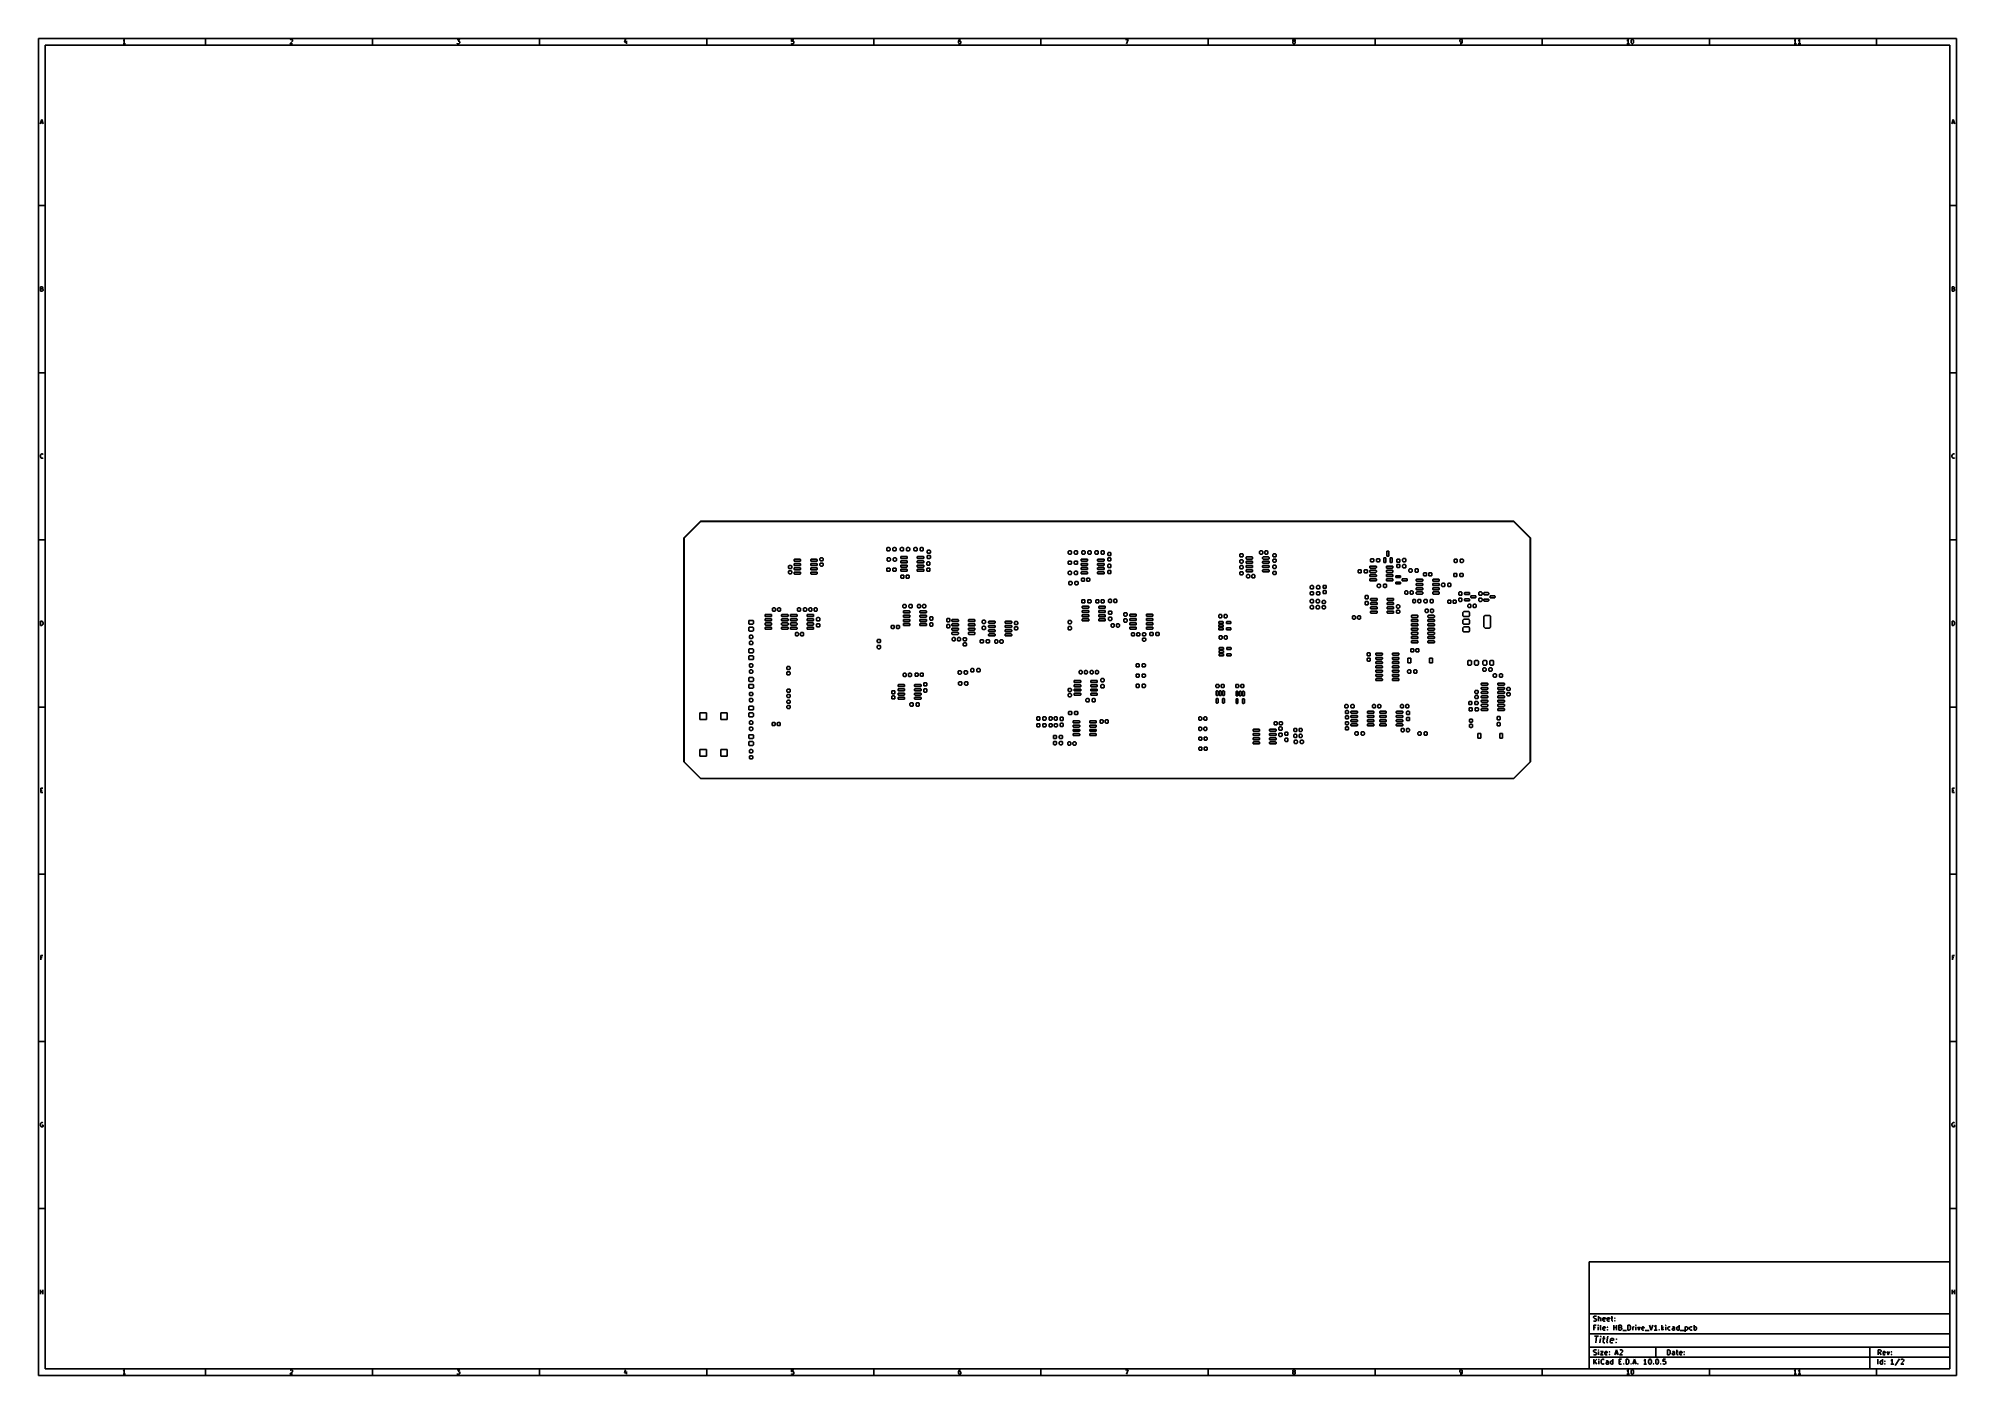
# Model space of a CAD drawing. Header units: inches. Extents: x 0.4 to 23, y -16.1 to -0.4.
import ezdxf

# ---------------------------------------------------------------- set-up
doc = ezdxf.new("R2010")
doc.units = ezdxf.units.IN
doc.header["$MEASUREMENT"] = 0
doc.layers.add('F.Paste', color=253, linetype='CONTINUOUS', true_color=0xb4a09a)

msp = doc.modelspace()

# ---------------------------------------------------------------- linework, layer by layer
at = {"layer": 'BLACK', "linetype": 'CONTINUOUS'}
for p, q in [((0.394, -0.394), (22.992, -0.394)), ((0.394, -16.141), (0.394, -0.394)), ((1.396, -0.417), (1.392, -0.42)), ((1.401, -0.413), (1.396, -0.417)), ((1.406, -0.405), (1.401, -0.413)), ((1.406, -0.456), (1.406, -0.405)), ((2.362, -0.472), (2.362, -0.394)), ((3.387, -0.427), (3.358, -0.456)), ((3.36, -0.41), (3.363, -0.408)), ((3.363, -0.408), (3.367, -0.405)), ((3.367, -0.405), (3.38, -0.405)), ((3.38, -0.405), (3.384, -0.408)), ((3.384, -0.408), (3.387, -0.41)), ((3.387, -0.41), (3.389, -0.415)), ((3.389, -0.42), (3.387, -0.427)), ((3.389, -0.415), (3.389, -0.42)), ((4.331, -0.472), (4.331, -0.394)), ((5.326, -0.405), (5.358, -0.405)), ((5.329, -0.454), (5.326, -0.452)), ((5.358, -0.405), (5.341, -0.425)), ((5.341, -0.425), (5.348, -0.425)), ((5.348, -0.425), (5.353, -0.427)), ((5.353, -0.427), (5.355, -0.43)), ((5.355, -0.452), (5.353, -0.454)), ((5.355, -0.43), (5.358, -0.435)), ((5.358, -0.447), (5.355, -0.452)), ((5.358, -0.435), (5.358, -0.447)), ((6.299, -0.472), (6.299, -0.394)), ((7.309, -0.403), (7.297, -0.439)), ((7.297, -0.439), (7.329, -0.439)), ((7.321, -0.422), (7.321, -0.456)), ((8.268, -0.472), (8.268, -0.394)), ((9.268, -0.405), (9.266, -0.43)), ((9.266, -0.43), (9.268, -0.427)), ((9.268, -0.454), (9.266, -0.452)), ((9.292, -0.405), (9.268, -0.405)), ((9.268, -0.427), (9.273, -0.425)), ((9.273, -0.425), (9.285, -0.425)), ((9.285, -0.425), (9.29, -0.427)), ((9.29, -0.427), (9.292, -0.43)), ((9.292, -0.452), (9.29, -0.454)), ((9.292, -0.43), (9.295, -0.435)), ((9.295, -0.447), (9.292, -0.452)), ((9.295, -0.435), (9.295, -0.447)), ((10.236, -0.472), (10.236, -0.394)), ((11.237, -0.417), (11.234, -0.427)), ((11.234, -0.427), (11.234, -0.447)), ((11.237, -0.43), (11.234, -0.435)), ((11.234, -0.447), (11.237, -0.452)), ((11.241, -0.41), (11.237, -0.417)), ((11.239, -0.427), (11.237, -0.43)), ((11.237, -0.452), (11.239, -0.454)), ((11.244, -0.425), (11.239, -0.427)), ((11.244, -0.408), (11.241, -0.41)), ((11.249, -0.405), (11.244, -0.408)), ((11.254, -0.425), (11.244, -0.425)), ((11.258, -0.405), (11.249, -0.405)), ((11.258, -0.427), (11.254, -0.425)), ((11.261, -0.43), (11.258, -0.427)), ((11.258, -0.454), (11.261, -0.452)), ((11.263, -0.435), (11.261, -0.43)), ((11.261, -0.452), (11.263, -0.447)), ((11.263, -0.447), (11.263, -0.435)), ((12.205, -0.472), (12.205, -0.394)), ((13.2, -0.405), (13.234, -0.405)), ((13.234, -0.405), (13.212, -0.456)), ((14.173, -0.472), (14.173, -0.394)), ((15.171, -0.415), (15.174, -0.41)), ((15.171, -0.417), (15.171, -0.415)), ((15.174, -0.422), (15.171, -0.417)), ((15.174, -0.432), (15.171, -0.437)), ((15.171, -0.437), (15.171, -0.447)), ((15.171, -0.447), (15.174, -0.452)), ((15.174, -0.41), (15.176, -0.408)), ((15.176, -0.425), (15.174, -0.422)), ((15.176, -0.43), (15.174, -0.432)), ((15.174, -0.452), (15.176, -0.454)), ((15.176, -0.408), (15.181, -0.405)), ((15.181, -0.427), (15.176, -0.425)), ((15.181, -0.427), (15.176, -0.43)), ((15.181, -0.405), (15.191, -0.405)), ((15.191, -0.427), (15.181, -0.427)), ((15.191, -0.405), (15.195, -0.408)), ((15.195, -0.425), (15.191, -0.427)), ((15.195, -0.43), (15.191, -0.427)), ((15.195, -0.408), (15.198, -0.41)), ((15.198, -0.422), (15.195, -0.425)), ((15.198, -0.432), (15.195, -0.43)), ((15.195, -0.454), (15.198, -0.452)), ((15.198, -0.41), (15.2, -0.415)), ((15.2, -0.417), (15.198, -0.422)), ((15.2, -0.437), (15.198, -0.432)), ((15.198, -0.452), (15.2, -0.447)), ((15.2, -0.415), (15.2, -0.417)), ((15.2, -0.447), (15.2, -0.437)), ((16.142, -0.472), (16.142, -0.394)), ((17.142, -0.41), (17.14, -0.415)), ((17.14, -0.415), (17.14, -0.427)), ((17.14, -0.427), (17.142, -0.432)), ((17.144, -0.408), (17.142, -0.41)), ((17.142, -0.432), (17.144, -0.435)), ((17.149, -0.405), (17.144, -0.408)), ((17.144, -0.435), (17.149, -0.437)), ((17.159, -0.405), (17.149, -0.405)), ((17.149, -0.437), (17.159, -0.437)), ((17.164, -0.408), (17.159, -0.405)), ((17.159, -0.437), (17.164, -0.435)), ((17.159, -0.454), (17.162, -0.452)), ((17.162, -0.452), (17.166, -0.444)), ((17.166, -0.41), (17.164, -0.408)), ((17.164, -0.435), (17.166, -0.432)), ((17.169, -0.415), (17.166, -0.41)), ((17.166, -0.432), (17.169, -0.427)), ((17.166, -0.444), (17.169, -0.435)), ((17.169, -0.435), (17.169, -0.415)), ((18.11, -0.472), (18.11, -0.394)), ((19.113, -0.417), (19.108, -0.42)), ((19.118, -0.413), (19.113, -0.417)), ((19.123, -0.405), (19.118, -0.413)), ((19.123, -0.456), (19.123, -0.405)), ((19.157, -0.425), (19.159, -0.415)), ((19.157, -0.437), (19.157, -0.425)), ((19.159, -0.447), (19.157, -0.437)), ((19.159, -0.415), (19.162, -0.41)), ((19.162, -0.452), (19.159, -0.447)), ((19.162, -0.41), (19.164, -0.408)), ((19.164, -0.454), (19.162, -0.452)), ((19.164, -0.408), (19.169, -0.405)), ((19.169, -0.405), (19.174, -0.405)), ((19.174, -0.405), (19.179, -0.408)), ((19.179, -0.408), (19.181, -0.41)), ((19.181, -0.452), (19.179, -0.454)), ((19.181, -0.41), (19.184, -0.415)), ((19.184, -0.447), (19.181, -0.452)), ((19.184, -0.415), (19.186, -0.425)), ((19.186, -0.437), (19.184, -0.447)), ((19.186, -0.425), (19.186, -0.437)), ((20.079, -0.472), (20.079, -0.394)), ((21.082, -0.417), (21.077, -0.42)), ((21.086, -0.413), (21.082, -0.417)), ((21.091, -0.405), (21.086, -0.413)), ((21.091, -0.456), (21.091, -0.405)), ((21.13, -0.417), (21.125, -0.42)), ((21.135, -0.413), (21.13, -0.417)), ((21.14, -0.405), (21.135, -0.413)), ((21.14, -0.456), (21.14, -0.405)), ((22.047, -0.472), (22.047, -0.394)), ((22.992, -0.394), (22.992, -16.141)), ((0.472, -0.472), (22.914, -0.472)), ((0.472, -16.063), (0.472, -0.472)), ((1.421, -0.456), (1.392, -0.456)), ((3.358, -0.456), (3.389, -0.456)), ((5.333, -0.456), (5.329, -0.454)), ((5.348, -0.456), (5.333, -0.456)), ((5.353, -0.454), (5.348, -0.456)), ((9.273, -0.456), (9.268, -0.454)), ((9.285, -0.456), (9.273, -0.456)), ((9.29, -0.454), (9.285, -0.456)), ((11.239, -0.454), (11.244, -0.456)), ((11.244, -0.456), (11.254, -0.456)), ((11.254, -0.456), (11.258, -0.454)), ((15.176, -0.454), (15.181, -0.456)), ((15.181, -0.456), (15.191, -0.456)), ((15.191, -0.456), (15.195, -0.454)), ((17.144, -0.456), (17.154, -0.456)), ((17.154, -0.456), (17.159, -0.454)), ((19.137, -0.456), (19.108, -0.456)), ((19.169, -0.456), (19.164, -0.454)), ((19.174, -0.456), (19.169, -0.456)), ((19.179, -0.454), (19.174, -0.456)), ((21.106, -0.456), (21.077, -0.456)), ((21.155, -0.456), (21.125, -0.456)), ((22.914, -0.472), (22.914, -16.063)), ((0.416, -1.401), (0.433, -1.35)), ((0.433, -1.35), (0.45, -1.401)), ((22.936, -1.401), (22.953, -1.35)), ((22.953, -1.35), (22.97, -1.401)), ((0.421, -1.387), (0.445, -1.387)), ((22.941, -1.387), (22.965, -1.387)), ((0.394, -2.362), (0.472, -2.362)), ((22.992, -2.362), (22.914, -2.362)), ((0.42, -3.37), (0.42, -3.319)), ((0.42, -3.319), (0.437, -3.319)), ((0.437, -3.343), (0.42, -3.343)), ((0.439, -3.37), (0.42, -3.37)), ((0.437, -3.319), (0.442, -3.321)), ((0.442, -3.341), (0.437, -3.343)), ((0.437, -3.343), (0.444, -3.345)), ((0.444, -3.367), (0.439, -3.37)), ((0.442, -3.321), (0.444, -3.324)), ((0.444, -3.338), (0.442, -3.341)), ((0.444, -3.324), (0.446, -3.328)), ((0.446, -3.333), (0.444, -3.338)), ((0.444, -3.345), (0.446, -3.348)), ((0.446, -3.365), (0.444, -3.367)), ((0.446, -3.328), (0.446, -3.333)), ((0.446, -3.348), (0.449, -3.353)), ((0.449, -3.36), (0.446, -3.365)), ((0.449, -3.353), (0.449, -3.36)), ((22.94, -3.37), (22.94, -3.319)), ((22.94, -3.319), (22.957, -3.319)), ((22.957, -3.343), (22.94, -3.343)), ((22.959, -3.37), (22.94, -3.37)), ((22.957, -3.319), (22.961, -3.321)), ((22.961, -3.341), (22.957, -3.343)), ((22.957, -3.343), (22.964, -3.345)), ((22.964, -3.367), (22.959, -3.37)), ((22.961, -3.321), (22.964, -3.324)), ((22.964, -3.338), (22.961, -3.341)), ((22.964, -3.324), (22.966, -3.328)), ((22.966, -3.333), (22.964, -3.338)), ((22.964, -3.345), (22.966, -3.348)), ((22.966, -3.365), (22.964, -3.367)), ((22.966, -3.328), (22.966, -3.333)), ((22.966, -3.348), (22.969, -3.353)), ((22.969, -3.36), (22.966, -3.365)), ((22.969, -3.353), (22.969, -3.36)), ((0.394, -4.331), (0.472, -4.331)), ((22.992, -4.331), (22.914, -4.331)), ((0.417, -5.309), (0.42, -5.299)), ((0.417, -5.316), (0.417, -5.309)), ((0.42, -5.326), (0.417, -5.316)), ((0.42, -5.299), (0.422, -5.294)), ((0.422, -5.331), (0.42, -5.326)), ((0.422, -5.294), (0.427, -5.29)), ((0.427, -5.336), (0.422, -5.331)), ((0.427, -5.29), (0.434, -5.287)), ((0.434, -5.338), (0.427, -5.336)), ((0.434, -5.287), (0.439, -5.287)), ((0.439, -5.338), (0.434, -5.338)), ((0.439, -5.287), (0.446, -5.29)), ((0.446, -5.336), (0.439, -5.338)), ((0.446, -5.29), (0.449, -5.292)), ((0.449, -5.333), (0.446, -5.336)), ((22.937, -5.309), (22.94, -5.299)), ((22.937, -5.316), (22.937, -5.309)), ((22.94, -5.326), (22.937, -5.316)), ((22.94, -5.299), (22.942, -5.294)), ((22.942, -5.331), (22.94, -5.326)), ((22.942, -5.294), (22.947, -5.29)), ((22.947, -5.336), (22.942, -5.331)), ((22.947, -5.29), (22.954, -5.287)), ((22.954, -5.338), (22.947, -5.336)), ((22.954, -5.287), (22.959, -5.287)), ((22.959, -5.338), (22.954, -5.338)), ((22.959, -5.287), (22.966, -5.29)), ((22.966, -5.336), (22.959, -5.338)), ((22.966, -5.29), (22.969, -5.292)), ((22.969, -5.333), (22.966, -5.336)), ((0.394, -6.299), (0.472, -6.299)), ((22.992, -6.299), (22.914, -6.299)), ((0.42, -7.307), (0.42, -7.256)), ((0.42, -7.256), (0.432, -7.256)), ((0.432, -7.307), (0.42, -7.307)), ((0.432, -7.256), (0.439, -7.258)), ((0.439, -7.304), (0.432, -7.307)), ((0.439, -7.258), (0.444, -7.263)), ((0.444, -7.3), (0.439, -7.304)), ((0.444, -7.263), (0.446, -7.268)), ((0.446, -7.295), (0.444, -7.3)), ((0.446, -7.268), (0.449, -7.278)), ((0.449, -7.285), (0.446, -7.295)), ((0.449, -7.278), (0.449, -7.285)), ((22.94, -7.307), (22.94, -7.256)), ((22.94, -7.256), (22.952, -7.256)), ((22.952, -7.307), (22.94, -7.307)), ((22.952, -7.256), (22.959, -7.258)), ((22.959, -7.304), (22.952, -7.307)), ((22.959, -7.258), (22.964, -7.263)), ((22.964, -7.3), (22.959, -7.304)), ((22.964, -7.263), (22.966, -7.268)), ((22.966, -7.295), (22.964, -7.3)), ((22.966, -7.268), (22.969, -7.278)), ((22.969, -7.285), (22.966, -7.295)), ((22.969, -7.278), (22.969, -7.285)), ((0.394, -8.268), (0.472, -8.268)), ((22.992, -8.268), (22.914, -8.268)), ((0.422, -9.275), (0.422, -9.224)), ((0.422, -9.224), (0.446, -9.224)), ((0.422, -9.249), (0.439, -9.249)), ((22.942, -9.275), (22.942, -9.224)), ((22.942, -9.224), (22.966, -9.224)), ((22.942, -9.249), (22.959, -9.249)), ((0.446, -9.275), (0.422, -9.275)), ((22.966, -9.275), (22.942, -9.275)), ((0.394, -10.236), (0.472, -10.236)), ((22.992, -10.236), (22.914, -10.236)), ((0.423, -11.244), (0.423, -11.193)), ((0.423, -11.193), (0.448, -11.193)), ((0.44, -11.217), (0.423, -11.217)), ((22.943, -11.244), (22.943, -11.193)), ((22.943, -11.193), (22.968, -11.193)), ((22.96, -11.217), (22.943, -11.217)), ((0.394, -12.205), (0.472, -12.205)), ((22.992, -12.205), (22.914, -12.205)), ((0.42, -13.173), (0.417, -13.183)), ((0.417, -13.183), (0.417, -13.19)), ((0.417, -13.19), (0.42, -13.2)), ((0.422, -13.168), (0.42, -13.173)), ((0.42, -13.2), (0.422, -13.205)), ((0.427, -13.164), (0.422, -13.168)), ((0.422, -13.205), (0.427, -13.21)), ((0.434, -13.161), (0.427, -13.164)), ((0.427, -13.21), (0.434, -13.212)), ((0.442, -13.161), (0.434, -13.161)), ((0.434, -13.212), (0.439, -13.212)), ((0.449, -13.19), (0.439, -13.19)), ((0.439, -13.212), (0.446, -13.21)), ((0.446, -13.164), (0.442, -13.161)), ((0.446, -13.21), (0.449, -13.207)), ((0.449, -13.207), (0.449, -13.19)), ((22.94, -13.173), (22.937, -13.183)), ((22.937, -13.183), (22.937, -13.19)), ((22.937, -13.19), (22.94, -13.2)), ((22.942, -13.168), (22.94, -13.173)), ((22.94, -13.2), (22.942, -13.205)), ((22.947, -13.164), (22.942, -13.168)), ((22.942, -13.205), (22.947, -13.21)), ((22.954, -13.161), (22.947, -13.164)), ((22.947, -13.21), (22.954, -13.212)), ((22.961, -13.161), (22.954, -13.161)), ((22.954, -13.212), (22.959, -13.212)), ((22.969, -13.19), (22.959, -13.19)), ((22.959, -13.212), (22.966, -13.21)), ((22.966, -13.164), (22.961, -13.161)), ((22.966, -13.21), (22.969, -13.207)), ((22.969, -13.207), (22.969, -13.19)), ((0.394, -14.173), (0.472, -14.173)), ((22.992, -14.173), (22.914, -14.173)), ((18.662, -14.803), (22.914, -14.803)), ((18.662, -16.063), (18.662, -14.803)), ((22.914, -14.803), (22.914, -16.063)), ((0.418, -15.181), (0.418, -15.13)), ((0.448, -15.181), (0.448, -15.13)), ((22.938, -15.181), (22.938, -15.13)), ((22.968, -15.181), (22.968, -15.13)), ((0.418, -15.154), (0.448, -15.154)), ((22.938, -15.154), (22.968, -15.154)), ((18.662, -15.413), (22.914, -15.413)), ((18.716, -15.451), (18.719, -15.446)), ((18.716, -15.457), (18.716, -15.451)), ((18.719, -15.462), (18.716, -15.457)), ((18.716, -15.496), (18.725, -15.499)), ((18.719, -15.446), (18.722, -15.443)), ((18.722, -15.465), (18.719, -15.462)), ((18.719, -15.605), (18.719, -15.546)), ((18.719, -15.546), (18.747, -15.546)), ((18.739, -15.574), (18.719, -15.574)), ((18.722, -15.443), (18.727, -15.44)), ((18.727, -15.468), (18.722, -15.465)), ((18.725, -15.499), (18.739, -15.499)), ((18.727, -15.44), (18.741, -15.44)), ((18.739, -15.471), (18.727, -15.468)), ((18.744, -15.474), (18.739, -15.471)), ((18.739, -15.499), (18.744, -15.496)), ((18.741, -15.44), (18.75, -15.443)), ((18.747, -15.477), (18.744, -15.474)), ((18.744, -15.496), (18.747, -15.493)), ((18.75, -15.482), (18.747, -15.477)), ((18.747, -15.493), (18.75, -15.488)), ((18.75, -15.488), (18.75, -15.482)), ((18.77, -15.546), (18.767, -15.549)), ((18.767, -15.549), (18.77, -15.552)), ((18.772, -15.549), (18.77, -15.546)), ((18.77, -15.546), (18.77, -15.552)), ((18.77, -15.552), (18.772, -15.549)), ((18.77, -15.605), (18.77, -15.566)), ((18.775, -15.499), (18.775, -15.44)), ((18.778, -15.462), (18.775, -15.465)), ((18.784, -15.46), (18.778, -15.462)), ((18.792, -15.46), (18.784, -15.46)), ((18.798, -15.462), (18.792, -15.46)), ((18.8, -15.468), (18.798, -15.462)), ((18.798, -15.597), (18.798, -15.546)), ((18.8, -15.499), (18.8, -15.468)), ((18.826, -15.468), (18.829, -15.462)), ((18.826, -15.491), (18.826, -15.468)), ((18.854, -15.474), (18.826, -15.479)), ((18.829, -15.496), (18.826, -15.491)), ((18.826, -15.574), (18.829, -15.569)), ((18.826, -15.597), (18.826, -15.574)), ((18.854, -15.58), (18.826, -15.586)), ((18.829, -15.462), (18.834, -15.46)), ((18.834, -15.499), (18.829, -15.496)), ((18.829, -15.569), (18.834, -15.566)), ((18.834, -15.46), (18.845, -15.46)), ((18.845, -15.499), (18.834, -15.499)), ((18.834, -15.566), (18.845, -15.566)), ((18.845, -15.46), (18.851, -15.462)), ((18.851, -15.496), (18.845, -15.499)), ((18.845, -15.566), (18.851, -15.569)), ((18.851, -15.462), (18.854, -15.468)), ((18.851, -15.569), (18.854, -15.574)), ((18.854, -15.468), (18.854, -15.474)), ((18.854, -15.574), (18.854, -15.58)), ((18.876, -15.468), (18.879, -15.462)), ((18.876, -15.491), (18.876, -15.468)), ((18.905, -15.474), (18.876, -15.479)), ((18.879, -15.496), (18.876, -15.491)), ((18.876, -15.572), (18.879, -15.569)), ((18.879, -15.574), (18.876, -15.572)), ((18.879, -15.462), (18.885, -15.46)), ((18.885, -15.499), (18.879, -15.496)), ((18.879, -15.569), (18.882, -15.572)), ((18.879, -15.569), (18.879, -15.574)), ((18.882, -15.572), (18.879, -15.574)), ((18.885, -15.46), (18.896, -15.46)), ((18.896, -15.499), (18.885, -15.499)), ((18.896, -15.46), (18.902, -15.462)), ((18.902, -15.496), (18.896, -15.499)), ((18.902, -15.462), (18.905, -15.468)), ((18.905, -15.468), (18.905, -15.474)), ((18.921, -15.46), (18.944, -15.46)), ((18.93, -15.44), (18.93, -15.491)), ((18.93, -15.491), (18.933, -15.496)), ((18.933, -15.496), (18.938, -15.499)), ((18.938, -15.499), (18.944, -15.499)), ((18.952, -15.605), (18.952, -15.546)), ((18.952, -15.574), (18.986, -15.574)), ((18.961, -15.465), (18.964, -15.462)), ((18.964, -15.468), (18.961, -15.465)), ((18.961, -15.496), (18.964, -15.493)), ((18.964, -15.499), (18.961, -15.496)), ((18.964, -15.462), (18.966, -15.465)), ((18.964, -15.462), (18.964, -15.468)), ((18.966, -15.465), (18.964, -15.468)), ((18.964, -15.493), (18.966, -15.496)), ((18.964, -15.493), (18.964, -15.499)), ((18.966, -15.496), (18.964, -15.499)), ((18.986, -15.605), (18.986, -15.546)), ((19.014, -15.605), (19.014, -15.546)), ((19.014, -15.546), (19.034, -15.546)), ((19.034, -15.574), (19.014, -15.574)), ((19.034, -15.546), (19.039, -15.549)), ((19.039, -15.572), (19.034, -15.574)), ((19.034, -15.574), (19.042, -15.577)), ((19.039, -15.549), (19.042, -15.552)), ((19.042, -15.569), (19.039, -15.572)), ((19.042, -15.552), (19.045, -15.558)), ((19.045, -15.563), (19.042, -15.569)), ((19.042, -15.577), (19.045, -15.58)), ((19.045, -15.558), (19.045, -15.563)), ((19.045, -15.58), (19.048, -15.586)), ((19.048, -15.586), (19.048, -15.594)), ((19.118, -15.605), (19.118, -15.546)), ((19.118, -15.546), (19.132, -15.546)), ((19.132, -15.546), (19.141, -15.549)), ((19.141, -15.549), (19.146, -15.555)), ((19.146, -15.555), (19.149, -15.56)), ((19.149, -15.591), (19.146, -15.597)), ((19.149, -15.56), (19.152, -15.572)), ((19.152, -15.58), (19.149, -15.591)), ((19.152, -15.572), (19.152, -15.58)), ((19.177, -15.605), (19.177, -15.566)), ((19.177, -15.577), (19.18, -15.572)), ((19.18, -15.572), (19.183, -15.569)), ((19.183, -15.569), (19.189, -15.566)), ((19.189, -15.566), (19.194, -15.566)), ((19.214, -15.546), (19.211, -15.549)), ((19.211, -15.549), (19.214, -15.552)), ((19.217, -15.549), (19.214, -15.546)), ((19.214, -15.546), (19.214, -15.552)), ((19.214, -15.552), (19.217, -15.549)), ((19.214, -15.605), (19.214, -15.566)), ((19.236, -15.566), (19.25, -15.605)), ((19.25, -15.605), (19.264, -15.566)), ((19.284, -15.574), (19.287, -15.569)), ((19.284, -15.597), (19.284, -15.574)), ((19.312, -15.58), (19.284, -15.586)), ((19.287, -15.569), (19.293, -15.566)), ((19.293, -15.566), (19.304, -15.566)), ((19.304, -15.566), (19.309, -15.569)), ((19.309, -15.569), (19.312, -15.574)), ((19.312, -15.574), (19.312, -15.58)), ((19.374, -15.546), (19.394, -15.605)), ((19.394, -15.605), (19.414, -15.546)), ((19.436, -15.56), (19.43, -15.563)), ((19.442, -15.555), (19.436, -15.56)), ((19.447, -15.546), (19.442, -15.555)), ((19.447, -15.605), (19.447, -15.546)), ((19.518, -15.605), (19.518, -15.546)), ((19.54, -15.566), (19.518, -15.588)), ((19.523, -15.583), (19.54, -15.605)), ((19.565, -15.546), (19.563, -15.549)), ((19.563, -15.549), (19.565, -15.552)), ((19.568, -15.549), (19.565, -15.546)), ((19.565, -15.546), (19.565, -15.552)), ((19.565, -15.552), (19.568, -15.549)), ((19.565, -15.605), (19.565, -15.566)), ((19.591, -15.577), (19.593, -15.572)), ((19.591, -15.594), (19.591, -15.577)), ((19.593, -15.572), (19.596, -15.569)), ((19.596, -15.569), (19.602, -15.566)), ((19.602, -15.566), (19.613, -15.566)), ((19.613, -15.566), (19.619, -15.569)), ((19.641, -15.591), (19.644, -15.586)), ((19.641, -15.597), (19.641, -15.591)), ((19.65, -15.566), (19.644, -15.569)), ((19.644, -15.586), (19.65, -15.583)), ((19.661, -15.566), (19.65, -15.566)), ((19.65, -15.583), (19.664, -15.583)), ((19.667, -15.569), (19.661, -15.566)), ((19.664, -15.583), (19.669, -15.58)), ((19.669, -15.574), (19.667, -15.569)), ((19.669, -15.605), (19.669, -15.574)), ((19.695, -15.577), (19.698, -15.572)), ((19.695, -15.594), (19.695, -15.577)), ((19.698, -15.572), (19.7, -15.569)), ((19.7, -15.569), (19.706, -15.566)), ((19.706, -15.566), (19.717, -15.566)), ((19.717, -15.566), (19.723, -15.569)), ((19.723, -15.605), (19.723, -15.546)), ((19.796, -15.566), (19.796, -15.625)), ((19.796, -15.569), (19.802, -15.566)), ((19.802, -15.566), (19.813, -15.566)), ((19.813, -15.566), (19.818, -15.569)), ((19.818, -15.569), (19.821, -15.572)), ((19.821, -15.572), (19.824, -15.577)), ((19.824, -15.577), (19.824, -15.594)), ((19.847, -15.577), (19.849, -15.572)), ((19.847, -15.594), (19.847, -15.577)), ((19.849, -15.572), (19.852, -15.569)), ((19.852, -15.569), (19.858, -15.566)), ((19.858, -15.566), (19.869, -15.566)), ((19.869, -15.566), (19.875, -15.569)), ((19.9, -15.605), (19.9, -15.546)), ((19.9, -15.569), (19.906, -15.566)), ((19.906, -15.566), (19.917, -15.566)), ((19.917, -15.566), (19.923, -15.569)), ((19.923, -15.569), (19.925, -15.572)), ((19.925, -15.572), (19.928, -15.577)), ((19.928, -15.577), (19.928, -15.594)), ((18.662, -15.649), (22.914, -15.649)), ((18.662, -15.807), (22.914, -15.807)), ((18.728, -15.677), (18.773, -15.677)), ((18.741, -15.756), (18.751, -15.677)), ((18.79, -15.756), (18.796, -15.703)), ((18.799, -15.677), (18.795, -15.681)), ((18.795, -15.681), (18.798, -15.684)), ((18.8, -15.603), (18.798, -15.597)), ((18.799, -15.677), (18.798, -15.684)), ((18.798, -15.684), (18.803, -15.681)), ((18.803, -15.681), (18.799, -15.677)), ((18.806, -15.605), (18.8, -15.603)), ((18.822, -15.703), (18.852, -15.703)), ((18.829, -15.603), (18.826, -15.597)), ((18.837, -15.677), (18.828, -15.744)), ((18.828, -15.744), (18.831, -15.752)), ((18.834, -15.605), (18.829, -15.603)), ((18.831, -15.752), (18.838, -15.756)), ((18.845, -15.605), (18.834, -15.605)), ((18.838, -15.756), (18.846, -15.756)), ((18.851, -15.603), (18.845, -15.605)), ((18.873, -15.744), (18.882, -15.677)), ((18.876, -15.752), (18.873, -15.744)), ((18.876, -15.603), (18.879, -15.6)), ((18.879, -15.605), (18.876, -15.603)), ((18.883, -15.756), (18.876, -15.752)), ((18.879, -15.6), (18.882, -15.603)), ((18.879, -15.6), (18.879, -15.605)), ((18.882, -15.603), (18.879, -15.605)), ((18.911, -15.744), (18.915, -15.714)), ((18.914, -15.752), (18.911, -15.744)), ((18.951, -15.722), (18.913, -15.729)), ((18.921, -15.756), (18.914, -15.752)), ((18.915, -15.714), (18.919, -15.707)), ((18.919, -15.707), (18.927, -15.703)), ((18.936, -15.756), (18.921, -15.756)), ((18.927, -15.703), (18.942, -15.703)), ((18.944, -15.752), (18.936, -15.756)), ((18.942, -15.703), (18.949, -15.707)), ((18.949, -15.707), (18.952, -15.714)), ((18.952, -15.714), (18.951, -15.722)), ((18.978, -15.752), (18.982, -15.748)), ((18.981, -15.756), (18.978, -15.752)), ((18.982, -15.748), (18.981, -15.756)), ((18.985, -15.752), (18.981, -15.756)), ((18.982, -15.748), (18.985, -15.752)), ((18.983, -15.711), (18.987, -15.707)), ((18.986, -15.714), (18.983, -15.711)), ((18.987, -15.707), (18.986, -15.714)), ((18.99, -15.711), (18.986, -15.714)), ((18.987, -15.707), (18.99, -15.711)), ((19.037, -15.605), (19.014, -15.605)), ((19.042, -15.603), (19.037, -15.605)), ((19.045, -15.6), (19.042, -15.603)), ((19.048, -15.594), (19.045, -15.6)), ((19.059, -15.611), (19.104, -15.611)), ((19.132, -15.605), (19.118, -15.605)), ((19.141, -15.603), (19.132, -15.605)), ((19.146, -15.597), (19.141, -15.603)), ((19.287, -15.603), (19.284, -15.597)), ((19.293, -15.605), (19.287, -15.603)), ((19.304, -15.605), (19.293, -15.605)), ((19.309, -15.603), (19.304, -15.605)), ((19.324, -15.611), (19.369, -15.611)), ((19.464, -15.605), (19.43, -15.605)), ((19.449, -15.807), (19.449, -15.925)), ((19.487, -15.603), (19.489, -15.6)), ((19.489, -15.605), (19.487, -15.603)), ((19.489, -15.6), (19.492, -15.603)), ((19.489, -15.6), (19.489, -15.605)), ((19.492, -15.603), (19.489, -15.605)), ((19.593, -15.6), (19.591, -15.594)), ((19.596, -15.603), (19.593, -15.6)), ((19.602, -15.605), (19.596, -15.603)), ((19.613, -15.605), (19.602, -15.605)), ((19.619, -15.603), (19.613, -15.605)), ((19.644, -15.603), (19.641, -15.597)), ((19.65, -15.605), (19.644, -15.603)), ((19.664, -15.605), (19.65, -15.605)), ((19.669, -15.603), (19.664, -15.605)), ((19.698, -15.6), (19.695, -15.594)), ((19.7, -15.603), (19.698, -15.6)), ((19.706, -15.605), (19.7, -15.603)), ((19.717, -15.605), (19.706, -15.605)), ((19.723, -15.603), (19.717, -15.605)), ((19.737, -15.611), (19.782, -15.611)), ((19.802, -15.605), (19.796, -15.603)), ((19.813, -15.605), (19.802, -15.605)), ((19.818, -15.603), (19.813, -15.605)), ((19.821, -15.6), (19.818, -15.603)), ((19.824, -15.594), (19.821, -15.6)), ((19.849, -15.6), (19.847, -15.594)), ((19.852, -15.603), (19.849, -15.6)), ((19.858, -15.605), (19.852, -15.603)), ((19.869, -15.605), (19.858, -15.605)), ((19.875, -15.603), (19.869, -15.605)), ((19.906, -15.605), (19.9, -15.603)), ((19.917, -15.605), (19.906, -15.605)), ((19.923, -15.603), (19.917, -15.605)), ((19.925, -15.6), (19.923, -15.603)), ((19.928, -15.594), (19.925, -15.6)), ((21.969, -15.807), (21.969, -16.063)), ((18.662, -15.925), (22.914, -15.925)), ((18.716, -15.849), (18.719, -15.843)), ((18.716, -15.854), (18.716, -15.849)), ((18.719, -15.86), (18.716, -15.854)), ((18.716, -15.894), (18.725, -15.897)), ((18.719, -15.843), (18.722, -15.84)), ((18.722, -15.863), (18.719, -15.86)), ((18.719, -16.007), (18.719, -15.948)), ((18.753, -15.948), (18.719, -15.982)), ((18.722, -15.84), (18.727, -15.838)), ((18.727, -15.866), (18.722, -15.863)), ((18.725, -15.897), (18.739, -15.897)), ((18.727, -15.838), (18.741, -15.838)), ((18.739, -15.869), (18.727, -15.866)), ((18.753, -16.007), (18.727, -15.973)), ((18.744, -15.871), (18.739, -15.869)), ((18.739, -15.897), (18.744, -15.894)), ((18.741, -15.838), (18.75, -15.84)), ((18.747, -15.874), (18.744, -15.871)), ((18.744, -15.894), (18.747, -15.891)), ((18.75, -15.88), (18.747, -15.874)), ((18.747, -15.891), (18.75, -15.885)), ((18.75, -15.885), (18.75, -15.88)), ((18.775, -15.838), (18.772, -15.84)), ((18.772, -15.84), (18.775, -15.843)), ((18.778, -15.84), (18.775, -15.838)), ((18.775, -15.838), (18.775, -15.843)), ((18.775, -15.843), (18.778, -15.84)), ((18.775, -15.897), (18.775, -15.857)), ((18.778, -15.948), (18.775, -15.951)), ((18.775, -15.951), (18.778, -15.953)), ((18.781, -15.951), (18.778, -15.948)), ((18.778, -15.948), (18.778, -15.953)), ((18.778, -15.953), (18.781, -15.951)), ((18.778, -16.007), (18.778, -15.968)), ((18.798, -15.857), (18.829, -15.857)), ((18.829, -15.857), (18.798, -15.897)), ((18.798, -15.897), (18.829, -15.897)), ((18.803, -15.973), (18.806, -15.962)), ((18.803, -15.982), (18.803, -15.973)), ((18.806, -15.993), (18.803, -15.982)), ((18.806, -15.962), (18.809, -15.956)), ((18.809, -15.998), (18.806, -15.993)), ((18.809, -15.956), (18.815, -15.951)), ((18.815, -16.004), (18.809, -15.998)), ((18.815, -15.951), (18.823, -15.948)), ((18.823, -16.007), (18.815, -16.004)), ((18.823, -15.948), (18.829, -15.948)), ((18.829, -16.007), (18.823, -16.007)), ((18.829, -15.948), (18.837, -15.951)), ((18.837, -16.004), (18.829, -16.007)), ((18.837, -15.951), (18.84, -15.953)), ((18.84, -16.001), (18.837, -16.004)), ((18.848, -15.866), (18.851, -15.86)), ((18.848, -15.888), (18.848, -15.866)), ((18.876, -15.871), (18.848, -15.877)), ((18.851, -15.894), (18.848, -15.888)), ((18.851, -15.86), (18.857, -15.857)), ((18.857, -15.897), (18.851, -15.894)), ((18.857, -15.857), (18.868, -15.857)), ((18.868, -15.897), (18.857, -15.897)), ((18.862, -15.993), (18.865, -15.987)), ((18.862, -15.998), (18.862, -15.993)), ((18.865, -16.004), (18.862, -15.998)), ((18.871, -15.968), (18.865, -15.97)), ((18.865, -15.987), (18.871, -15.984)), ((18.871, -16.007), (18.865, -16.004)), ((18.868, -15.857), (18.874, -15.86)), ((18.874, -15.894), (18.868, -15.897)), ((18.882, -15.968), (18.871, -15.968)), ((18.871, -15.984), (18.885, -15.984)), ((18.885, -16.007), (18.871, -16.007)), ((18.874, -15.86), (18.876, -15.866)), ((18.876, -15.866), (18.876, -15.871)), ((18.888, -15.97), (18.882, -15.968)), ((18.885, -15.984), (18.89, -15.982)), ((18.89, -16.004), (18.885, -16.007)), ((18.89, -15.976), (18.888, -15.97)), ((18.89, -16.007), (18.89, -15.976)), ((18.899, -15.863), (18.902, -15.86)), ((18.902, -15.866), (18.899, -15.863)), ((18.899, -15.894), (18.902, -15.891)), ((18.902, -15.897), (18.899, -15.894)), ((18.902, -15.86), (18.905, -15.863)), ((18.902, -15.86), (18.902, -15.866)), ((18.905, -15.863), (18.902, -15.866)), ((18.902, -15.891), (18.905, -15.894)), ((18.902, -15.891), (18.902, -15.897)), ((18.905, -15.894), (18.902, -15.897)), ((18.916, -15.979), (18.919, -15.973)), ((18.916, -15.996), (18.916, -15.979)), ((18.919, -16.001), (18.916, -15.996)), ((18.919, -15.973), (18.921, -15.97)), ((18.921, -16.004), (18.919, -16.001)), ((18.921, -15.97), (18.927, -15.968)), ((18.927, -16.007), (18.921, -16.004)), ((18.927, -15.968), (18.938, -15.968)), ((18.938, -16.007), (18.927, -16.007)), ((18.938, -15.968), (18.944, -15.97)), ((18.944, -16.004), (18.938, -16.007)), ((18.944, -16.007), (18.944, -15.948)), ((18.966, -15.897), (18.986, -15.838)), ((18.972, -15.88), (19, -15.88)), ((18.986, -15.838), (19.006, -15.897)), ((19.017, -16.007), (19.017, -15.948)), ((19.017, -15.948), (19.045, -15.948)), ((19.017, -15.976), (19.037, -15.976)), ((19.045, -16.007), (19.017, -16.007)), ((19.054, -15.863), (19.02, -15.897)), ((19.02, -15.897), (19.056, -15.897)), ((19.023, -15.843), (19.025, -15.84)), ((19.025, -15.84), (19.031, -15.838)), ((19.031, -15.838), (19.045, -15.838)), ((19.045, -15.838), (19.051, -15.84)), ((19.051, -15.84), (19.054, -15.843)), ((19.054, -15.843), (19.056, -15.849)), ((19.056, -15.854), (19.054, -15.863)), ((19.056, -15.849), (19.056, -15.854)), ((19.068, -16.004), (19.07, -16.001)), ((19.07, -16.007), (19.068, -16.004)), ((19.07, -16.001), (19.073, -16.004)), ((19.07, -16.001), (19.07, -16.007)), ((19.073, -16.004), (19.07, -16.007)), ((19.099, -16.007), (19.099, -15.948)), ((19.099, -15.948), (19.113, -15.948)), ((19.113, -16.007), (19.099, -16.007)), ((19.113, -15.948), (19.121, -15.951)), ((19.121, -16.004), (19.113, -16.007)), ((19.121, -15.951), (19.127, -15.956)), ((19.127, -15.998), (19.121, -16.004)), ((19.127, -15.956), (19.129, -15.962)), ((19.129, -15.993), (19.127, -15.998)), ((19.129, -15.962), (19.132, -15.973)), ((19.132, -15.982), (19.129, -15.993)), ((19.132, -15.973), (19.132, -15.982)), ((19.155, -16.004), (19.158, -16.001)), ((19.158, -16.007), (19.155, -16.004)), ((19.158, -16.001), (19.16, -16.004)), ((19.158, -16.001), (19.158, -16.007)), ((19.16, -16.004), (19.158, -16.007)), ((19.177, -16.007), (19.197, -15.948)), ((19.183, -15.99), (19.211, -15.99)), ((19.197, -15.948), (19.217, -16.007)), ((19.234, -16.004), (19.236, -16.001)), ((19.236, -16.007), (19.234, -16.004)), ((19.236, -16.001), (19.239, -16.004)), ((19.236, -16.001), (19.236, -16.007)), ((19.239, -16.004), (19.236, -16.007)), ((19.312, -15.962), (19.307, -15.965)), ((19.34, -16.007), (19.307, -16.007)), ((19.318, -15.956), (19.312, -15.962)), ((19.324, -15.948), (19.318, -15.956)), ((19.324, -16.007), (19.324, -15.948)), ((19.363, -15.97), (19.366, -15.959)), ((19.363, -15.984), (19.363, -15.97)), ((19.366, -15.996), (19.363, -15.984)), ((19.366, -15.959), (19.369, -15.953)), ((19.369, -16.001), (19.366, -15.996)), ((19.369, -15.953), (19.371, -15.951)), ((19.371, -16.004), (19.369, -16.001)), ((19.371, -15.951), (19.377, -15.948)), ((19.377, -16.007), (19.371, -16.004)), ((19.377, -15.948), (19.383, -15.948)), ((19.383, -16.007), (19.377, -16.007)), ((19.383, -15.948), (19.388, -15.951)), ((19.388, -16.004), (19.383, -16.007)), ((19.388, -15.951), (19.391, -15.953)), ((19.391, -16.001), (19.388, -16.004)), ((19.391, -15.953), (19.394, -15.959)), ((19.394, -15.996), (19.391, -16.001)), ((19.394, -15.959), (19.397, -15.97)), ((19.397, -15.984), (19.394, -15.996)), ((19.397, -15.97), (19.397, -15.984)), ((19.419, -16.004), (19.422, -16.001)), ((19.422, -16.007), (19.419, -16.004)), ((19.422, -16.001), (19.425, -16.004)), ((19.422, -16.001), (19.422, -16.007)), ((19.425, -16.004), (19.422, -16.007)), ((19.447, -15.97), (19.45, -15.959)), ((19.447, -15.984), (19.447, -15.97)), ((19.45, -15.996), (19.447, -15.984)), ((19.45, -15.959), (19.453, -15.953)), ((19.453, -16.001), (19.45, -15.996)), ((19.453, -15.953), (19.456, -15.951)), ((19.456, -16.004), (19.453, -16.001)), ((19.456, -15.951), (19.461, -15.948)), ((19.461, -16.007), (19.456, -16.004)), ((19.461, -15.948), (19.467, -15.948)), ((19.467, -16.007), (19.461, -16.007)), ((19.467, -15.948), (19.473, -15.951)), ((19.473, -16.004), (19.467, -16.007)), ((19.473, -15.951), (19.475, -15.953)), ((19.475, -16.001), (19.473, -16.004)), ((19.475, -15.953), (19.478, -15.959)), ((19.478, -15.996), (19.475, -16.001)), ((19.478, -15.959), (19.481, -15.97)), ((19.481, -15.984), (19.478, -15.996)), ((19.481, -15.97), (19.481, -15.984)), ((19.503, -16.004), (19.506, -16.001)), ((19.506, -16.007), (19.503, -16.004)), ((19.506, -16.001), (19.509, -16.004)), ((19.506, -16.001), (19.506, -16.007)), ((19.509, -16.004), (19.506, -16.007)), ((19.534, -15.948), (19.532, -15.976)), ((19.532, -15.976), (19.534, -15.973)), ((19.534, -16.004), (19.532, -16.001)), ((19.563, -15.948), (19.534, -15.948)), ((19.534, -15.973), (19.54, -15.97)), ((19.54, -16.007), (19.534, -16.004)), ((19.54, -15.97), (19.554, -15.97)), ((19.554, -16.007), (19.54, -16.007)), ((19.554, -15.97), (19.56, -15.973)), ((19.56, -16.004), (19.554, -16.007)), ((19.56, -15.973), (19.563, -15.976)), ((19.563, -16.001), (19.56, -16.004)), ((19.563, -15.976), (19.565, -15.982)), ((19.565, -15.996), (19.563, -16.001)), ((19.565, -15.982), (19.565, -15.996)), ((19.585, -15.897), (19.585, -15.838)), ((19.585, -15.838), (19.599, -15.838)), ((19.599, -15.897), (19.585, -15.897)), ((19.599, -15.838), (19.608, -15.84)), ((19.608, -15.894), (19.599, -15.897)), ((19.608, -15.84), (19.613, -15.846)), ((19.613, -15.888), (19.608, -15.894)), ((19.613, -15.846), (19.616, -15.852)), ((19.616, -15.883), (19.613, -15.888)), ((19.616, -15.852), (19.619, -15.863)), ((19.619, -15.871), (19.616, -15.883)), ((19.619, -15.863), (19.619, -15.871)), ((19.641, -15.883), (19.644, -15.877)), ((19.641, -15.888), (19.641, -15.883)), ((19.644, -15.894), (19.641, -15.888)), ((19.65, -15.857), (19.644, -15.86)), ((19.644, -15.877), (19.65, -15.874)), ((19.65, -15.897), (19.644, -15.894)), ((19.661, -15.857), (19.65, -15.857)), ((19.65, -15.874), (19.664, -15.874)), ((19.664, -15.897), (19.65, -15.897)), ((19.667, -15.86), (19.661, -15.857)), ((19.664, -15.874), (19.669, -15.871)), ((19.669, -15.894), (19.664, -15.897)), ((19.669, -15.866), (19.667, -15.86)), ((19.669, -15.897), (19.669, -15.866)), ((19.689, -15.857), (19.712, -15.857)), ((19.698, -15.838), (19.698, -15.888)), ((19.698, -15.888), (19.7, -15.894)), ((19.7, -15.894), (19.706, -15.897)), ((19.706, -15.897), (19.712, -15.897)), ((19.728, -15.866), (19.731, -15.86)), ((19.728, -15.888), (19.728, -15.866)), ((19.757, -15.871), (19.728, -15.877)), ((19.731, -15.894), (19.728, -15.888)), ((19.731, -15.86), (19.737, -15.857)), ((19.737, -15.897), (19.731, -15.894)), ((19.737, -15.857), (19.748, -15.857)), ((19.748, -15.897), (19.737, -15.897)), ((19.748, -15.857), (19.754, -15.86)), ((19.754, -15.894), (19.748, -15.897)), ((19.754, -15.86), (19.757, -15.866)), ((19.757, -15.866), (19.757, -15.871)), ((19.779, -15.863), (19.782, -15.86)), ((19.782, -15.866), (19.779, -15.863)), ((19.779, -15.894), (19.782, -15.891)), ((19.782, -15.897), (19.779, -15.894)), ((19.782, -15.86), (19.785, -15.863)), ((19.782, -15.86), (19.782, -15.866)), ((19.785, -15.863), (19.782, -15.866)), ((19.782, -15.891), (19.785, -15.894)), ((19.782, -15.891), (19.782, -15.897)), ((19.785, -15.894), (19.782, -15.897)), ((22.065, -16.007), (22.065, -15.948)), ((22.069, -15.896), (22.069, -15.837)), ((22.069, -15.837), (22.092, -15.837)), ((22.092, -15.868), (22.069, -15.868)), ((22.103, -15.896), (22.083, -15.868)), ((22.091, -15.979), (22.093, -15.973)), ((22.091, -15.996), (22.091, -15.979)), ((22.093, -16.001), (22.091, -15.996)), ((22.092, -15.837), (22.097, -15.84)), ((22.097, -15.865), (22.092, -15.868)), ((22.093, -15.973), (22.096, -15.97)), ((22.096, -16.004), (22.093, -16.001)), ((22.096, -15.97), (22.102, -15.968)), ((22.102, -16.007), (22.096, -16.004)), ((22.097, -15.84), (22.1, -15.843)), ((22.1, -15.863), (22.097, -15.865)), ((22.1, -15.843), (22.103, -15.849)), ((22.103, -15.857), (22.1, -15.863)), ((22.102, -15.968), (22.113, -15.968)), ((22.113, -16.007), (22.102, -16.007)), ((22.103, -15.849), (22.103, -15.857)), ((22.113, -15.968), (22.119, -15.97)), ((22.119, -16.004), (22.113, -16.007)), ((22.119, -16.007), (22.119, -15.948)), ((22.125, -15.865), (22.128, -15.86)), ((22.125, -15.888), (22.125, -15.865)), ((22.154, -15.871), (22.125, -15.877)), ((22.128, -15.894), (22.125, -15.888)), ((22.128, -15.86), (22.134, -15.857)), ((22.134, -15.896), (22.128, -15.894)), ((22.134, -15.857), (22.145, -15.857)), ((22.145, -15.896), (22.134, -15.896)), ((22.144, -15.973), (22.147, -15.97)), ((22.147, -15.976), (22.144, -15.973)), ((22.144, -16.004), (22.147, -16.001)), ((22.147, -16.007), (22.144, -16.004)), ((22.145, -15.857), (22.151, -15.86)), ((22.151, -15.894), (22.145, -15.896)), ((22.147, -15.97), (22.15, -15.973)), ((22.147, -15.97), (22.147, -15.976)), ((22.15, -15.973), (22.147, -15.976)), ((22.147, -16.001), (22.15, -16.004)), ((22.147, -16.001), (22.147, -16.007)), ((22.15, -16.004), (22.147, -16.007)), ((22.151, -15.86), (22.154, -15.865)), ((22.154, -15.865), (22.154, -15.871)), ((22.173, -15.857), (22.187, -15.896)), ((22.187, -15.896), (22.201, -15.857)), ((22.223, -15.962), (22.217, -15.965)), ((22.251, -16.007), (22.217, -16.007)), ((22.221, -15.863), (22.224, -15.86)), ((22.224, -15.865), (22.221, -15.863)), ((22.221, -15.894), (22.224, -15.891)), ((22.224, -15.896), (22.221, -15.894)), ((22.228, -15.956), (22.223, -15.962)), ((22.224, -15.86), (22.227, -15.863)), ((22.224, -15.86), (22.224, -15.865)), ((22.227, -15.863), (22.224, -15.865)), ((22.224, -15.891), (22.227, -15.894)), ((22.224, -15.891), (22.224, -15.896)), ((22.227, -15.894), (22.224, -15.896)), ((22.234, -15.948), (22.228, -15.956)), ((22.234, -16.007), (22.234, -15.948)), ((22.318, -15.945), (22.268, -16.021)), ((22.366, -15.973), (22.333, -16.007)), ((22.333, -16.007), (22.369, -16.007)), ((22.335, -15.953), (22.338, -15.951)), ((22.338, -15.951), (22.344, -15.948)), ((22.344, -15.948), (22.358, -15.948)), ((22.358, -15.948), (22.363, -15.951)), ((22.363, -15.951), (22.366, -15.953)), ((22.366, -15.953), (22.369, -15.959)), ((22.369, -15.965), (22.366, -15.973)), ((22.369, -15.959), (22.369, -15.965)), ((22.992, -16.141), (0.394, -16.141)), ((22.914, -16.063), (0.472, -16.063)), ((1.396, -16.086), (1.392, -16.089)), ((1.421, -16.125), (1.392, -16.125)), ((1.401, -16.081), (1.396, -16.086)), ((1.406, -16.074), (1.401, -16.081)), ((1.406, -16.125), (1.406, -16.074)), ((2.362, -16.063), (2.362, -16.141)), ((3.387, -16.096), (3.358, -16.125)), ((3.358, -16.125), (3.389, -16.125)), ((3.36, -16.079), (3.363, -16.077)), ((3.363, -16.077), (3.367, -16.074)), ((3.367, -16.074), (3.38, -16.074)), ((3.38, -16.074), (3.384, -16.077)), ((3.384, -16.077), (3.387, -16.079)), ((3.387, -16.079), (3.389, -16.084)), ((3.389, -16.089), (3.387, -16.096)), ((3.389, -16.084), (3.389, -16.089)), ((4.331, -16.063), (4.331, -16.141)), ((5.326, -16.074), (5.358, -16.074)), ((5.329, -16.123), (5.326, -16.12)), ((5.333, -16.125), (5.329, -16.123)), ((5.348, -16.125), (5.333, -16.125)), ((5.358, -16.074), (5.341, -16.094)), ((5.341, -16.094), (5.348, -16.094)), ((5.348, -16.094), (5.353, -16.096)), ((5.353, -16.123), (5.348, -16.125)), ((5.353, -16.096), (5.355, -16.098)), ((5.355, -16.12), (5.353, -16.123)), ((5.355, -16.098), (5.358, -16.103)), ((5.358, -16.116), (5.355, -16.12)), ((5.358, -16.103), (5.358, -16.116)), ((6.299, -16.063), (6.299, -16.141)), ((7.309, -16.072), (7.297, -16.108)), ((7.297, -16.108), (7.329, -16.108)), ((7.321, -16.091), (7.321, -16.125)), ((8.268, -16.063), (8.268, -16.141)), ((9.268, -16.074), (9.266, -16.098)), ((9.266, -16.098), (9.268, -16.096)), ((9.268, -16.123), (9.266, -16.12)), ((9.292, -16.074), (9.268, -16.074)), ((9.268, -16.096), (9.273, -16.094)), ((9.273, -16.125), (9.268, -16.123)), ((9.273, -16.094), (9.285, -16.094)), ((9.285, -16.125), (9.273, -16.125)), ((9.285, -16.094), (9.29, -16.096)), ((9.29, -16.123), (9.285, -16.125)), ((9.29, -16.096), (9.292, -16.098)), ((9.292, -16.12), (9.29, -16.123)), ((9.292, -16.098), (9.295, -16.103)), ((9.295, -16.116), (9.292, -16.12)), ((9.295, -16.103), (9.295, -16.116)), ((10.236, -16.063), (10.236, -16.141)), ((11.237, -16.086), (11.234, -16.096)), ((11.234, -16.096), (11.234, -16.116)), ((11.237, -16.098), (11.234, -16.103)), ((11.234, -16.116), (11.237, -16.12)), ((11.241, -16.079), (11.237, -16.086)), ((11.239, -16.096), (11.237, -16.098)), ((11.237, -16.12), (11.239, -16.123)), ((11.244, -16.094), (11.239, -16.096)), ((11.239, -16.123), (11.244, -16.125)), ((11.244, -16.077), (11.241, -16.079)), ((11.249, -16.074), (11.244, -16.077)), ((11.254, -16.094), (11.244, -16.094)), ((11.244, -16.125), (11.254, -16.125)), ((11.258, -16.074), (11.249, -16.074)), ((11.258, -16.096), (11.254, -16.094)), ((11.254, -16.125), (11.258, -16.123)), ((11.261, -16.098), (11.258, -16.096)), ((11.258, -16.123), (11.261, -16.12)), ((11.263, -16.103), (11.261, -16.098)), ((11.261, -16.12), (11.263, -16.116)), ((11.263, -16.116), (11.263, -16.103)), ((12.205, -16.063), (12.205, -16.141)), ((13.2, -16.074), (13.234, -16.074)), ((13.234, -16.074), (13.212, -16.125)), ((14.173, -16.063), (14.173, -16.141)), ((15.171, -16.084), (15.174, -16.079)), ((15.171, -16.086), (15.171, -16.084)), ((15.174, -16.091), (15.171, -16.086)), ((15.174, -16.101), (15.171, -16.106)), ((15.171, -16.106), (15.171, -16.116)), ((15.171, -16.116), (15.174, -16.12)), ((15.174, -16.079), (15.176, -16.077)), ((15.176, -16.094), (15.174, -16.091)), ((15.176, -16.098), (15.174, -16.101)), ((15.174, -16.12), (15.176, -16.123)), ((15.176, -16.077), (15.181, -16.074)), ((15.181, -16.096), (15.176, -16.094)), ((15.181, -16.096), (15.176, -16.098)), ((15.176, -16.123), (15.181, -16.125)), ((15.181, -16.074), (15.191, -16.074)), ((15.191, -16.096), (15.181, -16.096)), ((15.181, -16.125), (15.191, -16.125)), ((15.191, -16.074), (15.195, -16.077)), ((15.195, -16.094), (15.191, -16.096)), ((15.195, -16.098), (15.191, -16.096)), ((15.191, -16.125), (15.195, -16.123)), ((15.195, -16.077), (15.198, -16.079)), ((15.198, -16.091), (15.195, -16.094)), ((15.198, -16.101), (15.195, -16.098)), ((15.195, -16.123), (15.198, -16.12)), ((15.198, -16.079), (15.2, -16.084)), ((15.2, -16.086), (15.198, -16.091)), ((15.2, -16.106), (15.198, -16.101)), ((15.198, -16.12), (15.2, -16.116)), ((15.2, -16.084), (15.2, -16.086)), ((15.2, -16.116), (15.2, -16.106)), ((16.142, -16.063), (16.142, -16.141)), ((17.142, -16.079), (17.14, -16.084)), ((17.14, -16.084), (17.14, -16.096)), ((17.14, -16.096), (17.142, -16.101)), ((17.144, -16.077), (17.142, -16.079)), ((17.142, -16.101), (17.144, -16.103)), ((17.149, -16.074), (17.144, -16.077)), ((17.144, -16.103), (17.149, -16.106)), ((17.144, -16.125), (17.154, -16.125)), ((17.159, -16.074), (17.149, -16.074)), ((17.149, -16.106), (17.159, -16.106)), ((17.154, -16.125), (17.159, -16.123)), ((17.164, -16.077), (17.159, -16.074)), ((17.159, -16.106), (17.164, -16.103)), ((17.159, -16.123), (17.162, -16.12)), ((17.162, -16.12), (17.166, -16.113)), ((17.166, -16.079), (17.164, -16.077)), ((17.164, -16.103), (17.166, -16.101)), ((17.169, -16.084), (17.166, -16.079)), ((17.166, -16.101), (17.169, -16.096)), ((17.166, -16.113), (17.169, -16.103)), ((17.169, -16.103), (17.169, -16.084)), ((18.11, -16.063), (18.11, -16.141)), ((22.914, -16.063), (18.662, -16.063)), ((19.113, -16.086), (19.108, -16.089)), ((19.137, -16.125), (19.108, -16.125)), ((19.118, -16.081), (19.113, -16.086)), ((19.123, -16.074), (19.118, -16.081)), ((19.123, -16.125), (19.123, -16.074)), ((19.157, -16.094), (19.159, -16.084)), ((19.157, -16.106), (19.157, -16.094)), ((19.159, -16.116), (19.157, -16.106)), ((19.159, -16.084), (19.162, -16.079)), ((19.162, -16.12), (19.159, -16.116)), ((19.162, -16.079), (19.164, -16.077)), ((19.164, -16.123), (19.162, -16.12)), ((19.164, -16.077), (19.169, -16.074)), ((19.169, -16.125), (19.164, -16.123)), ((19.169, -16.074), (19.174, -16.074)), ((19.174, -16.125), (19.169, -16.125)), ((19.174, -16.074), (19.179, -16.077)), ((19.179, -16.123), (19.174, -16.125)), ((19.179, -16.077), (19.181, -16.079)), ((19.181, -16.12), (19.179, -16.123)), ((19.181, -16.079), (19.184, -16.084)), ((19.184, -16.116), (19.181, -16.12)), ((19.184, -16.084), (19.186, -16.094)), ((19.186, -16.106), (19.184, -16.116)), ((19.186, -16.094), (19.186, -16.106)), ((20.079, -16.063), (20.079, -16.141)), ((21.082, -16.086), (21.077, -16.089)), ((21.106, -16.125), (21.077, -16.125)), ((21.086, -16.081), (21.082, -16.086)), ((21.091, -16.074), (21.086, -16.081)), ((21.091, -16.125), (21.091, -16.074)), ((21.13, -16.086), (21.125, -16.089)), ((21.155, -16.125), (21.125, -16.125)), ((21.135, -16.081), (21.13, -16.086)), ((21.14, -16.074), (21.135, -16.081)), ((21.14, -16.125), (21.14, -16.074)), ((22.047, -16.063), (22.047, -16.141))]:
    msp.add_line(p, q, dxfattribs=at)
at = {"layer": 'F.Paste', "linetype": 'CONTINUOUS'}
for p, q in [((7.999, -6.277), (8.196, -6.08)), ((8.197, -6.082), (8.001, -6.278)), ((8.196, -6.08), (8.196, -6.08)), ((8.196, -6.08), (8.197, -6.08)), ((8.197, -6.08), (17.773, -6.08)), ((17.773, -6.082), (8.197, -6.082)), ((17.773, -6.08), (17.774, -6.08)), ((17.969, -6.278), (17.773, -6.082)), ((17.774, -6.08), (17.774, -6.08)), ((17.774, -6.08), (17.971, -6.277)), ((7.999, -6.278), (7.999, -6.277)), ((7.999, -6.277), (7.999, -6.277)), ((7.999, -8.913), (7.999, -6.278)), ((8.001, -6.278), (8.001, -8.913)), ((17.969, -8.913), (17.969, -6.278)), ((17.971, -6.277), (17.971, -6.277)), ((17.971, -6.277), (17.971, -6.278)), ((17.971, -6.278), (17.971, -8.913)), ((9.297, -6.532), (9.298, -6.53)), ((9.297, -6.534), (9.297, -6.532)), ((9.297, -6.546), (9.297, -6.534)), ((9.297, -6.548), (9.297, -6.546)), ((9.298, -6.55), (9.297, -6.548)), ((9.298, -6.53), (9.3, -6.529)), ((9.3, -6.551), (9.298, -6.55)), ((9.3, -6.529), (9.303, -6.528)), ((9.303, -6.552), (9.3, -6.551)), ((9.303, -6.528), (9.368, -6.528)), ((9.368, -6.552), (9.303, -6.552)), ((9.368, -6.528), (9.37, -6.529)), ((9.37, -6.551), (9.368, -6.552)), ((9.37, -6.529), (9.372, -6.53)), ((9.372, -6.55), (9.37, -6.551)), ((9.372, -6.53), (9.373, -6.532)), ((9.373, -6.548), (9.372, -6.55)), ((9.373, -6.532), (9.374, -6.534)), ((9.374, -6.546), (9.373, -6.548)), ((9.374, -6.534), (9.374, -6.546)), ((9.492, -6.532), (9.493, -6.53)), ((9.492, -6.534), (9.492, -6.532)), ((9.492, -6.546), (9.492, -6.534)), ((9.492, -6.548), (9.492, -6.546)), ((9.493, -6.55), (9.492, -6.548)), ((9.493, -6.53), (9.495, -6.529)), ((9.495, -6.551), (9.493, -6.55)), ((9.495, -6.529), (9.498, -6.528)), ((9.498, -6.552), (9.495, -6.551)), ((9.498, -6.528), (9.562, -6.528)), ((9.562, -6.552), (9.498, -6.552)), ((9.562, -6.528), (9.565, -6.529)), ((9.565, -6.551), (9.562, -6.552)), ((9.565, -6.529), (9.567, -6.53)), ((9.567, -6.55), (9.565, -6.551)), ((9.567, -6.53), (9.568, -6.532)), ((9.568, -6.548), (9.567, -6.55)), ((9.568, -6.532), (9.568, -6.534)), ((9.568, -6.534), (9.568, -6.546)), ((9.568, -6.546), (9.568, -6.548)), ((9.601, -6.52), (9.602, -6.517)), ((9.601, -6.538), (9.601, -6.52)), ((9.602, -6.541), (9.601, -6.538)), ((9.602, -6.517), (9.604, -6.514)), ((9.604, -6.544), (9.602, -6.541)), ((9.604, -6.514), (9.607, -6.512)), ((9.607, -6.546), (9.604, -6.544)), ((9.607, -6.512), (9.61, -6.511)), ((9.61, -6.547), (9.607, -6.546)), ((9.61, -6.511), (9.63, -6.511)), ((9.63, -6.547), (9.61, -6.547)), ((9.63, -6.511), (9.633, -6.512)), ((9.633, -6.546), (9.63, -6.547)), ((9.633, -6.512), (9.636, -6.514)), ((9.636, -6.544), (9.633, -6.546)), ((9.636, -6.514), (9.638, -6.517)), ((9.638, -6.541), (9.636, -6.544)), ((9.638, -6.517), (9.639, -6.52)), ((9.639, -6.538), (9.638, -6.541)), ((9.639, -6.52), (9.639, -6.538)), ((10.388, -6.401), (10.389, -6.397)), ((10.388, -6.419), (10.388, -6.401)), ((10.389, -6.423), (10.388, -6.419)), ((10.389, -6.397), (10.391, -6.394)), ((10.391, -6.426), (10.389, -6.423)), ((10.391, -6.394), (10.394, -6.392)), ((10.394, -6.428), (10.391, -6.426)), ((10.392, -6.521), (10.393, -6.517)), ((10.392, -6.539), (10.392, -6.521)), ((10.393, -6.543), (10.392, -6.539)), ((10.393, -6.517), (10.395, -6.514)), ((10.395, -6.546), (10.393, -6.543)), ((10.394, -6.392), (10.398, -6.391)), ((10.398, -6.429), (10.394, -6.428)), ((10.395, -6.514), (10.398, -6.512)), ((10.398, -6.548), (10.395, -6.546)), ((10.398, -6.391), (10.417, -6.391)), ((10.417, -6.429), (10.398, -6.429)), ((10.398, -6.512), (10.402, -6.511)), ((10.402, -6.549), (10.398, -6.548)), ((10.402, -6.511), (10.421, -6.511)), ((10.421, -6.549), (10.402, -6.549)), ((10.417, -6.391), (10.421, -6.392)), ((10.421, -6.428), (10.417, -6.429)), ((10.421, -6.392), (10.424, -6.394)), ((10.424, -6.426), (10.421, -6.428)), ((10.421, -6.511), (10.425, -6.512)), ((10.425, -6.548), (10.421, -6.549)), ((10.424, -6.394), (10.426, -6.397)), ((10.426, -6.423), (10.424, -6.426)), ((10.425, -6.512), (10.428, -6.514)), ((10.428, -6.546), (10.425, -6.548)), ((10.426, -6.397), (10.427, -6.401)), ((10.427, -6.419), (10.426, -6.423)), ((10.427, -6.401), (10.427, -6.419)), ((10.428, -6.514), (10.43, -6.517)), ((10.43, -6.543), (10.428, -6.546)), ((10.43, -6.517), (10.431, -6.521)), ((10.431, -6.539), (10.43, -6.543)), ((10.431, -6.521), (10.431, -6.539)), ((10.46, -6.401), (10.461, -6.397)), ((10.46, -6.419), (10.46, -6.401)), ((10.461, -6.423), (10.46, -6.419)), ((10.461, -6.397), (10.463, -6.394)), ((10.463, -6.426), (10.461, -6.423)), ((10.463, -6.394), (10.466, -6.392)), ((10.466, -6.428), (10.463, -6.426)), ((10.464, -6.521), (10.465, -6.517)), ((10.464, -6.539), (10.464, -6.521)), ((10.465, -6.543), (10.464, -6.539)), ((10.465, -6.517), (10.467, -6.514)), ((10.467, -6.546), (10.465, -6.543)), ((10.466, -6.392), (10.47, -6.391)), ((10.47, -6.429), (10.466, -6.428)), ((10.467, -6.514), (10.47, -6.512)), ((10.47, -6.548), (10.467, -6.546)), ((10.47, -6.391), (10.489, -6.391)), ((10.489, -6.429), (10.47, -6.429)), ((10.47, -6.512), (10.474, -6.511)), ((10.474, -6.549), (10.47, -6.548)), ((10.474, -6.511), (10.493, -6.511)), ((10.493, -6.549), (10.474, -6.549)), ((10.489, -6.391), (10.493, -6.392)), ((10.493, -6.428), (10.489, -6.429)), ((10.493, -6.392), (10.496, -6.394)), ((10.496, -6.426), (10.493, -6.428)), ((10.493, -6.511), (10.497, -6.512)), ((10.497, -6.548), (10.493, -6.549)), ((10.496, -6.394), (10.498, -6.397)), ((10.498, -6.423), (10.496, -6.426)), ((10.497, -6.512), (10.5, -6.514)), ((10.5, -6.546), (10.497, -6.548)), ((10.498, -6.397), (10.499, -6.401)), ((10.499, -6.419), (10.498, -6.423)), ((10.499, -6.401), (10.499, -6.419)), ((10.5, -6.514), (10.502, -6.517)), ((10.502, -6.543), (10.5, -6.546)), ((10.502, -6.517), (10.503, -6.521)), ((10.503, -6.539), (10.502, -6.543)), ((10.503, -6.521), (10.503, -6.539)), ((10.548, -6.401), (10.549, -6.397)), ((10.548, -6.419), (10.548, -6.401)), ((10.549, -6.423), (10.548, -6.419)), ((10.549, -6.397), (10.551, -6.394)), ((10.551, -6.426), (10.549, -6.423)), ((10.551, -6.394), (10.554, -6.392)), ((10.554, -6.428), (10.551, -6.426)), ((10.553, -6.499), (10.554, -6.497)), ((10.553, -6.502), (10.553, -6.499)), ((10.553, -6.513), (10.553, -6.502)), ((10.553, -6.516), (10.553, -6.513)), ((10.554, -6.518), (10.553, -6.516)), ((10.553, -6.549), (10.554, -6.547)), ((10.553, -6.552), (10.553, -6.549)), ((10.553, -6.563), (10.553, -6.552)), ((10.554, -6.392), (10.558, -6.391)), ((10.558, -6.429), (10.554, -6.428)), ((10.554, -6.497), (10.556, -6.496)), ((10.556, -6.519), (10.554, -6.518)), ((10.554, -6.547), (10.556, -6.546)), ((10.556, -6.496), (10.559, -6.496)), ((10.559, -6.519), (10.556, -6.519)), ((10.556, -6.546), (10.559, -6.546)), ((10.558, -6.391), (10.577, -6.391)), ((10.577, -6.429), (10.558, -6.429)), ((10.559, -6.496), (10.624, -6.496)), ((10.624, -6.519), (10.559, -6.519)), ((10.559, -6.546), (10.624, -6.546)), ((10.577, -6.391), (10.581, -6.392)), ((10.581, -6.428), (10.577, -6.429)), ((10.581, -6.392), (10.584, -6.394)), ((10.584, -6.426), (10.581, -6.428)), ((10.584, -6.394), (10.586, -6.397)), ((10.586, -6.423), (10.584, -6.426)), ((10.586, -6.397), (10.587, -6.401)), ((10.587, -6.419), (10.586, -6.423)), ((10.587, -6.401), (10.587, -6.419)), ((10.62, -6.401), (10.621, -6.397)), ((10.62, -6.419), (10.62, -6.401)), ((10.621, -6.423), (10.62, -6.419)), ((10.621, -6.397), (10.623, -6.394)), ((10.623, -6.426), (10.621, -6.423)), ((10.623, -6.394), (10.626, -6.392)), ((10.626, -6.428), (10.623, -6.426)), ((10.624, -6.496), (10.626, -6.496)), ((10.626, -6.519), (10.624, -6.519)), ((10.624, -6.546), (10.626, -6.546)), ((10.626, -6.392), (10.63, -6.391)), ((10.63, -6.429), (10.626, -6.428)), ((10.626, -6.496), (10.628, -6.497)), ((10.628, -6.518), (10.626, -6.519)), ((10.626, -6.546), (10.628, -6.547)), ((10.628, -6.497), (10.629, -6.499)), ((10.629, -6.516), (10.628, -6.518)), ((10.628, -6.547), (10.629, -6.549)), ((10.629, -6.499), (10.629, -6.502)), ((10.629, -6.502), (10.629, -6.513)), ((10.629, -6.513), (10.629, -6.516)), ((10.629, -6.549), (10.629, -6.552)), ((10.629, -6.552), (10.629, -6.563)), ((10.63, -6.391), (10.649, -6.391)), ((10.649, -6.429), (10.63, -6.429)), ((10.649, -6.391), (10.653, -6.392)), ((10.653, -6.428), (10.649, -6.429)), ((10.653, -6.392), (10.656, -6.394)), ((10.656, -6.426), (10.653, -6.428)), ((10.656, -6.394), (10.658, -6.397)), ((10.658, -6.423), (10.656, -6.426)), ((10.658, -6.397), (10.659, -6.401)), ((10.659, -6.419), (10.658, -6.423)), ((10.659, -6.401), (10.659, -6.419)), ((10.708, -6.401), (10.709, -6.397)), ((10.708, -6.419), (10.708, -6.401)), ((10.709, -6.423), (10.708, -6.419)), ((10.709, -6.397), (10.711, -6.394)), ((10.711, -6.426), (10.709, -6.423)), ((10.711, -6.394), (10.714, -6.392)), ((10.714, -6.428), (10.711, -6.426)), ((10.714, -6.392), (10.718, -6.391)), ((10.718, -6.429), (10.714, -6.428)), ((10.718, -6.391), (10.737, -6.391)), ((10.737, -6.429), (10.718, -6.429)), ((10.737, -6.391), (10.741, -6.392)), ((10.741, -6.428), (10.737, -6.429)), ((10.741, -6.392), (10.744, -6.394)), ((10.744, -6.426), (10.741, -6.428)), ((10.744, -6.394), (10.746, -6.397)), ((10.746, -6.423), (10.744, -6.426)), ((10.746, -6.397), (10.747, -6.401)), ((10.747, -6.419), (10.746, -6.423)), ((10.747, -6.401), (10.747, -6.419)), ((10.748, -6.499), (10.749, -6.497)), ((10.748, -6.502), (10.748, -6.499)), ((10.748, -6.513), (10.748, -6.502)), ((10.748, -6.516), (10.748, -6.513)), ((10.749, -6.518), (10.748, -6.516)), ((10.748, -6.549), (10.749, -6.547)), ((10.748, -6.552), (10.748, -6.549)), ((10.748, -6.563), (10.748, -6.552)), ((10.749, -6.497), (10.751, -6.496)), ((10.751, -6.519), (10.749, -6.518)), ((10.749, -6.547), (10.751, -6.546)), ((10.751, -6.496), (10.753, -6.496)), ((10.753, -6.519), (10.751, -6.519)), ((10.751, -6.546), (10.753, -6.546)), ((10.753, -6.496), (10.818, -6.496)), ((10.818, -6.519), (10.753, -6.519)), ((10.753, -6.546), (10.818, -6.546)), ((10.78, -6.401), (10.781, -6.397)), ((10.78, -6.419), (10.78, -6.401)), ((10.781, -6.423), (10.78, -6.419)), ((10.781, -6.397), (10.783, -6.394)), ((10.783, -6.426), (10.781, -6.423)), ((10.783, -6.394), (10.786, -6.392)), ((10.786, -6.428), (10.783, -6.426)), ((10.786, -6.392), (10.79, -6.391)), ((10.79, -6.429), (10.786, -6.428)), ((10.79, -6.391), (10.809, -6.391)), ((10.809, -6.429), (10.79, -6.429)), ((10.809, -6.391), (10.813, -6.392)), ((10.813, -6.428), (10.809, -6.429)), ((10.813, -6.392), (10.816, -6.394)), ((10.816, -6.426), (10.813, -6.428)), ((10.816, -6.394), (10.818, -6.397)), ((10.818, -6.423), (10.816, -6.426)), ((10.818, -6.397), (10.819, -6.401)), ((10.819, -6.419), (10.818, -6.423)), ((10.818, -6.496), (10.821, -6.496)), ((10.821, -6.519), (10.818, -6.519)), ((10.818, -6.546), (10.821, -6.546)), ((10.819, -6.401), (10.819, -6.419)), ((10.821, -6.496), (10.823, -6.497)), ((10.823, -6.518), (10.821, -6.519)), ((10.821, -6.546), (10.823, -6.547)), ((10.823, -6.497), (10.824, -6.499)), ((10.824, -6.516), (10.823, -6.518)), ((10.823, -6.547), (10.824, -6.549)), ((10.824, -6.499), (10.824, -6.502)), ((10.824, -6.502), (10.824, -6.513)), ((10.824, -6.513), (10.824, -6.516)), ((10.824, -6.549), (10.824, -6.552)), ((10.824, -6.552), (10.824, -6.563)), ((10.865, -6.427), (10.867, -6.424)), ((10.865, -6.431), (10.865, -6.427)), ((10.865, -6.448), (10.865, -6.431)), ((10.865, -6.452), (10.865, -6.448)), ((10.867, -6.455), (10.865, -6.452)), ((10.865, -6.488), (10.867, -6.485)), ((10.865, -6.492), (10.865, -6.488)), ((10.865, -6.509), (10.865, -6.492)), ((10.865, -6.513), (10.865, -6.509)), ((10.867, -6.516), (10.865, -6.513)), ((10.867, -6.424), (10.87, -6.422)), ((10.87, -6.457), (10.867, -6.455)), ((10.867, -6.485), (10.87, -6.483)), ((10.87, -6.518), (10.867, -6.516)), ((10.87, -6.422), (10.874, -6.422)), ((10.874, -6.457), (10.87, -6.457)), ((10.87, -6.483), (10.874, -6.483)), ((10.874, -6.518), (10.87, -6.518)), ((10.874, -6.422), (10.893, -6.422)), ((10.893, -6.457), (10.874, -6.457)), ((10.874, -6.483), (10.893, -6.483)), ((10.893, -6.518), (10.874, -6.518)), ((10.893, -6.422), (10.897, -6.422)), ((10.897, -6.457), (10.893, -6.457)), ((10.893, -6.483), (10.897, -6.483)), ((10.897, -6.518), (10.893, -6.518)), ((10.897, -6.422), (10.9, -6.424)), ((10.9, -6.455), (10.897, -6.457)), ((10.897, -6.483), (10.9, -6.485)), ((10.9, -6.516), (10.897, -6.518)), ((10.9, -6.424), (10.902, -6.427)), ((10.902, -6.452), (10.9, -6.455)), ((10.9, -6.485), (10.902, -6.488)), ((10.902, -6.513), (10.9, -6.516)), ((10.902, -6.427), (10.902, -6.431)), ((10.902, -6.431), (10.902, -6.448)), ((10.902, -6.448), (10.902, -6.452)), ((10.902, -6.488), (10.902, -6.492)), ((10.902, -6.492), (10.902, -6.509)), ((10.902, -6.509), (10.902, -6.513)), ((12.526, -6.439), (12.527, -6.435)), ((12.526, -6.457), (12.526, -6.439)), ((12.527, -6.461), (12.526, -6.457)), ((12.527, -6.435), (12.529, -6.432)), ((12.529, -6.464), (12.527, -6.461)), ((12.527, -6.555), (12.529, -6.552)), ((12.529, -6.432), (12.532, -6.43)), ((12.532, -6.466), (12.529, -6.464)), ((12.529, -6.552), (12.532, -6.55)), ((12.532, -6.43), (12.536, -6.429)), ((12.536, -6.467), (12.532, -6.466)), ((12.532, -6.55), (12.536, -6.549)), ((12.536, -6.429), (12.555, -6.429)), ((12.555, -6.467), (12.536, -6.467)), ((12.536, -6.549), (12.555, -6.549)), ((12.555, -6.429), (12.559, -6.43)), ((12.559, -6.466), (12.555, -6.467)), ((12.555, -6.549), (12.559, -6.55)), ((12.559, -6.43), (12.562, -6.432)), ((12.562, -6.464), (12.559, -6.466)), ((12.559, -6.55), (12.562, -6.552)), ((12.562, -6.432), (12.564, -6.435)), ((12.564, -6.461), (12.562, -6.464)), ((12.562, -6.552), (12.564, -6.555)), ((12.564, -6.435), (12.565, -6.439)), ((12.565, -6.457), (12.564, -6.461)), ((12.565, -6.439), (12.565, -6.457)), ((12.598, -6.439), (12.599, -6.435)), ((12.598, -6.457), (12.598, -6.439)), ((12.599, -6.461), (12.598, -6.457)), ((12.599, -6.435), (12.601, -6.432)), ((12.601, -6.464), (12.599, -6.461)), ((12.599, -6.555), (12.601, -6.552)), ((12.601, -6.432), (12.604, -6.43)), ((12.604, -6.466), (12.601, -6.464)), ((12.601, -6.552), (12.604, -6.55)), ((12.604, -6.43), (12.608, -6.429)), ((12.608, -6.467), (12.604, -6.466)), ((12.604, -6.55), (12.608, -6.549)), ((12.608, -6.429), (12.627, -6.429)), ((12.627, -6.467), (12.608, -6.467)), ((12.608, -6.549), (12.627, -6.549)), ((12.627, -6.429), (12.631, -6.43)), ((12.631, -6.466), (12.627, -6.467)), ((12.627, -6.549), (12.631, -6.55)), ((12.631, -6.43), (12.634, -6.432)), ((12.634, -6.464), (12.631, -6.466)), ((12.631, -6.55), (12.634, -6.552)), ((12.634, -6.432), (12.636, -6.435)), ((12.636, -6.461), (12.634, -6.464)), ((12.634, -6.552), (12.636, -6.555)), ((12.636, -6.435), (12.637, -6.439)), ((12.637, -6.457), (12.636, -6.461)), ((12.637, -6.439), (12.637, -6.457)), ((12.678, -6.53), (12.68, -6.528)), ((12.678, -6.532), (12.678, -6.53)), ((12.678, -6.544), (12.678, -6.532)), ((12.678, -6.546), (12.678, -6.544)), ((12.68, -6.548), (12.678, -6.546)), ((12.68, -6.528), (12.682, -6.527)), ((12.682, -6.549), (12.68, -6.548)), ((12.682, -6.527), (12.684, -6.526)), ((12.684, -6.55), (12.682, -6.549)), ((12.684, -6.526), (12.749, -6.526)), ((12.749, -6.55), (12.684, -6.55)), ((12.686, -6.439), (12.687, -6.435)), ((12.686, -6.457), (12.686, -6.439)), ((12.687, -6.461), (12.686, -6.457)), ((12.687, -6.435), (12.689, -6.432)), ((12.689, -6.464), (12.687, -6.461)), ((12.689, -6.432), (12.692, -6.43)), ((12.692, -6.466), (12.689, -6.464)), ((12.692, -6.43), (12.695, -6.429)), ((12.695, -6.467), (12.692, -6.466)), ((12.695, -6.429), (12.715, -6.429)), ((12.715, -6.467), (12.695, -6.467)), ((12.715, -6.429), (12.719, -6.43)), ((12.719, -6.466), (12.715, -6.467)), ((12.719, -6.43), (12.722, -6.432)), ((12.722, -6.464), (12.719, -6.466)), ((12.722, -6.432), (12.724, -6.435)), ((12.724, -6.461), (12.722, -6.464)), ((12.724, -6.435), (12.724, -6.439)), ((12.724, -6.439), (12.724, -6.457)), ((12.724, -6.457), (12.724, -6.461)), ((12.749, -6.526), (12.751, -6.527)), ((12.751, -6.549), (12.749, -6.55)), ((12.751, -6.527), (12.753, -6.528)), ((12.753, -6.548), (12.751, -6.549)), ((12.753, -6.528), (12.754, -6.53)), ((12.754, -6.546), (12.753, -6.548)), ((12.754, -6.53), (12.755, -6.532)), ((12.755, -6.544), (12.754, -6.546)), ((12.755, -6.532), (12.755, -6.544)), ((12.758, -6.439), (12.759, -6.435)), ((12.758, -6.457), (12.758, -6.439)), ((12.759, -6.461), (12.758, -6.457)), ((12.759, -6.435), (12.761, -6.432)), ((12.761, -6.464), (12.759, -6.461)), ((12.761, -6.432), (12.764, -6.43)), ((12.764, -6.466), (12.761, -6.464)), ((12.764, -6.43), (12.767, -6.429)), ((12.767, -6.467), (12.764, -6.466)), ((12.767, -6.429), (12.787, -6.429)), ((12.787, -6.467), (12.767, -6.467)), ((12.787, -6.429), (12.791, -6.43)), ((12.791, -6.466), (12.787, -6.467)), ((12.791, -6.43), (12.794, -6.432)), ((12.794, -6.464), (12.791, -6.466)), ((12.794, -6.432), (12.796, -6.435)), ((12.796, -6.461), (12.794, -6.464)), ((12.796, -6.435), (12.796, -6.439)), ((12.796, -6.439), (12.796, -6.457)), ((12.796, -6.457), (12.796, -6.461)), ((12.841, -6.439), (12.842, -6.435)), ((12.841, -6.457), (12.841, -6.439)), ((12.842, -6.461), (12.841, -6.457)), ((12.842, -6.435), (12.844, -6.432)), ((12.844, -6.464), (12.842, -6.461)), ((12.844, -6.432), (12.847, -6.43)), ((12.847, -6.466), (12.844, -6.464)), ((12.847, -6.43), (12.851, -6.429)), ((12.851, -6.467), (12.847, -6.466)), ((12.851, -6.429), (12.87, -6.429)), ((12.87, -6.467), (12.851, -6.467)), ((12.87, -6.429), (12.874, -6.43)), ((12.874, -6.466), (12.87, -6.467)), ((12.873, -6.53), (12.875, -6.528)), ((12.873, -6.532), (12.873, -6.53)), ((12.873, -6.544), (12.873, -6.532)), ((12.873, -6.546), (12.873, -6.544)), ((12.875, -6.548), (12.873, -6.546)), ((12.874, -6.43), (12.877, -6.432)), ((12.877, -6.464), (12.874, -6.466)), ((12.875, -6.528), (12.876, -6.527)), ((12.876, -6.549), (12.875, -6.548)), ((12.876, -6.527), (12.879, -6.526)), ((12.879, -6.55), (12.876, -6.549)), ((12.877, -6.432), (12.879, -6.435)), ((12.879, -6.461), (12.877, -6.464)), ((12.879, -6.435), (12.88, -6.439)), ((12.88, -6.457), (12.879, -6.461)), ((12.879, -6.526), (12.944, -6.526)), ((12.944, -6.55), (12.879, -6.55)), ((12.88, -6.439), (12.88, -6.457)), ((12.913, -6.439), (12.914, -6.435)), ((12.913, -6.457), (12.913, -6.439)), ((12.914, -6.461), (12.913, -6.457)), ((12.914, -6.435), (12.916, -6.432)), ((12.916, -6.464), (12.914, -6.461)), ((12.916, -6.432), (12.919, -6.43)), ((12.919, -6.466), (12.916, -6.464)), ((12.919, -6.43), (12.922, -6.429)), ((12.922, -6.467), (12.919, -6.466)), ((12.922, -6.429), (12.942, -6.429)), ((12.942, -6.467), (12.922, -6.467)), ((12.942, -6.429), (12.946, -6.43)), ((12.946, -6.466), (12.942, -6.467)), ((12.944, -6.526), (12.946, -6.527)), ((12.946, -6.549), (12.944, -6.55)), ((12.946, -6.43), (12.949, -6.432)), ((12.949, -6.464), (12.946, -6.466)), ((12.946, -6.527), (12.948, -6.528)), ((12.948, -6.548), (12.946, -6.549)), ((12.948, -6.528), (12.949, -6.53)), ((12.949, -6.546), (12.948, -6.548)), ((12.949, -6.432), (12.951, -6.435)), ((12.951, -6.461), (12.949, -6.464)), ((12.949, -6.53), (12.95, -6.532)), ((12.95, -6.544), (12.949, -6.546)), ((12.95, -6.532), (12.95, -6.544)), ((12.951, -6.435), (12.951, -6.439)), ((12.951, -6.439), (12.951, -6.457)), ((12.951, -6.457), (12.951, -6.461)), ((12.993, -6.455), (12.995, -6.452)), ((12.993, -6.459), (12.993, -6.455)), ((12.993, -6.476), (12.993, -6.459)), ((12.993, -6.48), (12.993, -6.476)), ((12.995, -6.483), (12.993, -6.48)), ((12.993, -6.516), (12.995, -6.513)), ((12.993, -6.52), (12.993, -6.516)), ((12.993, -6.537), (12.993, -6.52)), ((12.993, -6.541), (12.993, -6.537)), ((12.995, -6.544), (12.993, -6.541)), ((12.995, -6.452), (12.998, -6.45)), ((12.998, -6.485), (12.995, -6.483)), ((12.995, -6.513), (12.998, -6.511)), ((12.998, -6.546), (12.995, -6.544)), ((12.998, -6.45), (13.002, -6.45)), ((13.002, -6.485), (12.998, -6.485)), ((12.998, -6.511), (13.002, -6.511)), ((13.002, -6.546), (12.998, -6.546)), ((13.002, -6.45), (13.021, -6.45)), ((13.021, -6.485), (13.002, -6.485)), ((13.002, -6.511), (13.021, -6.511)), ((13.021, -6.546), (13.002, -6.546)), ((13.021, -6.45), (13.025, -6.45)), ((13.025, -6.485), (13.021, -6.485)), ((13.021, -6.511), (13.025, -6.511)), ((13.025, -6.546), (13.021, -6.546)), ((13.025, -6.45), (13.028, -6.452)), ((13.028, -6.483), (13.025, -6.485)), ((13.025, -6.511), (13.028, -6.513)), ((13.028, -6.544), (13.025, -6.546)), ((13.028, -6.452), (13.029, -6.455)), ((13.029, -6.48), (13.028, -6.483)), ((13.028, -6.513), (13.029, -6.516)), ((13.029, -6.541), (13.028, -6.544)), ((13.029, -6.455), (13.03, -6.459)), ((13.03, -6.476), (13.029, -6.48)), ((13.029, -6.516), (13.03, -6.52)), ((13.03, -6.537), (13.029, -6.541)), ((13.03, -6.459), (13.03, -6.476)), ((13.03, -6.52), (13.03, -6.537)), ((14.548, -6.471), (14.549, -6.468)), ((14.548, -6.491), (14.548, -6.471)), ((14.549, -6.495), (14.548, -6.491)), ((14.548, -6.543), (14.549, -6.54)), ((14.548, -6.563), (14.548, -6.543)), ((14.549, -6.468), (14.551, -6.465)), ((14.551, -6.498), (14.549, -6.495)), ((14.549, -6.54), (14.551, -6.537)), ((14.551, -6.465), (14.554, -6.463)), ((14.554, -6.5), (14.551, -6.498)), ((14.551, -6.537), (14.554, -6.535)), ((14.554, -6.463), (14.558, -6.462)), ((14.558, -6.5), (14.554, -6.5)), ((14.554, -6.535), (14.558, -6.534)), ((14.558, -6.462), (14.576, -6.462)), ((14.576, -6.5), (14.558, -6.5)), ((14.558, -6.534), (14.576, -6.534)), ((14.576, -6.462), (14.58, -6.463)), ((14.58, -6.5), (14.576, -6.5)), ((14.576, -6.534), (14.58, -6.535)), ((14.58, -6.463), (14.583, -6.465)), ((14.583, -6.498), (14.58, -6.5)), ((14.58, -6.535), (14.583, -6.537)), ((14.583, -6.465), (14.585, -6.468)), ((14.585, -6.495), (14.583, -6.498)), ((14.583, -6.537), (14.585, -6.54)), ((14.585, -6.468), (14.586, -6.471)), ((14.586, -6.491), (14.585, -6.495)), ((14.585, -6.54), (14.586, -6.543)), ((14.586, -6.471), (14.586, -6.491)), ((14.586, -6.543), (14.586, -6.563)), ((14.621, -6.507), (14.622, -6.505)), ((14.621, -6.519), (14.621, -6.507)), ((14.622, -6.521), (14.621, -6.519)), ((14.622, -6.505), (14.623, -6.503)), ((14.623, -6.523), (14.622, -6.521)), ((14.622, -6.555), (14.623, -6.553)), ((14.623, -6.503), (14.625, -6.502)), ((14.625, -6.524), (14.623, -6.523)), ((14.623, -6.553), (14.625, -6.552)), ((14.625, -6.502), (14.627, -6.501)), ((14.627, -6.525), (14.625, -6.524)), ((14.625, -6.552), (14.627, -6.551)), ((14.627, -6.501), (14.692, -6.501)), ((14.692, -6.525), (14.627, -6.525)), ((14.627, -6.551), (14.692, -6.551)), ((14.692, -6.501), (14.694, -6.502)), ((14.694, -6.524), (14.692, -6.525)), ((14.692, -6.551), (14.694, -6.552)), ((14.694, -6.502), (14.696, -6.503)), ((14.696, -6.523), (14.694, -6.524)), ((14.694, -6.552), (14.696, -6.553)), ((14.696, -6.503), (14.698, -6.505)), ((14.698, -6.521), (14.696, -6.523)), ((14.696, -6.553), (14.698, -6.555)), ((14.698, -6.505), (14.698, -6.507)), ((14.698, -6.507), (14.698, -6.519)), ((14.698, -6.519), (14.698, -6.521)), ((14.781, -6.438), (14.782, -6.435)), ((14.781, -6.458), (14.781, -6.438)), ((14.782, -6.461), (14.781, -6.458)), ((14.782, -6.435), (14.784, -6.432)), ((14.784, -6.464), (14.782, -6.461)), ((14.784, -6.432), (14.787, -6.43)), ((14.787, -6.466), (14.784, -6.464)), ((14.787, -6.43), (14.79, -6.429)), ((14.79, -6.467), (14.787, -6.466)), ((14.79, -6.429), (14.808, -6.429)), ((14.808, -6.467), (14.79, -6.467)), ((14.808, -6.429), (14.811, -6.43)), ((14.811, -6.466), (14.808, -6.467)), ((14.811, -6.43), (14.814, -6.432)), ((14.814, -6.464), (14.811, -6.466)), ((14.814, -6.432), (14.816, -6.435)), ((14.816, -6.461), (14.814, -6.464)), ((14.816, -6.435), (14.817, -6.438)), ((14.817, -6.458), (14.816, -6.461)), ((14.816, -6.507), (14.817, -6.505)), ((14.816, -6.519), (14.816, -6.507)), ((14.817, -6.521), (14.816, -6.519)), ((14.817, -6.438), (14.817, -6.458)), ((14.817, -6.505), (14.818, -6.503)), ((14.818, -6.523), (14.817, -6.521)), ((14.817, -6.555), (14.818, -6.553)), ((14.818, -6.503), (14.82, -6.502)), ((14.82, -6.524), (14.818, -6.523)), ((14.818, -6.553), (14.82, -6.552)), ((14.82, -6.502), (14.822, -6.501)), ((14.822, -6.525), (14.82, -6.524)), ((14.82, -6.552), (14.822, -6.551)), ((14.822, -6.501), (14.887, -6.501)), ((14.887, -6.525), (14.822, -6.525)), ((14.822, -6.551), (14.887, -6.551)), ((14.842, -6.438), (14.843, -6.435)), ((14.842, -6.458), (14.842, -6.438)), ((14.843, -6.461), (14.842, -6.458)), ((14.843, -6.435), (14.845, -6.432)), ((14.845, -6.464), (14.843, -6.461)), ((14.845, -6.432), (14.848, -6.43)), ((14.848, -6.466), (14.845, -6.464)), ((14.848, -6.43), (14.851, -6.429)), ((14.851, -6.467), (14.848, -6.466)), ((14.851, -6.429), (14.869, -6.429)), ((14.869, -6.467), (14.851, -6.467)), ((14.869, -6.429), (14.872, -6.43)), ((14.872, -6.466), (14.869, -6.467)), ((14.872, -6.43), (14.875, -6.432)), ((14.875, -6.464), (14.872, -6.466)), ((14.875, -6.432), (14.877, -6.435)), ((14.877, -6.461), (14.875, -6.464)), ((14.877, -6.435), (14.878, -6.438)), ((14.878, -6.458), (14.877, -6.461)), ((14.878, -6.438), (14.878, -6.458)), ((14.887, -6.501), (14.889, -6.502)), ((14.889, -6.524), (14.887, -6.525)), ((14.887, -6.551), (14.889, -6.552)), ((14.889, -6.502), (14.891, -6.503)), ((14.891, -6.523), (14.889, -6.524)), ((14.889, -6.552), (14.891, -6.553)), ((14.891, -6.503), (14.892, -6.505)), ((14.892, -6.521), (14.891, -6.523)), ((14.891, -6.553), (14.892, -6.555)), ((14.892, -6.505), (14.893, -6.507)), ((14.893, -6.519), (14.892, -6.521)), ((14.893, -6.507), (14.893, -6.519)), ((14.938, -6.474), (14.939, -6.47)), ((14.938, -6.491), (14.938, -6.474)), ((14.939, -6.495), (14.938, -6.491)), ((14.938, -6.535), (14.939, -6.531)), ((14.938, -6.552), (14.938, -6.535)), ((14.939, -6.556), (14.938, -6.552)), ((14.939, -6.47), (14.941, -6.467)), ((14.941, -6.498), (14.939, -6.495)), ((14.939, -6.531), (14.941, -6.528)), ((14.941, -6.467), (14.944, -6.465)), ((14.944, -6.5), (14.941, -6.498)), ((14.941, -6.528), (14.944, -6.526)), ((14.944, -6.465), (14.947, -6.465)), ((14.947, -6.5), (14.944, -6.5)), ((14.944, -6.526), (14.947, -6.526)), ((14.947, -6.465), (14.967, -6.465)), ((14.967, -6.5), (14.947, -6.5)), ((14.947, -6.526), (14.967, -6.526)), ((14.967, -6.465), (14.97, -6.465)), ((14.97, -6.5), (14.967, -6.5)), ((14.967, -6.526), (14.97, -6.526)), ((14.97, -6.465), (14.973, -6.467)), ((14.973, -6.498), (14.97, -6.5)), ((14.97, -6.526), (14.973, -6.528)), ((14.973, -6.467), (14.975, -6.47)), ((14.975, -6.495), (14.973, -6.498)), ((14.973, -6.528), (14.975, -6.531)), ((14.975, -6.47), (14.976, -6.474)), ((14.976, -6.491), (14.975, -6.495)), ((14.975, -6.531), (14.976, -6.535)), ((14.976, -6.552), (14.975, -6.556)), ((14.976, -6.474), (14.976, -6.491)), ((14.976, -6.535), (14.976, -6.552)), ((16.087, -6.531), (16.088, -6.527)), ((16.087, -6.549), (16.087, -6.531)), ((16.088, -6.553), (16.087, -6.549)), ((16.088, -6.527), (16.09, -6.524)), ((16.09, -6.556), (16.088, -6.553)), ((16.09, -6.524), (16.093, -6.522)), ((16.093, -6.522), (16.096, -6.521)), ((16.096, -6.521), (16.116, -6.521)), ((16.116, -6.521), (16.12, -6.522)), ((16.12, -6.522), (16.123, -6.524)), ((16.123, -6.524), (16.125, -6.527)), ((16.125, -6.553), (16.123, -6.556)), ((16.125, -6.527), (16.125, -6.531)), ((16.125, -6.531), (16.125, -6.549)), ((16.125, -6.549), (16.125, -6.553)), ((16.159, -6.527), (16.162, -6.524)), ((16.159, -6.531), (16.159, -6.527)), ((16.159, -6.549), (16.159, -6.531)), ((16.159, -6.553), (16.159, -6.549)), ((16.162, -6.556), (16.159, -6.553)), ((16.162, -6.524), (16.165, -6.522)), ((16.165, -6.522), (16.168, -6.521)), ((16.168, -6.521), (16.188, -6.521)), ((16.188, -6.521), (16.191, -6.522)), ((16.191, -6.522), (16.194, -6.524)), ((16.194, -6.524), (16.196, -6.527)), ((16.196, -6.553), (16.194, -6.556)), ((16.196, -6.527), (16.197, -6.531)), ((16.197, -6.549), (16.196, -6.553)), ((16.197, -6.531), (16.197, -6.549)), ((16.244, -6.566), (16.244, -6.51)), ((16.244, -6.51), (16.266, -6.51)), ((16.266, -6.51), (16.266, -6.566)), ((16.281, -6.49), (16.281, -6.434)), ((16.281, -6.434), (16.303, -6.434)), ((16.303, -6.49), (16.281, -6.49)), ((16.303, -6.434), (16.303, -6.49)), ((16.319, -6.566), (16.319, -6.51)), ((16.319, -6.51), (16.341, -6.51)), ((16.341, -6.51), (16.341, -6.566)), ((16.396, -6.536), (16.397, -6.532)), ((16.396, -6.553), (16.396, -6.536)), ((16.397, -6.557), (16.396, -6.553)), ((16.397, -6.532), (16.399, -6.529)), ((16.399, -6.529), (16.402, -6.527)), ((16.402, -6.527), (16.405, -6.527)), ((16.405, -6.527), (16.425, -6.527)), ((16.425, -6.527), (16.428, -6.527)), ((16.428, -6.527), (16.431, -6.529)), ((16.431, -6.529), (16.433, -6.532)), ((16.433, -6.532), (16.434, -6.536)), ((16.434, -6.553), (16.433, -6.557)), ((16.434, -6.536), (16.434, -6.553)), ((16.466, -6.528), (16.467, -6.525)), ((16.466, -6.548), (16.466, -6.528)), ((16.467, -6.552), (16.466, -6.548)), ((16.467, -6.525), (16.469, -6.522)), ((16.469, -6.555), (16.467, -6.552)), ((16.469, -6.522), (16.472, -6.52)), ((16.472, -6.52), (16.476, -6.519)), ((16.476, -6.519), (16.494, -6.519)), ((16.494, -6.519), (16.498, -6.52)), ((16.498, -6.52), (16.501, -6.522)), ((16.501, -6.522), (16.503, -6.525)), ((16.503, -6.552), (16.501, -6.555)), ((16.503, -6.525), (16.504, -6.528)), ((16.504, -6.548), (16.503, -6.552)), ((16.504, -6.528), (16.504, -6.548)), ((17.071, -6.536), (17.072, -6.532)), ((17.071, -6.555), (17.071, -6.536)), ((17.072, -6.532), (17.074, -6.529)), ((17.074, -6.529), (17.077, -6.527)), ((17.077, -6.527), (17.08, -6.527)), ((17.08, -6.527), (17.1, -6.527)), ((17.1, -6.527), (17.103, -6.527)), ((17.103, -6.527), (17.107, -6.529)), ((17.107, -6.529), (17.109, -6.532)), ((17.109, -6.532), (17.109, -6.536)), ((17.109, -6.536), (17.109, -6.555)), ((17.143, -6.532), (17.145, -6.529)), ((17.143, -6.536), (17.143, -6.532)), ((17.143, -6.555), (17.143, -6.536)), ((17.145, -6.529), (17.148, -6.527)), ((17.148, -6.527), (17.152, -6.527)), ((17.152, -6.527), (17.172, -6.527)), ((17.172, -6.527), (17.175, -6.527)), ((17.175, -6.527), (17.178, -6.529)), ((17.178, -6.529), (17.18, -6.532)), ((17.18, -6.532), (17.181, -6.536)), ((17.181, -6.536), (17.181, -6.555)), ((9.231, -6.611), (9.232, -6.607)), ((9.231, -6.628), (9.231, -6.611)), ((9.232, -6.632), (9.231, -6.628)), ((9.231, -6.672), (9.232, -6.668)), ((9.231, -6.689), (9.231, -6.672)), ((9.232, -6.693), (9.231, -6.689)), ((9.232, -6.607), (9.234, -6.604)), ((9.234, -6.635), (9.232, -6.632)), ((9.232, -6.668), (9.234, -6.665)), ((9.234, -6.696), (9.232, -6.693)), ((9.234, -6.604), (9.237, -6.602)), ((9.237, -6.637), (9.234, -6.635)), ((9.234, -6.665), (9.237, -6.663)), ((9.237, -6.698), (9.234, -6.696)), ((9.237, -6.602), (9.24, -6.602)), ((9.24, -6.637), (9.237, -6.637)), ((9.237, -6.663), (9.24, -6.663)), ((9.24, -6.698), (9.237, -6.698)), ((9.24, -6.602), (9.26, -6.602)), ((9.26, -6.637), (9.24, -6.637)), ((9.24, -6.663), (9.26, -6.663)), ((9.26, -6.698), (9.24, -6.698)), ((9.26, -6.602), (9.263, -6.602)), ((9.263, -6.637), (9.26, -6.637)), ((9.26, -6.663), (9.263, -6.663)), ((9.263, -6.698), (9.26, -6.698)), ((9.263, -6.602), (9.266, -6.604)), ((9.266, -6.635), (9.263, -6.637)), ((9.263, -6.663), (9.266, -6.665)), ((9.266, -6.696), (9.263, -6.698)), ((9.266, -6.604), (9.268, -6.607)), ((9.268, -6.632), (9.266, -6.635)), ((9.266, -6.665), (9.268, -6.668)), ((9.268, -6.693), (9.266, -6.696)), ((9.268, -6.607), (9.269, -6.611)), ((9.269, -6.628), (9.268, -6.632)), ((9.268, -6.668), (9.269, -6.672)), ((9.269, -6.689), (9.268, -6.693)), ((9.269, -6.611), (9.269, -6.628)), ((9.269, -6.672), (9.269, -6.689)), ((9.297, -6.582), (9.298, -6.58)), ((9.297, -6.584), (9.297, -6.582)), ((9.297, -6.596), (9.297, -6.584)), ((9.297, -6.598), (9.297, -6.596)), ((9.298, -6.6), (9.297, -6.598)), ((9.297, -6.632), (9.298, -6.63)), ((9.297, -6.634), (9.297, -6.632)), ((9.297, -6.646), (9.297, -6.634)), ((9.297, -6.648), (9.297, -6.646)), ((9.298, -6.65), (9.297, -6.648)), ((9.297, -6.682), (9.298, -6.68)), ((9.297, -6.684), (9.297, -6.682)), ((9.297, -6.696), (9.297, -6.684)), ((9.297, -6.698), (9.297, -6.696)), ((9.298, -6.7), (9.297, -6.698)), ((9.298, -6.58), (9.3, -6.579)), ((9.3, -6.601), (9.298, -6.6)), ((9.298, -6.63), (9.3, -6.629)), ((9.3, -6.651), (9.298, -6.65)), ((9.298, -6.68), (9.3, -6.679)), ((9.3, -6.701), (9.298, -6.7)), ((9.3, -6.579), (9.303, -6.578)), ((9.303, -6.602), (9.3, -6.601)), ((9.3, -6.629), (9.303, -6.628)), ((9.303, -6.652), (9.3, -6.651)), ((9.3, -6.679), (9.303, -6.678)), ((9.303, -6.702), (9.3, -6.701)), ((9.303, -6.578), (9.368, -6.578)), ((9.368, -6.602), (9.303, -6.602)), ((9.303, -6.628), (9.368, -6.628)), ((9.368, -6.652), (9.303, -6.652)), ((9.303, -6.678), (9.368, -6.678)), ((9.368, -6.702), (9.303, -6.702)), ((9.368, -6.578), (9.37, -6.579)), ((9.37, -6.601), (9.368, -6.602)), ((9.368, -6.628), (9.37, -6.629)), ((9.37, -6.651), (9.368, -6.652)), ((9.368, -6.678), (9.37, -6.679)), ((9.37, -6.701), (9.368, -6.702)), ((9.37, -6.579), (9.372, -6.58)), ((9.372, -6.6), (9.37, -6.601)), ((9.37, -6.629), (9.372, -6.63)), ((9.372, -6.65), (9.37, -6.651)), ((9.37, -6.679), (9.372, -6.68)), ((9.372, -6.7), (9.37, -6.701)), ((9.372, -6.58), (9.373, -6.582)), ((9.373, -6.598), (9.372, -6.6)), ((9.372, -6.63), (9.373, -6.632)), ((9.373, -6.648), (9.372, -6.65)), ((9.372, -6.68), (9.373, -6.682)), ((9.373, -6.698), (9.372, -6.7)), ((9.373, -6.582), (9.374, -6.584)), ((9.374, -6.596), (9.373, -6.598)), ((9.373, -6.632), (9.374, -6.634)), ((9.374, -6.646), (9.373, -6.648)), ((9.373, -6.682), (9.374, -6.684)), ((9.374, -6.696), (9.373, -6.698)), ((9.374, -6.584), (9.374, -6.596)), ((9.374, -6.634), (9.374, -6.646)), ((9.374, -6.684), (9.374, -6.696)), ((9.492, -6.582), (9.493, -6.58)), ((9.492, -6.584), (9.492, -6.582)), ((9.492, -6.596), (9.492, -6.584)), ((9.492, -6.598), (9.492, -6.596)), ((9.493, -6.6), (9.492, -6.598)), ((9.492, -6.632), (9.493, -6.63)), ((9.492, -6.634), (9.492, -6.632)), ((9.492, -6.646), (9.492, -6.634)), ((9.492, -6.648), (9.492, -6.646)), ((9.493, -6.65), (9.492, -6.648)), ((9.492, -6.682), (9.493, -6.68)), ((9.492, -6.684), (9.492, -6.682)), ((9.492, -6.696), (9.492, -6.684)), ((9.492, -6.698), (9.492, -6.696)), ((9.493, -6.7), (9.492, -6.698)), ((9.493, -6.58), (9.495, -6.579)), ((9.495, -6.601), (9.493, -6.6)), ((9.493, -6.63), (9.495, -6.629)), ((9.495, -6.651), (9.493, -6.65)), ((9.493, -6.68), (9.495, -6.679)), ((9.495, -6.701), (9.493, -6.7)), ((9.495, -6.579), (9.498, -6.578)), ((9.498, -6.602), (9.495, -6.601)), ((9.495, -6.629), (9.498, -6.628)), ((9.498, -6.652), (9.495, -6.651)), ((9.495, -6.679), (9.498, -6.678)), ((9.498, -6.702), (9.495, -6.701)), ((9.498, -6.578), (9.562, -6.578)), ((9.562, -6.602), (9.498, -6.602)), ((9.498, -6.628), (9.562, -6.628)), ((9.562, -6.652), (9.498, -6.652)), ((9.498, -6.678), (9.562, -6.678)), ((9.562, -6.702), (9.498, -6.702)), ((9.562, -6.578), (9.565, -6.579)), ((9.565, -6.601), (9.562, -6.602)), ((9.562, -6.628), (9.565, -6.629)), ((9.565, -6.651), (9.562, -6.652)), ((9.562, -6.678), (9.565, -6.679)), ((9.565, -6.701), (9.562, -6.702)), ((9.565, -6.579), (9.567, -6.58)), ((9.567, -6.6), (9.565, -6.601)), ((9.565, -6.629), (9.567, -6.63)), ((9.567, -6.65), (9.565, -6.651)), ((9.565, -6.679), (9.567, -6.68)), ((9.567, -6.7), (9.565, -6.701)), ((9.567, -6.58), (9.568, -6.582)), ((9.568, -6.598), (9.567, -6.6)), ((9.567, -6.63), (9.568, -6.632)), ((9.568, -6.648), (9.567, -6.65)), ((9.567, -6.68), (9.568, -6.682)), ((9.568, -6.698), (9.567, -6.7)), ((9.568, -6.582), (9.568, -6.584)), ((9.568, -6.584), (9.568, -6.596)), ((9.568, -6.596), (9.568, -6.598)), ((9.568, -6.632), (9.568, -6.634)), ((9.568, -6.634), (9.568, -6.646)), ((9.568, -6.646), (9.568, -6.648)), ((9.568, -6.682), (9.568, -6.684)), ((9.568, -6.684), (9.568, -6.696)), ((9.568, -6.696), (9.568, -6.698)), ((9.601, -6.581), (9.602, -6.578)), ((9.601, -6.599), (9.601, -6.581)), ((9.602, -6.602), (9.601, -6.599)), ((9.602, -6.578), (9.604, -6.575)), ((9.604, -6.605), (9.602, -6.602)), ((9.604, -6.575), (9.607, -6.573)), ((9.607, -6.607), (9.604, -6.605)), ((9.607, -6.573), (9.61, -6.572)), ((9.61, -6.608), (9.607, -6.607)), ((9.61, -6.572), (9.63, -6.572)), ((9.63, -6.608), (9.61, -6.608)), ((9.63, -6.572), (9.633, -6.573)), ((9.633, -6.607), (9.63, -6.608)), ((9.633, -6.573), (9.636, -6.575)), ((9.636, -6.605), (9.633, -6.607)), ((9.636, -6.575), (9.638, -6.578)), ((9.638, -6.602), (9.636, -6.605)), ((9.638, -6.578), (9.639, -6.581)), ((9.639, -6.599), (9.638, -6.602)), ((9.639, -6.581), (9.639, -6.599)), ((10.388, -6.641), (10.389, -6.637)), ((10.388, -6.659), (10.388, -6.641)), ((10.389, -6.663), (10.388, -6.659)), ((10.389, -6.637), (10.391, -6.634)), ((10.391, -6.666), (10.389, -6.663)), ((10.391, -6.634), (10.394, -6.632)), ((10.394, -6.668), (10.391, -6.666)), ((10.394, -6.632), (10.398, -6.631)), ((10.398, -6.669), (10.394, -6.668)), ((10.398, -6.631), (10.417, -6.631)), ((10.417, -6.669), (10.398, -6.669)), ((10.417, -6.631), (10.421, -6.632)), ((10.421, -6.668), (10.417, -6.669)), ((10.421, -6.632), (10.424, -6.634)), ((10.424, -6.666), (10.421, -6.668)), ((10.424, -6.634), (10.426, -6.637)), ((10.426, -6.663), (10.424, -6.666)), ((10.426, -6.637), (10.427, -6.641)), ((10.427, -6.659), (10.426, -6.663)), ((10.427, -6.641), (10.427, -6.659)), ((10.46, -6.641), (10.461, -6.637)), ((10.46, -6.659), (10.46, -6.641)), ((10.461, -6.663), (10.46, -6.659)), ((10.461, -6.637), (10.463, -6.634)), ((10.463, -6.666), (10.461, -6.663)), ((10.463, -6.634), (10.466, -6.632)), ((10.466, -6.668), (10.463, -6.666)), ((10.466, -6.632), (10.47, -6.631)), ((10.47, -6.669), (10.466, -6.668)), ((10.47, -6.631), (10.489, -6.631)), ((10.489, -6.669), (10.47, -6.669)), ((10.489, -6.631), (10.493, -6.632)), ((10.493, -6.668), (10.489, -6.669)), ((10.493, -6.632), (10.496, -6.634)), ((10.496, -6.666), (10.493, -6.668)), ((10.496, -6.634), (10.498, -6.637)), ((10.498, -6.663), (10.496, -6.666)), ((10.498, -6.637), (10.499, -6.641)), ((10.499, -6.659), (10.498, -6.663)), ((10.499, -6.641), (10.499, -6.659)), ((10.553, -6.566), (10.553, -6.563)), ((10.554, -6.568), (10.553, -6.566)), ((10.553, -6.599), (10.554, -6.597)), ((10.553, -6.602), (10.553, -6.599)), ((10.553, -6.613), (10.553, -6.602)), ((10.553, -6.616), (10.553, -6.613)), ((10.554, -6.618), (10.553, -6.616)), ((10.553, -6.649), (10.554, -6.647)), ((10.553, -6.652), (10.553, -6.649)), ((10.553, -6.663), (10.553, -6.652)), ((10.553, -6.666), (10.553, -6.663)), ((10.554, -6.668), (10.553, -6.666)), ((10.556, -6.569), (10.554, -6.568)), ((10.554, -6.597), (10.556, -6.596)), ((10.556, -6.619), (10.554, -6.618)), ((10.554, -6.647), (10.556, -6.646)), ((10.556, -6.669), (10.554, -6.668)), ((10.555, -6.719), (10.557, -6.716)), ((10.555, -6.723), (10.555, -6.719)), ((10.555, -6.742), (10.555, -6.723)), ((10.555, -6.746), (10.555, -6.742)), ((10.557, -6.749), (10.555, -6.746)), ((10.559, -6.569), (10.556, -6.569)), ((10.556, -6.596), (10.559, -6.596)), ((10.559, -6.619), (10.556, -6.619)), ((10.556, -6.646), (10.559, -6.646)), ((10.559, -6.669), (10.556, -6.669)), ((10.557, -6.716), (10.56, -6.715)), ((10.56, -6.751), (10.557, -6.749)), ((10.624, -6.569), (10.559, -6.569)), ((10.559, -6.596), (10.624, -6.596)), ((10.624, -6.619), (10.559, -6.619)), ((10.559, -6.646), (10.624, -6.646)), ((10.624, -6.669), (10.559, -6.669)), ((10.56, -6.715), (10.564, -6.714)), ((10.564, -6.751), (10.56, -6.751)), ((10.564, -6.714), (10.581, -6.714)), ((10.581, -6.751), (10.564, -6.751)), ((10.581, -6.714), (10.585, -6.715)), ((10.585, -6.751), (10.581, -6.751)), ((10.585, -6.715), (10.588, -6.716)), ((10.588, -6.749), (10.585, -6.751)), ((10.588, -6.716), (10.59, -6.719)), ((10.59, -6.746), (10.588, -6.749)), ((10.59, -6.719), (10.59, -6.723)), ((10.59, -6.723), (10.59, -6.742)), ((10.59, -6.742), (10.59, -6.746)), ((10.616, -6.719), (10.618, -6.716)), ((10.616, -6.723), (10.616, -6.719)), ((10.616, -6.742), (10.616, -6.723)), ((10.616, -6.746), (10.616, -6.742)), ((10.618, -6.749), (10.616, -6.746)), ((10.618, -6.716), (10.621, -6.715)), ((10.621, -6.751), (10.618, -6.749)), ((10.621, -6.715), (10.625, -6.714)), ((10.625, -6.751), (10.621, -6.751)), ((10.626, -6.569), (10.624, -6.569)), ((10.624, -6.596), (10.626, -6.596)), ((10.626, -6.619), (10.624, -6.619)), ((10.624, -6.646), (10.626, -6.646)), ((10.626, -6.669), (10.624, -6.669)), ((10.625, -6.714), (10.642, -6.714)), ((10.642, -6.751), (10.625, -6.751)), ((10.628, -6.568), (10.626, -6.569)), ((10.626, -6.596), (10.628, -6.597)), ((10.628, -6.618), (10.626, -6.619)), ((10.626, -6.646), (10.628, -6.647)), ((10.628, -6.668), (10.626, -6.669)), ((10.629, -6.566), (10.628, -6.568)), ((10.628, -6.597), (10.629, -6.599)), ((10.629, -6.616), (10.628, -6.618)), ((10.628, -6.647), (10.629, -6.649)), ((10.629, -6.666), (10.628, -6.668)), ((10.629, -6.563), (10.629, -6.566)), ((10.629, -6.599), (10.629, -6.602)), ((10.629, -6.602), (10.629, -6.613)), ((10.629, -6.613), (10.629, -6.616)), ((10.629, -6.649), (10.629, -6.652)), ((10.629, -6.652), (10.629, -6.663)), ((10.629, -6.663), (10.629, -6.666)), ((10.642, -6.714), (10.646, -6.715)), ((10.646, -6.751), (10.642, -6.751)), ((10.646, -6.715), (10.649, -6.716)), ((10.649, -6.749), (10.646, -6.751)), ((10.649, -6.716), (10.651, -6.719)), ((10.651, -6.746), (10.649, -6.749)), ((10.651, -6.719), (10.651, -6.723)), ((10.651, -6.723), (10.651, -6.742)), ((10.651, -6.742), (10.651, -6.746)), ((10.748, -6.566), (10.748, -6.563)), ((10.749, -6.568), (10.748, -6.566)), ((10.748, -6.599), (10.749, -6.597)), ((10.748, -6.602), (10.748, -6.599)), ((10.748, -6.613), (10.748, -6.602)), ((10.748, -6.616), (10.748, -6.613)), ((10.749, -6.618), (10.748, -6.616)), ((10.748, -6.649), (10.749, -6.647)), ((10.748, -6.652), (10.748, -6.649)), ((10.748, -6.663), (10.748, -6.652)), ((10.748, -6.666), (10.748, -6.663)), ((10.749, -6.668), (10.748, -6.666)), ((10.751, -6.569), (10.749, -6.568)), ((10.749, -6.597), (10.751, -6.596)), ((10.751, -6.619), (10.749, -6.618)), ((10.749, -6.647), (10.751, -6.646)), ((10.751, -6.669), (10.749, -6.668)), ((10.753, -6.569), (10.751, -6.569)), ((10.751, -6.596), (10.753, -6.596)), ((10.753, -6.619), (10.751, -6.619)), ((10.751, -6.646), (10.753, -6.646)), ((10.753, -6.669), (10.751, -6.669)), ((10.818, -6.569), (10.753, -6.569)), ((10.753, -6.596), (10.818, -6.596)), ((10.818, -6.619), (10.753, -6.619)), ((10.753, -6.646), (10.818, -6.646)), ((10.818, -6.669), (10.753, -6.669)), ((10.821, -6.569), (10.818, -6.569)), ((10.818, -6.596), (10.821, -6.596)), ((10.821, -6.619), (10.818, -6.619)), ((10.818, -6.646), (10.821, -6.646)), ((10.821, -6.669), (10.818, -6.669)), ((10.823, -6.568), (10.821, -6.569)), ((10.821, -6.596), (10.823, -6.597)), ((10.823, -6.618), (10.821, -6.619)), ((10.821, -6.646), (10.823, -6.647)), ((10.823, -6.668), (10.821, -6.669)), ((10.824, -6.566), (10.823, -6.568)), ((10.823, -6.597), (10.824, -6.599)), ((10.824, -6.616), (10.823, -6.618)), ((10.823, -6.647), (10.824, -6.649)), ((10.824, -6.666), (10.823, -6.668)), ((10.824, -6.563), (10.824, -6.566)), ((10.824, -6.599), (10.824, -6.602)), ((10.824, -6.602), (10.824, -6.613)), ((10.824, -6.613), (10.824, -6.616)), ((10.824, -6.649), (10.824, -6.652)), ((10.824, -6.652), (10.824, -6.663)), ((10.824, -6.663), (10.824, -6.666)), ((10.86, -6.568), (10.861, -6.565)), ((10.86, -6.588), (10.86, -6.568)), ((10.861, -6.592), (10.86, -6.588)), ((10.86, -6.64), (10.861, -6.637)), ((10.86, -6.66), (10.86, -6.64)), ((10.861, -6.663), (10.86, -6.66)), ((10.861, -6.565), (10.863, -6.562)), ((10.863, -6.595), (10.861, -6.592)), ((10.861, -6.637), (10.863, -6.634)), ((10.863, -6.666), (10.861, -6.663)), ((10.863, -6.562), (10.866, -6.56)), ((10.866, -6.597), (10.863, -6.595)), ((10.863, -6.634), (10.866, -6.632)), ((10.866, -6.668), (10.863, -6.666)), ((10.866, -6.56), (10.869, -6.559)), ((10.869, -6.597), (10.866, -6.597)), ((10.866, -6.632), (10.869, -6.631)), ((10.869, -6.669), (10.866, -6.668)), ((10.869, -6.559), (10.888, -6.559)), ((10.888, -6.597), (10.869, -6.597)), ((10.869, -6.631), (10.888, -6.631)), ((10.888, -6.669), (10.869, -6.669)), ((10.888, -6.559), (10.891, -6.56)), ((10.891, -6.597), (10.888, -6.597)), ((10.888, -6.631), (10.891, -6.632)), ((10.891, -6.668), (10.888, -6.669)), ((10.891, -6.56), (10.894, -6.562)), ((10.894, -6.595), (10.891, -6.597)), ((10.891, -6.632), (10.894, -6.634)), ((10.894, -6.666), (10.891, -6.668)), ((10.894, -6.562), (10.896, -6.565)), ((10.896, -6.592), (10.894, -6.595)), ((10.894, -6.634), (10.896, -6.637)), ((10.896, -6.663), (10.894, -6.666)), ((10.896, -6.565), (10.897, -6.568)), ((10.897, -6.588), (10.896, -6.592)), ((10.896, -6.637), (10.897, -6.64)), ((10.897, -6.66), (10.896, -6.663)), ((10.897, -6.568), (10.897, -6.588)), ((10.897, -6.64), (10.897, -6.66)), ((12.526, -6.559), (12.527, -6.555)), ((12.526, -6.577), (12.526, -6.559)), ((12.527, -6.581), (12.526, -6.577)), ((12.526, -6.679), (12.527, -6.675)), ((12.526, -6.697), (12.526, -6.679)), ((12.527, -6.701), (12.526, -6.697)), ((12.529, -6.584), (12.527, -6.581)), ((12.527, -6.675), (12.529, -6.672)), ((12.529, -6.704), (12.527, -6.701)), ((12.532, -6.586), (12.529, -6.584)), ((12.529, -6.672), (12.532, -6.67)), ((12.532, -6.706), (12.529, -6.704)), ((12.536, -6.587), (12.532, -6.586)), ((12.532, -6.67), (12.536, -6.669)), ((12.536, -6.707), (12.532, -6.706)), ((12.555, -6.587), (12.536, -6.587)), ((12.536, -6.669), (12.555, -6.669)), ((12.555, -6.707), (12.536, -6.707)), ((12.559, -6.586), (12.555, -6.587)), ((12.555, -6.669), (12.559, -6.67)), ((12.559, -6.706), (12.555, -6.707)), ((12.562, -6.584), (12.559, -6.586)), ((12.559, -6.67), (12.562, -6.672)), ((12.562, -6.704), (12.559, -6.706)), ((12.564, -6.581), (12.562, -6.584)), ((12.562, -6.672), (12.564, -6.675)), ((12.564, -6.701), (12.562, -6.704)), ((12.564, -6.555), (12.565, -6.559)), ((12.565, -6.577), (12.564, -6.581)), ((12.564, -6.675), (12.565, -6.679)), ((12.565, -6.697), (12.564, -6.701)), ((12.565, -6.559), (12.565, -6.577)), ((12.565, -6.679), (12.565, -6.697)), ((12.598, -6.559), (12.599, -6.555)), ((12.598, -6.577), (12.598, -6.559)), ((12.599, -6.581), (12.598, -6.577)), ((12.598, -6.679), (12.599, -6.675)), ((12.598, -6.697), (12.598, -6.679)), ((12.599, -6.701), (12.598, -6.697)), ((12.601, -6.584), (12.599, -6.581)), ((12.599, -6.675), (12.601, -6.672)), ((12.601, -6.704), (12.599, -6.701)), ((12.604, -6.586), (12.601, -6.584)), ((12.601, -6.672), (12.604, -6.67)), ((12.604, -6.706), (12.601, -6.704)), ((12.608, -6.587), (12.604, -6.586)), ((12.604, -6.67), (12.608, -6.669)), ((12.608, -6.707), (12.604, -6.706)), ((12.627, -6.587), (12.608, -6.587)), ((12.608, -6.669), (12.627, -6.669)), ((12.627, -6.707), (12.608, -6.707)), ((12.631, -6.586), (12.627, -6.587)), ((12.627, -6.669), (12.631, -6.67)), ((12.631, -6.706), (12.627, -6.707)), ((12.634, -6.584), (12.631, -6.586)), ((12.631, -6.67), (12.634, -6.672)), ((12.634, -6.704), (12.631, -6.706)), ((12.636, -6.581), (12.634, -6.584)), ((12.634, -6.672), (12.636, -6.675)), ((12.636, -6.701), (12.634, -6.704)), ((12.636, -6.555), (12.637, -6.559)), ((12.637, -6.577), (12.636, -6.581)), ((12.636, -6.675), (12.637, -6.679)), ((12.637, -6.697), (12.636, -6.701)), ((12.637, -6.559), (12.637, -6.577)), ((12.637, -6.679), (12.637, -6.697)), ((12.678, -6.58), (12.68, -6.578)), ((12.678, -6.582), (12.678, -6.58)), ((12.678, -6.594), (12.678, -6.582)), ((12.678, -6.596), (12.678, -6.594)), ((12.68, -6.598), (12.678, -6.596)), ((12.678, -6.63), (12.68, -6.628)), ((12.678, -6.632), (12.678, -6.63)), ((12.678, -6.644), (12.678, -6.632)), ((12.678, -6.646), (12.678, -6.644)), ((12.68, -6.648), (12.678, -6.646)), ((12.678, -6.68), (12.68, -6.678)), ((12.678, -6.682), (12.678, -6.68)), ((12.678, -6.694), (12.678, -6.682)), ((12.678, -6.696), (12.678, -6.694)), ((12.68, -6.698), (12.678, -6.696)), ((12.68, -6.578), (12.682, -6.577)), ((12.682, -6.599), (12.68, -6.598)), ((12.68, -6.628), (12.682, -6.627)), ((12.682, -6.649), (12.68, -6.648)), ((12.68, -6.678), (12.682, -6.677)), ((12.682, -6.699), (12.68, -6.698)), ((12.682, -6.577), (12.684, -6.576)), ((12.684, -6.6), (12.682, -6.599)), ((12.682, -6.627), (12.684, -6.626)), ((12.684, -6.65), (12.682, -6.649)), ((12.682, -6.677), (12.684, -6.676)), ((12.684, -6.7), (12.682, -6.699)), ((12.683, -6.755), (12.685, -6.752)), ((12.683, -6.758), (12.683, -6.755)), ((12.683, -6.778), (12.683, -6.758)), ((12.683, -6.781), (12.683, -6.778)), ((12.684, -6.576), (12.749, -6.576)), ((12.749, -6.6), (12.684, -6.6)), ((12.684, -6.626), (12.749, -6.626)), ((12.749, -6.65), (12.684, -6.65)), ((12.684, -6.676), (12.749, -6.676)), ((12.749, -6.7), (12.684, -6.7)), ((12.685, -6.752), (12.688, -6.75)), ((12.688, -6.75), (12.692, -6.749)), ((12.692, -6.749), (12.709, -6.749)), ((12.709, -6.749), (12.713, -6.75)), ((12.713, -6.75), (12.716, -6.752)), ((12.716, -6.752), (12.717, -6.755)), ((12.717, -6.755), (12.718, -6.758)), ((12.718, -6.778), (12.717, -6.781)), ((12.718, -6.758), (12.718, -6.778)), ((12.744, -6.755), (12.746, -6.752)), ((12.744, -6.758), (12.744, -6.755)), ((12.744, -6.778), (12.744, -6.758)), ((12.744, -6.781), (12.744, -6.778)), ((12.746, -6.752), (12.749, -6.75)), ((12.749, -6.576), (12.751, -6.577)), ((12.751, -6.599), (12.749, -6.6)), ((12.749, -6.626), (12.751, -6.627)), ((12.751, -6.649), (12.749, -6.65)), ((12.749, -6.676), (12.751, -6.677)), ((12.751, -6.699), (12.749, -6.7)), ((12.749, -6.75), (12.753, -6.749)), ((12.751, -6.577), (12.753, -6.578)), ((12.753, -6.598), (12.751, -6.599)), ((12.751, -6.627), (12.753, -6.628)), ((12.753, -6.648), (12.751, -6.649)), ((12.751, -6.677), (12.753, -6.678)), ((12.753, -6.698), (12.751, -6.699)), ((12.753, -6.578), (12.754, -6.58)), ((12.754, -6.596), (12.753, -6.598)), ((12.753, -6.628), (12.754, -6.63)), ((12.754, -6.646), (12.753, -6.648)), ((12.753, -6.678), (12.754, -6.68)), ((12.754, -6.696), (12.753, -6.698)), ((12.753, -6.749), (12.77, -6.749)), ((12.754, -6.58), (12.755, -6.582)), ((12.755, -6.594), (12.754, -6.596)), ((12.754, -6.63), (12.755, -6.632)), ((12.755, -6.644), (12.754, -6.646)), ((12.754, -6.68), (12.755, -6.682)), ((12.755, -6.694), (12.754, -6.696)), ((12.755, -6.582), (12.755, -6.594)), ((12.755, -6.632), (12.755, -6.644)), ((12.755, -6.682), (12.755, -6.694)), ((12.77, -6.749), (12.774, -6.75)), ((12.774, -6.75), (12.777, -6.752)), ((12.777, -6.752), (12.778, -6.755)), ((12.778, -6.755), (12.779, -6.758)), ((12.779, -6.778), (12.778, -6.781)), ((12.779, -6.758), (12.779, -6.778)), ((12.873, -6.58), (12.875, -6.578)), ((12.873, -6.582), (12.873, -6.58)), ((12.873, -6.594), (12.873, -6.582)), ((12.873, -6.596), (12.873, -6.594)), ((12.875, -6.598), (12.873, -6.596)), ((12.873, -6.63), (12.875, -6.628)), ((12.873, -6.632), (12.873, -6.63)), ((12.873, -6.644), (12.873, -6.632)), ((12.873, -6.646), (12.873, -6.644)), ((12.875, -6.648), (12.873, -6.646)), ((12.873, -6.68), (12.875, -6.678)), ((12.873, -6.682), (12.873, -6.68)), ((12.873, -6.694), (12.873, -6.682)), ((12.873, -6.696), (12.873, -6.694)), ((12.875, -6.698), (12.873, -6.696)), ((12.875, -6.578), (12.876, -6.577)), ((12.876, -6.599), (12.875, -6.598)), ((12.875, -6.628), (12.876, -6.627)), ((12.876, -6.649), (12.875, -6.648)), ((12.875, -6.678), (12.876, -6.677)), ((12.876, -6.699), (12.875, -6.698)), ((12.876, -6.577), (12.879, -6.576)), ((12.879, -6.6), (12.876, -6.599)), ((12.876, -6.627), (12.879, -6.626)), ((12.879, -6.65), (12.876, -6.649)), ((12.876, -6.677), (12.879, -6.676)), ((12.879, -6.7), (12.876, -6.699)), ((12.879, -6.576), (12.944, -6.576)), ((12.944, -6.6), (12.879, -6.6)), ((12.879, -6.626), (12.944, -6.626)), ((12.944, -6.65), (12.879, -6.65)), ((12.879, -6.676), (12.944, -6.676)), ((12.944, -6.7), (12.879, -6.7)), ((12.944, -6.576), (12.946, -6.577)), ((12.946, -6.599), (12.944, -6.6)), ((12.944, -6.626), (12.946, -6.627)), ((12.946, -6.649), (12.944, -6.65)), ((12.944, -6.676), (12.946, -6.677)), ((12.946, -6.699), (12.944, -6.7)), ((12.946, -6.577), (12.948, -6.578)), ((12.948, -6.598), (12.946, -6.599)), ((12.946, -6.627), (12.948, -6.628)), ((12.948, -6.648), (12.946, -6.649)), ((12.946, -6.677), (12.948, -6.678)), ((12.948, -6.698), (12.946, -6.699)), ((12.948, -6.578), (12.949, -6.58)), ((12.949, -6.596), (12.948, -6.598)), ((12.948, -6.628), (12.949, -6.63)), ((12.949, -6.646), (12.948, -6.648)), ((12.948, -6.678), (12.949, -6.68)), ((12.949, -6.696), (12.948, -6.698)), ((12.949, -6.58), (12.95, -6.582)), ((12.95, -6.594), (12.949, -6.596)), ((12.949, -6.63), (12.95, -6.632)), ((12.95, -6.644), (12.949, -6.646)), ((12.949, -6.68), (12.95, -6.682)), ((12.95, -6.694), (12.949, -6.696)), ((12.95, -6.582), (12.95, -6.594)), ((12.95, -6.632), (12.95, -6.644)), ((12.95, -6.682), (12.95, -6.694)), ((12.993, -6.593), (12.995, -6.59)), ((12.993, -6.596), (12.993, -6.593)), ((12.993, -6.616), (12.993, -6.596)), ((12.993, -6.62), (12.993, -6.616)), ((12.995, -6.623), (12.993, -6.62)), ((12.993, -6.665), (12.995, -6.662)), ((12.993, -6.668), (12.993, -6.665)), ((12.993, -6.688), (12.993, -6.668)), ((12.993, -6.691), (12.993, -6.688)), ((12.995, -6.694), (12.993, -6.691)), ((12.995, -6.59), (12.998, -6.588)), ((12.998, -6.625), (12.995, -6.623)), ((12.995, -6.662), (12.998, -6.66)), ((12.998, -6.696), (12.995, -6.694)), ((12.998, -6.588), (13.002, -6.587)), ((13.002, -6.625), (12.998, -6.625)), ((12.998, -6.66), (13.002, -6.659)), ((13.002, -6.697), (12.998, -6.696)), ((13.002, -6.587), (13.021, -6.587)), ((13.021, -6.625), (13.002, -6.625)), ((13.002, -6.659), (13.021, -6.659)), ((13.021, -6.697), (13.002, -6.697)), ((13.021, -6.587), (13.024, -6.588)), ((13.024, -6.625), (13.021, -6.625)), ((13.021, -6.659), (13.024, -6.66)), ((13.024, -6.696), (13.021, -6.697)), ((13.024, -6.588), (13.027, -6.59)), ((13.027, -6.623), (13.024, -6.625)), ((13.024, -6.66), (13.027, -6.662)), ((13.027, -6.694), (13.024, -6.696)), ((13.027, -6.59), (13.029, -6.593)), ((13.029, -6.62), (13.027, -6.623)), ((13.027, -6.662), (13.029, -6.665)), ((13.029, -6.691), (13.027, -6.694)), ((13.029, -6.593), (13.03, -6.596)), ((13.03, -6.616), (13.029, -6.62)), ((13.029, -6.665), (13.03, -6.668)), ((13.03, -6.688), (13.029, -6.691)), ((13.03, -6.596), (13.03, -6.616)), ((13.03, -6.668), (13.03, -6.688)), ((14.549, -6.566), (14.548, -6.563)), ((14.548, -6.611), (14.549, -6.608)), ((14.548, -6.631), (14.548, -6.611)), ((14.549, -6.635), (14.548, -6.631)), ((14.548, -6.683), (14.549, -6.68)), ((14.548, -6.703), (14.548, -6.683)), ((14.549, -6.706), (14.548, -6.703)), ((14.551, -6.569), (14.549, -6.566)), ((14.549, -6.608), (14.551, -6.605)), ((14.551, -6.638), (14.549, -6.635)), ((14.549, -6.68), (14.551, -6.677)), ((14.551, -6.709), (14.549, -6.706)), ((14.554, -6.571), (14.551, -6.569)), ((14.551, -6.605), (14.554, -6.603)), ((14.554, -6.64), (14.551, -6.638)), ((14.551, -6.677), (14.554, -6.675)), ((14.554, -6.711), (14.551, -6.709)), ((14.558, -6.572), (14.554, -6.571)), ((14.554, -6.603), (14.558, -6.602)), ((14.558, -6.64), (14.554, -6.64)), ((14.554, -6.675), (14.558, -6.674)), ((14.558, -6.712), (14.554, -6.711)), ((14.576, -6.572), (14.558, -6.572)), ((14.558, -6.602), (14.576, -6.602)), ((14.576, -6.64), (14.558, -6.64)), ((14.558, -6.674), (14.576, -6.674)), ((14.576, -6.712), (14.558, -6.712)), ((14.58, -6.571), (14.576, -6.572)), ((14.576, -6.602), (14.58, -6.603)), ((14.58, -6.64), (14.576, -6.64)), ((14.576, -6.674), (14.58, -6.675)), ((14.58, -6.711), (14.576, -6.712)), ((14.583, -6.569), (14.58, -6.571)), ((14.58, -6.603), (14.583, -6.605)), ((14.583, -6.638), (14.58, -6.64)), ((14.58, -6.675), (14.583, -6.677)), ((14.583, -6.709), (14.58, -6.711)), ((14.585, -6.566), (14.583, -6.569)), ((14.583, -6.605), (14.585, -6.608)), ((14.585, -6.635), (14.583, -6.638)), ((14.583, -6.677), (14.585, -6.68)), ((14.585, -6.706), (14.583, -6.709)), ((14.586, -6.563), (14.585, -6.566)), ((14.585, -6.608), (14.586, -6.611)), ((14.586, -6.631), (14.585, -6.635)), ((14.585, -6.68), (14.586, -6.683)), ((14.586, -6.703), (14.585, -6.706)), ((14.586, -6.611), (14.586, -6.631)), ((14.586, -6.683), (14.586, -6.703)), ((14.621, -6.557), (14.622, -6.555)), ((14.621, -6.569), (14.621, -6.557)), ((14.622, -6.571), (14.621, -6.569)), ((14.621, -6.607), (14.622, -6.605)), ((14.621, -6.619), (14.621, -6.607)), ((14.622, -6.621), (14.621, -6.619)), ((14.621, -6.657), (14.622, -6.655)), ((14.621, -6.669), (14.621, -6.657)), ((14.622, -6.671), (14.621, -6.669)), ((14.623, -6.573), (14.622, -6.571)), ((14.622, -6.605), (14.623, -6.603)), ((14.623, -6.623), (14.622, -6.621)), ((14.622, -6.655), (14.623, -6.653)), ((14.623, -6.673), (14.622, -6.671)), ((14.625, -6.574), (14.623, -6.573)), ((14.623, -6.603), (14.625, -6.602)), ((14.625, -6.624), (14.623, -6.623)), ((14.623, -6.653), (14.625, -6.652)), ((14.625, -6.674), (14.623, -6.673)), ((14.627, -6.575), (14.625, -6.574)), ((14.625, -6.602), (14.627, -6.601)), ((14.627, -6.625), (14.625, -6.624)), ((14.625, -6.652), (14.627, -6.651)), ((14.627, -6.675), (14.625, -6.674)), ((14.692, -6.575), (14.627, -6.575)), ((14.627, -6.601), (14.692, -6.601)), ((14.692, -6.625), (14.627, -6.625)), ((14.627, -6.651), (14.692, -6.651)), ((14.692, -6.675), (14.627, -6.675)), ((14.628, -6.718), (14.629, -6.715)), ((14.628, -6.738), (14.628, -6.718)), ((14.629, -6.741), (14.628, -6.738)), ((14.629, -6.715), (14.631, -6.712)), ((14.631, -6.744), (14.629, -6.741)), ((14.631, -6.712), (14.634, -6.71)), ((14.634, -6.746), (14.631, -6.744)), ((14.634, -6.71), (14.637, -6.709)), ((14.637, -6.747), (14.634, -6.746)), ((14.637, -6.709), (14.655, -6.709)), ((14.655, -6.747), (14.637, -6.747)), ((14.655, -6.709), (14.658, -6.71)), ((14.658, -6.746), (14.655, -6.747)), ((14.658, -6.71), (14.661, -6.712)), ((14.661, -6.744), (14.658, -6.746)), ((14.661, -6.712), (14.663, -6.715)), ((14.663, -6.741), (14.661, -6.744)), ((14.663, -6.715), (14.664, -6.718)), ((14.664, -6.738), (14.663, -6.741)), ((14.664, -6.718), (14.664, -6.738)), ((14.689, -6.718), (14.69, -6.715)), ((14.689, -6.738), (14.689, -6.718)), ((14.69, -6.741), (14.689, -6.738)), ((14.69, -6.715), (14.692, -6.712)), ((14.692, -6.744), (14.69, -6.741)), ((14.694, -6.574), (14.692, -6.575)), ((14.692, -6.601), (14.694, -6.602)), ((14.694, -6.624), (14.692, -6.625)), ((14.692, -6.651), (14.694, -6.652)), ((14.694, -6.674), (14.692, -6.675)), ((14.692, -6.712), (14.695, -6.71)), ((14.695, -6.746), (14.692, -6.744)), ((14.696, -6.573), (14.694, -6.574)), ((14.694, -6.602), (14.696, -6.603)), ((14.696, -6.623), (14.694, -6.624)), ((14.694, -6.652), (14.696, -6.653)), ((14.696, -6.673), (14.694, -6.674)), ((14.695, -6.71), (14.698, -6.709)), ((14.698, -6.747), (14.695, -6.746)), ((14.698, -6.571), (14.696, -6.573)), ((14.696, -6.603), (14.698, -6.605)), ((14.698, -6.621), (14.696, -6.623)), ((14.696, -6.653), (14.698, -6.655)), ((14.698, -6.671), (14.696, -6.673)), ((14.698, -6.555), (14.698, -6.557)), ((14.698, -6.557), (14.698, -6.569)), ((14.698, -6.569), (14.698, -6.571)), ((14.698, -6.605), (14.698, -6.607)), ((14.698, -6.607), (14.698, -6.619)), ((14.698, -6.619), (14.698, -6.621)), ((14.698, -6.655), (14.698, -6.657)), ((14.698, -6.657), (14.698, -6.669)), ((14.698, -6.669), (14.698, -6.671)), ((14.698, -6.709), (14.716, -6.709)), ((14.716, -6.747), (14.698, -6.747)), ((14.716, -6.709), (14.719, -6.71)), ((14.719, -6.746), (14.716, -6.747)), ((14.719, -6.71), (14.722, -6.712)), ((14.722, -6.744), (14.719, -6.746)), ((14.722, -6.712), (14.724, -6.715)), ((14.724, -6.741), (14.722, -6.744)), ((14.724, -6.715), (14.725, -6.718)), ((14.725, -6.738), (14.724, -6.741)), ((14.725, -6.718), (14.725, -6.738)), ((14.816, -6.557), (14.817, -6.555)), ((14.816, -6.569), (14.816, -6.557)), ((14.817, -6.571), (14.816, -6.569)), ((14.816, -6.607), (14.817, -6.605)), ((14.816, -6.619), (14.816, -6.607)), ((14.817, -6.621), (14.816, -6.619)), ((14.816, -6.657), (14.817, -6.655)), ((14.816, -6.669), (14.816, -6.657)), ((14.817, -6.671), (14.816, -6.669)), ((14.818, -6.573), (14.817, -6.571)), ((14.817, -6.605), (14.818, -6.603)), ((14.818, -6.623), (14.817, -6.621)), ((14.817, -6.655), (14.818, -6.653)), ((14.818, -6.673), (14.817, -6.671)), ((14.82, -6.574), (14.818, -6.573)), ((14.818, -6.603), (14.82, -6.602)), ((14.82, -6.624), (14.818, -6.623)), ((14.818, -6.653), (14.82, -6.652)), ((14.82, -6.674), (14.818, -6.673)), ((14.822, -6.575), (14.82, -6.574)), ((14.82, -6.602), (14.822, -6.601)), ((14.822, -6.625), (14.82, -6.624)), ((14.82, -6.652), (14.822, -6.651)), ((14.822, -6.675), (14.82, -6.674)), ((14.887, -6.575), (14.822, -6.575)), ((14.822, -6.601), (14.887, -6.601)), ((14.887, -6.625), (14.822, -6.625)), ((14.822, -6.651), (14.887, -6.651)), ((14.887, -6.675), (14.822, -6.675)), ((14.889, -6.574), (14.887, -6.575)), ((14.887, -6.601), (14.889, -6.602)), ((14.889, -6.624), (14.887, -6.625)), ((14.887, -6.651), (14.889, -6.652)), ((14.889, -6.674), (14.887, -6.675)), ((14.891, -6.573), (14.889, -6.574)), ((14.889, -6.602), (14.891, -6.603)), ((14.891, -6.623), (14.889, -6.624)), ((14.889, -6.652), (14.891, -6.653)), ((14.891, -6.673), (14.889, -6.674)), ((14.892, -6.571), (14.891, -6.573)), ((14.891, -6.603), (14.892, -6.605)), ((14.892, -6.621), (14.891, -6.623)), ((14.891, -6.653), (14.892, -6.655)), ((14.892, -6.671), (14.891, -6.673)), ((14.892, -6.555), (14.893, -6.557)), ((14.893, -6.569), (14.892, -6.571)), ((14.892, -6.605), (14.893, -6.607)), ((14.893, -6.619), (14.892, -6.621)), ((14.892, -6.655), (14.893, -6.657)), ((14.893, -6.669), (14.892, -6.671)), ((14.893, -6.557), (14.893, -6.569)), ((14.893, -6.607), (14.893, -6.619)), ((14.893, -6.657), (14.893, -6.669)), ((14.938, -6.607), (14.939, -6.604)), ((14.938, -6.627), (14.938, -6.607)), ((14.939, -6.63), (14.938, -6.627)), ((14.938, -6.679), (14.939, -6.676)), ((14.938, -6.699), (14.938, -6.679)), ((14.939, -6.702), (14.938, -6.699)), ((14.941, -6.559), (14.939, -6.556)), ((14.939, -6.604), (14.941, -6.601)), ((14.941, -6.634), (14.939, -6.63)), ((14.939, -6.676), (14.941, -6.672)), ((14.941, -6.705), (14.939, -6.702)), ((14.944, -6.561), (14.941, -6.559)), ((14.941, -6.601), (14.944, -6.599)), ((14.944, -6.636), (14.941, -6.634)), ((14.941, -6.672), (14.944, -6.67)), ((14.944, -6.707), (14.941, -6.705)), ((14.947, -6.561), (14.944, -6.561)), ((14.944, -6.599), (14.948, -6.598)), ((14.948, -6.636), (14.944, -6.636)), ((14.944, -6.67), (14.948, -6.67)), ((14.948, -6.708), (14.944, -6.707)), ((14.967, -6.561), (14.947, -6.561)), ((14.948, -6.598), (14.966, -6.598)), ((14.966, -6.636), (14.948, -6.636)), ((14.948, -6.67), (14.966, -6.67)), ((14.966, -6.708), (14.948, -6.708)), ((14.966, -6.598), (14.97, -6.599)), ((14.97, -6.636), (14.966, -6.636)), ((14.966, -6.67), (14.97, -6.67)), ((14.97, -6.707), (14.966, -6.708)), ((14.97, -6.561), (14.967, -6.561)), ((14.973, -6.559), (14.97, -6.561)), ((14.97, -6.599), (14.973, -6.601)), ((14.973, -6.634), (14.97, -6.636)), ((14.97, -6.67), (14.973, -6.672)), ((14.973, -6.705), (14.97, -6.707)), ((14.975, -6.556), (14.973, -6.559)), ((14.973, -6.601), (14.975, -6.604)), ((14.975, -6.63), (14.973, -6.634)), ((14.973, -6.672), (14.975, -6.676)), ((14.975, -6.702), (14.973, -6.705)), ((14.975, -6.604), (14.976, -6.607)), ((14.976, -6.627), (14.975, -6.63)), ((14.975, -6.676), (14.976, -6.679)), ((14.976, -6.699), (14.975, -6.702)), ((14.976, -6.607), (14.976, -6.627)), ((14.976, -6.679), (14.976, -6.699)), ((15.941, -6.661), (15.942, -6.657)), ((15.941, -6.679), (15.941, -6.661)), ((15.942, -6.683), (15.941, -6.679)), ((15.942, -6.657), (15.944, -6.654)), ((15.944, -6.686), (15.942, -6.683)), ((15.944, -6.654), (15.947, -6.652)), ((15.947, -6.688), (15.944, -6.686)), ((15.947, -6.652), (15.95, -6.651)), ((15.95, -6.689), (15.947, -6.688)), ((15.95, -6.651), (15.97, -6.651)), ((15.97, -6.689), (15.95, -6.689)), ((15.97, -6.651), (15.974, -6.652)), ((15.974, -6.688), (15.97, -6.689)), ((15.974, -6.652), (15.977, -6.654)), ((15.977, -6.686), (15.974, -6.688)), ((15.977, -6.654), (15.979, -6.657)), ((15.979, -6.683), (15.977, -6.686)), ((15.979, -6.657), (15.979, -6.661)), ((15.979, -6.661), (15.979, -6.679)), ((15.979, -6.679), (15.979, -6.683)), ((16.013, -6.661), (16.014, -6.657)), ((16.013, -6.679), (16.013, -6.661)), ((16.014, -6.683), (16.013, -6.679)), ((16.014, -6.657), (16.016, -6.654)), ((16.016, -6.686), (16.014, -6.683)), ((16.016, -6.654), (16.019, -6.652)), ((16.019, -6.688), (16.016, -6.686)), ((16.019, -6.652), (16.022, -6.651)), ((16.022, -6.689), (16.019, -6.688)), ((16.022, -6.651), (16.042, -6.651)), ((16.042, -6.689), (16.022, -6.689)), ((16.042, -6.651), (16.045, -6.652)), ((16.045, -6.688), (16.042, -6.689)), ((16.045, -6.652), (16.049, -6.654)), ((16.049, -6.686), (16.045, -6.688)), ((16.049, -6.654), (16.051, -6.657)), ((16.051, -6.683), (16.049, -6.686)), ((16.051, -6.657), (16.051, -6.661)), ((16.051, -6.661), (16.051, -6.679)), ((16.051, -6.679), (16.051, -6.683)), ((16.079, -6.612), (16.081, -6.61)), ((16.079, -6.614), (16.079, -6.612)), ((16.079, -6.626), (16.079, -6.614)), ((16.079, -6.628), (16.079, -6.626)), ((16.081, -6.63), (16.079, -6.628)), ((16.079, -6.662), (16.081, -6.66)), ((16.079, -6.664), (16.079, -6.662)), ((16.079, -6.676), (16.079, -6.664)), ((16.079, -6.678), (16.079, -6.676)), ((16.081, -6.68), (16.079, -6.678)), ((16.079, -6.712), (16.081, -6.71)), ((16.079, -6.714), (16.079, -6.712)), ((16.079, -6.726), (16.079, -6.714)), ((16.079, -6.728), (16.079, -6.726)), ((16.081, -6.73), (16.079, -6.728)), ((16.079, -6.762), (16.081, -6.76)), ((16.079, -6.764), (16.079, -6.762)), ((16.079, -6.776), (16.079, -6.764)), ((16.079, -6.778), (16.079, -6.776)), ((16.081, -6.78), (16.079, -6.778)), ((16.081, -6.61), (16.082, -6.609)), ((16.082, -6.631), (16.081, -6.63)), ((16.081, -6.66), (16.082, -6.659)), ((16.082, -6.681), (16.081, -6.68)), ((16.081, -6.71), (16.082, -6.709)), ((16.082, -6.731), (16.081, -6.73)), ((16.081, -6.76), (16.082, -6.759)), ((16.082, -6.609), (16.085, -6.608)), ((16.085, -6.632), (16.082, -6.631)), ((16.082, -6.659), (16.085, -6.658)), ((16.085, -6.682), (16.082, -6.681)), ((16.082, -6.709), (16.085, -6.708)), ((16.085, -6.732), (16.082, -6.731)), ((16.082, -6.759), (16.085, -6.758)), ((16.085, -6.608), (16.15, -6.608)), ((16.15, -6.632), (16.085, -6.632)), ((16.085, -6.658), (16.15, -6.658)), ((16.15, -6.682), (16.085, -6.682)), ((16.085, -6.708), (16.15, -6.708)), ((16.15, -6.732), (16.085, -6.732)), ((16.085, -6.758), (16.15, -6.758)), ((16.093, -6.558), (16.09, -6.556)), ((16.096, -6.559), (16.093, -6.558)), ((16.116, -6.559), (16.096, -6.559)), ((16.12, -6.558), (16.116, -6.559)), ((16.123, -6.556), (16.12, -6.558)), ((16.15, -6.608), (16.152, -6.609)), ((16.152, -6.631), (16.15, -6.632)), ((16.15, -6.658), (16.152, -6.659)), ((16.152, -6.681), (16.15, -6.682)), ((16.15, -6.708), (16.152, -6.709)), ((16.152, -6.731), (16.15, -6.732)), ((16.15, -6.758), (16.152, -6.759)), ((16.152, -6.609), (16.154, -6.61)), ((16.154, -6.63), (16.152, -6.631)), ((16.152, -6.659), (16.154, -6.66)), ((16.154, -6.68), (16.152, -6.681)), ((16.152, -6.709), (16.154, -6.71)), ((16.154, -6.73), (16.152, -6.731)), ((16.152, -6.759), (16.154, -6.76)), ((16.154, -6.61), (16.155, -6.612)), ((16.155, -6.628), (16.154, -6.63)), ((16.154, -6.66), (16.155, -6.662)), ((16.155, -6.678), (16.154, -6.68)), ((16.154, -6.71), (16.155, -6.712)), ((16.155, -6.728), (16.154, -6.73)), ((16.154, -6.76), (16.155, -6.762)), ((16.155, -6.778), (16.154, -6.78)), ((16.155, -6.612), (16.156, -6.614)), ((16.156, -6.626), (16.155, -6.628)), ((16.155, -6.662), (16.156, -6.664)), ((16.156, -6.676), (16.155, -6.678)), ((16.155, -6.712), (16.156, -6.714)), ((16.156, -6.726), (16.155, -6.728)), ((16.155, -6.762), (16.156, -6.764)), ((16.156, -6.776), (16.155, -6.778)), ((16.156, -6.614), (16.156, -6.626)), ((16.156, -6.664), (16.156, -6.676)), ((16.156, -6.714), (16.156, -6.726)), ((16.156, -6.764), (16.156, -6.776)), ((16.165, -6.558), (16.162, -6.556)), ((16.168, -6.559), (16.165, -6.558)), ((16.188, -6.559), (16.168, -6.559)), ((16.191, -6.558), (16.188, -6.559)), ((16.194, -6.556), (16.191, -6.558)), ((16.266, -6.566), (16.244, -6.566)), ((16.274, -6.612), (16.275, -6.61)), ((16.274, -6.614), (16.274, -6.612)), ((16.274, -6.626), (16.274, -6.614)), ((16.274, -6.628), (16.274, -6.626)), ((16.275, -6.63), (16.274, -6.628)), ((16.274, -6.662), (16.275, -6.66)), ((16.274, -6.664), (16.274, -6.662)), ((16.274, -6.676), (16.274, -6.664)), ((16.274, -6.678), (16.274, -6.676)), ((16.275, -6.68), (16.274, -6.678)), ((16.274, -6.712), (16.275, -6.71)), ((16.274, -6.714), (16.274, -6.712)), ((16.274, -6.726), (16.274, -6.714)), ((16.274, -6.728), (16.274, -6.726)), ((16.275, -6.73), (16.274, -6.728)), ((16.274, -6.762), (16.275, -6.76)), ((16.274, -6.764), (16.274, -6.762)), ((16.274, -6.776), (16.274, -6.764)), ((16.274, -6.778), (16.274, -6.776)), ((16.275, -6.78), (16.274, -6.778)), ((16.275, -6.61), (16.277, -6.609)), ((16.277, -6.631), (16.275, -6.63)), ((16.275, -6.66), (16.277, -6.659)), ((16.277, -6.681), (16.275, -6.68)), ((16.275, -6.71), (16.277, -6.709)), ((16.277, -6.731), (16.275, -6.73)), ((16.275, -6.76), (16.277, -6.759)), ((16.277, -6.609), (16.28, -6.608)), ((16.28, -6.632), (16.277, -6.631)), ((16.277, -6.659), (16.28, -6.658)), ((16.28, -6.682), (16.277, -6.681)), ((16.277, -6.709), (16.28, -6.708)), ((16.28, -6.732), (16.277, -6.731)), ((16.277, -6.759), (16.28, -6.758)), ((16.28, -6.608), (16.345, -6.608)), ((16.345, -6.632), (16.28, -6.632)), ((16.28, -6.658), (16.345, -6.658)), ((16.345, -6.682), (16.28, -6.682)), ((16.28, -6.708), (16.345, -6.708)), ((16.345, -6.732), (16.28, -6.732)), ((16.28, -6.758), (16.345, -6.758)), ((16.341, -6.566), (16.319, -6.566)), ((16.345, -6.608), (16.347, -6.609)), ((16.347, -6.631), (16.345, -6.632)), ((16.345, -6.658), (16.347, -6.659)), ((16.347, -6.681), (16.345, -6.682)), ((16.345, -6.708), (16.347, -6.709)), ((16.347, -6.731), (16.345, -6.732)), ((16.345, -6.758), (16.347, -6.759)), ((16.347, -6.609), (16.349, -6.61)), ((16.349, -6.63), (16.347, -6.631)), ((16.347, -6.659), (16.349, -6.66)), ((16.349, -6.68), (16.347, -6.681)), ((16.347, -6.709), (16.349, -6.71)), ((16.349, -6.73), (16.347, -6.731)), ((16.347, -6.759), (16.349, -6.76)), ((16.349, -6.61), (16.35, -6.612)), ((16.35, -6.628), (16.349, -6.63)), ((16.349, -6.66), (16.35, -6.662)), ((16.35, -6.678), (16.349, -6.68)), ((16.349, -6.71), (16.35, -6.712)), ((16.35, -6.728), (16.349, -6.73)), ((16.349, -6.76), (16.35, -6.762)), ((16.35, -6.778), (16.349, -6.78)), ((16.35, -6.612), (16.35, -6.614)), ((16.35, -6.614), (16.35, -6.626)), ((16.35, -6.626), (16.35, -6.628)), ((16.35, -6.662), (16.35, -6.664)), ((16.35, -6.664), (16.35, -6.676)), ((16.35, -6.676), (16.35, -6.678)), ((16.35, -6.712), (16.35, -6.714)), ((16.35, -6.714), (16.35, -6.726)), ((16.35, -6.726), (16.35, -6.728)), ((16.35, -6.762), (16.35, -6.764)), ((16.35, -6.764), (16.35, -6.776)), ((16.35, -6.776), (16.35, -6.778)), ((16.386, -6.744), (16.386, -6.721)), ((16.386, -6.721), (16.442, -6.721)), ((16.442, -6.744), (16.386, -6.744)), ((16.396, -6.597), (16.397, -6.593)), ((16.396, -6.614), (16.396, -6.597)), ((16.397, -6.618), (16.396, -6.614)), ((16.399, -6.56), (16.397, -6.557)), ((16.397, -6.593), (16.399, -6.59)), ((16.399, -6.621), (16.397, -6.618)), ((16.402, -6.562), (16.399, -6.56)), ((16.399, -6.59), (16.402, -6.588)), ((16.402, -6.623), (16.399, -6.621)), ((16.405, -6.562), (16.402, -6.562)), ((16.402, -6.588), (16.405, -6.588)), ((16.405, -6.623), (16.402, -6.623)), ((16.425, -6.562), (16.405, -6.562)), ((16.405, -6.588), (16.425, -6.588)), ((16.425, -6.623), (16.405, -6.623)), ((16.428, -6.562), (16.425, -6.562)), ((16.425, -6.588), (16.428, -6.588)), ((16.428, -6.623), (16.425, -6.623)), ((16.431, -6.56), (16.428, -6.562)), ((16.428, -6.588), (16.431, -6.59)), ((16.431, -6.621), (16.428, -6.623)), ((16.433, -6.557), (16.431, -6.56)), ((16.431, -6.59), (16.433, -6.593)), ((16.433, -6.618), (16.431, -6.621)), ((16.433, -6.593), (16.434, -6.597)), ((16.434, -6.614), (16.433, -6.618)), ((16.434, -6.597), (16.434, -6.614)), ((16.442, -6.721), (16.442, -6.744)), ((16.462, -6.781), (16.462, -6.759)), ((16.462, -6.759), (16.518, -6.759)), ((16.466, -6.6), (16.467, -6.597)), ((16.466, -6.62), (16.466, -6.6)), ((16.467, -6.623), (16.466, -6.62)), ((16.467, -6.597), (16.469, -6.594)), ((16.469, -6.626), (16.467, -6.623)), ((16.472, -6.557), (16.469, -6.555)), ((16.469, -6.594), (16.472, -6.592)), ((16.472, -6.628), (16.469, -6.626)), ((16.476, -6.557), (16.472, -6.557)), ((16.472, -6.592), (16.476, -6.591)), ((16.476, -6.629), (16.472, -6.628)), ((16.494, -6.557), (16.476, -6.557)), ((16.476, -6.591), (16.494, -6.591)), ((16.494, -6.629), (16.476, -6.629)), ((16.498, -6.557), (16.494, -6.557)), ((16.494, -6.591), (16.498, -6.592)), ((16.498, -6.628), (16.494, -6.629)), ((16.501, -6.555), (16.498, -6.557)), ((16.498, -6.592), (16.501, -6.594)), ((16.501, -6.626), (16.498, -6.628)), ((16.501, -6.594), (16.503, -6.597)), ((16.503, -6.623), (16.501, -6.626)), ((16.503, -6.597), (16.504, -6.6)), ((16.504, -6.62), (16.503, -6.623)), ((16.504, -6.6), (16.504, -6.62)), ((16.518, -6.759), (16.518, -6.781)), ((16.54, -6.651), (16.541, -6.647)), ((16.54, -6.669), (16.54, -6.651)), ((16.541, -6.673), (16.54, -6.669)), ((16.541, -6.647), (16.543, -6.644)), ((16.543, -6.676), (16.541, -6.673)), ((16.543, -6.644), (16.546, -6.642)), ((16.546, -6.678), (16.543, -6.676)), ((16.546, -6.642), (16.549, -6.641)), ((16.549, -6.679), (16.546, -6.678)), ((16.549, -6.641), (16.569, -6.641)), ((16.569, -6.679), (16.549, -6.679)), ((16.569, -6.641), (16.572, -6.642)), ((16.572, -6.678), (16.569, -6.679)), ((16.572, -6.642), (16.576, -6.644)), ((16.576, -6.676), (16.572, -6.678)), ((16.576, -6.644), (16.578, -6.647)), ((16.578, -6.673), (16.576, -6.676)), ((16.578, -6.647), (16.578, -6.651)), ((16.578, -6.651), (16.578, -6.669)), ((16.578, -6.669), (16.578, -6.673)), ((16.612, -6.647), (16.614, -6.644)), ((16.612, -6.651), (16.612, -6.647)), ((16.612, -6.669), (16.612, -6.651)), ((16.612, -6.673), (16.612, -6.669)), ((16.614, -6.676), (16.612, -6.673)), ((16.614, -6.644), (16.618, -6.642)), ((16.618, -6.678), (16.614, -6.676)), ((16.618, -6.642), (16.621, -6.641)), ((16.621, -6.679), (16.618, -6.678)), ((16.621, -6.641), (16.641, -6.641)), ((16.641, -6.679), (16.621, -6.679)), ((16.626, -6.769), (16.627, -6.767)), ((16.626, -6.781), (16.626, -6.769)), ((16.627, -6.767), (16.628, -6.765)), ((16.628, -6.765), (16.63, -6.764)), ((16.63, -6.764), (16.632, -6.763)), ((16.632, -6.763), (16.697, -6.763)), ((16.641, -6.641), (16.644, -6.642)), ((16.644, -6.678), (16.641, -6.679)), ((16.644, -6.642), (16.647, -6.644)), ((16.647, -6.676), (16.644, -6.678)), ((16.647, -6.644), (16.649, -6.647)), ((16.649, -6.673), (16.647, -6.676)), ((16.649, -6.647), (16.65, -6.651)), ((16.65, -6.669), (16.649, -6.673)), ((16.65, -6.651), (16.65, -6.669)), ((16.697, -6.763), (16.699, -6.764)), ((16.699, -6.764), (16.701, -6.765)), ((16.701, -6.765), (16.703, -6.767)), ((16.703, -6.767), (16.703, -6.769)), ((16.703, -6.769), (16.703, -6.781)), ((16.712, -6.692), (16.714, -6.689)), ((16.712, -6.695), (16.712, -6.692)), ((16.712, -6.715), (16.712, -6.695)), ((16.712, -6.718), (16.712, -6.715)), ((16.714, -6.721), (16.712, -6.718)), ((16.714, -6.689), (16.717, -6.687)), ((16.717, -6.723), (16.714, -6.721)), ((16.717, -6.687), (16.721, -6.686)), ((16.721, -6.724), (16.717, -6.723)), ((16.721, -6.686), (16.738, -6.686)), ((16.738, -6.724), (16.721, -6.724)), ((16.738, -6.686), (16.742, -6.687)), ((16.742, -6.723), (16.738, -6.724)), ((16.742, -6.687), (16.745, -6.689)), ((16.745, -6.721), (16.742, -6.723)), ((16.745, -6.689), (16.747, -6.692)), ((16.747, -6.718), (16.745, -6.721)), ((16.747, -6.692), (16.747, -6.695)), ((16.747, -6.695), (16.747, -6.715)), ((16.747, -6.715), (16.747, -6.718)), ((16.773, -6.692), (16.775, -6.689)), ((16.773, -6.695), (16.773, -6.692)), ((16.773, -6.715), (16.773, -6.695)), ((16.773, -6.718), (16.773, -6.715)), ((16.775, -6.721), (16.773, -6.718)), ((16.775, -6.689), (16.778, -6.687)), ((16.778, -6.723), (16.775, -6.721)), ((16.778, -6.687), (16.782, -6.686)), ((16.782, -6.724), (16.778, -6.723)), ((16.782, -6.686), (16.799, -6.686)), ((16.799, -6.724), (16.782, -6.724)), ((16.799, -6.686), (16.803, -6.687)), ((16.803, -6.723), (16.799, -6.724)), ((16.803, -6.687), (16.806, -6.689)), ((16.806, -6.721), (16.803, -6.723)), ((16.806, -6.689), (16.808, -6.692)), ((16.808, -6.718), (16.806, -6.721)), ((16.808, -6.692), (16.808, -6.695)), ((16.808, -6.695), (16.808, -6.715)), ((16.808, -6.715), (16.808, -6.718)), ((16.821, -6.769), (16.822, -6.767)), ((16.821, -6.781), (16.821, -6.769)), ((16.822, -6.767), (16.823, -6.765)), ((16.823, -6.765), (16.825, -6.764)), ((16.825, -6.764), (16.827, -6.763)), ((16.827, -6.763), (16.892, -6.763)), ((16.892, -6.763), (16.894, -6.764)), ((16.894, -6.764), (16.896, -6.765)), ((16.896, -6.765), (16.897, -6.767)), ((16.897, -6.767), (16.898, -6.769)), ((16.898, -6.769), (16.898, -6.781)), ((17.067, -6.703), (17.068, -6.7)), ((17.067, -6.722), (17.067, -6.703)), ((17.068, -6.726), (17.067, -6.722)), ((17.068, -6.7), (17.07, -6.697)), ((17.07, -6.729), (17.068, -6.726)), ((17.07, -6.697), (17.073, -6.695)), ((17.073, -6.731), (17.07, -6.729)), ((17.072, -6.558), (17.071, -6.555)), ((17.074, -6.561), (17.072, -6.558)), ((17.073, -6.695), (17.077, -6.694)), ((17.077, -6.731), (17.073, -6.731)), ((17.077, -6.563), (17.074, -6.561)), ((17.08, -6.564), (17.077, -6.563)), ((17.077, -6.694), (17.096, -6.694)), ((17.096, -6.731), (17.077, -6.731)), ((17.1, -6.564), (17.08, -6.564)), ((17.096, -6.694), (17.1, -6.695)), ((17.1, -6.731), (17.096, -6.731)), ((17.103, -6.563), (17.1, -6.564)), ((17.1, -6.695), (17.103, -6.697)), ((17.103, -6.729), (17.1, -6.731)), ((17.107, -6.561), (17.103, -6.563)), ((17.103, -6.697), (17.105, -6.7)), ((17.105, -6.726), (17.103, -6.729)), ((17.105, -6.7), (17.106, -6.703)), ((17.106, -6.722), (17.105, -6.726)), ((17.106, -6.703), (17.106, -6.722)), ((17.109, -6.558), (17.107, -6.561)), ((17.109, -6.555), (17.109, -6.558)), ((17.139, -6.703), (17.14, -6.7)), ((17.139, -6.722), (17.139, -6.703)), ((17.14, -6.726), (17.139, -6.722)), ((17.14, -6.7), (17.142, -6.697)), ((17.142, -6.729), (17.14, -6.726)), ((17.142, -6.697), (17.145, -6.695)), ((17.145, -6.731), (17.142, -6.729)), ((17.143, -6.558), (17.143, -6.555)), ((17.145, -6.561), (17.143, -6.558)), ((17.148, -6.563), (17.145, -6.561)), ((17.145, -6.695), (17.149, -6.694)), ((17.149, -6.731), (17.145, -6.731)), ((17.152, -6.564), (17.148, -6.563)), ((17.149, -6.694), (17.168, -6.694)), ((17.168, -6.731), (17.149, -6.731)), ((17.172, -6.564), (17.152, -6.564)), ((17.168, -6.694), (17.172, -6.695)), ((17.172, -6.731), (17.168, -6.731)), ((17.175, -6.563), (17.172, -6.564)), ((17.172, -6.695), (17.175, -6.697)), ((17.175, -6.729), (17.172, -6.731)), ((17.178, -6.561), (17.175, -6.563)), ((17.175, -6.697), (17.177, -6.7)), ((17.177, -6.726), (17.175, -6.729)), ((17.177, -6.7), (17.178, -6.703)), ((17.178, -6.722), (17.177, -6.726)), ((17.18, -6.558), (17.178, -6.561)), ((17.178, -6.703), (17.178, -6.722)), ((17.181, -6.555), (17.18, -6.558)), ((12.532, -6.799), (12.533, -6.795)), ((12.532, -6.817), (12.532, -6.799)), ((12.533, -6.821), (12.532, -6.817)), ((12.533, -6.795), (12.535, -6.792)), ((12.535, -6.824), (12.533, -6.821)), ((12.535, -6.792), (12.538, -6.79)), ((12.538, -6.826), (12.535, -6.824)), ((12.538, -6.79), (12.542, -6.789)), ((12.542, -6.827), (12.538, -6.826)), ((12.542, -6.789), (12.561, -6.789)), ((12.561, -6.827), (12.542, -6.827)), ((12.561, -6.789), (12.565, -6.79)), ((12.565, -6.826), (12.561, -6.827)), ((12.565, -6.79), (12.568, -6.792)), ((12.568, -6.824), (12.565, -6.826)), ((12.568, -6.792), (12.57, -6.795)), ((12.57, -6.821), (12.568, -6.824)), ((12.57, -6.795), (12.571, -6.799)), ((12.571, -6.817), (12.57, -6.821)), ((12.571, -6.799), (12.571, -6.817)), ((12.604, -6.799), (12.605, -6.795)), ((12.604, -6.817), (12.604, -6.799)), ((12.605, -6.821), (12.604, -6.817)), ((12.605, -6.795), (12.607, -6.792)), ((12.607, -6.824), (12.605, -6.821)), ((12.607, -6.792), (12.61, -6.79)), ((12.61, -6.826), (12.607, -6.824)), ((12.61, -6.79), (12.613, -6.789)), ((12.613, -6.827), (12.61, -6.826)), ((12.613, -6.789), (12.633, -6.789)), ((12.633, -6.827), (12.613, -6.827)), ((12.633, -6.789), (12.637, -6.79)), ((12.637, -6.826), (12.633, -6.827)), ((12.637, -6.79), (12.64, -6.792)), ((12.64, -6.824), (12.637, -6.826)), ((12.64, -6.792), (12.642, -6.795)), ((12.642, -6.821), (12.64, -6.824)), ((12.642, -6.795), (12.642, -6.799)), ((12.642, -6.799), (12.642, -6.817)), ((12.642, -6.817), (12.642, -6.821)), ((12.685, -6.784), (12.683, -6.781)), ((12.688, -6.786), (12.685, -6.784)), ((12.692, -6.787), (12.688, -6.786)), ((12.688, -7.007), (12.691, -7.005)), ((12.691, -7.005), (12.694, -7.004)), ((12.709, -6.787), (12.692, -6.787)), ((12.694, -7.004), (12.714, -7.004)), ((12.713, -6.786), (12.709, -6.787)), ((12.716, -6.784), (12.713, -6.786)), ((12.714, -7.004), (12.718, -7.005)), ((12.717, -6.781), (12.716, -6.784)), ((12.718, -7.005), (12.721, -7.007)), ((12.746, -6.784), (12.744, -6.781)), ((12.749, -6.786), (12.746, -6.784)), ((12.753, -6.787), (12.749, -6.786)), ((12.77, -6.787), (12.753, -6.787)), ((12.759, -7.007), (12.763, -7.005)), ((12.763, -7.005), (12.766, -7.004)), ((12.766, -7.004), (12.786, -7.004)), ((12.774, -6.786), (12.77, -6.787)), ((12.777, -6.784), (12.774, -6.786)), ((12.778, -6.781), (12.777, -6.784)), ((12.786, -7.004), (12.789, -7.005)), ((12.789, -7.005), (12.792, -7.007)), ((12.854, -7.007), (12.857, -7.005)), ((12.857, -7.005), (12.861, -7.004)), ((12.861, -7.004), (12.878, -7.004)), ((12.878, -7.004), (12.882, -7.005)), ((12.882, -7.005), (12.885, -7.007)), ((12.915, -7.007), (12.918, -7.005)), ((12.918, -7.005), (12.922, -7.004)), ((12.922, -7.004), (12.939, -7.004)), ((12.939, -7.004), (12.943, -7.005)), ((12.943, -7.005), (12.946, -7.007)), ((13.002, -7.004), (13.004, -7.002)), ((13.002, -7.008), (13.002, -7.004)), ((13.004, -7.002), (13.007, -7)), ((13.007, -7), (13.011, -6.999)), ((13.011, -6.999), (13.028, -6.999)), ((13.028, -6.999), (13.032, -7)), ((13.032, -7), (13.035, -7.002)), ((13.035, -7.002), (13.037, -7.004)), ((13.037, -7.004), (13.037, -7.008)), ((13.063, -7.004), (13.065, -7.002)), ((13.063, -7.008), (13.063, -7.004)), ((13.065, -7.002), (13.068, -7)), ((13.068, -7), (13.072, -6.999)), ((13.072, -6.999), (13.089, -6.999)), ((13.089, -6.999), (13.093, -7)), ((13.093, -7), (13.096, -7.002)), ((13.096, -7.002), (13.098, -7.004)), ((13.098, -7.004), (13.098, -7.008)), ((15.378, -6.847), (15.379, -6.844)), ((15.378, -6.867), (15.378, -6.847)), ((15.379, -6.87), (15.378, -6.867)), ((15.378, -6.919), (15.379, -6.916)), ((15.378, -6.939), (15.378, -6.919)), ((15.379, -6.942), (15.378, -6.939)), ((15.379, -6.844), (15.381, -6.841)), ((15.381, -6.874), (15.379, -6.87)), ((15.379, -6.916), (15.381, -6.912)), ((15.381, -6.945), (15.379, -6.942)), ((15.379, -7.008), (15.381, -7.005)), ((15.381, -6.841), (15.384, -6.839)), ((15.384, -6.876), (15.381, -6.874)), ((15.381, -6.912), (15.384, -6.91)), ((15.384, -6.947), (15.381, -6.945)), ((15.381, -7.005), (15.384, -7.003)), ((15.384, -6.839), (15.388, -6.838)), ((15.388, -6.876), (15.384, -6.876)), ((15.384, -6.91), (15.388, -6.91)), ((15.388, -6.948), (15.384, -6.947)), ((15.384, -7.003), (15.388, -7.002)), ((15.388, -6.838), (15.406, -6.838)), ((15.406, -6.876), (15.388, -6.876)), ((15.388, -6.91), (15.406, -6.91)), ((15.406, -6.948), (15.388, -6.948)), ((15.388, -7.002), (15.406, -7.002)), ((15.406, -6.838), (15.41, -6.839)), ((15.41, -6.876), (15.406, -6.876)), ((15.406, -6.91), (15.41, -6.91)), ((15.41, -6.947), (15.406, -6.948)), ((15.406, -7.002), (15.41, -7.003)), ((15.41, -6.839), (15.413, -6.841)), ((15.413, -6.874), (15.41, -6.876)), ((15.41, -6.91), (15.413, -6.912)), ((15.413, -6.945), (15.41, -6.947)), ((15.41, -7.003), (15.413, -7.005)), ((15.413, -6.841), (15.415, -6.844)), ((15.415, -6.87), (15.413, -6.874)), ((15.413, -6.912), (15.415, -6.916)), ((15.415, -6.942), (15.413, -6.945)), ((15.413, -7.005), (15.415, -7.008)), ((15.415, -6.844), (15.416, -6.847)), ((15.416, -6.867), (15.415, -6.87)), ((15.415, -6.916), (15.416, -6.919)), ((15.416, -6.939), (15.415, -6.942)), ((15.416, -6.847), (15.416, -6.867)), ((15.416, -6.919), (15.416, -6.939)), ((15.449, -7.008), (15.451, -7.005)), ((15.451, -7.005), (15.454, -7.003)), ((15.453, -6.847), (15.454, -6.844)), ((15.453, -6.867), (15.453, -6.847)), ((15.454, -6.87), (15.453, -6.867)), ((15.453, -6.919), (15.454, -6.916)), ((15.453, -6.939), (15.453, -6.919)), ((15.454, -6.942), (15.453, -6.939)), ((15.454, -6.844), (15.456, -6.841)), ((15.456, -6.874), (15.454, -6.87)), ((15.454, -6.916), (15.456, -6.912)), ((15.456, -6.945), (15.454, -6.942)), ((15.454, -7.003), (15.458, -7.002)), ((15.456, -6.841), (15.459, -6.839)), ((15.459, -6.876), (15.456, -6.874)), ((15.456, -6.912), (15.459, -6.91)), ((15.459, -6.947), (15.456, -6.945)), ((15.458, -7.002), (15.476, -7.002)), ((15.459, -6.839), (15.463, -6.838)), ((15.463, -6.876), (15.459, -6.876)), ((15.459, -6.91), (15.463, -6.91)), ((15.463, -6.948), (15.459, -6.947)), ((15.463, -6.838), (15.481, -6.838)), ((15.481, -6.876), (15.463, -6.876)), ((15.463, -6.91), (15.481, -6.91)), ((15.481, -6.948), (15.463, -6.948)), ((15.476, -7.002), (15.48, -7.003)), ((15.48, -7.003), (15.483, -7.005)), ((15.481, -6.838), (15.485, -6.839)), ((15.485, -6.876), (15.481, -6.876)), ((15.481, -6.91), (15.485, -6.91)), ((15.485, -6.947), (15.481, -6.948)), ((15.483, -7.005), (15.485, -7.008)), ((15.485, -6.839), (15.488, -6.841)), ((15.488, -6.874), (15.485, -6.876)), ((15.485, -6.91), (15.488, -6.912)), ((15.488, -6.945), (15.485, -6.947)), ((15.488, -6.841), (15.49, -6.844)), ((15.49, -6.87), (15.488, -6.874)), ((15.488, -6.912), (15.49, -6.916)), ((15.49, -6.942), (15.488, -6.945)), ((15.49, -6.844), (15.491, -6.847)), ((15.491, -6.867), (15.49, -6.87)), ((15.49, -6.916), (15.491, -6.919)), ((15.491, -6.939), (15.49, -6.942)), ((15.491, -6.847), (15.491, -6.867)), ((15.491, -6.919), (15.491, -6.939)), ((15.528, -6.844), (15.529, -6.84)), ((15.528, -6.861), (15.528, -6.844)), ((15.529, -6.865), (15.528, -6.861)), ((15.528, -6.905), (15.529, -6.901)), ((15.528, -6.922), (15.528, -6.905)), ((15.529, -6.926), (15.528, -6.922)), ((15.529, -6.84), (15.531, -6.837)), ((15.531, -6.868), (15.529, -6.865)), ((15.529, -6.901), (15.531, -6.898)), ((15.531, -6.929), (15.529, -6.926)), ((15.531, -6.837), (15.534, -6.835)), ((15.534, -6.87), (15.531, -6.868)), ((15.531, -6.898), (15.534, -6.896)), ((15.534, -6.931), (15.531, -6.929)), ((15.534, -6.835), (15.537, -6.835)), ((15.537, -6.87), (15.534, -6.87)), ((15.534, -6.896), (15.537, -6.896)), ((15.537, -6.931), (15.534, -6.931)), ((15.537, -6.835), (15.557, -6.835)), ((15.557, -6.87), (15.537, -6.87)), ((15.537, -6.896), (15.557, -6.896)), ((15.557, -6.931), (15.537, -6.931)), ((15.557, -6.835), (15.56, -6.835)), ((15.56, -6.87), (15.557, -6.87)), ((15.557, -6.896), (15.56, -6.896)), ((15.56, -6.931), (15.557, -6.931)), ((15.56, -6.835), (15.563, -6.837)), ((15.563, -6.868), (15.56, -6.87)), ((15.56, -6.896), (15.563, -6.898)), ((15.563, -6.929), (15.56, -6.931)), ((15.563, -6.837), (15.565, -6.84)), ((15.565, -6.865), (15.563, -6.868)), ((15.563, -6.898), (15.565, -6.901)), ((15.565, -6.926), (15.563, -6.929)), ((15.565, -6.84), (15.566, -6.844)), ((15.566, -6.861), (15.565, -6.865)), ((15.565, -6.901), (15.566, -6.905)), ((15.566, -6.922), (15.565, -6.926)), ((15.566, -6.844), (15.566, -6.861)), ((15.566, -6.905), (15.566, -6.922)), ((16.023, -6.964), (16.024, -6.961)), ((16.023, -6.984), (16.023, -6.964)), ((16.024, -6.987), (16.023, -6.984)), ((16.024, -6.961), (16.026, -6.958)), ((16.026, -6.991), (16.024, -6.987)), ((16.026, -6.958), (16.029, -6.956)), ((16.029, -6.993), (16.026, -6.991)), ((16.029, -6.956), (16.033, -6.955)), ((16.033, -6.993), (16.029, -6.993)), ((16.033, -6.955), (16.051, -6.955)), ((16.051, -6.993), (16.033, -6.993)), ((16.051, -6.955), (16.055, -6.956)), ((16.055, -6.993), (16.051, -6.993)), ((16.055, -6.956), (16.058, -6.958)), ((16.058, -6.991), (16.055, -6.993)), ((16.058, -6.958), (16.06, -6.961)), ((16.06, -6.987), (16.058, -6.991)), ((16.06, -6.961), (16.061, -6.964)), ((16.061, -6.984), (16.06, -6.987)), ((16.061, -6.964), (16.061, -6.984)), ((16.082, -6.781), (16.081, -6.78)), ((16.085, -6.782), (16.082, -6.781)), ((16.15, -6.782), (16.085, -6.782)), ((16.089, -6.992), (16.091, -6.99)), ((16.089, -6.994), (16.089, -6.992)), ((16.089, -7.006), (16.089, -6.994)), ((16.091, -6.99), (16.092, -6.989)), ((16.092, -6.989), (16.095, -6.988)), ((16.095, -6.988), (16.16, -6.988)), ((16.152, -6.781), (16.15, -6.782)), ((16.154, -6.78), (16.152, -6.781)), ((16.16, -6.988), (16.162, -6.989)), ((16.162, -6.989), (16.164, -6.99)), ((16.164, -6.99), (16.165, -6.992)), ((16.165, -6.992), (16.166, -6.994)), ((16.166, -6.994), (16.166, -7.006)), ((16.167, -6.831), (16.168, -6.827)), ((16.167, -6.849), (16.167, -6.831)), ((16.168, -6.853), (16.167, -6.849)), ((16.168, -6.827), (16.17, -6.824)), ((16.17, -6.856), (16.168, -6.853)), ((16.17, -6.824), (16.173, -6.822)), ((16.173, -6.858), (16.17, -6.856)), ((16.173, -6.822), (16.176, -6.821)), ((16.176, -6.859), (16.173, -6.858)), ((16.176, -6.821), (16.196, -6.821)), ((16.196, -6.859), (16.176, -6.859)), ((16.196, -6.821), (16.2, -6.822)), ((16.2, -6.858), (16.196, -6.859)), ((16.2, -6.822), (16.203, -6.824)), ((16.203, -6.856), (16.2, -6.858)), ((16.203, -6.824), (16.205, -6.827)), ((16.205, -6.853), (16.203, -6.856)), ((16.205, -6.827), (16.205, -6.831)), ((16.205, -6.831), (16.205, -6.849)), ((16.205, -6.849), (16.205, -6.853)), ((16.239, -6.827), (16.242, -6.824)), ((16.239, -6.831), (16.239, -6.827)), ((16.239, -6.849), (16.239, -6.831)), ((16.239, -6.853), (16.239, -6.849)), ((16.242, -6.856), (16.239, -6.853)), ((16.242, -6.824), (16.245, -6.822)), ((16.245, -6.858), (16.242, -6.856)), ((16.245, -6.822), (16.248, -6.821)), ((16.248, -6.859), (16.245, -6.858)), ((16.248, -6.821), (16.268, -6.821)), ((16.268, -6.859), (16.248, -6.859)), ((16.268, -6.821), (16.271, -6.822)), ((16.271, -6.858), (16.268, -6.859)), ((16.271, -6.822), (16.274, -6.824)), ((16.274, -6.856), (16.271, -6.858)), ((16.274, -6.824), (16.276, -6.827)), ((16.276, -6.853), (16.274, -6.856)), ((16.277, -6.781), (16.275, -6.78)), ((16.276, -6.827), (16.277, -6.831)), ((16.277, -6.849), (16.276, -6.853)), ((16.28, -6.782), (16.277, -6.781)), ((16.277, -6.831), (16.277, -6.849)), ((16.345, -6.782), (16.28, -6.782)), ((16.284, -6.992), (16.285, -6.99)), ((16.284, -6.994), (16.284, -6.992)), ((16.284, -7.006), (16.284, -6.994)), ((16.285, -6.99), (16.287, -6.989)), ((16.287, -6.989), (16.29, -6.988)), ((16.29, -6.988), (16.355, -6.988)), ((16.347, -6.781), (16.345, -6.782)), ((16.349, -6.78), (16.347, -6.781)), ((16.355, -6.988), (16.357, -6.989)), ((16.357, -6.989), (16.359, -6.99)), ((16.359, -6.99), (16.36, -6.992)), ((16.36, -6.992), (16.36, -6.994)), ((16.36, -6.994), (16.36, -7.006)), ((16.386, -6.819), (16.386, -6.796)), ((16.386, -6.796), (16.442, -6.796)), ((16.442, -6.819), (16.386, -6.819)), ((16.442, -6.796), (16.442, -6.819)), ((16.518, -6.781), (16.462, -6.781)), ((16.492, -6.91), (16.493, -6.907)), ((16.492, -6.93), (16.492, -6.91)), ((16.493, -6.933), (16.492, -6.93)), ((16.493, -6.907), (16.495, -6.904)), ((16.495, -6.936), (16.493, -6.933)), ((16.495, -6.904), (16.498, -6.902)), ((16.498, -6.938), (16.495, -6.936)), ((16.498, -6.902), (16.501, -6.901)), ((16.501, -6.939), (16.498, -6.938)), ((16.501, -6.901), (16.519, -6.901)), ((16.519, -6.939), (16.501, -6.939)), ((16.519, -6.901), (16.522, -6.902)), ((16.522, -6.938), (16.519, -6.939)), ((16.522, -6.902), (16.525, -6.904)), ((16.525, -6.936), (16.522, -6.938)), ((16.525, -6.904), (16.527, -6.907)), ((16.527, -6.933), (16.525, -6.936)), ((16.527, -6.907), (16.528, -6.91)), ((16.528, -6.93), (16.527, -6.933)), ((16.528, -6.91), (16.528, -6.93)), ((16.553, -6.91), (16.554, -6.907)), ((16.553, -6.93), (16.553, -6.91)), ((16.554, -6.933), (16.553, -6.93)), ((16.554, -6.907), (16.556, -6.904)), ((16.556, -6.936), (16.554, -6.933)), ((16.556, -6.904), (16.559, -6.902)), ((16.559, -6.938), (16.556, -6.936)), ((16.559, -6.902), (16.562, -6.901)), ((16.562, -6.939), (16.559, -6.938)), ((16.562, -6.901), (16.58, -6.901)), ((16.58, -6.939), (16.562, -6.939)), ((16.58, -6.901), (16.583, -6.902)), ((16.583, -6.938), (16.58, -6.939)), ((16.583, -6.902), (16.586, -6.904)), ((16.586, -6.936), (16.583, -6.938)), ((16.584, -7.007), (16.586, -7.004)), ((16.586, -6.904), (16.588, -6.907)), ((16.588, -6.933), (16.586, -6.936)), ((16.586, -7.004), (16.589, -7.002)), ((16.588, -6.907), (16.589, -6.91)), ((16.589, -6.93), (16.588, -6.933)), ((16.589, -6.91), (16.589, -6.93)), ((16.589, -7.002), (16.593, -7.001)), ((16.593, -7.001), (16.61, -7.001)), ((16.61, -7.001), (16.614, -7.002)), ((16.614, -7.002), (16.617, -7.004)), ((16.617, -7.004), (16.619, -7.007)), ((16.627, -6.783), (16.626, -6.781)), ((16.626, -6.819), (16.627, -6.817)), ((16.626, -6.831), (16.626, -6.819)), ((16.627, -6.833), (16.626, -6.831)), ((16.626, -6.869), (16.627, -6.867)), ((16.626, -6.881), (16.626, -6.869)), ((16.627, -6.883), (16.626, -6.881)), ((16.626, -6.919), (16.627, -6.917)), ((16.626, -6.931), (16.626, -6.919)), ((16.627, -6.933), (16.626, -6.931)), ((16.628, -6.785), (16.627, -6.783)), ((16.627, -6.817), (16.628, -6.815)), ((16.628, -6.835), (16.627, -6.833)), ((16.627, -6.867), (16.628, -6.865)), ((16.628, -6.885), (16.627, -6.883)), ((16.627, -6.917), (16.628, -6.915)), ((16.628, -6.935), (16.627, -6.933)), ((16.63, -6.786), (16.628, -6.785)), ((16.628, -6.815), (16.63, -6.814)), ((16.63, -6.836), (16.628, -6.835)), ((16.628, -6.865), (16.63, -6.864)), ((16.63, -6.886), (16.628, -6.885)), ((16.628, -6.915), (16.63, -6.914)), ((16.63, -6.936), (16.628, -6.935)), ((16.632, -6.787), (16.63, -6.786)), ((16.63, -6.814), (16.632, -6.813)), ((16.632, -6.837), (16.63, -6.836)), ((16.63, -6.864), (16.632, -6.863)), ((16.632, -6.887), (16.63, -6.886)), ((16.63, -6.914), (16.632, -6.913)), ((16.632, -6.937), (16.63, -6.936)), ((16.697, -6.787), (16.632, -6.787)), ((16.632, -6.813), (16.697, -6.813)), ((16.697, -6.837), (16.632, -6.837)), ((16.632, -6.863), (16.697, -6.863)), ((16.697, -6.887), (16.632, -6.887)), ((16.632, -6.913), (16.697, -6.913)), ((16.697, -6.937), (16.632, -6.937)), ((16.646, -7.007), (16.647, -7.004)), ((16.647, -7.004), (16.65, -7.002)), ((16.65, -7.002), (16.654, -7.001)), ((16.654, -7.001), (16.671, -7.001)), ((16.671, -7.001), (16.675, -7.002)), ((16.675, -7.002), (16.678, -7.004)), ((16.678, -7.004), (16.68, -7.007)), ((16.699, -6.786), (16.697, -6.787)), ((16.697, -6.813), (16.699, -6.814)), ((16.699, -6.836), (16.697, -6.837)), ((16.697, -6.863), (16.699, -6.864)), ((16.699, -6.886), (16.697, -6.887)), ((16.697, -6.913), (16.699, -6.914)), ((16.699, -6.936), (16.697, -6.937)), ((16.701, -6.785), (16.699, -6.786)), ((16.699, -6.814), (16.701, -6.815)), ((16.701, -6.835), (16.699, -6.836)), ((16.699, -6.864), (16.701, -6.865)), ((16.701, -6.885), (16.699, -6.886)), ((16.699, -6.914), (16.701, -6.915)), ((16.701, -6.935), (16.699, -6.936)), ((16.703, -6.783), (16.701, -6.785)), ((16.701, -6.815), (16.703, -6.817)), ((16.703, -6.833), (16.701, -6.835)), ((16.701, -6.865), (16.703, -6.867)), ((16.703, -6.883), (16.701, -6.885)), ((16.701, -6.915), (16.703, -6.917)), ((16.703, -6.933), (16.701, -6.935)), ((16.703, -6.781), (16.703, -6.783)), ((16.703, -6.817), (16.703, -6.819)), ((16.703, -6.819), (16.703, -6.831)), ((16.703, -6.831), (16.703, -6.833)), ((16.703, -6.867), (16.703, -6.869)), ((16.703, -6.869), (16.703, -6.881)), ((16.703, -6.881), (16.703, -6.883)), ((16.703, -6.917), (16.703, -6.919)), ((16.703, -6.919), (16.703, -6.931)), ((16.703, -6.931), (16.703, -6.933)), ((16.718, -7.007), (16.72, -7.004)), ((16.72, -7.004), (16.723, -7.002)), ((16.723, -7.002), (16.726, -7.001)), ((16.726, -7.001), (16.746, -7.001)), ((16.746, -7.001), (16.75, -7.002)), ((16.75, -7.002), (16.753, -7.004)), ((16.753, -7.004), (16.755, -7.007)), ((16.789, -7.007), (16.792, -7.004)), ((16.792, -7.004), (16.795, -7.002)), ((16.795, -7.002), (16.798, -7.001)), ((16.798, -7.001), (16.818, -7.001)), ((16.818, -7.001), (16.821, -7.002)), ((16.822, -6.783), (16.821, -6.781)), ((16.821, -6.819), (16.822, -6.817)), ((16.821, -6.831), (16.821, -6.819)), ((16.822, -6.833), (16.821, -6.831)), ((16.821, -6.869), (16.822, -6.867)), ((16.821, -6.881), (16.821, -6.869)), ((16.822, -6.883), (16.821, -6.881)), ((16.821, -6.919), (16.822, -6.917)), ((16.821, -6.931), (16.821, -6.919)), ((16.822, -6.933), (16.821, -6.931)), ((16.821, -7.002), (16.824, -7.004)), ((16.823, -6.785), (16.822, -6.783)), ((16.822, -6.817), (16.823, -6.815)), ((16.823, -6.835), (16.822, -6.833)), ((16.822, -6.867), (16.823, -6.865)), ((16.823, -6.885), (16.822, -6.883)), ((16.822, -6.917), (16.823, -6.915)), ((16.823, -6.935), (16.822, -6.933)), ((16.825, -6.786), (16.823, -6.785)), ((16.823, -6.815), (16.825, -6.814)), ((16.825, -6.836), (16.823, -6.835)), ((16.823, -6.865), (16.825, -6.864)), ((16.825, -6.886), (16.823, -6.885)), ((16.823, -6.915), (16.825, -6.914)), ((16.825, -6.936), (16.823, -6.935)), ((16.824, -7.004), (16.826, -7.007)), ((16.827, -6.787), (16.825, -6.786)), ((16.825, -6.814), (16.827, -6.813)), ((16.827, -6.837), (16.825, -6.836)), ((16.825, -6.864), (16.827, -6.863)), ((16.827, -6.887), (16.825, -6.886)), ((16.825, -6.914), (16.827, -6.913)), ((16.827, -6.937), (16.825, -6.936)), ((16.892, -6.787), (16.827, -6.787)), ((16.827, -6.813), (16.892, -6.813)), ((16.892, -6.837), (16.827, -6.837)), ((16.827, -6.863), (16.892, -6.863)), ((16.892, -6.887), (16.827, -6.887)), ((16.827, -6.913), (16.892, -6.913)), ((16.892, -6.937), (16.827, -6.937)), ((16.894, -6.786), (16.892, -6.787)), ((16.892, -6.813), (16.894, -6.814)), ((16.894, -6.836), (16.892, -6.837)), ((16.892, -6.863), (16.894, -6.864)), ((16.894, -6.886), (16.892, -6.887)), ((16.892, -6.913), (16.894, -6.914)), ((16.894, -6.936), (16.892, -6.937)), ((16.896, -6.785), (16.894, -6.786)), ((16.894, -6.814), (16.896, -6.815)), ((16.896, -6.835), (16.894, -6.836)), ((16.894, -6.864), (16.896, -6.865)), ((16.896, -6.885), (16.894, -6.886)), ((16.894, -6.914), (16.896, -6.915)), ((16.896, -6.935), (16.894, -6.936)), ((16.897, -6.783), (16.896, -6.785)), ((16.896, -6.815), (16.897, -6.817)), ((16.897, -6.833), (16.896, -6.835)), ((16.896, -6.865), (16.897, -6.867)), ((16.897, -6.883), (16.896, -6.885)), ((16.896, -6.915), (16.897, -6.917)), ((16.897, -6.933), (16.896, -6.935)), ((16.898, -6.781), (16.897, -6.783)), ((16.897, -6.817), (16.898, -6.819)), ((16.898, -6.831), (16.897, -6.833)), ((16.897, -6.867), (16.898, -6.869)), ((16.898, -6.881), (16.897, -6.883)), ((16.897, -6.917), (16.898, -6.919)), ((16.898, -6.931), (16.897, -6.933)), ((16.898, -6.819), (16.898, -6.831)), ((16.898, -6.869), (16.898, -6.881)), ((16.898, -6.919), (16.898, -6.931)), ((16.925, -6.821), (16.926, -6.817)), ((16.925, -6.839), (16.925, -6.821)), ((16.926, -6.843), (16.925, -6.839)), ((16.926, -6.817), (16.928, -6.814)), ((16.928, -6.846), (16.926, -6.843)), ((16.928, -6.814), (16.931, -6.812)), ((16.931, -6.848), (16.928, -6.846)), ((16.931, -6.812), (16.934, -6.811)), ((16.934, -6.849), (16.931, -6.848)), ((16.934, -6.811), (16.954, -6.811)), ((16.954, -6.849), (16.934, -6.849)), ((16.954, -6.811), (16.957, -6.812)), ((16.957, -6.848), (16.954, -6.849)), ((16.957, -6.812), (16.961, -6.814)), ((16.961, -6.846), (16.957, -6.848)), ((16.961, -6.814), (16.963, -6.817)), ((16.963, -6.843), (16.961, -6.846)), ((16.963, -6.817), (16.963, -6.821)), ((16.963, -6.821), (16.963, -6.839)), ((16.963, -6.839), (16.963, -6.843)), ((16.997, -6.817), (16.999, -6.814)), ((16.997, -6.821), (16.997, -6.817)), ((16.997, -6.839), (16.997, -6.821)), ((16.997, -6.843), (16.997, -6.839)), ((16.999, -6.846), (16.997, -6.843)), ((16.999, -6.814), (17.003, -6.812)), ((17.003, -6.848), (16.999, -6.846)), ((17.003, -6.812), (17.006, -6.811)), ((17.006, -6.849), (17.003, -6.848)), ((17.006, -6.811), (17.026, -6.811)), ((17.026, -6.849), (17.006, -6.849)), ((17.026, -6.811), (17.029, -6.812)), ((17.029, -6.848), (17.026, -6.849)), ((17.029, -6.812), (17.032, -6.814)), ((17.032, -6.846), (17.029, -6.848)), ((17.032, -6.814), (17.034, -6.817)), ((17.034, -6.843), (17.032, -6.846)), ((17.034, -6.817), (17.035, -6.821)), ((17.035, -6.839), (17.034, -6.843)), ((17.035, -6.821), (17.035, -6.839)), ((17.127, -6.923), (17.128, -6.919)), ((17.127, -6.942), (17.127, -6.923)), ((17.128, -6.946), (17.127, -6.942)), ((17.127, -6.995), (17.128, -6.991)), ((17.127, -7.014), (17.127, -6.995)), ((17.128, -6.919), (17.13, -6.916)), ((17.13, -6.949), (17.128, -6.946)), ((17.128, -6.991), (17.13, -6.988)), ((17.13, -6.916), (17.133, -6.914)), ((17.133, -6.951), (17.13, -6.949)), ((17.13, -6.988), (17.133, -6.986)), ((17.133, -6.914), (17.136, -6.913)), ((17.136, -6.952), (17.133, -6.951)), ((17.133, -6.986), (17.136, -6.985)), ((17.136, -6.913), (17.155, -6.913)), ((17.155, -6.952), (17.136, -6.952)), ((17.136, -6.985), (17.155, -6.985)), ((17.155, -6.913), (17.159, -6.914)), ((17.159, -6.951), (17.155, -6.952)), ((17.155, -6.985), (17.159, -6.986)), ((17.159, -6.914), (17.162, -6.916)), ((17.162, -6.949), (17.159, -6.951)), ((17.159, -6.986), (17.162, -6.988)), ((17.162, -6.916), (17.164, -6.919)), ((17.164, -6.946), (17.162, -6.949)), ((17.162, -6.988), (17.164, -6.991)), ((17.164, -6.919), (17.164, -6.923)), ((17.164, -6.923), (17.164, -6.942)), ((17.164, -6.942), (17.164, -6.946)), ((17.164, -6.991), (17.164, -6.995)), ((17.164, -6.995), (17.164, -7.014)), ((17.195, -6.925), (17.196, -6.923)), ((17.195, -6.937), (17.195, -6.925)), ((17.196, -6.939), (17.195, -6.937)), ((17.195, -7), (17.196, -6.998)), ((17.195, -7.012), (17.195, -7)), ((17.196, -6.923), (17.197, -6.921)), ((17.197, -6.941), (17.196, -6.939)), ((17.196, -6.998), (17.197, -6.996)), ((17.197, -6.921), (17.199, -6.92)), ((17.199, -6.942), (17.197, -6.941)), ((17.197, -6.996), (17.199, -6.995)), ((17.199, -6.92), (17.201, -6.919)), ((17.201, -6.943), (17.199, -6.942)), ((17.199, -6.995), (17.201, -6.994)), ((17.201, -6.919), (17.248, -6.919)), ((17.248, -6.943), (17.201, -6.943)), ((17.201, -6.994), (17.248, -6.994)), ((17.248, -6.919), (17.25, -6.92)), ((17.25, -6.942), (17.248, -6.943)), ((17.248, -6.994), (17.25, -6.995)), ((17.25, -6.92), (17.252, -6.921)), ((17.252, -6.941), (17.25, -6.942)), ((17.25, -6.995), (17.252, -6.996)), ((17.252, -6.921), (17.253, -6.923)), ((17.253, -6.939), (17.252, -6.941)), ((17.252, -6.996), (17.253, -6.998)), ((17.253, -6.923), (17.253, -6.925)), ((17.253, -6.925), (17.253, -6.937)), ((17.253, -6.937), (17.253, -6.939)), ((17.253, -6.998), (17.253, -7)), ((17.253, -7), (17.253, -7.012)), ((17.269, -6.963), (17.27, -6.96)), ((17.269, -6.974), (17.269, -6.963)), ((17.27, -6.977), (17.269, -6.974)), ((17.27, -6.96), (17.271, -6.958)), ((17.271, -6.979), (17.27, -6.977)), ((17.271, -6.958), (17.273, -6.957)), ((17.273, -6.98), (17.271, -6.979)), ((17.273, -6.957), (17.275, -6.957)), ((17.275, -6.98), (17.273, -6.98)), ((17.275, -6.957), (17.321, -6.957)), ((17.321, -6.98), (17.275, -6.98)), ((17.321, -6.957), (17.324, -6.957)), ((17.324, -6.98), (17.321, -6.98)), ((17.324, -6.957), (17.326, -6.958)), ((17.326, -6.979), (17.324, -6.98)), ((17.326, -6.958), (17.327, -6.96)), ((17.327, -6.977), (17.326, -6.979)), ((17.327, -6.96), (17.327, -6.963)), ((17.327, -6.963), (17.327, -6.974)), ((17.327, -6.974), (17.327, -6.977)), ((17.363, -6.923), (17.364, -6.919)), ((17.363, -6.942), (17.363, -6.923)), ((17.364, -6.946), (17.363, -6.942)), ((17.363, -6.995), (17.364, -6.991)), ((17.363, -7.014), (17.363, -6.995)), ((17.364, -6.919), (17.366, -6.916)), ((17.366, -6.949), (17.364, -6.946)), ((17.364, -6.991), (17.366, -6.988)), ((17.366, -6.916), (17.369, -6.914)), ((17.369, -6.951), (17.366, -6.949)), ((17.366, -6.988), (17.369, -6.986)), ((17.369, -6.914), (17.373, -6.913)), ((17.373, -6.952), (17.369, -6.951)), ((17.369, -6.986), (17.373, -6.985)), ((17.373, -6.913), (17.391, -6.913)), ((17.391, -6.952), (17.373, -6.952)), ((17.373, -6.985), (17.391, -6.985)), ((17.391, -6.913), (17.395, -6.914)), ((17.395, -6.951), (17.391, -6.952)), ((17.391, -6.985), (17.395, -6.986)), ((17.395, -6.914), (17.398, -6.916)), ((17.398, -6.949), (17.395, -6.951)), ((17.395, -6.986), (17.398, -6.988)), ((17.398, -6.916), (17.4, -6.919)), ((17.4, -6.946), (17.398, -6.949)), ((17.398, -6.988), (17.4, -6.991)), ((17.4, -6.919), (17.401, -6.923)), ((17.401, -6.942), (17.4, -6.946)), ((17.4, -6.991), (17.401, -6.995)), ((17.401, -6.923), (17.401, -6.942)), ((17.401, -6.995), (17.401, -7.014)), ((17.422, -6.925), (17.423, -6.923)), ((17.422, -6.927), (17.422, -6.925)), ((17.422, -6.939), (17.422, -6.927)), ((17.422, -6.941), (17.422, -6.939)), ((17.423, -6.943), (17.422, -6.941)), ((17.422, -7), (17.423, -6.998)), ((17.422, -7.002), (17.422, -7)), ((17.422, -7.014), (17.422, -7.002)), ((17.423, -6.923), (17.425, -6.922)), ((17.425, -6.944), (17.423, -6.943)), ((17.423, -6.998), (17.425, -6.997)), ((17.425, -6.922), (17.428, -6.921)), ((17.428, -6.945), (17.425, -6.944)), ((17.425, -6.997), (17.428, -6.996)), ((17.428, -6.921), (17.474, -6.921)), ((17.474, -6.945), (17.428, -6.945)), ((17.428, -6.996), (17.474, -6.996)), ((17.474, -6.921), (17.476, -6.922)), ((17.476, -6.944), (17.474, -6.945)), ((17.474, -6.996), (17.476, -6.997)), ((17.476, -6.922), (17.478, -6.923)), ((17.478, -6.943), (17.476, -6.944)), ((17.476, -6.997), (17.478, -6.998)), ((17.478, -6.923), (17.479, -6.925)), ((17.479, -6.941), (17.478, -6.943)), ((17.478, -6.998), (17.479, -7)), ((17.479, -6.925), (17.48, -6.927)), ((17.48, -6.939), (17.479, -6.941)), ((17.479, -7), (17.48, -7.002)), ((17.48, -6.927), (17.48, -6.939)), ((17.48, -7.002), (17.48, -7.014)), ((17.496, -6.962), (17.497, -6.96)), ((17.496, -6.965), (17.496, -6.962)), ((17.496, -6.976), (17.496, -6.965)), ((17.496, -6.979), (17.496, -6.976)), ((17.497, -6.981), (17.496, -6.979)), ((17.497, -6.96), (17.499, -6.959)), ((17.499, -6.982), (17.497, -6.981)), ((17.499, -6.959), (17.501, -6.959)), ((17.501, -6.982), (17.499, -6.982)), ((17.501, -6.959), (17.548, -6.959)), ((17.548, -6.982), (17.501, -6.982)), ((17.548, -6.959), (17.55, -6.959)), ((17.55, -6.982), (17.548, -6.982)), ((17.55, -6.959), (17.552, -6.96)), ((17.552, -6.981), (17.55, -6.982)), ((17.552, -6.96), (17.553, -6.962)), ((17.553, -6.979), (17.552, -6.981)), ((17.553, -6.962), (17.554, -6.965)), ((17.554, -6.976), (17.553, -6.979)), ((17.554, -6.965), (17.554, -6.976)), ((8.954, -7.184), (8.955, -7.182)), ((8.954, -7.196), (8.954, -7.184)), ((8.955, -7.198), (8.954, -7.196)), ((8.955, -7.182), (8.956, -7.18)), ((8.956, -7.2), (8.955, -7.198)), ((8.955, -7.232), (8.956, -7.23)), ((8.956, -7.18), (8.958, -7.179)), ((8.958, -7.201), (8.956, -7.2)), ((8.956, -7.23), (8.958, -7.229)), ((8.958, -7.179), (8.96, -7.178)), ((8.96, -7.202), (8.958, -7.201)), ((8.958, -7.229), (8.96, -7.228)), ((8.96, -7.178), (9.025, -7.178)), ((9.025, -7.202), (8.96, -7.202)), ((8.96, -7.228), (9.025, -7.228)), ((9.025, -7.178), (9.027, -7.179)), ((9.027, -7.201), (9.025, -7.202)), ((9.025, -7.228), (9.027, -7.229)), ((9.027, -7.179), (9.029, -7.18)), ((9.029, -7.2), (9.027, -7.201)), ((9.027, -7.229), (9.029, -7.23)), ((9.029, -7.18), (9.03, -7.182)), ((9.03, -7.198), (9.029, -7.2)), ((9.029, -7.23), (9.03, -7.232)), ((9.03, -7.182), (9.031, -7.184)), ((9.031, -7.196), (9.03, -7.198)), ((9.031, -7.184), (9.031, -7.196)), ((9.042, -7.107), (9.044, -7.104)), ((9.042, -7.11), (9.042, -7.107)), ((9.042, -7.13), (9.042, -7.11)), ((9.042, -7.133), (9.042, -7.13)), ((9.044, -7.136), (9.042, -7.133)), ((9.044, -7.104), (9.047, -7.102)), ((9.047, -7.138), (9.044, -7.136)), ((9.047, -7.102), (9.051, -7.101)), ((9.051, -7.139), (9.047, -7.138)), ((9.051, -7.101), (9.068, -7.101)), ((9.068, -7.139), (9.051, -7.139)), ((9.068, -7.101), (9.072, -7.102)), ((9.072, -7.138), (9.068, -7.139)), ((9.072, -7.102), (9.075, -7.104)), ((9.075, -7.136), (9.072, -7.138)), ((9.075, -7.104), (9.077, -7.107)), ((9.077, -7.133), (9.075, -7.136)), ((9.077, -7.107), (9.077, -7.11)), ((9.077, -7.11), (9.077, -7.13)), ((9.077, -7.13), (9.077, -7.133)), ((9.103, -7.107), (9.105, -7.104)), ((9.103, -7.11), (9.103, -7.107)), ((9.103, -7.13), (9.103, -7.11)), ((9.103, -7.133), (9.103, -7.13)), ((9.105, -7.136), (9.103, -7.133)), ((9.105, -7.104), (9.108, -7.102)), ((9.108, -7.138), (9.105, -7.136)), ((9.108, -7.102), (9.112, -7.101)), ((9.112, -7.139), (9.108, -7.138)), ((9.112, -7.101), (9.129, -7.101)), ((9.129, -7.139), (9.112, -7.139)), ((9.129, -7.101), (9.133, -7.102)), ((9.133, -7.138), (9.129, -7.139)), ((9.133, -7.102), (9.136, -7.104)), ((9.136, -7.136), (9.133, -7.138)), ((9.136, -7.104), (9.138, -7.107)), ((9.138, -7.133), (9.136, -7.136)), ((9.138, -7.107), (9.138, -7.11)), ((9.138, -7.11), (9.138, -7.13)), ((9.138, -7.13), (9.138, -7.133)), ((9.149, -7.184), (9.15, -7.182)), ((9.149, -7.196), (9.149, -7.184)), ((9.15, -7.198), (9.149, -7.196)), ((9.15, -7.182), (9.151, -7.18)), ((9.151, -7.2), (9.15, -7.198)), ((9.15, -7.232), (9.151, -7.23)), ((9.151, -7.18), (9.153, -7.179)), ((9.153, -7.201), (9.151, -7.2)), ((9.151, -7.23), (9.153, -7.229)), ((9.153, -7.179), (9.155, -7.178)), ((9.155, -7.202), (9.153, -7.201)), ((9.153, -7.229), (9.155, -7.228)), ((9.155, -7.178), (9.22, -7.178)), ((9.22, -7.202), (9.155, -7.202)), ((9.155, -7.228), (9.22, -7.228)), ((9.22, -7.178), (9.222, -7.179)), ((9.222, -7.201), (9.22, -7.202)), ((9.22, -7.228), (9.222, -7.229)), ((9.222, -7.179), (9.224, -7.18)), ((9.224, -7.2), (9.222, -7.201)), ((9.222, -7.229), (9.224, -7.23)), ((9.224, -7.18), (9.225, -7.182)), ((9.225, -7.198), (9.224, -7.2)), ((9.224, -7.23), (9.225, -7.232)), ((9.225, -7.182), (9.226, -7.184)), ((9.226, -7.196), (9.225, -7.198)), ((9.226, -7.184), (9.226, -7.196)), ((9.254, -7.184), (9.255, -7.182)), ((9.254, -7.196), (9.254, -7.184)), ((9.255, -7.198), (9.254, -7.196)), ((9.255, -7.182), (9.256, -7.18)), ((9.256, -7.2), (9.255, -7.198)), ((9.255, -7.232), (9.256, -7.23)), ((9.256, -7.18), (9.258, -7.179)), ((9.258, -7.201), (9.256, -7.2)), ((9.256, -7.23), (9.258, -7.229)), ((9.258, -7.179), (9.26, -7.178)), ((9.26, -7.202), (9.258, -7.201)), ((9.258, -7.229), (9.26, -7.228)), ((9.26, -7.178), (9.325, -7.178)), ((9.325, -7.202), (9.26, -7.202)), ((9.26, -7.228), (9.325, -7.228)), ((9.325, -7.178), (9.327, -7.179)), ((9.327, -7.201), (9.325, -7.202)), ((9.325, -7.228), (9.327, -7.229)), ((9.327, -7.179), (9.329, -7.18)), ((9.329, -7.2), (9.327, -7.201)), ((9.327, -7.229), (9.329, -7.23)), ((9.329, -7.18), (9.33, -7.182)), ((9.33, -7.198), (9.329, -7.2)), ((9.329, -7.23), (9.33, -7.232)), ((9.33, -7.182), (9.331, -7.184)), ((9.331, -7.196), (9.33, -7.198)), ((9.331, -7.184), (9.331, -7.196)), ((9.335, -7.111), (9.336, -7.107)), ((9.335, -7.129), (9.335, -7.111)), ((9.336, -7.133), (9.335, -7.129)), ((9.336, -7.107), (9.338, -7.104)), ((9.338, -7.136), (9.336, -7.133)), ((9.338, -7.104), (9.341, -7.102)), ((9.341, -7.138), (9.338, -7.136)), ((9.341, -7.102), (9.344, -7.101)), ((9.344, -7.139), (9.341, -7.138)), ((9.344, -7.101), (9.364, -7.101)), ((9.364, -7.139), (9.344, -7.139)), ((9.364, -7.101), (9.367, -7.102)), ((9.367, -7.138), (9.364, -7.139)), ((9.367, -7.102), (9.371, -7.104)), ((9.371, -7.136), (9.367, -7.138)), ((9.371, -7.104), (9.373, -7.107)), ((9.373, -7.133), (9.371, -7.136)), ((9.373, -7.107), (9.373, -7.111)), ((9.373, -7.111), (9.373, -7.129)), ((9.373, -7.129), (9.373, -7.133)), ((9.407, -7.107), (9.409, -7.104)), ((9.407, -7.111), (9.407, -7.107)), ((9.407, -7.129), (9.407, -7.111)), ((9.407, -7.133), (9.407, -7.129)), ((9.409, -7.136), (9.407, -7.133)), ((9.409, -7.104), (9.413, -7.102)), ((9.413, -7.138), (9.409, -7.136)), ((9.413, -7.102), (9.416, -7.101)), ((9.416, -7.139), (9.413, -7.138)), ((9.416, -7.101), (9.436, -7.101)), ((9.436, -7.139), (9.416, -7.139)), ((9.436, -7.101), (9.439, -7.102)), ((9.439, -7.138), (9.436, -7.139)), ((9.439, -7.102), (9.442, -7.104)), ((9.442, -7.136), (9.439, -7.138)), ((9.442, -7.104), (9.444, -7.107)), ((9.444, -7.133), (9.442, -7.136)), ((9.444, -7.107), (9.445, -7.111)), ((9.445, -7.129), (9.444, -7.133)), ((9.445, -7.111), (9.445, -7.129)), ((9.449, -7.184), (9.45, -7.182)), ((9.449, -7.196), (9.449, -7.184)), ((9.45, -7.198), (9.449, -7.196)), ((9.45, -7.182), (9.451, -7.18)), ((9.451, -7.2), (9.45, -7.198)), ((9.45, -7.232), (9.451, -7.23)), ((9.451, -7.18), (9.453, -7.179)), ((9.453, -7.201), (9.451, -7.2)), ((9.451, -7.23), (9.453, -7.229)), ((9.453, -7.179), (9.455, -7.178)), ((9.455, -7.202), (9.453, -7.201)), ((9.453, -7.229), (9.455, -7.228)), ((9.455, -7.178), (9.52, -7.178)), ((9.52, -7.202), (9.455, -7.202)), ((9.455, -7.228), (9.52, -7.228)), ((9.472, -7.107), (9.474, -7.104)), ((9.472, -7.11), (9.472, -7.107)), ((9.472, -7.13), (9.472, -7.11)), ((9.472, -7.133), (9.472, -7.13)), ((9.474, -7.136), (9.472, -7.133)), ((9.474, -7.104), (9.477, -7.102)), ((9.477, -7.138), (9.474, -7.136)), ((9.477, -7.102), (9.481, -7.101)), ((9.481, -7.139), (9.477, -7.138)), ((9.481, -7.101), (9.498, -7.101)), ((9.498, -7.139), (9.481, -7.139)), ((9.498, -7.101), (9.502, -7.102)), ((9.502, -7.138), (9.498, -7.139)), ((9.502, -7.102), (9.505, -7.104)), ((9.505, -7.136), (9.502, -7.138)), ((9.505, -7.104), (9.507, -7.107)), ((9.507, -7.133), (9.505, -7.136)), ((9.507, -7.107), (9.507, -7.11)), ((9.507, -7.11), (9.507, -7.13)), ((9.507, -7.13), (9.507, -7.133)), ((9.52, -7.178), (9.522, -7.179)), ((9.522, -7.201), (9.52, -7.202)), ((9.52, -7.228), (9.522, -7.229)), ((9.522, -7.179), (9.524, -7.18)), ((9.524, -7.2), (9.522, -7.201)), ((9.522, -7.229), (9.524, -7.23)), ((9.524, -7.18), (9.525, -7.182)), ((9.525, -7.198), (9.524, -7.2)), ((9.524, -7.23), (9.525, -7.232)), ((9.525, -7.182), (9.526, -7.184)), ((9.526, -7.196), (9.525, -7.198)), ((9.526, -7.184), (9.526, -7.196)), ((9.533, -7.107), (9.535, -7.104)), ((9.533, -7.11), (9.533, -7.107)), ((9.533, -7.13), (9.533, -7.11)), ((9.533, -7.133), (9.533, -7.13)), ((9.535, -7.136), (9.533, -7.133)), ((9.535, -7.104), (9.538, -7.102)), ((9.538, -7.138), (9.535, -7.136)), ((9.538, -7.102), (9.542, -7.101)), ((9.542, -7.139), (9.538, -7.138)), ((9.542, -7.101), (9.559, -7.101)), ((9.559, -7.139), (9.542, -7.139)), ((9.559, -7.101), (9.563, -7.102)), ((9.563, -7.138), (9.559, -7.139)), ((9.561, -7.224), (9.562, -7.221)), ((9.561, -7.244), (9.561, -7.224)), ((9.562, -7.221), (9.564, -7.218)), ((9.563, -7.102), (9.566, -7.104)), ((9.566, -7.136), (9.563, -7.138)), ((9.564, -7.218), (9.567, -7.216)), ((9.566, -7.104), (9.568, -7.107)), ((9.568, -7.133), (9.566, -7.136)), ((9.567, -7.216), (9.571, -7.215)), ((9.568, -7.107), (9.568, -7.11)), ((9.568, -7.11), (9.568, -7.13)), ((9.568, -7.13), (9.568, -7.133)), ((9.571, -7.215), (9.589, -7.215)), ((9.589, -7.215), (9.593, -7.216)), ((9.593, -7.216), (9.596, -7.218)), ((9.596, -7.218), (9.598, -7.221)), ((9.598, -7.221), (9.599, -7.224)), ((9.599, -7.224), (9.599, -7.244)), ((10.578, -7.071), (10.579, -7.067)), ((10.578, -7.089), (10.578, -7.071)), ((10.579, -7.093), (10.578, -7.089)), ((10.579, -7.067), (10.581, -7.064)), ((10.581, -7.096), (10.579, -7.093)), ((10.581, -7.064), (10.584, -7.062)), ((10.584, -7.098), (10.581, -7.096)), ((10.584, -7.062), (10.588, -7.061)), ((10.588, -7.099), (10.584, -7.098)), ((10.584, -7.139), (10.586, -7.137)), ((10.584, -7.142), (10.584, -7.139)), ((10.584, -7.153), (10.584, -7.142)), ((10.584, -7.156), (10.584, -7.153)), ((10.586, -7.158), (10.584, -7.156)), ((10.584, -7.189), (10.586, -7.187)), ((10.584, -7.192), (10.584, -7.189)), ((10.584, -7.203), (10.584, -7.192)), ((10.584, -7.206), (10.584, -7.203)), ((10.586, -7.208), (10.584, -7.206)), ((10.586, -7.137), (10.587, -7.136)), ((10.587, -7.159), (10.586, -7.158)), ((10.586, -7.187), (10.587, -7.186)), ((10.587, -7.209), (10.586, -7.208)), ((10.587, -7.136), (10.59, -7.136)), ((10.59, -7.159), (10.587, -7.159)), ((10.587, -7.186), (10.59, -7.186)), ((10.59, -7.209), (10.587, -7.209)), ((10.588, -7.061), (10.607, -7.061)), ((10.607, -7.099), (10.588, -7.099)), ((10.59, -7.136), (10.655, -7.136)), ((10.655, -7.159), (10.59, -7.159)), ((10.59, -7.186), (10.655, -7.186)), ((10.655, -7.209), (10.59, -7.209)), ((10.607, -7.061), (10.611, -7.062)), ((10.611, -7.098), (10.607, -7.099)), ((10.611, -7.062), (10.614, -7.064)), ((10.614, -7.096), (10.611, -7.098)), ((10.614, -7.064), (10.616, -7.067)), ((10.616, -7.093), (10.614, -7.096)), ((10.616, -7.067), (10.617, -7.071)), ((10.617, -7.089), (10.616, -7.093)), ((10.617, -7.071), (10.617, -7.089)), ((10.65, -7.071), (10.651, -7.067)), ((10.65, -7.089), (10.65, -7.071)), ((10.651, -7.093), (10.65, -7.089)), ((10.651, -7.067), (10.653, -7.064)), ((10.653, -7.096), (10.651, -7.093)), ((10.653, -7.064), (10.656, -7.062)), ((10.656, -7.098), (10.653, -7.096)), ((10.655, -7.136), (10.657, -7.136)), ((10.657, -7.159), (10.655, -7.159)), ((10.655, -7.186), (10.657, -7.186)), ((10.657, -7.209), (10.655, -7.209)), ((10.656, -7.062), (10.66, -7.061)), ((10.66, -7.099), (10.656, -7.098)), ((10.657, -7.136), (10.659, -7.137)), ((10.659, -7.158), (10.657, -7.159)), ((10.657, -7.186), (10.659, -7.187)), ((10.659, -7.208), (10.657, -7.209)), ((10.659, -7.137), (10.66, -7.139)), ((10.66, -7.156), (10.659, -7.158)), ((10.659, -7.187), (10.66, -7.189)), ((10.66, -7.206), (10.659, -7.208)), ((10.66, -7.061), (10.679, -7.061)), ((10.679, -7.099), (10.66, -7.099)), ((10.66, -7.139), (10.661, -7.142)), ((10.661, -7.153), (10.66, -7.156)), ((10.66, -7.189), (10.661, -7.192)), ((10.661, -7.203), (10.66, -7.206)), ((10.661, -7.142), (10.661, -7.153)), ((10.661, -7.192), (10.661, -7.203)), ((10.679, -7.061), (10.683, -7.062)), ((10.683, -7.098), (10.679, -7.099)), ((10.683, -7.062), (10.686, -7.064)), ((10.686, -7.096), (10.683, -7.098)), ((10.686, -7.064), (10.688, -7.067)), ((10.688, -7.093), (10.686, -7.096)), ((10.688, -7.067), (10.689, -7.071)), ((10.689, -7.089), (10.688, -7.093)), ((10.689, -7.071), (10.689, -7.089)), ((10.75, -7.07), (10.751, -7.067)), ((10.75, -7.09), (10.75, -7.07)), ((10.751, -7.093), (10.75, -7.09)), ((10.751, -7.067), (10.753, -7.064)), ((10.753, -7.096), (10.751, -7.093)), ((10.753, -7.064), (10.756, -7.062)), ((10.756, -7.098), (10.753, -7.096)), ((10.756, -7.062), (10.759, -7.061)), ((10.759, -7.099), (10.756, -7.098)), ((10.759, -7.061), (10.777, -7.061)), ((10.777, -7.099), (10.759, -7.099)), ((10.777, -7.061), (10.78, -7.062)), ((10.78, -7.098), (10.777, -7.099)), ((10.779, -7.139), (10.78, -7.137)), ((10.779, -7.142), (10.779, -7.139)), ((10.779, -7.153), (10.779, -7.142)), ((10.779, -7.156), (10.779, -7.153)), ((10.78, -7.158), (10.779, -7.156)), ((10.779, -7.189), (10.78, -7.187)), ((10.779, -7.192), (10.779, -7.189)), ((10.779, -7.203), (10.779, -7.192)), ((10.779, -7.206), (10.779, -7.203)), ((10.78, -7.208), (10.779, -7.206)), ((10.78, -7.062), (10.783, -7.064)), ((10.783, -7.096), (10.78, -7.098)), ((10.78, -7.137), (10.782, -7.136)), ((10.782, -7.159), (10.78, -7.158)), ((10.78, -7.187), (10.782, -7.186)), ((10.782, -7.209), (10.78, -7.208)), ((10.782, -7.136), (10.785, -7.136)), ((10.785, -7.159), (10.782, -7.159)), ((10.782, -7.186), (10.785, -7.186)), ((10.785, -7.209), (10.782, -7.209)), ((10.783, -7.064), (10.785, -7.067)), ((10.785, -7.093), (10.783, -7.096)), ((10.785, -7.067), (10.786, -7.07)), ((10.786, -7.09), (10.785, -7.093)), ((10.785, -7.136), (10.85, -7.136)), ((10.85, -7.159), (10.785, -7.159)), ((10.785, -7.186), (10.85, -7.186)), ((10.85, -7.209), (10.785, -7.209)), ((10.786, -7.07), (10.786, -7.09)), ((10.811, -7.07), (10.812, -7.067)), ((10.811, -7.09), (10.811, -7.07)), ((10.812, -7.093), (10.811, -7.09)), ((10.812, -7.067), (10.814, -7.064)), ((10.814, -7.096), (10.812, -7.093)), ((10.814, -7.064), (10.817, -7.062)), ((10.817, -7.098), (10.814, -7.096)), ((10.817, -7.062), (10.82, -7.061)), ((10.82, -7.099), (10.817, -7.098)), ((10.82, -7.061), (10.838, -7.061)), ((10.838, -7.099), (10.82, -7.099)), ((10.838, -7.061), (10.841, -7.062)), ((10.841, -7.098), (10.838, -7.099)), ((10.841, -7.062), (10.844, -7.064)), ((10.844, -7.096), (10.841, -7.098)), ((10.844, -7.064), (10.846, -7.067)), ((10.846, -7.093), (10.844, -7.096)), ((10.846, -7.067), (10.847, -7.07)), ((10.847, -7.09), (10.846, -7.093)), ((10.847, -7.07), (10.847, -7.09)), ((10.85, -7.136), (10.852, -7.136)), ((10.852, -7.159), (10.85, -7.159)), ((10.85, -7.186), (10.852, -7.186)), ((10.852, -7.209), (10.85, -7.209)), ((10.852, -7.136), (10.854, -7.137)), ((10.854, -7.158), (10.852, -7.159)), ((10.852, -7.186), (10.854, -7.187)), ((10.854, -7.208), (10.852, -7.209)), ((10.854, -7.137), (10.855, -7.139)), ((10.855, -7.156), (10.854, -7.158)), ((10.854, -7.187), (10.855, -7.189)), ((10.855, -7.206), (10.854, -7.208)), ((10.855, -7.139), (10.855, -7.142)), ((10.855, -7.142), (10.855, -7.153)), ((10.855, -7.153), (10.855, -7.156)), ((10.855, -7.189), (10.855, -7.192)), ((10.855, -7.192), (10.855, -7.203)), ((10.855, -7.203), (10.855, -7.206)), ((10.895, -7.214), (10.896, -7.211)), ((10.895, -7.234), (10.895, -7.214)), ((10.896, -7.211), (10.898, -7.208)), ((10.898, -7.208), (10.901, -7.206)), ((10.901, -7.206), (10.904, -7.205)), ((10.904, -7.205), (10.923, -7.205)), ((10.923, -7.205), (10.926, -7.206)), ((10.926, -7.206), (10.929, -7.208)), ((10.929, -7.208), (10.931, -7.211)), ((10.931, -7.211), (10.932, -7.214)), ((10.932, -7.214), (10.932, -7.234)), ((11.095, -7.234), (11.096, -7.231)), ((11.096, -7.231), (11.098, -7.228)), ((11.098, -7.228), (11.101, -7.226)), ((11.101, -7.226), (11.104, -7.225)), ((11.104, -7.225), (11.123, -7.225)), ((11.123, -7.225), (11.126, -7.226)), ((11.126, -7.226), (11.129, -7.228)), ((11.129, -7.228), (11.131, -7.231)), ((11.131, -7.231), (11.132, -7.234)), ((12.685, -7.013), (12.686, -7.01)), ((12.685, -7.032), (12.685, -7.013)), ((12.686, -7.036), (12.685, -7.032)), ((12.686, -7.01), (12.688, -7.007)), ((12.688, -7.039), (12.686, -7.036)), ((12.691, -7.041), (12.688, -7.039)), ((12.694, -7.041), (12.691, -7.041)), ((12.692, -7.084), (12.693, -7.083)), ((12.692, -7.087), (12.692, -7.084)), ((12.692, -7.099), (12.692, -7.087)), ((12.692, -7.101), (12.692, -7.099)), ((12.693, -7.103), (12.692, -7.101)), ((12.692, -7.134), (12.693, -7.133)), ((12.692, -7.137), (12.692, -7.134)), ((12.692, -7.149), (12.692, -7.137)), ((12.692, -7.151), (12.692, -7.149)), ((12.693, -7.153), (12.692, -7.151)), ((12.692, -7.184), (12.693, -7.183)), ((12.692, -7.187), (12.692, -7.184)), ((12.692, -7.199), (12.692, -7.187)), ((12.692, -7.201), (12.692, -7.199)), ((12.693, -7.203), (12.692, -7.201)), ((12.693, -7.083), (12.695, -7.081)), ((12.695, -7.104), (12.693, -7.103)), ((12.693, -7.133), (12.695, -7.131)), ((12.695, -7.154), (12.693, -7.153)), ((12.693, -7.183), (12.695, -7.181)), ((12.695, -7.204), (12.693, -7.203)), ((12.693, -7.233), (12.695, -7.231)), ((12.714, -7.041), (12.694, -7.041)), ((12.695, -7.081), (12.698, -7.081)), ((12.698, -7.104), (12.695, -7.104)), ((12.695, -7.131), (12.698, -7.131)), ((12.698, -7.154), (12.695, -7.154)), ((12.695, -7.181), (12.698, -7.181)), ((12.698, -7.204), (12.695, -7.204)), ((12.695, -7.231), (12.698, -7.231)), ((12.698, -7.081), (12.762, -7.081)), ((12.762, -7.104), (12.698, -7.104)), ((12.698, -7.131), (12.762, -7.131)), ((12.762, -7.154), (12.698, -7.154)), ((12.698, -7.181), (12.762, -7.181)), ((12.762, -7.204), (12.698, -7.204)), ((12.698, -7.231), (12.762, -7.231)), ((12.718, -7.041), (12.714, -7.041)), ((12.721, -7.039), (12.718, -7.041)), ((12.721, -7.007), (12.723, -7.01)), ((12.723, -7.036), (12.721, -7.039)), ((12.723, -7.01), (12.723, -7.013)), ((12.723, -7.013), (12.723, -7.032)), ((12.723, -7.032), (12.723, -7.036)), ((12.757, -7.01), (12.759, -7.007)), ((12.757, -7.013), (12.757, -7.01)), ((12.757, -7.032), (12.757, -7.013)), ((12.757, -7.036), (12.757, -7.032)), ((12.759, -7.039), (12.757, -7.036)), ((12.763, -7.041), (12.759, -7.039)), ((12.762, -7.081), (12.765, -7.081)), ((12.765, -7.104), (12.762, -7.104)), ((12.762, -7.131), (12.765, -7.131)), ((12.765, -7.154), (12.762, -7.154)), ((12.762, -7.181), (12.765, -7.181)), ((12.765, -7.204), (12.762, -7.204)), ((12.762, -7.231), (12.765, -7.231)), ((12.766, -7.041), (12.763, -7.041)), ((12.765, -7.081), (12.767, -7.083)), ((12.767, -7.103), (12.765, -7.104)), ((12.765, -7.131), (12.767, -7.133)), ((12.767, -7.153), (12.765, -7.154)), ((12.765, -7.181), (12.767, -7.183)), ((12.767, -7.203), (12.765, -7.204)), ((12.765, -7.231), (12.767, -7.233)), ((12.786, -7.041), (12.766, -7.041)), ((12.767, -7.083), (12.768, -7.084)), ((12.768, -7.101), (12.767, -7.103)), ((12.767, -7.133), (12.768, -7.134)), ((12.768, -7.151), (12.767, -7.153)), ((12.767, -7.183), (12.768, -7.184)), ((12.768, -7.201), (12.767, -7.203)), ((12.768, -7.084), (12.768, -7.087)), ((12.768, -7.087), (12.768, -7.099)), ((12.768, -7.099), (12.768, -7.101)), ((12.768, -7.134), (12.768, -7.137)), ((12.768, -7.137), (12.768, -7.149)), ((12.768, -7.149), (12.768, -7.151)), ((12.768, -7.184), (12.768, -7.187)), ((12.768, -7.187), (12.768, -7.199)), ((12.768, -7.199), (12.768, -7.201)), ((12.789, -7.041), (12.786, -7.041)), ((12.792, -7.039), (12.789, -7.041)), ((12.792, -7.007), (12.794, -7.01)), ((12.794, -7.036), (12.792, -7.039)), ((12.794, -7.01), (12.795, -7.013)), ((12.795, -7.032), (12.794, -7.036)), ((12.795, -7.013), (12.795, -7.032)), ((12.852, -7.009), (12.854, -7.007)), ((12.852, -7.013), (12.852, -7.009)), ((12.852, -7.032), (12.852, -7.013)), ((12.852, -7.036), (12.852, -7.032)), ((12.854, -7.039), (12.852, -7.036)), ((12.857, -7.041), (12.854, -7.039)), ((12.861, -7.041), (12.857, -7.041)), ((12.878, -7.041), (12.861, -7.041)), ((12.882, -7.041), (12.878, -7.041)), ((12.885, -7.039), (12.882, -7.041)), ((12.885, -7.007), (12.887, -7.009)), ((12.887, -7.036), (12.885, -7.039)), ((12.887, -7.009), (12.887, -7.013)), ((12.887, -7.013), (12.887, -7.032)), ((12.887, -7.032), (12.887, -7.036)), ((12.887, -7.084), (12.888, -7.083)), ((12.887, -7.087), (12.887, -7.084)), ((12.887, -7.099), (12.887, -7.087)), ((12.887, -7.101), (12.887, -7.099)), ((12.888, -7.103), (12.887, -7.101)), ((12.887, -7.134), (12.888, -7.133)), ((12.887, -7.137), (12.887, -7.134)), ((12.887, -7.149), (12.887, -7.137)), ((12.887, -7.151), (12.887, -7.149)), ((12.888, -7.153), (12.887, -7.151)), ((12.887, -7.184), (12.888, -7.183)), ((12.887, -7.187), (12.887, -7.184)), ((12.887, -7.199), (12.887, -7.187)), ((12.887, -7.201), (12.887, -7.199)), ((12.888, -7.203), (12.887, -7.201)), ((12.888, -7.083), (12.89, -7.081)), ((12.89, -7.104), (12.888, -7.103)), ((12.888, -7.133), (12.89, -7.131)), ((12.89, -7.154), (12.888, -7.153)), ((12.888, -7.183), (12.89, -7.181)), ((12.89, -7.204), (12.888, -7.203)), ((12.888, -7.233), (12.89, -7.231)), ((12.89, -7.081), (12.892, -7.081)), ((12.892, -7.104), (12.89, -7.104)), ((12.89, -7.131), (12.892, -7.131)), ((12.892, -7.154), (12.89, -7.154)), ((12.89, -7.181), (12.892, -7.181)), ((12.892, -7.204), (12.89, -7.204)), ((12.89, -7.231), (12.892, -7.231)), ((12.892, -7.081), (12.957, -7.081)), ((12.957, -7.104), (12.892, -7.104)), ((12.892, -7.131), (12.957, -7.131)), ((12.957, -7.154), (12.892, -7.154)), ((12.892, -7.181), (12.957, -7.181)), ((12.957, -7.204), (12.892, -7.204)), ((12.892, -7.231), (12.957, -7.231)), ((12.913, -7.009), (12.915, -7.007)), ((12.913, -7.013), (12.913, -7.009)), ((12.913, -7.032), (12.913, -7.013)), ((12.913, -7.036), (12.913, -7.032)), ((12.915, -7.039), (12.913, -7.036)), ((12.918, -7.041), (12.915, -7.039)), ((12.922, -7.041), (12.918, -7.041)), ((12.939, -7.041), (12.922, -7.041)), ((12.943, -7.041), (12.939, -7.041)), ((12.946, -7.039), (12.943, -7.041)), ((12.946, -7.007), (12.948, -7.009)), ((12.948, -7.036), (12.946, -7.039)), ((12.948, -7.009), (12.948, -7.013)), ((12.948, -7.013), (12.948, -7.032)), ((12.948, -7.032), (12.948, -7.036)), ((12.957, -7.081), (12.96, -7.081)), ((12.96, -7.104), (12.957, -7.104)), ((12.957, -7.131), (12.96, -7.131)), ((12.96, -7.154), (12.957, -7.154)), ((12.957, -7.181), (12.96, -7.181)), ((12.96, -7.204), (12.957, -7.204)), ((12.957, -7.231), (12.96, -7.231)), ((12.96, -7.081), (12.962, -7.083)), ((12.962, -7.103), (12.96, -7.104)), ((12.96, -7.131), (12.962, -7.133)), ((12.962, -7.153), (12.96, -7.154)), ((12.96, -7.181), (12.962, -7.183)), ((12.962, -7.203), (12.96, -7.204)), ((12.96, -7.231), (12.962, -7.233)), ((12.962, -7.083), (12.963, -7.084)), ((12.963, -7.101), (12.962, -7.103)), ((12.962, -7.133), (12.963, -7.134)), ((12.963, -7.151), (12.962, -7.153)), ((12.962, -7.183), (12.963, -7.184)), ((12.963, -7.201), (12.962, -7.203)), ((12.963, -7.084), (12.963, -7.087)), ((12.963, -7.087), (12.963, -7.099)), ((12.963, -7.099), (12.963, -7.101)), ((12.963, -7.134), (12.963, -7.137)), ((12.963, -7.137), (12.963, -7.149)), ((12.963, -7.149), (12.963, -7.151)), ((12.963, -7.184), (12.963, -7.187)), ((12.963, -7.187), (12.963, -7.199)), ((12.963, -7.199), (12.963, -7.201)), ((13.001, -7.147), (13.002, -7.143)), ((13.001, -7.167), (13.001, -7.147)), ((13.002, -7.17), (13.001, -7.167)), ((13.001, -7.219), (13.002, -7.215)), ((13.001, -7.238), (13.001, -7.219)), ((13.002, -7.028), (13.002, -7.008)), ((13.002, -7.031), (13.002, -7.028)), ((13.004, -7.034), (13.002, -7.031)), ((13.002, -7.143), (13.004, -7.14)), ((13.004, -7.173), (13.002, -7.17)), ((13.002, -7.215), (13.004, -7.212)), ((13.007, -7.036), (13.004, -7.034)), ((13.004, -7.14), (13.007, -7.138)), ((13.007, -7.175), (13.004, -7.173)), ((13.004, -7.212), (13.007, -7.21)), ((13.011, -7.036), (13.007, -7.036)), ((13.007, -7.138), (13.011, -7.138)), ((13.011, -7.176), (13.007, -7.175)), ((13.007, -7.21), (13.011, -7.209)), ((13.028, -7.036), (13.011, -7.036)), ((13.011, -7.138), (13.029, -7.138)), ((13.029, -7.176), (13.011, -7.176)), ((13.011, -7.209), (13.029, -7.209)), ((13.032, -7.036), (13.028, -7.036)), ((13.029, -7.138), (13.033, -7.138)), ((13.033, -7.175), (13.029, -7.176)), ((13.029, -7.209), (13.033, -7.21)), ((13.035, -7.034), (13.032, -7.036)), ((13.033, -7.138), (13.036, -7.14)), ((13.036, -7.173), (13.033, -7.175)), ((13.033, -7.21), (13.036, -7.212)), ((13.037, -7.031), (13.035, -7.034)), ((13.036, -7.14), (13.038, -7.143)), ((13.038, -7.17), (13.036, -7.173)), ((13.036, -7.212), (13.038, -7.215)), ((13.037, -7.008), (13.037, -7.028)), ((13.037, -7.028), (13.037, -7.031)), ((13.038, -7.143), (13.039, -7.147)), ((13.039, -7.167), (13.038, -7.17)), ((13.038, -7.215), (13.039, -7.219)), ((13.039, -7.147), (13.039, -7.167)), ((13.039, -7.219), (13.039, -7.238)), ((13.063, -7.028), (13.063, -7.008)), ((13.063, -7.031), (13.063, -7.028)), ((13.065, -7.034), (13.063, -7.031)), ((13.068, -7.036), (13.065, -7.034)), ((13.072, -7.036), (13.068, -7.036)), ((13.089, -7.036), (13.072, -7.036)), ((13.093, -7.036), (13.089, -7.036)), ((13.096, -7.034), (13.093, -7.036)), ((13.098, -7.031), (13.096, -7.034)), ((13.098, -7.008), (13.098, -7.028)), ((13.098, -7.028), (13.098, -7.031)), ((13.181, -7.167), (13.182, -7.163)), ((13.181, -7.187), (13.181, -7.167)), ((13.182, -7.19), (13.181, -7.187)), ((13.182, -7.163), (13.184, -7.16)), ((13.184, -7.193), (13.182, -7.19)), ((13.184, -7.16), (13.187, -7.158)), ((13.187, -7.195), (13.184, -7.193)), ((13.184, -7.232), (13.187, -7.23)), ((13.187, -7.158), (13.191, -7.157)), ((13.191, -7.196), (13.187, -7.195)), ((13.187, -7.23), (13.191, -7.229)), ((13.191, -7.157), (13.209, -7.157)), ((13.209, -7.196), (13.191, -7.196)), ((13.191, -7.229), (13.209, -7.229)), ((13.209, -7.157), (13.213, -7.158)), ((13.213, -7.195), (13.209, -7.196)), ((13.209, -7.229), (13.213, -7.23)), ((13.213, -7.158), (13.216, -7.16)), ((13.216, -7.193), (13.213, -7.195)), ((13.213, -7.23), (13.216, -7.232)), ((13.216, -7.16), (13.218, -7.163)), ((13.218, -7.19), (13.216, -7.193)), ((13.218, -7.163), (13.219, -7.167)), ((13.219, -7.187), (13.218, -7.19)), ((13.219, -7.167), (13.219, -7.187)), ((13.252, -7.179), (13.253, -7.178)), ((13.252, -7.182), (13.252, -7.179)), ((13.252, -7.194), (13.252, -7.182)), ((13.252, -7.196), (13.252, -7.194)), ((13.253, -7.198), (13.252, -7.196)), ((13.252, -7.229), (13.253, -7.228)), ((13.252, -7.232), (13.252, -7.229)), ((13.253, -7.178), (13.255, -7.176)), ((13.255, -7.199), (13.253, -7.198)), ((13.253, -7.228), (13.255, -7.226)), ((13.255, -7.176), (13.258, -7.176)), ((13.258, -7.199), (13.255, -7.199)), ((13.255, -7.226), (13.258, -7.226)), ((13.258, -7.176), (13.322, -7.176)), ((13.322, -7.199), (13.258, -7.199)), ((13.258, -7.226), (13.322, -7.226)), ((13.322, -7.176), (13.325, -7.176)), ((13.325, -7.199), (13.322, -7.199)), ((13.322, -7.226), (13.325, -7.226)), ((13.325, -7.176), (13.327, -7.178)), ((13.327, -7.198), (13.325, -7.199)), ((13.325, -7.226), (13.327, -7.228)), ((13.327, -7.178), (13.328, -7.179)), ((13.328, -7.196), (13.327, -7.198)), ((13.327, -7.228), (13.328, -7.229)), ((13.328, -7.179), (13.328, -7.182)), ((13.328, -7.182), (13.328, -7.194)), ((13.328, -7.194), (13.328, -7.196)), ((13.328, -7.229), (13.328, -7.232)), ((13.447, -7.179), (13.448, -7.178)), ((13.447, -7.182), (13.447, -7.179)), ((13.447, -7.194), (13.447, -7.182)), ((13.447, -7.196), (13.447, -7.194)), ((13.448, -7.198), (13.447, -7.196)), ((13.447, -7.229), (13.448, -7.228)), ((13.447, -7.232), (13.447, -7.229)), ((13.448, -7.178), (13.45, -7.176)), ((13.45, -7.199), (13.448, -7.198)), ((13.448, -7.228), (13.45, -7.226)), ((13.45, -7.176), (13.452, -7.176)), ((13.452, -7.199), (13.45, -7.199)), ((13.45, -7.226), (13.452, -7.226)), ((13.452, -7.176), (13.517, -7.176)), ((13.517, -7.199), (13.452, -7.199)), ((13.452, -7.226), (13.517, -7.226)), ((13.517, -7.176), (13.52, -7.176)), ((13.52, -7.199), (13.517, -7.199)), ((13.517, -7.226), (13.52, -7.226)), ((13.52, -7.176), (13.522, -7.178)), ((13.522, -7.198), (13.52, -7.199)), ((13.52, -7.226), (13.522, -7.228)), ((13.522, -7.178), (13.523, -7.179)), ((13.523, -7.196), (13.522, -7.198)), ((13.522, -7.228), (13.523, -7.229)), ((13.523, -7.179), (13.523, -7.182)), ((13.523, -7.182), (13.523, -7.194)), ((13.523, -7.194), (13.523, -7.196)), ((13.523, -7.229), (13.523, -7.232)), ((14.301, -7.185), (14.303, -7.182)), ((14.301, -7.188), (14.301, -7.185)), ((14.301, -7.208), (14.301, -7.188)), ((14.301, -7.211), (14.301, -7.208)), ((14.303, -7.214), (14.301, -7.211)), ((14.303, -7.182), (14.306, -7.18)), ((14.306, -7.216), (14.303, -7.214)), ((14.306, -7.18), (14.309, -7.179)), ((14.309, -7.217), (14.306, -7.216)), ((14.309, -7.179), (14.327, -7.179)), ((14.327, -7.217), (14.309, -7.217)), ((14.327, -7.179), (14.331, -7.18)), ((14.331, -7.216), (14.327, -7.217)), ((14.331, -7.18), (14.333, -7.182)), ((14.333, -7.214), (14.331, -7.216)), ((14.333, -7.182), (14.335, -7.185)), ((14.335, -7.211), (14.333, -7.214)), ((14.335, -7.185), (14.336, -7.188)), ((14.336, -7.208), (14.335, -7.211)), ((14.336, -7.188), (14.336, -7.208)), ((14.362, -7.185), (14.364, -7.182)), ((14.362, -7.188), (14.362, -7.185)), ((14.362, -7.208), (14.362, -7.188)), ((14.362, -7.211), (14.362, -7.208)), ((14.364, -7.214), (14.362, -7.211)), ((14.364, -7.182), (14.367, -7.18)), ((14.367, -7.216), (14.364, -7.214)), ((14.367, -7.18), (14.37, -7.179)), ((14.37, -7.217), (14.367, -7.216)), ((14.37, -7.179), (14.388, -7.179)), ((14.388, -7.217), (14.37, -7.217)), ((14.388, -7.179), (14.392, -7.18)), ((14.392, -7.216), (14.388, -7.217)), ((14.392, -7.18), (14.394, -7.182)), ((14.394, -7.214), (14.392, -7.216)), ((14.394, -7.182), (14.396, -7.185)), ((14.396, -7.211), (14.394, -7.214)), ((14.396, -7.185), (14.397, -7.188)), ((14.397, -7.208), (14.396, -7.211)), ((14.397, -7.188), (14.397, -7.208)), ((15.378, -7.011), (15.379, -7.008)), ((15.378, -7.031), (15.378, -7.011)), ((15.379, -7.035), (15.378, -7.031)), ((15.378, -7.083), (15.379, -7.08)), ((15.378, -7.103), (15.378, -7.083)), ((15.379, -7.106), (15.378, -7.103)), ((15.381, -7.038), (15.379, -7.035)), ((15.379, -7.08), (15.381, -7.077)), ((15.381, -7.109), (15.379, -7.106)), ((15.384, -7.04), (15.381, -7.038)), ((15.381, -7.077), (15.384, -7.075)), ((15.384, -7.111), (15.381, -7.109)), ((15.388, -7.04), (15.384, -7.04)), ((15.384, -7.075), (15.388, -7.074)), ((15.388, -7.112), (15.384, -7.111)), ((15.406, -7.04), (15.388, -7.04)), ((15.388, -7.074), (15.406, -7.074)), ((15.406, -7.112), (15.388, -7.112)), ((15.41, -7.04), (15.406, -7.04)), ((15.406, -7.074), (15.41, -7.075)), ((15.41, -7.111), (15.406, -7.112)), ((15.413, -7.038), (15.41, -7.04)), ((15.41, -7.075), (15.413, -7.077)), ((15.413, -7.109), (15.41, -7.111)), ((15.415, -7.035), (15.413, -7.038)), ((15.413, -7.077), (15.415, -7.08)), ((15.415, -7.106), (15.413, -7.109)), ((15.415, -7.008), (15.416, -7.011)), ((15.416, -7.031), (15.415, -7.035)), ((15.415, -7.08), (15.416, -7.083)), ((15.416, -7.103), (15.415, -7.106)), ((15.416, -7.011), (15.416, -7.031)), ((15.416, -7.083), (15.416, -7.103)), ((15.448, -7.011), (15.449, -7.008)), ((15.448, -7.031), (15.448, -7.011)), ((15.449, -7.035), (15.448, -7.031)), ((15.448, -7.083), (15.449, -7.08)), ((15.448, -7.103), (15.448, -7.083)), ((15.449, -7.106), (15.448, -7.103)), ((15.451, -7.038), (15.449, -7.035)), ((15.449, -7.08), (15.451, -7.077)), ((15.451, -7.109), (15.449, -7.106)), ((15.454, -7.04), (15.451, -7.038)), ((15.451, -7.077), (15.454, -7.075)), ((15.454, -7.111), (15.451, -7.109)), ((15.458, -7.04), (15.454, -7.04)), ((15.454, -7.075), (15.458, -7.074)), ((15.458, -7.112), (15.454, -7.111)), ((15.476, -7.04), (15.458, -7.04)), ((15.458, -7.074), (15.476, -7.074)), ((15.476, -7.112), (15.458, -7.112)), ((15.48, -7.04), (15.476, -7.04)), ((15.476, -7.074), (15.48, -7.075)), ((15.48, -7.111), (15.476, -7.112)), ((15.483, -7.038), (15.48, -7.04)), ((15.48, -7.075), (15.483, -7.077)), ((15.483, -7.109), (15.48, -7.111)), ((15.485, -7.035), (15.483, -7.038)), ((15.483, -7.077), (15.485, -7.08)), ((15.485, -7.106), (15.483, -7.109)), ((15.485, -7.008), (15.486, -7.011)), ((15.486, -7.031), (15.485, -7.035)), ((15.485, -7.08), (15.486, -7.083)), ((15.486, -7.103), (15.485, -7.106)), ((15.486, -7.011), (15.486, -7.031)), ((15.486, -7.083), (15.486, -7.103)), ((15.518, -7.023), (15.519, -7.02)), ((15.518, -7.041), (15.518, -7.023)), ((15.519, -7.044), (15.518, -7.041)), ((15.518, -7.084), (15.519, -7.081)), ((15.518, -7.102), (15.518, -7.084)), ((15.519, -7.105), (15.518, -7.102)), ((15.519, -7.02), (15.521, -7.017)), ((15.521, -7.047), (15.519, -7.044)), ((15.519, -7.081), (15.521, -7.078)), ((15.521, -7.108), (15.519, -7.105)), ((15.521, -7.017), (15.524, -7.015)), ((15.524, -7.049), (15.521, -7.047)), ((15.521, -7.078), (15.524, -7.076)), ((15.524, -7.11), (15.521, -7.108)), ((15.524, -7.015), (15.527, -7.014)), ((15.527, -7.05), (15.524, -7.049)), ((15.524, -7.076), (15.527, -7.075)), ((15.527, -7.111), (15.524, -7.11)), ((15.527, -7.014), (15.547, -7.014)), ((15.547, -7.05), (15.527, -7.05)), ((15.527, -7.075), (15.547, -7.075)), ((15.547, -7.111), (15.527, -7.111)), ((15.547, -7.014), (15.55, -7.015)), ((15.55, -7.049), (15.547, -7.05)), ((15.547, -7.075), (15.55, -7.076)), ((15.55, -7.11), (15.547, -7.111)), ((15.55, -7.015), (15.553, -7.017)), ((15.553, -7.047), (15.55, -7.049)), ((15.55, -7.076), (15.553, -7.078)), ((15.553, -7.108), (15.55, -7.11)), ((15.553, -7.017), (15.555, -7.02)), ((15.555, -7.044), (15.553, -7.047)), ((15.553, -7.078), (15.555, -7.081)), ((15.555, -7.105), (15.553, -7.108)), ((15.555, -7.02), (15.556, -7.023)), ((15.556, -7.041), (15.555, -7.044)), ((15.555, -7.081), (15.556, -7.084)), ((15.556, -7.102), (15.555, -7.105)), ((15.556, -7.023), (15.556, -7.041)), ((15.556, -7.084), (15.556, -7.102)), ((15.874, -7.203), (15.875, -7.2)), ((15.874, -7.223), (15.874, -7.203)), ((15.875, -7.226), (15.874, -7.223)), ((15.875, -7.2), (15.877, -7.197)), ((15.877, -7.229), (15.875, -7.226)), ((15.877, -7.197), (15.88, -7.195)), ((15.88, -7.231), (15.877, -7.229)), ((15.88, -7.195), (15.883, -7.194)), ((15.883, -7.232), (15.88, -7.231)), ((15.883, -7.194), (15.901, -7.194)), ((15.901, -7.194), (15.904, -7.195)), ((15.904, -7.231), (15.901, -7.232)), ((15.904, -7.195), (15.907, -7.197)), ((15.907, -7.229), (15.904, -7.231)), ((15.907, -7.197), (15.909, -7.2)), ((15.909, -7.226), (15.907, -7.229)), ((15.909, -7.2), (15.91, -7.203)), ((15.91, -7.223), (15.909, -7.226)), ((15.91, -7.203), (15.91, -7.223)), ((15.935, -7.203), (15.936, -7.2)), ((15.935, -7.223), (15.935, -7.203)), ((15.936, -7.226), (15.935, -7.223)), ((15.936, -7.2), (15.938, -7.197)), ((15.938, -7.229), (15.936, -7.226)), ((15.938, -7.197), (15.941, -7.195)), ((15.941, -7.231), (15.938, -7.229)), ((15.941, -7.195), (15.944, -7.194)), ((15.944, -7.232), (15.941, -7.231)), ((15.944, -7.194), (15.962, -7.194)), ((15.962, -7.194), (15.965, -7.195)), ((15.965, -7.231), (15.962, -7.232)), ((15.965, -7.195), (15.968, -7.197)), ((15.968, -7.229), (15.965, -7.231)), ((15.968, -7.197), (15.97, -7.2)), ((15.97, -7.226), (15.968, -7.229)), ((15.97, -7.2), (15.971, -7.203)), ((15.971, -7.223), (15.97, -7.226)), ((15.971, -7.203), (15.971, -7.223)), ((16.023, -7.036), (16.024, -7.033)), ((16.023, -7.056), (16.023, -7.036)), ((16.024, -7.059), (16.023, -7.056)), ((16.024, -7.033), (16.026, -7.029)), ((16.026, -7.062), (16.024, -7.059)), ((16.026, -7.029), (16.029, -7.027)), ((16.029, -7.064), (16.026, -7.062)), ((16.029, -7.027), (16.033, -7.027)), ((16.033, -7.065), (16.029, -7.064)), ((16.033, -7.027), (16.051, -7.027)), ((16.051, -7.065), (16.033, -7.065)), ((16.051, -7.027), (16.055, -7.027)), ((16.055, -7.064), (16.051, -7.065)), ((16.055, -7.027), (16.058, -7.029)), ((16.058, -7.062), (16.055, -7.064)), ((16.058, -7.029), (16.06, -7.033)), ((16.06, -7.059), (16.058, -7.062)), ((16.06, -7.033), (16.061, -7.036)), ((16.061, -7.056), (16.06, -7.059)), ((16.061, -7.036), (16.061, -7.056)), ((16.089, -7.008), (16.089, -7.006)), ((16.091, -7.01), (16.089, -7.008)), ((16.089, -7.042), (16.091, -7.04)), ((16.089, -7.044), (16.089, -7.042)), ((16.089, -7.056), (16.089, -7.044)), ((16.089, -7.058), (16.089, -7.056)), ((16.091, -7.06), (16.089, -7.058)), ((16.089, -7.092), (16.091, -7.09)), ((16.089, -7.094), (16.089, -7.092)), ((16.089, -7.106), (16.089, -7.094)), ((16.089, -7.108), (16.089, -7.106)), ((16.091, -7.11), (16.089, -7.108)), ((16.089, -7.142), (16.091, -7.14)), ((16.089, -7.144), (16.089, -7.142)), ((16.089, -7.156), (16.089, -7.144)), ((16.089, -7.158), (16.089, -7.156)), ((16.091, -7.16), (16.089, -7.158)), ((16.092, -7.011), (16.091, -7.01)), ((16.091, -7.04), (16.092, -7.039)), ((16.092, -7.061), (16.091, -7.06)), ((16.091, -7.09), (16.092, -7.089)), ((16.092, -7.111), (16.091, -7.11)), ((16.091, -7.14), (16.092, -7.139)), ((16.092, -7.161), (16.091, -7.16)), ((16.095, -7.012), (16.092, -7.011)), ((16.092, -7.039), (16.095, -7.038)), ((16.095, -7.062), (16.092, -7.061)), ((16.092, -7.089), (16.095, -7.088)), ((16.095, -7.112), (16.092, -7.111)), ((16.092, -7.139), (16.095, -7.138)), ((16.095, -7.162), (16.092, -7.161)), ((16.16, -7.012), (16.095, -7.012)), ((16.095, -7.038), (16.16, -7.038)), ((16.16, -7.062), (16.095, -7.062)), ((16.095, -7.088), (16.16, -7.088)), ((16.16, -7.112), (16.095, -7.112)), ((16.095, -7.138), (16.16, -7.138)), ((16.16, -7.162), (16.095, -7.162)), ((16.162, -7.011), (16.16, -7.012)), ((16.16, -7.038), (16.162, -7.039)), ((16.162, -7.061), (16.16, -7.062)), ((16.16, -7.088), (16.162, -7.089)), ((16.162, -7.111), (16.16, -7.112)), ((16.16, -7.138), (16.162, -7.139)), ((16.162, -7.161), (16.16, -7.162)), ((16.164, -7.01), (16.162, -7.011)), ((16.162, -7.039), (16.164, -7.04)), ((16.164, -7.06), (16.162, -7.061)), ((16.162, -7.089), (16.164, -7.09)), ((16.164, -7.11), (16.162, -7.111)), ((16.162, -7.139), (16.164, -7.14)), ((16.164, -7.16), (16.162, -7.161)), ((16.165, -7.008), (16.164, -7.01)), ((16.164, -7.04), (16.165, -7.042)), ((16.165, -7.058), (16.164, -7.06)), ((16.164, -7.09), (16.165, -7.092)), ((16.165, -7.108), (16.164, -7.11)), ((16.164, -7.14), (16.165, -7.142)), ((16.165, -7.158), (16.164, -7.16)), ((16.166, -7.006), (16.165, -7.008)), ((16.165, -7.042), (16.166, -7.044)), ((16.166, -7.056), (16.165, -7.058)), ((16.165, -7.092), (16.166, -7.094)), ((16.166, -7.106), (16.165, -7.108)), ((16.165, -7.142), (16.166, -7.144)), ((16.166, -7.156), (16.165, -7.158)), ((16.166, -7.044), (16.166, -7.056)), ((16.166, -7.094), (16.166, -7.106)), ((16.166, -7.144), (16.166, -7.156)), ((16.284, -7.008), (16.284, -7.006)), ((16.285, -7.01), (16.284, -7.008)), ((16.284, -7.042), (16.285, -7.04)), ((16.284, -7.044), (16.284, -7.042)), ((16.284, -7.056), (16.284, -7.044)), ((16.284, -7.058), (16.284, -7.056)), ((16.285, -7.06), (16.284, -7.058)), ((16.284, -7.092), (16.285, -7.09)), ((16.284, -7.094), (16.284, -7.092)), ((16.284, -7.106), (16.284, -7.094)), ((16.284, -7.108), (16.284, -7.106)), ((16.285, -7.11), (16.284, -7.108)), ((16.284, -7.142), (16.285, -7.14)), ((16.284, -7.144), (16.284, -7.142)), ((16.284, -7.156), (16.284, -7.144)), ((16.284, -7.158), (16.284, -7.156)), ((16.285, -7.16), (16.284, -7.158)), ((16.287, -7.011), (16.285, -7.01)), ((16.285, -7.04), (16.287, -7.039)), ((16.287, -7.061), (16.285, -7.06)), ((16.285, -7.09), (16.287, -7.089)), ((16.287, -7.111), (16.285, -7.11)), ((16.285, -7.14), (16.287, -7.139)), ((16.287, -7.161), (16.285, -7.16)), ((16.29, -7.012), (16.287, -7.011)), ((16.287, -7.039), (16.29, -7.038)), ((16.29, -7.062), (16.287, -7.061)), ((16.287, -7.089), (16.29, -7.088)), ((16.29, -7.112), (16.287, -7.111)), ((16.287, -7.139), (16.29, -7.138)), ((16.29, -7.162), (16.287, -7.161)), ((16.355, -7.012), (16.29, -7.012)), ((16.29, -7.038), (16.355, -7.038)), ((16.355, -7.062), (16.29, -7.062)), ((16.29, -7.088), (16.355, -7.088)), ((16.355, -7.112), (16.29, -7.112)), ((16.29, -7.138), (16.355, -7.138)), ((16.355, -7.162), (16.29, -7.162)), ((16.357, -7.011), (16.355, -7.012)), ((16.355, -7.038), (16.357, -7.039)), ((16.357, -7.061), (16.355, -7.062)), ((16.355, -7.088), (16.357, -7.089)), ((16.357, -7.111), (16.355, -7.112)), ((16.355, -7.138), (16.357, -7.139)), ((16.357, -7.161), (16.355, -7.162)), ((16.359, -7.01), (16.357, -7.011)), ((16.357, -7.039), (16.359, -7.04)), ((16.359, -7.06), (16.357, -7.061)), ((16.357, -7.089), (16.359, -7.09)), ((16.359, -7.11), (16.357, -7.111)), ((16.357, -7.139), (16.359, -7.14)), ((16.359, -7.16), (16.357, -7.161)), ((16.36, -7.008), (16.359, -7.01)), ((16.359, -7.04), (16.36, -7.042)), ((16.36, -7.058), (16.359, -7.06)), ((16.359, -7.09), (16.36, -7.092)), ((16.36, -7.108), (16.359, -7.11)), ((16.359, -7.14), (16.36, -7.142)), ((16.36, -7.158), (16.359, -7.16)), ((16.36, -7.006), (16.36, -7.008)), ((16.36, -7.042), (16.36, -7.044)), ((16.36, -7.044), (16.36, -7.056)), ((16.36, -7.056), (16.36, -7.058)), ((16.36, -7.092), (16.36, -7.094)), ((16.36, -7.094), (16.36, -7.106)), ((16.36, -7.106), (16.36, -7.108)), ((16.36, -7.142), (16.36, -7.144)), ((16.36, -7.144), (16.36, -7.156)), ((16.36, -7.156), (16.36, -7.158)), ((16.393, -7.075), (16.394, -7.072)), ((16.393, -7.093), (16.393, -7.075)), ((16.394, -7.096), (16.393, -7.093)), ((16.393, -7.136), (16.394, -7.133)), ((16.393, -7.154), (16.393, -7.136)), ((16.394, -7.157), (16.393, -7.154)), ((16.394, -7.072), (16.396, -7.069)), ((16.396, -7.099), (16.394, -7.096)), ((16.394, -7.133), (16.396, -7.13)), ((16.396, -7.16), (16.394, -7.157)), ((16.396, -7.069), (16.399, -7.067)), ((16.399, -7.101), (16.396, -7.099)), ((16.396, -7.13), (16.399, -7.128)), ((16.399, -7.162), (16.396, -7.16)), ((16.399, -7.067), (16.402, -7.066)), ((16.402, -7.102), (16.399, -7.101)), ((16.399, -7.128), (16.402, -7.127)), ((16.402, -7.163), (16.399, -7.162)), ((16.402, -7.066), (16.422, -7.066)), ((16.422, -7.102), (16.402, -7.102)), ((16.402, -7.127), (16.422, -7.127)), ((16.422, -7.163), (16.402, -7.163)), ((16.422, -7.066), (16.425, -7.067)), ((16.425, -7.101), (16.422, -7.102)), ((16.422, -7.127), (16.425, -7.128)), ((16.425, -7.162), (16.422, -7.163)), ((16.425, -7.067), (16.428, -7.069)), ((16.428, -7.099), (16.425, -7.101)), ((16.425, -7.128), (16.428, -7.13)), ((16.428, -7.16), (16.425, -7.162)), ((16.428, -7.069), (16.43, -7.072)), ((16.43, -7.096), (16.428, -7.099)), ((16.428, -7.13), (16.43, -7.133)), ((16.43, -7.157), (16.428, -7.16)), ((16.43, -7.072), (16.431, -7.075)), ((16.431, -7.093), (16.43, -7.096)), ((16.43, -7.133), (16.431, -7.136)), ((16.431, -7.154), (16.43, -7.157)), ((16.431, -7.075), (16.431, -7.093)), ((16.431, -7.136), (16.431, -7.154)), ((16.569, -7.192), (16.571, -7.19)), ((16.569, -7.194), (16.569, -7.192)), ((16.569, -7.206), (16.569, -7.194)), ((16.569, -7.208), (16.569, -7.206)), ((16.571, -7.21), (16.569, -7.208)), ((16.571, -7.19), (16.572, -7.189)), ((16.572, -7.211), (16.571, -7.21)), ((16.572, -7.189), (16.575, -7.188)), ((16.575, -7.212), (16.572, -7.211)), ((16.575, -7.188), (16.64, -7.188)), ((16.64, -7.212), (16.575, -7.212)), ((16.584, -7.01), (16.584, -7.007)), ((16.584, -7.03), (16.584, -7.01)), ((16.584, -7.033), (16.584, -7.03)), ((16.586, -7.036), (16.584, -7.033)), ((16.589, -7.038), (16.586, -7.036)), ((16.593, -7.039), (16.589, -7.038)), ((16.61, -7.039), (16.593, -7.039)), ((16.614, -7.038), (16.61, -7.039)), ((16.617, -7.036), (16.614, -7.038)), ((16.619, -7.033), (16.617, -7.036)), ((16.619, -7.007), (16.619, -7.01)), ((16.619, -7.01), (16.619, -7.03)), ((16.619, -7.03), (16.619, -7.033)), ((16.64, -7.188), (16.642, -7.189)), ((16.642, -7.211), (16.64, -7.212)), ((16.642, -7.189), (16.644, -7.19)), ((16.644, -7.21), (16.642, -7.211)), ((16.644, -7.19), (16.645, -7.192)), ((16.645, -7.208), (16.644, -7.21)), ((16.645, -7.01), (16.646, -7.007)), ((16.645, -7.03), (16.645, -7.01)), ((16.646, -7.033), (16.645, -7.03)), ((16.645, -7.192), (16.646, -7.194)), ((16.646, -7.206), (16.645, -7.208)), ((16.647, -7.036), (16.646, -7.033)), ((16.646, -7.194), (16.646, -7.206)), ((16.65, -7.038), (16.647, -7.036)), ((16.654, -7.039), (16.65, -7.038)), ((16.671, -7.039), (16.654, -7.039)), ((16.675, -7.038), (16.671, -7.039)), ((16.678, -7.036), (16.675, -7.038)), ((16.68, -7.033), (16.678, -7.036)), ((16.68, -7.007), (16.68, -7.01)), ((16.68, -7.01), (16.68, -7.03)), ((16.68, -7.03), (16.68, -7.033)), ((16.717, -7.011), (16.718, -7.007)), ((16.717, -7.029), (16.717, -7.011)), ((16.718, -7.033), (16.717, -7.029)), ((16.72, -7.036), (16.718, -7.033)), ((16.723, -7.038), (16.72, -7.036)), ((16.726, -7.039), (16.723, -7.038)), ((16.746, -7.039), (16.726, -7.039)), ((16.732, -7.124), (16.733, -7.121)), ((16.732, -7.144), (16.732, -7.124)), ((16.733, -7.147), (16.732, -7.144)), ((16.733, -7.121), (16.735, -7.118)), ((16.735, -7.15), (16.733, -7.147)), ((16.735, -7.118), (16.738, -7.116)), ((16.738, -7.152), (16.735, -7.15)), ((16.738, -7.116), (16.741, -7.115)), ((16.741, -7.153), (16.738, -7.152)), ((16.741, -7.115), (16.759, -7.115)), ((16.759, -7.153), (16.741, -7.153)), ((16.75, -7.038), (16.746, -7.039)), ((16.753, -7.036), (16.75, -7.038)), ((16.755, -7.033), (16.753, -7.036)), ((16.755, -7.007), (16.755, -7.011)), ((16.755, -7.011), (16.755, -7.029)), ((16.755, -7.029), (16.755, -7.033)), ((16.759, -7.115), (16.762, -7.116)), ((16.762, -7.152), (16.759, -7.153)), ((16.762, -7.116), (16.765, -7.118)), ((16.765, -7.15), (16.762, -7.152)), ((16.764, -7.192), (16.765, -7.19)), ((16.764, -7.194), (16.764, -7.192)), ((16.764, -7.206), (16.764, -7.194)), ((16.764, -7.208), (16.764, -7.206)), ((16.765, -7.21), (16.764, -7.208)), ((16.765, -7.118), (16.767, -7.121)), ((16.767, -7.147), (16.765, -7.15)), ((16.765, -7.19), (16.767, -7.189)), ((16.767, -7.211), (16.765, -7.21)), ((16.767, -7.121), (16.768, -7.124)), ((16.768, -7.144), (16.767, -7.147)), ((16.767, -7.189), (16.77, -7.188)), ((16.77, -7.212), (16.767, -7.211)), ((16.768, -7.124), (16.768, -7.144)), ((16.77, -7.188), (16.835, -7.188)), ((16.835, -7.212), (16.77, -7.212)), ((16.789, -7.011), (16.789, -7.007)), ((16.789, -7.029), (16.789, -7.011)), ((16.789, -7.033), (16.789, -7.029)), ((16.792, -7.036), (16.789, -7.033)), ((16.795, -7.038), (16.792, -7.036)), ((16.793, -7.124), (16.794, -7.121)), ((16.793, -7.144), (16.793, -7.124)), ((16.794, -7.147), (16.793, -7.144)), ((16.794, -7.121), (16.796, -7.118)), ((16.796, -7.15), (16.794, -7.147)), ((16.798, -7.039), (16.795, -7.038)), ((16.796, -7.118), (16.799, -7.116)), ((16.799, -7.152), (16.796, -7.15)), ((16.818, -7.039), (16.798, -7.039)), ((16.799, -7.116), (16.802, -7.115)), ((16.802, -7.153), (16.799, -7.152)), ((16.802, -7.115), (16.82, -7.115)), ((16.82, -7.153), (16.802, -7.153)), ((16.821, -7.038), (16.818, -7.039)), ((16.82, -7.115), (16.823, -7.116)), ((16.823, -7.152), (16.82, -7.153)), ((16.824, -7.036), (16.821, -7.038)), ((16.823, -7.116), (16.826, -7.118)), ((16.826, -7.15), (16.823, -7.152)), ((16.826, -7.033), (16.824, -7.036)), ((16.826, -7.007), (16.827, -7.011)), ((16.827, -7.029), (16.826, -7.033)), ((16.826, -7.118), (16.828, -7.121)), ((16.828, -7.147), (16.826, -7.15)), ((16.827, -7.011), (16.827, -7.029)), ((16.828, -7.121), (16.829, -7.124)), ((16.829, -7.144), (16.828, -7.147)), ((16.829, -7.124), (16.829, -7.144)), ((16.835, -7.188), (16.837, -7.189)), ((16.837, -7.211), (16.835, -7.212)), ((16.837, -7.189), (16.839, -7.19)), ((16.839, -7.21), (16.837, -7.211)), ((16.839, -7.19), (16.84, -7.192)), ((16.84, -7.208), (16.839, -7.21)), ((16.84, -7.192), (16.84, -7.194)), ((16.84, -7.194), (16.84, -7.206)), ((16.84, -7.206), (16.84, -7.208)), ((16.999, -7.018), (17, -7.014)), ((16.999, -7.037), (16.999, -7.018)), ((17, -7.041), (16.999, -7.037)), ((17, -7.014), (17.002, -7.011)), ((17.002, -7.044), (17, -7.041)), ((17.002, -7.011), (17.004, -7.01)), ((17.004, -7.046), (17.002, -7.044)), ((17.004, -7.01), (17.008, -7.009)), ((17.008, -7.046), (17.004, -7.046)), ((17.008, -7.009), (17.026, -7.009)), ((17.026, -7.046), (17.008, -7.046)), ((17.026, -7.009), (17.029, -7.01)), ((17.029, -7.046), (17.026, -7.046)), ((17.029, -7.01), (17.032, -7.011)), ((17.032, -7.044), (17.029, -7.046)), ((17.032, -7.011), (17.034, -7.014)), ((17.034, -7.041), (17.032, -7.044)), ((17.034, -7.014), (17.034, -7.018)), ((17.034, -7.018), (17.034, -7.037)), ((17.034, -7.037), (17.034, -7.041)), ((17.06, -7.018), (17.061, -7.014)), ((17.06, -7.037), (17.06, -7.018)), ((17.061, -7.041), (17.06, -7.037)), ((17.061, -7.014), (17.063, -7.011)), ((17.063, -7.044), (17.061, -7.041)), ((17.063, -7.011), (17.066, -7.01)), ((17.066, -7.046), (17.063, -7.044)), ((17.066, -7.01), (17.069, -7.009)), ((17.069, -7.046), (17.066, -7.046)), ((17.069, -7.009), (17.087, -7.009)), ((17.087, -7.046), (17.069, -7.046)), ((17.087, -7.009), (17.09, -7.01)), ((17.09, -7.046), (17.087, -7.046)), ((17.09, -7.01), (17.093, -7.011)), ((17.093, -7.044), (17.09, -7.046)), ((17.093, -7.011), (17.095, -7.014)), ((17.095, -7.041), (17.093, -7.044)), ((17.095, -7.014), (17.095, -7.018)), ((17.095, -7.018), (17.095, -7.037)), ((17.095, -7.037), (17.095, -7.041)), ((17.128, -7.018), (17.127, -7.014)), ((17.13, -7.021), (17.128, -7.018)), ((17.133, -7.023), (17.13, -7.021)), ((17.136, -7.024), (17.133, -7.023)), ((17.155, -7.024), (17.136, -7.024)), ((17.159, -7.023), (17.155, -7.024)), ((17.162, -7.021), (17.159, -7.023)), ((17.164, -7.018), (17.162, -7.021)), ((17.164, -7.014), (17.164, -7.018)), ((17.175, -7.158), (17.176, -7.154)), ((17.175, -7.188), (17.175, -7.158)), ((17.176, -7.192), (17.175, -7.188)), ((17.176, -7.154), (17.178, -7.15)), ((17.178, -7.197), (17.176, -7.192)), ((17.178, -7.15), (17.181, -7.146)), ((17.181, -7.2), (17.178, -7.197)), ((17.181, -7.146), (17.186, -7.144)), ((17.186, -7.202), (17.181, -7.2)), ((17.186, -7.144), (17.19, -7.144)), ((17.19, -7.203), (17.186, -7.202)), ((17.19, -7.144), (17.239, -7.144)), ((17.239, -7.203), (17.19, -7.203)), ((17.196, -7.014), (17.195, -7.012)), ((17.197, -7.016), (17.196, -7.014)), ((17.199, -7.017), (17.197, -7.016)), ((17.201, -7.018), (17.199, -7.017)), ((17.248, -7.018), (17.201, -7.018)), ((17.235, -7.067), (17.236, -7.064)), ((17.235, -7.087), (17.235, -7.067)), ((17.236, -7.09), (17.235, -7.087)), ((17.236, -7.064), (17.238, -7.061)), ((17.238, -7.093), (17.236, -7.09)), ((17.238, -7.061), (17.241, -7.059)), ((17.241, -7.095), (17.238, -7.093)), ((17.239, -7.144), (17.243, -7.144)), ((17.243, -7.202), (17.239, -7.203)), ((17.241, -7.059), (17.244, -7.058)), ((17.244, -7.095), (17.241, -7.095)), ((17.243, -7.144), (17.248, -7.146)), ((17.248, -7.2), (17.243, -7.202)), ((17.244, -7.058), (17.262, -7.058)), ((17.262, -7.095), (17.244, -7.095)), ((17.25, -7.017), (17.248, -7.018)), ((17.248, -7.146), (17.251, -7.15)), ((17.251, -7.197), (17.248, -7.2)), ((17.252, -7.016), (17.25, -7.017)), ((17.251, -7.15), (17.253, -7.154)), ((17.253, -7.192), (17.251, -7.197)), ((17.253, -7.014), (17.252, -7.016)), ((17.253, -7.012), (17.253, -7.014)), ((17.253, -7.154), (17.254, -7.158)), ((17.254, -7.188), (17.253, -7.192)), ((17.254, -7.158), (17.254, -7.188)), ((17.262, -7.058), (17.265, -7.059)), ((17.265, -7.095), (17.262, -7.095)), ((17.265, -7.059), (17.268, -7.061)), ((17.268, -7.093), (17.265, -7.095)), ((17.268, -7.061), (17.27, -7.064)), ((17.27, -7.09), (17.268, -7.093)), ((17.27, -7.064), (17.271, -7.067)), ((17.271, -7.087), (17.27, -7.09)), ((17.271, -7.067), (17.271, -7.087)), ((17.296, -7.067), (17.297, -7.064)), ((17.296, -7.087), (17.296, -7.067)), ((17.297, -7.09), (17.296, -7.087)), ((17.297, -7.064), (17.299, -7.061)), ((17.299, -7.093), (17.297, -7.09)), ((17.299, -7.061), (17.302, -7.059)), ((17.302, -7.095), (17.299, -7.093)), ((17.302, -7.059), (17.305, -7.058)), ((17.305, -7.095), (17.302, -7.095)), ((17.305, -7.058), (17.323, -7.058)), ((17.323, -7.095), (17.305, -7.095)), ((17.323, -7.058), (17.326, -7.059)), ((17.326, -7.095), (17.323, -7.095)), ((17.326, -7.059), (17.329, -7.061)), ((17.329, -7.093), (17.326, -7.095)), ((17.329, -7.061), (17.331, -7.064)), ((17.331, -7.09), (17.329, -7.093)), ((17.331, -7.064), (17.332, -7.067)), ((17.332, -7.087), (17.331, -7.09)), ((17.332, -7.067), (17.332, -7.087)), ((17.364, -7.018), (17.363, -7.014)), ((17.366, -7.021), (17.364, -7.018)), ((17.369, -7.023), (17.366, -7.021)), ((17.373, -7.024), (17.369, -7.023)), ((17.391, -7.024), (17.373, -7.024)), ((17.395, -7.023), (17.391, -7.024)), ((17.398, -7.021), (17.395, -7.023)), ((17.4, -7.018), (17.398, -7.021)), ((17.401, -7.014), (17.4, -7.018)), ((17.422, -7.016), (17.422, -7.014)), ((17.423, -7.018), (17.422, -7.016)), ((17.425, -7.019), (17.423, -7.018)), ((17.423, -7.209), (17.424, -7.204)), ((17.423, -7.319), (17.423, -7.209)), ((17.424, -7.204), (17.426, -7.199)), ((17.428, -7.02), (17.425, -7.019)), ((17.426, -7.199), (17.429, -7.195)), ((17.474, -7.02), (17.428, -7.02)), ((17.429, -7.195), (17.433, -7.191)), ((17.433, -7.191), (17.439, -7.189)), ((17.439, -7.189), (17.443, -7.189)), ((17.443, -7.189), (17.482, -7.189)), ((17.476, -7.019), (17.474, -7.02)), ((17.478, -7.018), (17.476, -7.019)), ((17.479, -7.016), (17.478, -7.018)), ((17.48, -7.014), (17.479, -7.016)), ((17.482, -7.189), (17.486, -7.189)), ((17.486, -7.189), (17.492, -7.191)), ((17.492, -7.191), (17.496, -7.195)), ((17.496, -7.195), (17.5, -7.199)), ((17.5, -7.199), (17.502, -7.204)), ((17.502, -7.204), (17.502, -7.209)), ((17.502, -7.209), (17.502, -7.319)), ((8.762, -7.257), (8.763, -7.253)), ((8.762, -7.282), (8.762, -7.257)), ((8.763, -7.286), (8.762, -7.282)), ((8.762, -7.338), (8.763, -7.334)), ((8.762, -7.363), (8.762, -7.338)), ((8.763, -7.367), (8.762, -7.363)), ((8.763, -7.253), (8.765, -7.25)), ((8.765, -7.289), (8.763, -7.286)), ((8.763, -7.334), (8.765, -7.331)), ((8.765, -7.37), (8.763, -7.367)), ((8.765, -7.25), (8.769, -7.248)), ((8.769, -7.292), (8.765, -7.289)), ((8.765, -7.331), (8.769, -7.328)), ((8.769, -7.372), (8.765, -7.37)), ((8.769, -7.248), (8.772, -7.247)), ((8.772, -7.292), (8.769, -7.292)), ((8.769, -7.328), (8.772, -7.328)), ((8.772, -7.373), (8.769, -7.372)), ((8.771, -7.432), (8.772, -7.428)), ((8.771, -7.451), (8.771, -7.432)), ((8.772, -7.455), (8.771, -7.451)), ((8.772, -7.247), (8.808, -7.247)), ((8.808, -7.292), (8.772, -7.292)), ((8.772, -7.328), (8.808, -7.328)), ((8.808, -7.373), (8.772, -7.373)), ((8.772, -7.428), (8.774, -7.425)), ((8.774, -7.458), (8.772, -7.455)), ((8.774, -7.425), (8.777, -7.423)), ((8.777, -7.423), (8.781, -7.422)), ((8.781, -7.422), (8.799, -7.422)), ((8.799, -7.422), (8.803, -7.423)), ((8.803, -7.423), (8.806, -7.425)), ((8.806, -7.425), (8.808, -7.428)), ((8.808, -7.455), (8.806, -7.458)), ((8.808, -7.247), (8.811, -7.248)), ((8.811, -7.292), (8.808, -7.292)), ((8.808, -7.328), (8.811, -7.328)), ((8.811, -7.372), (8.808, -7.373)), ((8.808, -7.428), (8.809, -7.432)), ((8.809, -7.451), (8.808, -7.455)), ((8.809, -7.432), (8.809, -7.451)), ((8.811, -7.248), (8.815, -7.25)), ((8.815, -7.289), (8.811, -7.292)), ((8.811, -7.328), (8.815, -7.331)), ((8.815, -7.37), (8.811, -7.372)), ((8.815, -7.25), (8.817, -7.253)), ((8.817, -7.286), (8.815, -7.289)), ((8.815, -7.331), (8.817, -7.334)), ((8.817, -7.367), (8.815, -7.37)), ((8.817, -7.253), (8.818, -7.257)), ((8.818, -7.282), (8.817, -7.286)), ((8.817, -7.334), (8.818, -7.338)), ((8.818, -7.363), (8.817, -7.367)), ((8.818, -7.257), (8.818, -7.282)), ((8.818, -7.338), (8.818, -7.363)), ((8.954, -7.234), (8.955, -7.232)), ((8.954, -7.246), (8.954, -7.234)), ((8.955, -7.248), (8.954, -7.246)), ((8.954, -7.284), (8.955, -7.282)), ((8.954, -7.296), (8.954, -7.284)), ((8.955, -7.298), (8.954, -7.296)), ((8.954, -7.334), (8.955, -7.332)), ((8.954, -7.346), (8.954, -7.334)), ((8.955, -7.348), (8.954, -7.346)), ((8.956, -7.25), (8.955, -7.248)), ((8.955, -7.282), (8.956, -7.28)), ((8.956, -7.3), (8.955, -7.298)), ((8.955, -7.332), (8.956, -7.33)), ((8.956, -7.35), (8.955, -7.348)), ((8.958, -7.251), (8.956, -7.25)), ((8.956, -7.28), (8.958, -7.279)), ((8.958, -7.301), (8.956, -7.3)), ((8.956, -7.33), (8.958, -7.329)), ((8.958, -7.351), (8.956, -7.35)), ((8.96, -7.252), (8.958, -7.251)), ((8.958, -7.279), (8.96, -7.278)), ((8.96, -7.302), (8.958, -7.301)), ((8.958, -7.329), (8.96, -7.328)), ((8.96, -7.352), (8.958, -7.351)), ((9.025, -7.252), (8.96, -7.252)), ((8.96, -7.278), (9.025, -7.278)), ((9.025, -7.302), (8.96, -7.302)), ((8.96, -7.328), (9.025, -7.328)), ((9.025, -7.352), (8.96, -7.352)), ((9.027, -7.251), (9.025, -7.252)), ((9.025, -7.278), (9.027, -7.279)), ((9.027, -7.301), (9.025, -7.302)), ((9.025, -7.328), (9.027, -7.329)), ((9.027, -7.351), (9.025, -7.352)), ((9.029, -7.25), (9.027, -7.251)), ((9.027, -7.279), (9.029, -7.28)), ((9.029, -7.3), (9.027, -7.301)), ((9.027, -7.329), (9.029, -7.33)), ((9.029, -7.35), (9.027, -7.351)), ((9.03, -7.248), (9.029, -7.25)), ((9.029, -7.28), (9.03, -7.282)), ((9.03, -7.298), (9.029, -7.3)), ((9.029, -7.33), (9.03, -7.332)), ((9.03, -7.348), (9.029, -7.35)), ((9.03, -7.232), (9.031, -7.234)), ((9.031, -7.246), (9.03, -7.248)), ((9.03, -7.282), (9.031, -7.284)), ((9.031, -7.296), (9.03, -7.298)), ((9.03, -7.332), (9.031, -7.334)), ((9.031, -7.346), (9.03, -7.348)), ((9.031, -7.234), (9.031, -7.246)), ((9.031, -7.284), (9.031, -7.296)), ((9.031, -7.334), (9.031, -7.346)), ((9.149, -7.234), (9.15, -7.232)), ((9.149, -7.246), (9.149, -7.234)), ((9.15, -7.248), (9.149, -7.246)), ((9.149, -7.284), (9.15, -7.282)), ((9.149, -7.296), (9.149, -7.284)), ((9.15, -7.298), (9.149, -7.296)), ((9.149, -7.334), (9.15, -7.332)), ((9.149, -7.346), (9.149, -7.334)), ((9.15, -7.348), (9.149, -7.346)), ((9.151, -7.25), (9.15, -7.248)), ((9.15, -7.282), (9.151, -7.28)), ((9.151, -7.3), (9.15, -7.298)), ((9.15, -7.332), (9.151, -7.33)), ((9.151, -7.35), (9.15, -7.348)), ((9.153, -7.251), (9.151, -7.25)), ((9.151, -7.28), (9.153, -7.279)), ((9.153, -7.301), (9.151, -7.3)), ((9.151, -7.33), (9.153, -7.329)), ((9.153, -7.351), (9.151, -7.35)), ((9.155, -7.252), (9.153, -7.251)), ((9.153, -7.279), (9.155, -7.278)), ((9.155, -7.302), (9.153, -7.301)), ((9.153, -7.329), (9.155, -7.328)), ((9.155, -7.352), (9.153, -7.351)), ((9.22, -7.252), (9.155, -7.252)), ((9.155, -7.278), (9.22, -7.278)), ((9.22, -7.302), (9.155, -7.302)), ((9.155, -7.328), (9.22, -7.328)), ((9.22, -7.352), (9.155, -7.352)), ((9.222, -7.251), (9.22, -7.252)), ((9.22, -7.278), (9.222, -7.279)), ((9.222, -7.301), (9.22, -7.302)), ((9.22, -7.328), (9.222, -7.329)), ((9.222, -7.351), (9.22, -7.352)), ((9.224, -7.25), (9.222, -7.251)), ((9.222, -7.279), (9.224, -7.28)), ((9.224, -7.3), (9.222, -7.301)), ((9.222, -7.329), (9.224, -7.33)), ((9.224, -7.35), (9.222, -7.351)), ((9.225, -7.248), (9.224, -7.25)), ((9.224, -7.28), (9.225, -7.282)), ((9.225, -7.298), (9.224, -7.3)), ((9.224, -7.33), (9.225, -7.332)), ((9.225, -7.348), (9.224, -7.35)), ((9.225, -7.232), (9.226, -7.234)), ((9.226, -7.246), (9.225, -7.248)), ((9.225, -7.282), (9.226, -7.284)), ((9.226, -7.296), (9.225, -7.298)), ((9.225, -7.332), (9.226, -7.334)), ((9.226, -7.346), (9.225, -7.348)), ((9.226, -7.234), (9.226, -7.246)), ((9.226, -7.284), (9.226, -7.296)), ((9.226, -7.334), (9.226, -7.346)), ((9.254, -7.234), (9.255, -7.232)), ((9.254, -7.246), (9.254, -7.234)), ((9.255, -7.248), (9.254, -7.246)), ((9.254, -7.284), (9.255, -7.282)), ((9.254, -7.296), (9.254, -7.284)), ((9.255, -7.298), (9.254, -7.296)), ((9.254, -7.334), (9.255, -7.332)), ((9.254, -7.346), (9.254, -7.334)), ((9.255, -7.348), (9.254, -7.346)), ((9.256, -7.25), (9.255, -7.248)), ((9.255, -7.282), (9.256, -7.28)), ((9.256, -7.3), (9.255, -7.298)), ((9.255, -7.332), (9.256, -7.33)), ((9.256, -7.35), (9.255, -7.348)), ((9.258, -7.251), (9.256, -7.25)), ((9.256, -7.28), (9.258, -7.279)), ((9.258, -7.301), (9.256, -7.3)), ((9.256, -7.33), (9.258, -7.329)), ((9.258, -7.351), (9.256, -7.35)), ((9.26, -7.252), (9.258, -7.251)), ((9.258, -7.279), (9.26, -7.278)), ((9.26, -7.302), (9.258, -7.301)), ((9.258, -7.329), (9.26, -7.328)), ((9.26, -7.352), (9.258, -7.351)), ((9.325, -7.252), (9.26, -7.252)), ((9.26, -7.278), (9.325, -7.278)), ((9.325, -7.302), (9.26, -7.302)), ((9.26, -7.328), (9.325, -7.328)), ((9.325, -7.352), (9.26, -7.352)), ((9.312, -7.397), (9.314, -7.394)), ((9.312, -7.4), (9.312, -7.397)), ((9.312, -7.42), (9.312, -7.4)), ((9.312, -7.423), (9.312, -7.42)), ((9.314, -7.426), (9.312, -7.423)), ((9.314, -7.394), (9.317, -7.392)), ((9.317, -7.428), (9.314, -7.426)), ((9.317, -7.392), (9.321, -7.391)), ((9.321, -7.429), (9.317, -7.428)), ((9.321, -7.391), (9.338, -7.391)), ((9.338, -7.429), (9.321, -7.429)), ((9.327, -7.251), (9.325, -7.252)), ((9.325, -7.278), (9.327, -7.279)), ((9.327, -7.301), (9.325, -7.302)), ((9.325, -7.328), (9.327, -7.329)), ((9.327, -7.351), (9.325, -7.352)), ((9.329, -7.25), (9.327, -7.251)), ((9.327, -7.279), (9.329, -7.28)), ((9.329, -7.3), (9.327, -7.301)), ((9.327, -7.329), (9.329, -7.33)), ((9.329, -7.35), (9.327, -7.351)), ((9.33, -7.248), (9.329, -7.25)), ((9.329, -7.28), (9.33, -7.282)), ((9.33, -7.298), (9.329, -7.3)), ((9.329, -7.33), (9.33, -7.332)), ((9.33, -7.348), (9.329, -7.35)), ((9.33, -7.232), (9.331, -7.234)), ((9.331, -7.246), (9.33, -7.248)), ((9.33, -7.282), (9.331, -7.284)), ((9.331, -7.296), (9.33, -7.298)), ((9.33, -7.332), (9.331, -7.334)), ((9.331, -7.346), (9.33, -7.348)), ((9.331, -7.234), (9.331, -7.246)), ((9.331, -7.284), (9.331, -7.296)), ((9.331, -7.334), (9.331, -7.346)), ((9.338, -7.391), (9.342, -7.392)), ((9.342, -7.428), (9.338, -7.429)), ((9.342, -7.392), (9.345, -7.394)), ((9.345, -7.426), (9.342, -7.428)), ((9.345, -7.394), (9.347, -7.397)), ((9.347, -7.423), (9.345, -7.426)), ((9.347, -7.397), (9.347, -7.4)), ((9.347, -7.4), (9.347, -7.42)), ((9.347, -7.42), (9.347, -7.423)), ((9.373, -7.397), (9.375, -7.394)), ((9.373, -7.4), (9.373, -7.397)), ((9.373, -7.42), (9.373, -7.4)), ((9.373, -7.423), (9.373, -7.42)), ((9.375, -7.426), (9.373, -7.423)), ((9.375, -7.394), (9.378, -7.392)), ((9.378, -7.428), (9.375, -7.426)), ((9.378, -7.392), (9.382, -7.391)), ((9.382, -7.429), (9.378, -7.428)), ((9.382, -7.391), (9.399, -7.391)), ((9.399, -7.429), (9.382, -7.429)), ((9.399, -7.391), (9.403, -7.392)), ((9.403, -7.428), (9.399, -7.429)), ((9.403, -7.392), (9.406, -7.394)), ((9.406, -7.426), (9.403, -7.428)), ((9.406, -7.394), (9.408, -7.397)), ((9.408, -7.423), (9.406, -7.426)), ((9.408, -7.397), (9.408, -7.4)), ((9.408, -7.4), (9.408, -7.42)), ((9.408, -7.42), (9.408, -7.423)), ((9.449, -7.234), (9.45, -7.232)), ((9.449, -7.246), (9.449, -7.234)), ((9.45, -7.248), (9.449, -7.246)), ((9.449, -7.284), (9.45, -7.282)), ((9.449, -7.296), (9.449, -7.284)), ((9.45, -7.298), (9.449, -7.296)), ((9.449, -7.334), (9.45, -7.332)), ((9.449, -7.346), (9.449, -7.334)), ((9.45, -7.348), (9.449, -7.346)), ((9.451, -7.25), (9.45, -7.248)), ((9.45, -7.282), (9.451, -7.28)), ((9.451, -7.3), (9.45, -7.298)), ((9.45, -7.332), (9.451, -7.33)), ((9.451, -7.35), (9.45, -7.348)), ((9.453, -7.251), (9.451, -7.25)), ((9.451, -7.28), (9.453, -7.279)), ((9.453, -7.301), (9.451, -7.3)), ((9.451, -7.33), (9.453, -7.329)), ((9.453, -7.351), (9.451, -7.35)), ((9.455, -7.252), (9.453, -7.251)), ((9.453, -7.279), (9.455, -7.278)), ((9.455, -7.302), (9.453, -7.301)), ((9.453, -7.329), (9.455, -7.328)), ((9.455, -7.352), (9.453, -7.351)), ((9.52, -7.252), (9.455, -7.252)), ((9.455, -7.278), (9.52, -7.278)), ((9.52, -7.302), (9.455, -7.302)), ((9.455, -7.328), (9.52, -7.328)), ((9.52, -7.352), (9.455, -7.352)), ((9.522, -7.251), (9.52, -7.252)), ((9.52, -7.278), (9.522, -7.279)), ((9.522, -7.301), (9.52, -7.302)), ((9.52, -7.328), (9.522, -7.329)), ((9.522, -7.351), (9.52, -7.352)), ((9.524, -7.25), (9.522, -7.251)), ((9.522, -7.279), (9.524, -7.28)), ((9.524, -7.3), (9.522, -7.301)), ((9.522, -7.329), (9.524, -7.33)), ((9.524, -7.35), (9.522, -7.351)), ((9.525, -7.248), (9.524, -7.25)), ((9.524, -7.28), (9.525, -7.282)), ((9.525, -7.298), (9.524, -7.3)), ((9.524, -7.33), (9.525, -7.332)), ((9.525, -7.348), (9.524, -7.35)), ((9.525, -7.232), (9.526, -7.234)), ((9.526, -7.246), (9.525, -7.248)), ((9.525, -7.282), (9.526, -7.284)), ((9.526, -7.296), (9.525, -7.298)), ((9.525, -7.332), (9.526, -7.334)), ((9.526, -7.346), (9.525, -7.348)), ((9.526, -7.234), (9.526, -7.246)), ((9.526, -7.284), (9.526, -7.296)), ((9.526, -7.334), (9.526, -7.346)), ((9.562, -7.247), (9.561, -7.244)), ((9.561, -7.296), (9.562, -7.293)), ((9.561, -7.316), (9.561, -7.296)), ((9.562, -7.319), (9.561, -7.316)), ((9.564, -7.251), (9.562, -7.247)), ((9.562, -7.293), (9.564, -7.289)), ((9.564, -7.322), (9.562, -7.319)), ((9.567, -7.253), (9.564, -7.251)), ((9.564, -7.289), (9.567, -7.287)), ((9.567, -7.324), (9.564, -7.322)), ((9.571, -7.253), (9.567, -7.253)), ((9.567, -7.287), (9.571, -7.287)), ((9.571, -7.325), (9.567, -7.324)), ((9.589, -7.253), (9.571, -7.253)), ((9.571, -7.287), (9.589, -7.287)), ((9.589, -7.325), (9.571, -7.325)), ((9.593, -7.253), (9.589, -7.253)), ((9.589, -7.287), (9.593, -7.287)), ((9.593, -7.324), (9.589, -7.325)), ((9.596, -7.251), (9.593, -7.253)), ((9.593, -7.287), (9.596, -7.289)), ((9.596, -7.322), (9.593, -7.324)), ((9.598, -7.247), (9.596, -7.251)), ((9.596, -7.289), (9.598, -7.293)), ((9.598, -7.319), (9.596, -7.322)), ((9.599, -7.244), (9.598, -7.247)), ((9.598, -7.293), (9.599, -7.296)), ((9.599, -7.316), (9.598, -7.319)), ((9.599, -7.296), (9.599, -7.316)), ((10.441, -7.315), (10.442, -7.311)), ((10.441, -7.334), (10.441, -7.315)), ((10.442, -7.338), (10.441, -7.334)), ((10.442, -7.311), (10.444, -7.308)), ((10.444, -7.341), (10.442, -7.338)), ((10.444, -7.308), (10.447, -7.306)), ((10.447, -7.342), (10.444, -7.341)), ((10.447, -7.306), (10.45, -7.306)), ((10.45, -7.343), (10.447, -7.342)), ((10.45, -7.306), (10.468, -7.306)), ((10.468, -7.343), (10.45, -7.343)), ((10.468, -7.306), (10.471, -7.306)), ((10.471, -7.342), (10.468, -7.343)), ((10.471, -7.306), (10.474, -7.308)), ((10.474, -7.341), (10.471, -7.342)), ((10.474, -7.308), (10.476, -7.311)), ((10.476, -7.338), (10.474, -7.341)), ((10.476, -7.311), (10.477, -7.315)), ((10.477, -7.334), (10.476, -7.338)), ((10.477, -7.315), (10.477, -7.334)), ((10.502, -7.315), (10.503, -7.311)), ((10.502, -7.334), (10.502, -7.315)), ((10.503, -7.338), (10.502, -7.334)), ((10.503, -7.311), (10.505, -7.308)), ((10.505, -7.341), (10.503, -7.338)), ((10.505, -7.308), (10.508, -7.306)), ((10.508, -7.342), (10.505, -7.341)), ((10.508, -7.306), (10.511, -7.306)), ((10.511, -7.343), (10.508, -7.342)), ((10.511, -7.306), (10.529, -7.306)), ((10.529, -7.343), (10.511, -7.343)), ((10.529, -7.306), (10.532, -7.306)), ((10.532, -7.342), (10.529, -7.343)), ((10.532, -7.306), (10.535, -7.308)), ((10.535, -7.341), (10.532, -7.342)), ((10.535, -7.308), (10.537, -7.311)), ((10.537, -7.338), (10.535, -7.341)), ((10.537, -7.311), (10.538, -7.315)), ((10.538, -7.334), (10.537, -7.338)), ((10.538, -7.315), (10.538, -7.334)), ((10.584, -7.239), (10.586, -7.237)), ((10.584, -7.242), (10.584, -7.239)), ((10.584, -7.253), (10.584, -7.242)), ((10.584, -7.256), (10.584, -7.253)), ((10.586, -7.258), (10.584, -7.256)), ((10.584, -7.289), (10.586, -7.287)), ((10.584, -7.292), (10.584, -7.289)), ((10.584, -7.303), (10.584, -7.292)), ((10.584, -7.306), (10.584, -7.303)), ((10.586, -7.308), (10.584, -7.306)), ((10.586, -7.237), (10.587, -7.236)), ((10.587, -7.259), (10.586, -7.258)), ((10.586, -7.287), (10.587, -7.286)), ((10.587, -7.309), (10.586, -7.308)), ((10.587, -7.236), (10.59, -7.236)), ((10.59, -7.259), (10.587, -7.259)), ((10.587, -7.286), (10.59, -7.286)), ((10.59, -7.309), (10.587, -7.309)), ((10.59, -7.236), (10.655, -7.236)), ((10.655, -7.259), (10.59, -7.259)), ((10.59, -7.286), (10.655, -7.286)), ((10.655, -7.309), (10.59, -7.309)), ((10.655, -7.236), (10.657, -7.236)), ((10.657, -7.259), (10.655, -7.259)), ((10.655, -7.286), (10.657, -7.286)), ((10.657, -7.309), (10.655, -7.309)), ((10.657, -7.236), (10.659, -7.237)), ((10.659, -7.258), (10.657, -7.259)), ((10.657, -7.286), (10.659, -7.287)), ((10.659, -7.308), (10.657, -7.309)), ((10.659, -7.237), (10.66, -7.239)), ((10.66, -7.256), (10.659, -7.258)), ((10.659, -7.287), (10.66, -7.289)), ((10.66, -7.306), (10.659, -7.308)), ((10.66, -7.239), (10.661, -7.242)), ((10.661, -7.253), (10.66, -7.256)), ((10.66, -7.289), (10.661, -7.292)), ((10.661, -7.303), (10.66, -7.306)), ((10.661, -7.242), (10.661, -7.253)), ((10.661, -7.292), (10.661, -7.303)), ((10.779, -7.239), (10.78, -7.237)), ((10.779, -7.242), (10.779, -7.239)), ((10.779, -7.253), (10.779, -7.242)), ((10.779, -7.256), (10.779, -7.253)), ((10.78, -7.258), (10.779, -7.256)), ((10.779, -7.289), (10.78, -7.287)), ((10.779, -7.292), (10.779, -7.289)), ((10.779, -7.303), (10.779, -7.292)), ((10.779, -7.306), (10.779, -7.303)), ((10.78, -7.308), (10.779, -7.306)), ((10.78, -7.237), (10.782, -7.236)), ((10.782, -7.259), (10.78, -7.258)), ((10.78, -7.287), (10.782, -7.286)), ((10.782, -7.309), (10.78, -7.308)), ((10.782, -7.236), (10.785, -7.236)), ((10.785, -7.259), (10.782, -7.259)), ((10.782, -7.286), (10.785, -7.286)), ((10.785, -7.309), (10.782, -7.309)), ((10.785, -7.236), (10.85, -7.236)), ((10.85, -7.259), (10.785, -7.259)), ((10.785, -7.286), (10.85, -7.286)), ((10.85, -7.309), (10.785, -7.309)), ((10.85, -7.236), (10.852, -7.236)), ((10.852, -7.259), (10.85, -7.259)), ((10.85, -7.286), (10.852, -7.286)), ((10.852, -7.309), (10.85, -7.309)), ((10.852, -7.236), (10.854, -7.237)), ((10.854, -7.258), (10.852, -7.259)), ((10.852, -7.286), (10.854, -7.287)), ((10.854, -7.308), (10.852, -7.309)), ((10.854, -7.237), (10.855, -7.239)), ((10.855, -7.256), (10.854, -7.258)), ((10.854, -7.287), (10.855, -7.289)), ((10.855, -7.306), (10.854, -7.308)), ((10.855, -7.239), (10.855, -7.242)), ((10.855, -7.242), (10.855, -7.253)), ((10.855, -7.253), (10.855, -7.256)), ((10.855, -7.289), (10.855, -7.292)), ((10.855, -7.292), (10.855, -7.303)), ((10.855, -7.303), (10.855, -7.306)), ((10.896, -7.237), (10.895, -7.234)), ((10.895, -7.286), (10.896, -7.283)), ((10.895, -7.306), (10.895, -7.286)), ((10.896, -7.309), (10.895, -7.306)), ((10.898, -7.241), (10.896, -7.237)), ((10.896, -7.283), (10.898, -7.279)), ((10.898, -7.312), (10.896, -7.309)), ((10.901, -7.243), (10.898, -7.241)), ((10.898, -7.279), (10.901, -7.277)), ((10.901, -7.314), (10.898, -7.312)), ((10.904, -7.243), (10.901, -7.243)), ((10.901, -7.277), (10.904, -7.277)), ((10.904, -7.315), (10.901, -7.314)), ((10.923, -7.243), (10.904, -7.243)), ((10.904, -7.277), (10.923, -7.277)), ((10.923, -7.315), (10.904, -7.315)), ((10.926, -7.243), (10.923, -7.243)), ((10.923, -7.277), (10.926, -7.277)), ((10.926, -7.314), (10.923, -7.315)), ((10.929, -7.241), (10.926, -7.243)), ((10.926, -7.277), (10.929, -7.279)), ((10.929, -7.312), (10.926, -7.314)), ((10.931, -7.237), (10.929, -7.241)), ((10.929, -7.279), (10.931, -7.283)), ((10.931, -7.309), (10.929, -7.312)), ((10.932, -7.234), (10.931, -7.237)), ((10.931, -7.283), (10.932, -7.286)), ((10.932, -7.306), (10.931, -7.309)), ((10.932, -7.286), (10.932, -7.306)), ((11.095, -7.254), (11.095, -7.234)), ((11.096, -7.257), (11.095, -7.254)), ((11.095, -7.306), (11.096, -7.303)), ((11.095, -7.326), (11.095, -7.306)), ((11.096, -7.329), (11.095, -7.326)), ((11.098, -7.261), (11.096, -7.257)), ((11.096, -7.303), (11.098, -7.299)), ((11.098, -7.332), (11.096, -7.329)), ((11.101, -7.263), (11.098, -7.261)), ((11.098, -7.299), (11.101, -7.297)), ((11.101, -7.334), (11.098, -7.332)), ((11.104, -7.263), (11.101, -7.263)), ((11.101, -7.297), (11.104, -7.297)), ((11.104, -7.335), (11.101, -7.334)), ((11.123, -7.263), (11.104, -7.263)), ((11.104, -7.297), (11.123, -7.297)), ((11.123, -7.335), (11.104, -7.335)), ((11.126, -7.263), (11.123, -7.263)), ((11.123, -7.297), (11.126, -7.297)), ((11.126, -7.334), (11.123, -7.335)), ((11.129, -7.261), (11.126, -7.263)), ((11.126, -7.297), (11.129, -7.299)), ((11.129, -7.332), (11.126, -7.334)), ((11.131, -7.257), (11.129, -7.261)), ((11.129, -7.299), (11.131, -7.303)), ((11.131, -7.329), (11.129, -7.332)), ((11.132, -7.254), (11.131, -7.257)), ((11.131, -7.303), (11.132, -7.306)), ((11.132, -7.326), (11.131, -7.329)), ((11.132, -7.234), (11.132, -7.254)), ((11.132, -7.306), (11.132, -7.326)), ((11.155, -7.244), (11.156, -7.242)), ((11.155, -7.256), (11.155, -7.244)), ((11.156, -7.258), (11.155, -7.256)), ((11.155, -7.294), (11.156, -7.292)), ((11.155, -7.306), (11.155, -7.294)), ((11.156, -7.308), (11.155, -7.306)), ((11.155, -7.344), (11.156, -7.342)), ((11.155, -7.356), (11.155, -7.344)), ((11.156, -7.358), (11.155, -7.356)), ((11.155, -7.394), (11.156, -7.392)), ((11.155, -7.406), (11.155, -7.394)), ((11.156, -7.408), (11.155, -7.406)), ((11.156, -7.242), (11.157, -7.24)), ((11.157, -7.26), (11.156, -7.258)), ((11.156, -7.292), (11.157, -7.29)), ((11.157, -7.31), (11.156, -7.308)), ((11.156, -7.342), (11.157, -7.34)), ((11.157, -7.36), (11.156, -7.358)), ((11.156, -7.392), (11.157, -7.39)), ((11.157, -7.41), (11.156, -7.408)), ((11.157, -7.24), (11.159, -7.239)), ((11.159, -7.261), (11.157, -7.26)), ((11.157, -7.29), (11.159, -7.289)), ((11.159, -7.311), (11.157, -7.31)), ((11.157, -7.34), (11.159, -7.339)), ((11.159, -7.361), (11.157, -7.36)), ((11.157, -7.39), (11.159, -7.389)), ((11.159, -7.411), (11.157, -7.41)), ((11.159, -7.239), (11.161, -7.238)), ((11.161, -7.262), (11.159, -7.261)), ((11.159, -7.289), (11.161, -7.288)), ((11.161, -7.312), (11.159, -7.311)), ((11.159, -7.339), (11.161, -7.338)), ((11.161, -7.362), (11.159, -7.361)), ((11.159, -7.389), (11.161, -7.388)), ((11.161, -7.412), (11.159, -7.411)), ((11.16, -7.46), (11.161, -7.457)), ((11.161, -7.238), (11.226, -7.238)), ((11.226, -7.262), (11.161, -7.262)), ((11.161, -7.288), (11.226, -7.288)), ((11.226, -7.312), (11.161, -7.312)), ((11.161, -7.338), (11.226, -7.338)), ((11.226, -7.362), (11.161, -7.362)), ((11.161, -7.388), (11.226, -7.388)), ((11.226, -7.412), (11.161, -7.412)), ((11.161, -7.457), (11.163, -7.454)), ((11.163, -7.454), (11.166, -7.452)), ((11.166, -7.452), (11.169, -7.451)), ((11.169, -7.451), (11.187, -7.451)), ((11.187, -7.451), (11.19, -7.452)), ((11.19, -7.452), (11.193, -7.454)), ((11.193, -7.454), (11.195, -7.457)), ((11.195, -7.457), (11.196, -7.46)), ((11.221, -7.46), (11.222, -7.457)), ((11.222, -7.457), (11.224, -7.454)), ((11.224, -7.454), (11.227, -7.452)), ((11.226, -7.238), (11.228, -7.239)), ((11.228, -7.261), (11.226, -7.262)), ((11.226, -7.288), (11.228, -7.289)), ((11.228, -7.311), (11.226, -7.312)), ((11.226, -7.338), (11.228, -7.339)), ((11.228, -7.361), (11.226, -7.362)), ((11.226, -7.388), (11.228, -7.389)), ((11.228, -7.411), (11.226, -7.412)), ((11.227, -7.452), (11.23, -7.451)), ((11.228, -7.239), (11.23, -7.24)), ((11.23, -7.26), (11.228, -7.261)), ((11.228, -7.289), (11.23, -7.29)), ((11.23, -7.31), (11.228, -7.311)), ((11.228, -7.339), (11.23, -7.34)), ((11.23, -7.36), (11.228, -7.361)), ((11.228, -7.389), (11.23, -7.39)), ((11.23, -7.41), (11.228, -7.411)), ((11.23, -7.24), (11.231, -7.242)), ((11.231, -7.258), (11.23, -7.26)), ((11.23, -7.29), (11.231, -7.292)), ((11.231, -7.308), (11.23, -7.31)), ((11.23, -7.34), (11.231, -7.342)), ((11.231, -7.358), (11.23, -7.36)), ((11.23, -7.39), (11.231, -7.392)), ((11.231, -7.408), (11.23, -7.41)), ((11.23, -7.451), (11.248, -7.451)), ((11.231, -7.242), (11.232, -7.244)), ((11.232, -7.256), (11.231, -7.258)), ((11.231, -7.292), (11.232, -7.294)), ((11.232, -7.306), (11.231, -7.308)), ((11.231, -7.342), (11.232, -7.344)), ((11.232, -7.356), (11.231, -7.358)), ((11.231, -7.392), (11.232, -7.394)), ((11.232, -7.406), (11.231, -7.408)), ((11.232, -7.244), (11.232, -7.256)), ((11.232, -7.294), (11.232, -7.306)), ((11.232, -7.344), (11.232, -7.356)), ((11.232, -7.394), (11.232, -7.406)), ((11.248, -7.451), (11.251, -7.452)), ((11.251, -7.452), (11.254, -7.454)), ((11.254, -7.454), (11.256, -7.457)), ((11.256, -7.457), (11.257, -7.46)), ((11.29, -7.457), (11.292, -7.454)), ((11.29, -7.461), (11.29, -7.457)), ((11.292, -7.454), (11.295, -7.452)), ((11.295, -7.452), (11.299, -7.452)), ((11.299, -7.452), (11.318, -7.452)), ((11.318, -7.452), (11.322, -7.452)), ((11.322, -7.452), (11.324, -7.454)), ((11.324, -7.454), (11.326, -7.457)), ((11.326, -7.457), (11.327, -7.461)), ((11.35, -7.242), (11.352, -7.24)), ((11.35, -7.244), (11.35, -7.242)), ((11.35, -7.256), (11.35, -7.244)), ((11.35, -7.258), (11.35, -7.256)), ((11.352, -7.26), (11.35, -7.258)), ((11.35, -7.292), (11.352, -7.29)), ((11.35, -7.294), (11.35, -7.292)), ((11.35, -7.306), (11.35, -7.294)), ((11.35, -7.308), (11.35, -7.306)), ((11.352, -7.31), (11.35, -7.308)), ((11.35, -7.342), (11.352, -7.34)), ((11.35, -7.344), (11.35, -7.342)), ((11.35, -7.356), (11.35, -7.344)), ((11.35, -7.358), (11.35, -7.356)), ((11.352, -7.36), (11.35, -7.358)), ((11.35, -7.392), (11.352, -7.39)), ((11.35, -7.394), (11.35, -7.392)), ((11.35, -7.406), (11.35, -7.394)), ((11.35, -7.408), (11.35, -7.406)), ((11.352, -7.41), (11.35, -7.408)), ((11.352, -7.24), (11.354, -7.239)), ((11.354, -7.261), (11.352, -7.26)), ((11.352, -7.29), (11.354, -7.289)), ((11.354, -7.311), (11.352, -7.31)), ((11.352, -7.34), (11.354, -7.339)), ((11.354, -7.361), (11.352, -7.36)), ((11.352, -7.39), (11.354, -7.389)), ((11.354, -7.411), (11.352, -7.41)), ((11.354, -7.239), (11.356, -7.238)), ((11.356, -7.262), (11.354, -7.261)), ((11.354, -7.289), (11.356, -7.288)), ((11.356, -7.312), (11.354, -7.311)), ((11.354, -7.339), (11.356, -7.338)), ((11.356, -7.362), (11.354, -7.361)), ((11.354, -7.389), (11.356, -7.388)), ((11.356, -7.412), (11.354, -7.411)), ((11.356, -7.238), (11.421, -7.238)), ((11.421, -7.262), (11.356, -7.262)), ((11.356, -7.288), (11.421, -7.288)), ((11.421, -7.312), (11.356, -7.312)), ((11.356, -7.338), (11.421, -7.338)), ((11.421, -7.362), (11.356, -7.362)), ((11.356, -7.388), (11.421, -7.388)), ((11.421, -7.412), (11.356, -7.412)), ((11.421, -7.238), (11.423, -7.239)), ((11.423, -7.261), (11.421, -7.262)), ((11.421, -7.288), (11.423, -7.289)), ((11.423, -7.311), (11.421, -7.312)), ((11.421, -7.338), (11.423, -7.339)), ((11.423, -7.361), (11.421, -7.362)), ((11.421, -7.388), (11.423, -7.389)), ((11.423, -7.411), (11.421, -7.412)), ((11.423, -7.239), (11.425, -7.24)), ((11.425, -7.26), (11.423, -7.261)), ((11.423, -7.289), (11.425, -7.29)), ((11.425, -7.31), (11.423, -7.311)), ((11.423, -7.339), (11.425, -7.34)), ((11.425, -7.36), (11.423, -7.361)), ((11.423, -7.389), (11.425, -7.39)), ((11.425, -7.41), (11.423, -7.411)), ((11.425, -7.24), (11.426, -7.242)), ((11.426, -7.258), (11.425, -7.26)), ((11.425, -7.29), (11.426, -7.292)), ((11.426, -7.308), (11.425, -7.31)), ((11.425, -7.34), (11.426, -7.342)), ((11.426, -7.358), (11.425, -7.36)), ((11.425, -7.39), (11.426, -7.392)), ((11.426, -7.408), (11.425, -7.41)), ((11.426, -7.242), (11.427, -7.244)), ((11.427, -7.256), (11.426, -7.258)), ((11.426, -7.292), (11.427, -7.294)), ((11.427, -7.306), (11.426, -7.308)), ((11.426, -7.342), (11.427, -7.344)), ((11.427, -7.356), (11.426, -7.358)), ((11.426, -7.392), (11.427, -7.394)), ((11.427, -7.406), (11.426, -7.408)), ((11.427, -7.244), (11.427, -7.256)), ((11.427, -7.294), (11.427, -7.306)), ((11.427, -7.344), (11.427, -7.356)), ((11.427, -7.394), (11.427, -7.406)), ((11.513, -7.254), (11.514, -7.251)), ((11.513, -7.274), (11.513, -7.254)), ((11.514, -7.278), (11.513, -7.274)), ((11.513, -7.326), (11.514, -7.323)), ((11.513, -7.346), (11.513, -7.326)), ((11.514, -7.349), (11.513, -7.346)), ((11.514, -7.251), (11.516, -7.248)), ((11.516, -7.281), (11.514, -7.278)), ((11.514, -7.323), (11.516, -7.32)), ((11.516, -7.352), (11.514, -7.349)), ((11.516, -7.248), (11.519, -7.246)), ((11.519, -7.283), (11.516, -7.281)), ((11.516, -7.32), (11.519, -7.318)), ((11.519, -7.354), (11.516, -7.352)), ((11.519, -7.246), (11.523, -7.245)), ((11.523, -7.283), (11.519, -7.283)), ((11.519, -7.318), (11.523, -7.317)), ((11.523, -7.355), (11.519, -7.354)), ((11.523, -7.245), (11.541, -7.245)), ((11.541, -7.283), (11.523, -7.283)), ((11.523, -7.317), (11.541, -7.317)), ((11.541, -7.355), (11.523, -7.355)), ((11.541, -7.245), (11.545, -7.246)), ((11.545, -7.283), (11.541, -7.283)), ((11.541, -7.317), (11.545, -7.318)), ((11.545, -7.354), (11.541, -7.355)), ((11.545, -7.246), (11.548, -7.248)), ((11.548, -7.281), (11.545, -7.283)), ((11.545, -7.318), (11.548, -7.32)), ((11.548, -7.352), (11.545, -7.354)), ((11.548, -7.248), (11.55, -7.251)), ((11.55, -7.278), (11.548, -7.281)), ((11.548, -7.32), (11.55, -7.323)), ((11.55, -7.349), (11.548, -7.352)), ((11.55, -7.251), (11.551, -7.254)), ((11.551, -7.274), (11.55, -7.278)), ((11.55, -7.323), (11.551, -7.326)), ((11.551, -7.346), (11.55, -7.349)), ((11.551, -7.254), (11.551, -7.274)), ((11.551, -7.326), (11.551, -7.346)), ((11.588, -7.263), (11.589, -7.261)), ((11.588, -7.275), (11.588, -7.263)), ((11.589, -7.277), (11.588, -7.275)), ((11.588, -7.313), (11.589, -7.311)), ((11.588, -7.325), (11.588, -7.313)), ((11.589, -7.327), (11.588, -7.325)), ((11.588, -7.363), (11.589, -7.361)), ((11.588, -7.375), (11.588, -7.363)), ((11.589, -7.377), (11.588, -7.375)), ((11.588, -7.413), (11.589, -7.411)), ((11.588, -7.425), (11.588, -7.413)), ((11.589, -7.427), (11.588, -7.425)), ((11.589, -7.261), (11.59, -7.259)), ((11.59, -7.279), (11.589, -7.277)), ((11.589, -7.311), (11.59, -7.309)), ((11.59, -7.329), (11.589, -7.327)), ((11.589, -7.361), (11.59, -7.359)), ((11.59, -7.379), (11.589, -7.377)), ((11.589, -7.411), (11.59, -7.409)), ((11.59, -7.429), (11.589, -7.427)), ((11.59, -7.259), (11.592, -7.258)), ((11.592, -7.28), (11.59, -7.279)), ((11.59, -7.309), (11.592, -7.308)), ((11.592, -7.33), (11.59, -7.329)), ((11.59, -7.359), (11.592, -7.358)), ((11.592, -7.38), (11.59, -7.379)), ((11.59, -7.409), (11.592, -7.408)), ((11.592, -7.43), (11.59, -7.429)), ((11.592, -7.258), (11.594, -7.257)), ((11.594, -7.281), (11.592, -7.28)), ((11.592, -7.308), (11.594, -7.307)), ((11.594, -7.331), (11.592, -7.33)), ((11.592, -7.358), (11.594, -7.357)), ((11.594, -7.381), (11.592, -7.38)), ((11.592, -7.408), (11.594, -7.407)), ((11.594, -7.431), (11.592, -7.43)), ((11.594, -7.257), (11.659, -7.257)), ((11.659, -7.281), (11.594, -7.281)), ((11.594, -7.307), (11.659, -7.307)), ((11.659, -7.331), (11.594, -7.331)), ((11.594, -7.357), (11.659, -7.357)), ((11.659, -7.381), (11.594, -7.381)), ((11.594, -7.407), (11.659, -7.407)), ((11.659, -7.431), (11.594, -7.431)), ((11.659, -7.257), (11.661, -7.258)), ((11.661, -7.28), (11.659, -7.281)), ((11.659, -7.307), (11.661, -7.308)), ((11.661, -7.33), (11.659, -7.331)), ((11.659, -7.357), (11.661, -7.358)), ((11.661, -7.38), (11.659, -7.381)), ((11.659, -7.407), (11.661, -7.408)), ((11.661, -7.43), (11.659, -7.431)), ((11.661, -7.258), (11.663, -7.259)), ((11.663, -7.279), (11.661, -7.28)), ((11.661, -7.308), (11.663, -7.309)), ((11.663, -7.329), (11.661, -7.33)), ((11.661, -7.358), (11.663, -7.359)), ((11.663, -7.379), (11.661, -7.38)), ((11.661, -7.408), (11.663, -7.409)), ((11.663, -7.429), (11.661, -7.43)), ((11.663, -7.259), (11.664, -7.261)), ((11.664, -7.277), (11.663, -7.279)), ((11.663, -7.309), (11.664, -7.311)), ((11.664, -7.327), (11.663, -7.329)), ((11.663, -7.359), (11.664, -7.361)), ((11.664, -7.377), (11.663, -7.379)), ((11.663, -7.409), (11.664, -7.411)), ((11.664, -7.427), (11.663, -7.429)), ((11.664, -7.261), (11.665, -7.263)), ((11.665, -7.275), (11.664, -7.277)), ((11.664, -7.311), (11.665, -7.313)), ((11.665, -7.325), (11.664, -7.327)), ((11.664, -7.361), (11.665, -7.363)), ((11.665, -7.375), (11.664, -7.377)), ((11.664, -7.411), (11.665, -7.413)), ((11.665, -7.425), (11.664, -7.427)), ((11.665, -7.263), (11.665, -7.275)), ((11.665, -7.313), (11.665, -7.325)), ((11.665, -7.363), (11.665, -7.375)), ((11.665, -7.413), (11.665, -7.425)), ((11.783, -7.263), (11.784, -7.261)), ((11.783, -7.275), (11.783, -7.263)), ((11.784, -7.277), (11.783, -7.275)), ((11.783, -7.313), (11.784, -7.311)), ((11.783, -7.325), (11.783, -7.313)), ((11.784, -7.327), (11.783, -7.325)), ((11.783, -7.363), (11.784, -7.361)), ((11.783, -7.375), (11.783, -7.363)), ((11.784, -7.377), (11.783, -7.375)), ((11.783, -7.413), (11.784, -7.411)), ((11.783, -7.425), (11.783, -7.413)), ((11.784, -7.427), (11.783, -7.425)), ((11.784, -7.261), (11.785, -7.259)), ((11.785, -7.279), (11.784, -7.277)), ((11.784, -7.311), (11.785, -7.309)), ((11.785, -7.329), (11.784, -7.327)), ((11.784, -7.361), (11.785, -7.359)), ((11.785, -7.379), (11.784, -7.377)), ((11.784, -7.411), (11.785, -7.409)), ((11.785, -7.429), (11.784, -7.427)), ((11.785, -7.259), (11.787, -7.258)), ((11.787, -7.28), (11.785, -7.279)), ((11.785, -7.309), (11.787, -7.308)), ((11.787, -7.33), (11.785, -7.329)), ((11.785, -7.359), (11.787, -7.358)), ((11.787, -7.38), (11.785, -7.379)), ((11.785, -7.409), (11.787, -7.408)), ((11.787, -7.43), (11.785, -7.429)), ((11.787, -7.258), (11.789, -7.257)), ((11.789, -7.281), (11.787, -7.28)), ((11.787, -7.308), (11.789, -7.307)), ((11.789, -7.331), (11.787, -7.33)), ((11.787, -7.358), (11.789, -7.357)), ((11.789, -7.381), (11.787, -7.38)), ((11.787, -7.408), (11.789, -7.407)), ((11.789, -7.431), (11.787, -7.43)), ((11.789, -7.257), (11.854, -7.257)), ((11.854, -7.281), (11.789, -7.281)), ((11.789, -7.307), (11.854, -7.307)), ((11.854, -7.331), (11.789, -7.331)), ((11.789, -7.357), (11.854, -7.357)), ((11.854, -7.381), (11.789, -7.381)), ((11.789, -7.407), (11.854, -7.407)), ((11.854, -7.431), (11.789, -7.431)), ((11.854, -7.257), (11.856, -7.258)), ((11.856, -7.28), (11.854, -7.281)), ((11.854, -7.307), (11.856, -7.308)), ((11.856, -7.33), (11.854, -7.331)), ((11.854, -7.357), (11.856, -7.358)), ((11.856, -7.38), (11.854, -7.381)), ((11.854, -7.407), (11.856, -7.408)), ((11.856, -7.43), (11.854, -7.431)), ((11.856, -7.258), (11.858, -7.259)), ((11.858, -7.279), (11.856, -7.28)), ((11.856, -7.308), (11.858, -7.309)), ((11.858, -7.329), (11.856, -7.33)), ((11.856, -7.358), (11.858, -7.359)), ((11.858, -7.379), (11.856, -7.38)), ((11.856, -7.408), (11.858, -7.409)), ((11.858, -7.429), (11.856, -7.43)), ((11.858, -7.259), (11.859, -7.261)), ((11.859, -7.277), (11.858, -7.279)), ((11.858, -7.309), (11.859, -7.311)), ((11.859, -7.327), (11.858, -7.329)), ((11.858, -7.359), (11.859, -7.361)), ((11.859, -7.377), (11.858, -7.379)), ((11.858, -7.409), (11.859, -7.411)), ((11.859, -7.427), (11.858, -7.429)), ((11.859, -7.261), (11.86, -7.263)), ((11.86, -7.275), (11.859, -7.277)), ((11.859, -7.311), (11.86, -7.313)), ((11.86, -7.325), (11.859, -7.327)), ((11.859, -7.361), (11.86, -7.363)), ((11.86, -7.375), (11.859, -7.377)), ((11.859, -7.411), (11.86, -7.413)), ((11.86, -7.425), (11.859, -7.427)), ((11.86, -7.263), (11.86, -7.275)), ((11.86, -7.313), (11.86, -7.325)), ((11.86, -7.363), (11.86, -7.375)), ((11.86, -7.413), (11.86, -7.425)), ((11.893, -7.271), (11.894, -7.267)), ((11.893, -7.288), (11.893, -7.271)), ((11.894, -7.292), (11.893, -7.288)), ((11.893, -7.332), (11.894, -7.328)), ((11.893, -7.349), (11.893, -7.332)), ((11.894, -7.353), (11.893, -7.349)), ((11.894, -7.267), (11.896, -7.264)), ((11.896, -7.295), (11.894, -7.292)), ((11.894, -7.328), (11.896, -7.325)), ((11.896, -7.356), (11.894, -7.353)), ((11.896, -7.264), (11.899, -7.262)), ((11.899, -7.297), (11.896, -7.295)), ((11.896, -7.325), (11.899, -7.323)), ((11.899, -7.358), (11.896, -7.356)), ((11.899, -7.262), (11.902, -7.262)), ((11.902, -7.297), (11.899, -7.297)), ((11.899, -7.323), (11.902, -7.323)), ((11.902, -7.358), (11.899, -7.358)), ((11.902, -7.262), (11.922, -7.262)), ((11.922, -7.297), (11.902, -7.297)), ((11.902, -7.323), (11.922, -7.323)), ((11.922, -7.358), (11.902, -7.358)), ((11.922, -7.262), (11.925, -7.262)), ((11.925, -7.297), (11.922, -7.297)), ((11.922, -7.323), (11.925, -7.323)), ((11.925, -7.358), (11.922, -7.358)), ((11.925, -7.262), (11.928, -7.264)), ((11.928, -7.295), (11.925, -7.297)), ((11.925, -7.323), (11.928, -7.325)), ((11.928, -7.356), (11.925, -7.358)), ((11.928, -7.264), (11.93, -7.267)), ((11.93, -7.292), (11.928, -7.295)), ((11.928, -7.325), (11.93, -7.328)), ((11.93, -7.353), (11.928, -7.356)), ((11.93, -7.267), (11.931, -7.271)), ((11.931, -7.288), (11.93, -7.292)), ((11.93, -7.328), (11.931, -7.332)), ((11.931, -7.349), (11.93, -7.353)), ((11.931, -7.271), (11.931, -7.288)), ((11.931, -7.332), (11.931, -7.349)), ((12.525, -7.258), (12.526, -7.255)), ((12.525, -7.278), (12.525, -7.258)), ((12.526, -7.281), (12.525, -7.278)), ((12.525, -7.33), (12.526, -7.326)), ((12.525, -7.35), (12.525, -7.33)), ((12.526, -7.353), (12.525, -7.35)), ((12.526, -7.255), (12.528, -7.252)), ((12.528, -7.284), (12.526, -7.281)), ((12.526, -7.326), (12.528, -7.323)), ((12.528, -7.356), (12.526, -7.353)), ((12.528, -7.252), (12.531, -7.25)), ((12.531, -7.286), (12.528, -7.284)), ((12.528, -7.323), (12.531, -7.321)), ((12.531, -7.358), (12.528, -7.356)), ((12.531, -7.25), (12.535, -7.249)), ((12.535, -7.287), (12.531, -7.286)), ((12.531, -7.321), (12.535, -7.321)), ((12.535, -7.359), (12.531, -7.358)), ((12.535, -7.249), (12.553, -7.249)), ((12.553, -7.287), (12.535, -7.287)), ((12.535, -7.321), (12.553, -7.321)), ((12.553, -7.359), (12.535, -7.359)), ((12.553, -7.249), (12.557, -7.25)), ((12.557, -7.286), (12.553, -7.287)), ((12.553, -7.321), (12.557, -7.321)), ((12.557, -7.358), (12.553, -7.359)), ((12.557, -7.25), (12.56, -7.252)), ((12.56, -7.284), (12.557, -7.286)), ((12.557, -7.321), (12.56, -7.323)), ((12.56, -7.356), (12.557, -7.358)), ((12.56, -7.252), (12.562, -7.255)), ((12.562, -7.281), (12.56, -7.284)), ((12.56, -7.323), (12.562, -7.326)), ((12.562, -7.353), (12.56, -7.356)), ((12.562, -7.255), (12.563, -7.258)), ((12.563, -7.278), (12.562, -7.281)), ((12.562, -7.326), (12.563, -7.33)), ((12.563, -7.35), (12.562, -7.353)), ((12.563, -7.258), (12.563, -7.278)), ((12.563, -7.33), (12.563, -7.35)), ((12.692, -7.234), (12.693, -7.233)), ((12.692, -7.237), (12.692, -7.234)), ((12.692, -7.249), (12.692, -7.237)), ((12.692, -7.251), (12.692, -7.249)), ((12.693, -7.253), (12.692, -7.251)), ((12.695, -7.254), (12.693, -7.253)), ((12.698, -7.254), (12.695, -7.254)), ((12.762, -7.254), (12.698, -7.254)), ((12.765, -7.254), (12.762, -7.254)), ((12.767, -7.253), (12.765, -7.254)), ((12.767, -7.233), (12.768, -7.234)), ((12.768, -7.251), (12.767, -7.253)), ((12.768, -7.234), (12.768, -7.237)), ((12.768, -7.237), (12.768, -7.249)), ((12.768, -7.249), (12.768, -7.251)), ((12.887, -7.234), (12.888, -7.233)), ((12.887, -7.237), (12.887, -7.234)), ((12.887, -7.249), (12.887, -7.237)), ((12.887, -7.251), (12.887, -7.249)), ((12.888, -7.253), (12.887, -7.251)), ((12.89, -7.254), (12.888, -7.253)), ((12.892, -7.254), (12.89, -7.254)), ((12.957, -7.254), (12.892, -7.254)), ((12.96, -7.254), (12.957, -7.254)), ((12.962, -7.253), (12.96, -7.254)), ((12.962, -7.233), (12.963, -7.234)), ((12.963, -7.251), (12.962, -7.253)), ((12.963, -7.234), (12.963, -7.237)), ((12.963, -7.237), (12.963, -7.249)), ((12.963, -7.249), (12.963, -7.251)), ((13.002, -7.242), (13.001, -7.238)), ((13.004, -7.245), (13.002, -7.242)), ((13.007, -7.247), (13.004, -7.245)), ((13.011, -7.248), (13.007, -7.247)), ((13.029, -7.248), (13.011, -7.248)), ((13.033, -7.247), (13.029, -7.248)), ((13.032, -7.297), (13.033, -7.294)), ((13.032, -7.317), (13.032, -7.297)), ((13.033, -7.32), (13.032, -7.317)), ((13.036, -7.245), (13.033, -7.247)), ((13.033, -7.294), (13.035, -7.291)), ((13.035, -7.323), (13.033, -7.32)), ((13.035, -7.291), (13.038, -7.289)), ((13.038, -7.325), (13.035, -7.323)), ((13.038, -7.242), (13.036, -7.245)), ((13.039, -7.238), (13.038, -7.242)), ((13.038, -7.289), (13.041, -7.288)), ((13.041, -7.326), (13.038, -7.325)), ((13.041, -7.288), (13.059, -7.288)), ((13.059, -7.326), (13.041, -7.326)), ((13.059, -7.288), (13.062, -7.289)), ((13.062, -7.325), (13.059, -7.326)), ((13.062, -7.289), (13.065, -7.291)), ((13.065, -7.323), (13.062, -7.325)), ((13.065, -7.291), (13.067, -7.294)), ((13.067, -7.32), (13.065, -7.323)), ((13.067, -7.294), (13.068, -7.297)), ((13.068, -7.317), (13.067, -7.32)), ((13.068, -7.297), (13.068, -7.317)), ((13.094, -7.294), (13.096, -7.291)), ((13.094, -7.297), (13.094, -7.294)), ((13.094, -7.317), (13.094, -7.297)), ((13.094, -7.32), (13.094, -7.317)), ((13.096, -7.323), (13.094, -7.32)), ((13.096, -7.291), (13.099, -7.289)), ((13.099, -7.325), (13.096, -7.323)), ((13.099, -7.289), (13.102, -7.288)), ((13.102, -7.326), (13.099, -7.325)), ((13.102, -7.288), (13.12, -7.288)), ((13.12, -7.326), (13.102, -7.326)), ((13.12, -7.288), (13.123, -7.289)), ((13.123, -7.325), (13.12, -7.326)), ((13.123, -7.289), (13.126, -7.291)), ((13.126, -7.323), (13.123, -7.325)), ((13.126, -7.291), (13.128, -7.294)), ((13.128, -7.32), (13.126, -7.323)), ((13.128, -7.294), (13.129, -7.297)), ((13.129, -7.317), (13.128, -7.32)), ((13.129, -7.297), (13.129, -7.317)), ((13.181, -7.239), (13.182, -7.235)), ((13.181, -7.258), (13.181, -7.239)), ((13.182, -7.262), (13.181, -7.258)), ((13.182, -7.235), (13.184, -7.232)), ((13.184, -7.265), (13.182, -7.262)), ((13.187, -7.267), (13.184, -7.265)), ((13.191, -7.268), (13.187, -7.267)), ((13.209, -7.268), (13.191, -7.268)), ((13.213, -7.267), (13.209, -7.268)), ((13.216, -7.265), (13.213, -7.267)), ((13.216, -7.232), (13.218, -7.235)), ((13.218, -7.262), (13.216, -7.265)), ((13.218, -7.235), (13.219, -7.239)), ((13.219, -7.258), (13.218, -7.262)), ((13.219, -7.239), (13.219, -7.258)), ((13.252, -7.244), (13.252, -7.232)), ((13.252, -7.246), (13.252, -7.244)), ((13.253, -7.248), (13.252, -7.246)), ((13.252, -7.279), (13.253, -7.278)), ((13.252, -7.282), (13.252, -7.279)), ((13.252, -7.294), (13.252, -7.282)), ((13.252, -7.296), (13.252, -7.294)), ((13.253, -7.298), (13.252, -7.296)), ((13.252, -7.329), (13.253, -7.328)), ((13.252, -7.332), (13.252, -7.329)), ((13.252, -7.344), (13.252, -7.332)), ((13.252, -7.346), (13.252, -7.344)), ((13.253, -7.348), (13.252, -7.346)), ((13.255, -7.249), (13.253, -7.248)), ((13.253, -7.278), (13.255, -7.276)), ((13.255, -7.299), (13.253, -7.298)), ((13.253, -7.328), (13.255, -7.326)), ((13.255, -7.349), (13.253, -7.348)), ((13.258, -7.249), (13.255, -7.249)), ((13.255, -7.276), (13.258, -7.276)), ((13.258, -7.299), (13.255, -7.299)), ((13.255, -7.326), (13.258, -7.326)), ((13.258, -7.349), (13.255, -7.349)), ((13.322, -7.249), (13.258, -7.249)), ((13.258, -7.276), (13.322, -7.276)), ((13.322, -7.299), (13.258, -7.299)), ((13.258, -7.326), (13.322, -7.326)), ((13.322, -7.349), (13.258, -7.349)), ((13.272, -7.399), (13.274, -7.397)), ((13.272, -7.403), (13.272, -7.399)), ((13.272, -7.422), (13.272, -7.403)), ((13.272, -7.426), (13.272, -7.422)), ((13.274, -7.429), (13.272, -7.426)), ((13.274, -7.397), (13.277, -7.395)), ((13.277, -7.431), (13.274, -7.429)), ((13.277, -7.395), (13.281, -7.394)), ((13.281, -7.431), (13.277, -7.431)), ((13.281, -7.394), (13.298, -7.394)), ((13.298, -7.431), (13.281, -7.431)), ((13.298, -7.394), (13.302, -7.395)), ((13.302, -7.431), (13.298, -7.431)), ((13.302, -7.395), (13.305, -7.397)), ((13.305, -7.429), (13.302, -7.431)), ((13.305, -7.397), (13.307, -7.399)), ((13.307, -7.426), (13.305, -7.429)), ((13.307, -7.399), (13.307, -7.403)), ((13.307, -7.403), (13.307, -7.422)), ((13.307, -7.422), (13.307, -7.426)), ((13.325, -7.249), (13.322, -7.249)), ((13.322, -7.276), (13.325, -7.276)), ((13.325, -7.299), (13.322, -7.299)), ((13.322, -7.326), (13.325, -7.326)), ((13.325, -7.349), (13.322, -7.349)), ((13.327, -7.248), (13.325, -7.249)), ((13.325, -7.276), (13.327, -7.278)), ((13.327, -7.298), (13.325, -7.299)), ((13.325, -7.326), (13.327, -7.328)), ((13.327, -7.348), (13.325, -7.349)), ((13.328, -7.246), (13.327, -7.248)), ((13.327, -7.278), (13.328, -7.279)), ((13.328, -7.296), (13.327, -7.298)), ((13.327, -7.328), (13.328, -7.329)), ((13.328, -7.346), (13.327, -7.348)), ((13.328, -7.232), (13.328, -7.244)), ((13.328, -7.244), (13.328, -7.246)), ((13.328, -7.279), (13.328, -7.282)), ((13.328, -7.282), (13.328, -7.294)), ((13.328, -7.294), (13.328, -7.296)), ((13.328, -7.329), (13.328, -7.332)), ((13.328, -7.332), (13.328, -7.344)), ((13.328, -7.344), (13.328, -7.346)), ((13.333, -7.399), (13.335, -7.397)), ((13.333, -7.403), (13.333, -7.399)), ((13.333, -7.422), (13.333, -7.403)), ((13.333, -7.426), (13.333, -7.422)), ((13.335, -7.429), (13.333, -7.426)), ((13.335, -7.397), (13.338, -7.395)), ((13.338, -7.431), (13.335, -7.429)), ((13.338, -7.395), (13.342, -7.394)), ((13.342, -7.431), (13.338, -7.431)), ((13.342, -7.394), (13.359, -7.394)), ((13.359, -7.431), (13.342, -7.431)), ((13.359, -7.394), (13.363, -7.395)), ((13.363, -7.431), (13.359, -7.431)), ((13.363, -7.395), (13.366, -7.397)), ((13.366, -7.429), (13.363, -7.431)), ((13.366, -7.397), (13.368, -7.399)), ((13.368, -7.426), (13.366, -7.429)), ((13.368, -7.399), (13.368, -7.403)), ((13.368, -7.403), (13.368, -7.422)), ((13.368, -7.422), (13.368, -7.426)), ((13.401, -7.403), (13.402, -7.4)), ((13.401, -7.421), (13.401, -7.403)), ((13.402, -7.424), (13.401, -7.421)), ((13.402, -7.4), (13.404, -7.397)), ((13.404, -7.427), (13.402, -7.424)), ((13.404, -7.397), (13.407, -7.395)), ((13.407, -7.429), (13.404, -7.427)), ((13.404, -7.458), (13.407, -7.456)), ((13.407, -7.395), (13.41, -7.394)), ((13.41, -7.43), (13.407, -7.429)), ((13.407, -7.456), (13.41, -7.455)), ((13.41, -7.394), (13.43, -7.394)), ((13.43, -7.43), (13.41, -7.43)), ((13.41, -7.455), (13.43, -7.455)), ((13.43, -7.394), (13.433, -7.395)), ((13.433, -7.429), (13.43, -7.43)), ((13.43, -7.455), (13.433, -7.456)), ((13.433, -7.395), (13.436, -7.397)), ((13.436, -7.427), (13.433, -7.429)), ((13.433, -7.456), (13.436, -7.458)), ((13.436, -7.397), (13.438, -7.4)), ((13.438, -7.424), (13.436, -7.427)), ((13.438, -7.4), (13.439, -7.403)), ((13.439, -7.421), (13.438, -7.424)), ((13.439, -7.403), (13.439, -7.421)), ((13.447, -7.244), (13.447, -7.232)), ((13.447, -7.246), (13.447, -7.244)), ((13.448, -7.248), (13.447, -7.246)), ((13.447, -7.279), (13.448, -7.278)), ((13.447, -7.282), (13.447, -7.279)), ((13.447, -7.294), (13.447, -7.282)), ((13.447, -7.296), (13.447, -7.294)), ((13.448, -7.298), (13.447, -7.296)), ((13.447, -7.329), (13.448, -7.328)), ((13.447, -7.332), (13.447, -7.329)), ((13.447, -7.344), (13.447, -7.332)), ((13.447, -7.346), (13.447, -7.344)), ((13.448, -7.348), (13.447, -7.346)), ((13.45, -7.249), (13.448, -7.248)), ((13.448, -7.278), (13.45, -7.276)), ((13.45, -7.299), (13.448, -7.298)), ((13.448, -7.328), (13.45, -7.326)), ((13.45, -7.349), (13.448, -7.348)), ((13.452, -7.249), (13.45, -7.249)), ((13.45, -7.276), (13.452, -7.276)), ((13.452, -7.299), (13.45, -7.299)), ((13.45, -7.326), (13.452, -7.326)), ((13.452, -7.349), (13.45, -7.349)), ((13.517, -7.249), (13.452, -7.249)), ((13.452, -7.276), (13.517, -7.276)), ((13.517, -7.299), (13.452, -7.299)), ((13.452, -7.326), (13.517, -7.326)), ((13.517, -7.349), (13.452, -7.349)), ((13.487, -7.399), (13.488, -7.395)), ((13.487, -7.417), (13.487, -7.399)), ((13.488, -7.421), (13.487, -7.417)), ((13.488, -7.395), (13.49, -7.392)), ((13.49, -7.424), (13.488, -7.421)), ((13.49, -7.392), (13.493, -7.39)), ((13.493, -7.426), (13.49, -7.424)), ((13.493, -7.39), (13.496, -7.389)), ((13.496, -7.427), (13.493, -7.426)), ((13.496, -7.389), (13.516, -7.389)), ((13.516, -7.427), (13.496, -7.427)), ((13.516, -7.389), (13.52, -7.39)), ((13.52, -7.426), (13.516, -7.427)), ((13.52, -7.249), (13.517, -7.249)), ((13.517, -7.276), (13.52, -7.276)), ((13.52, -7.299), (13.517, -7.299)), ((13.517, -7.326), (13.52, -7.326)), ((13.52, -7.349), (13.517, -7.349)), ((13.522, -7.248), (13.52, -7.249)), ((13.52, -7.276), (13.522, -7.278)), ((13.522, -7.298), (13.52, -7.299)), ((13.52, -7.326), (13.522, -7.328)), ((13.522, -7.348), (13.52, -7.349)), ((13.52, -7.39), (13.523, -7.392)), ((13.523, -7.424), (13.52, -7.426)), ((13.523, -7.246), (13.522, -7.248)), ((13.522, -7.278), (13.523, -7.279)), ((13.523, -7.296), (13.522, -7.298)), ((13.522, -7.328), (13.523, -7.329)), ((13.523, -7.346), (13.522, -7.348)), ((13.523, -7.232), (13.523, -7.244)), ((13.523, -7.244), (13.523, -7.246)), ((13.523, -7.279), (13.523, -7.282)), ((13.523, -7.282), (13.523, -7.294)), ((13.523, -7.294), (13.523, -7.296)), ((13.523, -7.329), (13.523, -7.332)), ((13.523, -7.332), (13.523, -7.344)), ((13.523, -7.344), (13.523, -7.346)), ((13.523, -7.392), (13.525, -7.395)), ((13.525, -7.421), (13.523, -7.424)), ((13.525, -7.395), (13.525, -7.399)), ((13.525, -7.399), (13.525, -7.417)), ((13.525, -7.417), (13.525, -7.421)), ((13.559, -7.399), (13.56, -7.395)), ((13.559, -7.417), (13.559, -7.399)), ((13.56, -7.421), (13.559, -7.417)), ((13.56, -7.395), (13.562, -7.392)), ((13.562, -7.424), (13.56, -7.421)), ((13.562, -7.392), (13.565, -7.39)), ((13.565, -7.426), (13.562, -7.424)), ((13.565, -7.39), (13.568, -7.389)), ((13.568, -7.427), (13.565, -7.426)), ((13.568, -7.389), (13.588, -7.389)), ((13.588, -7.427), (13.568, -7.427)), ((13.588, -7.389), (13.591, -7.39)), ((13.591, -7.426), (13.588, -7.427)), ((13.591, -7.39), (13.594, -7.392)), ((13.594, -7.424), (13.591, -7.426)), ((13.594, -7.392), (13.596, -7.395)), ((13.596, -7.421), (13.594, -7.424)), ((13.596, -7.395), (13.597, -7.399)), ((13.597, -7.417), (13.596, -7.421)), ((13.597, -7.399), (13.597, -7.417)), ((14.3, -7.267), (14.301, -7.264)), ((14.3, -7.279), (14.3, -7.267)), ((14.301, -7.281), (14.3, -7.279)), ((14.3, -7.304), (14.301, -7.302)), ((14.3, -7.316), (14.3, -7.304)), ((14.301, -7.318), (14.3, -7.316)), ((14.3, -7.341), (14.301, -7.339)), ((14.3, -7.353), (14.3, -7.341)), ((14.301, -7.356), (14.3, -7.353)), ((14.301, -7.264), (14.302, -7.263)), ((14.302, -7.283), (14.301, -7.281)), ((14.301, -7.302), (14.302, -7.3)), ((14.302, -7.32), (14.301, -7.318)), ((14.301, -7.339), (14.302, -7.337)), ((14.302, -7.357), (14.301, -7.356)), ((14.302, -7.263), (14.304, -7.261)), ((14.304, -7.284), (14.302, -7.283)), ((14.302, -7.3), (14.304, -7.299)), ((14.304, -7.321), (14.302, -7.32)), ((14.302, -7.337), (14.304, -7.336)), ((14.304, -7.359), (14.302, -7.357)), ((14.304, -7.261), (14.306, -7.261)), ((14.306, -7.284), (14.304, -7.284)), ((14.304, -7.299), (14.306, -7.298)), ((14.306, -7.322), (14.304, -7.321)), ((14.304, -7.336), (14.306, -7.336)), ((14.306, -7.359), (14.304, -7.359)), ((14.304, -7.435), (14.306, -7.432)), ((14.304, -7.438), (14.304, -7.435)), ((14.304, -7.458), (14.304, -7.438)), ((14.306, -7.261), (14.347, -7.261)), ((14.347, -7.284), (14.306, -7.284)), ((14.306, -7.298), (14.347, -7.298)), ((14.347, -7.322), (14.306, -7.322)), ((14.306, -7.336), (14.347, -7.336)), ((14.347, -7.359), (14.306, -7.359)), ((14.306, -7.432), (14.309, -7.43)), ((14.309, -7.43), (14.313, -7.429)), ((14.313, -7.429), (14.33, -7.429)), ((14.33, -7.429), (14.334, -7.43)), ((14.334, -7.43), (14.337, -7.432)), ((14.337, -7.432), (14.339, -7.435)), ((14.339, -7.435), (14.339, -7.438)), ((14.339, -7.438), (14.339, -7.458)), ((14.347, -7.261), (14.349, -7.261)), ((14.349, -7.284), (14.347, -7.284)), ((14.347, -7.298), (14.349, -7.299)), ((14.349, -7.321), (14.347, -7.322)), ((14.347, -7.336), (14.349, -7.336)), ((14.349, -7.359), (14.347, -7.359)), ((14.349, -7.261), (14.351, -7.263)), ((14.351, -7.283), (14.349, -7.284)), ((14.349, -7.299), (14.351, -7.3)), ((14.351, -7.32), (14.349, -7.321)), ((14.349, -7.336), (14.351, -7.337)), ((14.351, -7.357), (14.349, -7.359)), ((14.351, -7.263), (14.352, -7.264)), ((14.352, -7.281), (14.351, -7.283)), ((14.351, -7.3), (14.352, -7.302)), ((14.352, -7.318), (14.351, -7.32)), ((14.351, -7.337), (14.352, -7.339)), ((14.352, -7.356), (14.351, -7.357)), ((14.352, -7.264), (14.353, -7.267)), ((14.353, -7.279), (14.352, -7.281)), ((14.352, -7.302), (14.353, -7.304)), ((14.353, -7.316), (14.352, -7.318)), ((14.352, -7.339), (14.353, -7.341)), ((14.353, -7.353), (14.352, -7.356)), ((14.353, -7.267), (14.353, -7.279)), ((14.353, -7.304), (14.353, -7.316)), ((14.353, -7.341), (14.353, -7.353)), ((14.365, -7.435), (14.367, -7.432)), ((14.365, -7.438), (14.365, -7.435)), ((14.365, -7.458), (14.365, -7.438)), ((14.367, -7.432), (14.37, -7.43)), ((14.37, -7.43), (14.374, -7.429)), ((14.374, -7.429), (14.391, -7.429)), ((14.39, -7.264), (14.392, -7.263)), ((14.39, -7.267), (14.39, -7.264)), ((14.39, -7.279), (14.39, -7.267)), ((14.39, -7.281), (14.39, -7.279)), ((14.392, -7.283), (14.39, -7.281)), ((14.39, -7.339), (14.392, -7.337)), ((14.39, -7.341), (14.39, -7.339)), ((14.39, -7.353), (14.39, -7.341)), ((14.39, -7.356), (14.39, -7.353)), ((14.392, -7.357), (14.39, -7.356)), ((14.391, -7.429), (14.395, -7.43)), ((14.392, -7.263), (14.394, -7.261)), ((14.394, -7.284), (14.392, -7.283)), ((14.392, -7.337), (14.394, -7.336)), ((14.394, -7.359), (14.392, -7.357)), ((14.394, -7.261), (14.396, -7.261)), ((14.396, -7.284), (14.394, -7.284)), ((14.394, -7.336), (14.396, -7.336)), ((14.396, -7.359), (14.394, -7.359)), ((14.395, -7.43), (14.398, -7.432)), ((14.396, -7.261), (14.436, -7.261)), ((14.436, -7.284), (14.396, -7.284)), ((14.396, -7.336), (14.436, -7.336)), ((14.436, -7.359), (14.396, -7.359)), ((14.398, -7.432), (14.4, -7.435)), ((14.4, -7.435), (14.4, -7.438)), ((14.4, -7.438), (14.4, -7.458)), ((14.436, -7.261), (14.438, -7.261)), ((14.438, -7.284), (14.436, -7.284)), ((14.436, -7.336), (14.438, -7.336)), ((14.438, -7.359), (14.436, -7.359)), ((14.438, -7.261), (14.44, -7.263)), ((14.44, -7.283), (14.438, -7.284)), ((14.438, -7.336), (14.44, -7.337)), ((14.44, -7.357), (14.438, -7.359)), ((14.44, -7.263), (14.442, -7.264)), ((14.442, -7.281), (14.44, -7.283)), ((14.44, -7.337), (14.442, -7.339)), ((14.442, -7.356), (14.44, -7.357)), ((14.442, -7.264), (14.442, -7.267)), ((14.442, -7.267), (14.442, -7.279)), ((14.442, -7.279), (14.442, -7.281)), ((14.442, -7.339), (14.442, -7.341)), ((14.442, -7.341), (14.442, -7.353)), ((14.442, -7.353), (14.442, -7.356)), ((15.901, -7.232), (15.883, -7.232)), ((15.962, -7.232), (15.944, -7.232)), ((16.569, -7.242), (16.571, -7.24)), ((16.569, -7.244), (16.569, -7.242)), ((16.569, -7.256), (16.569, -7.244)), ((16.569, -7.258), (16.569, -7.256)), ((16.571, -7.26), (16.569, -7.258)), ((16.569, -7.292), (16.571, -7.29)), ((16.569, -7.294), (16.569, -7.292)), ((16.569, -7.306), (16.569, -7.294)), ((16.569, -7.308), (16.569, -7.306)), ((16.571, -7.31), (16.569, -7.308)), ((16.569, -7.342), (16.571, -7.34)), ((16.569, -7.344), (16.569, -7.342)), ((16.569, -7.356), (16.569, -7.344)), ((16.569, -7.358), (16.569, -7.356)), ((16.571, -7.36), (16.569, -7.358)), ((16.569, -7.392), (16.571, -7.39)), ((16.569, -7.394), (16.569, -7.392)), ((16.569, -7.406), (16.569, -7.394)), ((16.569, -7.408), (16.569, -7.406)), ((16.571, -7.41), (16.569, -7.408)), ((16.569, -7.442), (16.571, -7.44)), ((16.569, -7.444), (16.569, -7.442)), ((16.569, -7.456), (16.569, -7.444)), ((16.569, -7.458), (16.569, -7.456)), ((16.571, -7.24), (16.572, -7.239)), ((16.572, -7.261), (16.571, -7.26)), ((16.571, -7.29), (16.572, -7.289)), ((16.572, -7.311), (16.571, -7.31)), ((16.571, -7.34), (16.572, -7.339)), ((16.572, -7.361), (16.571, -7.36)), ((16.571, -7.39), (16.572, -7.389)), ((16.572, -7.411), (16.571, -7.41)), ((16.571, -7.44), (16.572, -7.439)), ((16.572, -7.239), (16.575, -7.238)), ((16.575, -7.262), (16.572, -7.261)), ((16.572, -7.289), (16.575, -7.288)), ((16.575, -7.312), (16.572, -7.311)), ((16.572, -7.339), (16.575, -7.338)), ((16.575, -7.362), (16.572, -7.361)), ((16.572, -7.389), (16.575, -7.388)), ((16.575, -7.412), (16.572, -7.411)), ((16.572, -7.439), (16.575, -7.438)), ((16.575, -7.238), (16.64, -7.238)), ((16.64, -7.262), (16.575, -7.262)), ((16.575, -7.288), (16.64, -7.288)), ((16.64, -7.312), (16.575, -7.312)), ((16.575, -7.338), (16.64, -7.338)), ((16.64, -7.362), (16.575, -7.362)), ((16.575, -7.388), (16.64, -7.388)), ((16.64, -7.412), (16.575, -7.412)), ((16.575, -7.438), (16.64, -7.438)), ((16.64, -7.238), (16.642, -7.239)), ((16.642, -7.261), (16.64, -7.262)), ((16.64, -7.288), (16.642, -7.289)), ((16.642, -7.311), (16.64, -7.312)), ((16.64, -7.338), (16.642, -7.339)), ((16.642, -7.361), (16.64, -7.362)), ((16.64, -7.388), (16.642, -7.389)), ((16.642, -7.411), (16.64, -7.412)), ((16.64, -7.438), (16.642, -7.439)), ((16.642, -7.239), (16.644, -7.24)), ((16.644, -7.26), (16.642, -7.261)), ((16.642, -7.289), (16.644, -7.29)), ((16.644, -7.31), (16.642, -7.311)), ((16.642, -7.339), (16.644, -7.34)), ((16.644, -7.36), (16.642, -7.361)), ((16.642, -7.389), (16.644, -7.39)), ((16.644, -7.41), (16.642, -7.411)), ((16.642, -7.439), (16.644, -7.44)), ((16.644, -7.24), (16.645, -7.242)), ((16.645, -7.258), (16.644, -7.26)), ((16.644, -7.29), (16.645, -7.292)), ((16.645, -7.308), (16.644, -7.31)), ((16.644, -7.34), (16.645, -7.342)), ((16.645, -7.358), (16.644, -7.36)), ((16.644, -7.39), (16.645, -7.392)), ((16.645, -7.408), (16.644, -7.41)), ((16.644, -7.44), (16.645, -7.442)), ((16.645, -7.242), (16.646, -7.244)), ((16.646, -7.256), (16.645, -7.258)), ((16.645, -7.292), (16.646, -7.294)), ((16.646, -7.306), (16.645, -7.308)), ((16.645, -7.342), (16.646, -7.344)), ((16.646, -7.356), (16.645, -7.358)), ((16.645, -7.392), (16.646, -7.394)), ((16.646, -7.406), (16.645, -7.408)), ((16.645, -7.442), (16.646, -7.444)), ((16.646, -7.456), (16.645, -7.458)), ((16.646, -7.244), (16.646, -7.256)), ((16.646, -7.294), (16.646, -7.306)), ((16.646, -7.344), (16.646, -7.356)), ((16.646, -7.394), (16.646, -7.406)), ((16.646, -7.444), (16.646, -7.456)), ((16.764, -7.242), (16.765, -7.24)), ((16.764, -7.244), (16.764, -7.242)), ((16.764, -7.256), (16.764, -7.244)), ((16.764, -7.258), (16.764, -7.256)), ((16.765, -7.26), (16.764, -7.258)), ((16.764, -7.292), (16.765, -7.29)), ((16.764, -7.294), (16.764, -7.292)), ((16.764, -7.306), (16.764, -7.294)), ((16.764, -7.308), (16.764, -7.306)), ((16.765, -7.31), (16.764, -7.308)), ((16.764, -7.342), (16.765, -7.34)), ((16.764, -7.344), (16.764, -7.342)), ((16.764, -7.356), (16.764, -7.344)), ((16.764, -7.358), (16.764, -7.356)), ((16.765, -7.36), (16.764, -7.358)), ((16.764, -7.392), (16.765, -7.39)), ((16.764, -7.394), (16.764, -7.392)), ((16.764, -7.406), (16.764, -7.394)), ((16.764, -7.408), (16.764, -7.406)), ((16.765, -7.41), (16.764, -7.408)), ((16.764, -7.442), (16.765, -7.44)), ((16.764, -7.444), (16.764, -7.442)), ((16.764, -7.456), (16.764, -7.444)), ((16.764, -7.458), (16.764, -7.456)), ((16.765, -7.24), (16.767, -7.239)), ((16.767, -7.261), (16.765, -7.26)), ((16.765, -7.29), (16.767, -7.289)), ((16.767, -7.311), (16.765, -7.31)), ((16.765, -7.34), (16.767, -7.339)), ((16.767, -7.361), (16.765, -7.36)), ((16.765, -7.39), (16.767, -7.389)), ((16.767, -7.411), (16.765, -7.41)), ((16.765, -7.44), (16.767, -7.439)), ((16.767, -7.239), (16.77, -7.238)), ((16.77, -7.262), (16.767, -7.261)), ((16.767, -7.289), (16.77, -7.288)), ((16.77, -7.312), (16.767, -7.311)), ((16.767, -7.339), (16.77, -7.338)), ((16.77, -7.362), (16.767, -7.361)), ((16.767, -7.389), (16.77, -7.388)), ((16.77, -7.412), (16.767, -7.411)), ((16.767, -7.439), (16.77, -7.438)), ((16.77, -7.238), (16.835, -7.238)), ((16.835, -7.262), (16.77, -7.262)), ((16.77, -7.288), (16.835, -7.288)), ((16.835, -7.312), (16.77, -7.312)), ((16.77, -7.338), (16.835, -7.338)), ((16.835, -7.362), (16.77, -7.362)), ((16.77, -7.388), (16.835, -7.388)), ((16.835, -7.412), (16.77, -7.412)), ((16.77, -7.438), (16.835, -7.438)), ((16.835, -7.238), (16.837, -7.239)), ((16.837, -7.261), (16.835, -7.262)), ((16.835, -7.288), (16.837, -7.289)), ((16.837, -7.311), (16.835, -7.312)), ((16.835, -7.338), (16.837, -7.339)), ((16.837, -7.361), (16.835, -7.362)), ((16.835, -7.388), (16.837, -7.389)), ((16.837, -7.411), (16.835, -7.412)), ((16.835, -7.438), (16.837, -7.439)), ((16.837, -7.239), (16.839, -7.24)), ((16.839, -7.26), (16.837, -7.261)), ((16.837, -7.289), (16.839, -7.29)), ((16.839, -7.31), (16.837, -7.311)), ((16.837, -7.339), (16.839, -7.34)), ((16.839, -7.36), (16.837, -7.361)), ((16.837, -7.389), (16.839, -7.39)), ((16.839, -7.41), (16.837, -7.411)), ((16.837, -7.439), (16.839, -7.44)), ((16.839, -7.24), (16.84, -7.242)), ((16.84, -7.258), (16.839, -7.26)), ((16.839, -7.29), (16.84, -7.292)), ((16.84, -7.308), (16.839, -7.31)), ((16.839, -7.34), (16.84, -7.342)), ((16.84, -7.358), (16.839, -7.36)), ((16.839, -7.39), (16.84, -7.392)), ((16.84, -7.408), (16.839, -7.41)), ((16.839, -7.44), (16.84, -7.442)), ((16.84, -7.242), (16.84, -7.244)), ((16.84, -7.244), (16.84, -7.256)), ((16.84, -7.256), (16.84, -7.258)), ((16.84, -7.292), (16.84, -7.294)), ((16.84, -7.294), (16.84, -7.306)), ((16.84, -7.306), (16.84, -7.308)), ((16.84, -7.342), (16.84, -7.344)), ((16.84, -7.344), (16.84, -7.356)), ((16.84, -7.356), (16.84, -7.358)), ((16.84, -7.392), (16.84, -7.394)), ((16.84, -7.394), (16.84, -7.406)), ((16.84, -7.406), (16.84, -7.408)), ((16.84, -7.442), (16.84, -7.444)), ((16.84, -7.444), (16.84, -7.456)), ((16.84, -7.456), (16.84, -7.458)), ((17.175, -7.249), (17.176, -7.245)), ((17.175, -7.279), (17.175, -7.249)), ((17.176, -7.283), (17.175, -7.279)), ((17.175, -7.34), (17.176, -7.335)), ((17.175, -7.369), (17.175, -7.34)), ((17.176, -7.373), (17.175, -7.369)), ((17.176, -7.245), (17.178, -7.24)), ((17.178, -7.287), (17.176, -7.283)), ((17.176, -7.335), (17.178, -7.331)), ((17.178, -7.378), (17.176, -7.373)), ((17.178, -7.24), (17.181, -7.237)), ((17.181, -7.291), (17.178, -7.287)), ((17.178, -7.331), (17.181, -7.328)), ((17.181, -7.381), (17.178, -7.378)), ((17.181, -7.237), (17.186, -7.235)), ((17.186, -7.293), (17.181, -7.291)), ((17.181, -7.328), (17.186, -7.325)), ((17.186, -7.383), (17.181, -7.381)), ((17.186, -7.235), (17.19, -7.234)), ((17.19, -7.293), (17.186, -7.293)), ((17.186, -7.325), (17.19, -7.325)), ((17.19, -7.384), (17.186, -7.383)), ((17.19, -7.234), (17.239, -7.234)), ((17.239, -7.293), (17.19, -7.293)), ((17.19, -7.325), (17.239, -7.325)), ((17.239, -7.384), (17.19, -7.384)), ((17.239, -7.234), (17.243, -7.235)), ((17.243, -7.293), (17.239, -7.293)), ((17.239, -7.325), (17.243, -7.325)), ((17.243, -7.383), (17.239, -7.384)), ((17.243, -7.235), (17.248, -7.237)), ((17.248, -7.291), (17.243, -7.293)), ((17.243, -7.325), (17.248, -7.328)), ((17.248, -7.381), (17.243, -7.383)), ((17.248, -7.237), (17.251, -7.24)), ((17.251, -7.287), (17.248, -7.291)), ((17.248, -7.328), (17.251, -7.331)), ((17.251, -7.378), (17.248, -7.381)), ((17.251, -7.24), (17.253, -7.245)), ((17.253, -7.283), (17.251, -7.287)), ((17.251, -7.331), (17.253, -7.335)), ((17.253, -7.373), (17.251, -7.378)), ((17.253, -7.245), (17.254, -7.249)), ((17.254, -7.279), (17.253, -7.283)), ((17.253, -7.335), (17.254, -7.34)), ((17.254, -7.369), (17.253, -7.373)), ((17.254, -7.249), (17.254, -7.279)), ((17.254, -7.34), (17.254, -7.369)), ((17.424, -7.323), (17.423, -7.319)), ((17.426, -7.328), (17.424, -7.323)), ((17.429, -7.333), (17.426, -7.328)), ((17.433, -7.336), (17.429, -7.333)), ((17.439, -7.338), (17.433, -7.336)), ((17.443, -7.339), (17.439, -7.338)), ((17.482, -7.339), (17.443, -7.339)), ((17.486, -7.338), (17.482, -7.339)), ((17.492, -7.336), (17.486, -7.338)), ((17.496, -7.333), (17.492, -7.336)), ((17.5, -7.328), (17.496, -7.333)), ((17.502, -7.323), (17.5, -7.328)), ((17.502, -7.319), (17.502, -7.323)), ((8.762, -7.594), (8.763, -7.59)), ((8.762, -7.619), (8.762, -7.594)), ((8.763, -7.623), (8.762, -7.619)), ((8.762, -7.674), (8.763, -7.67)), ((8.762, -7.7), (8.762, -7.674)), ((8.763, -7.59), (8.765, -7.587)), ((8.765, -7.626), (8.763, -7.623)), ((8.763, -7.67), (8.765, -7.667)), ((8.765, -7.587), (8.769, -7.584)), ((8.769, -7.628), (8.765, -7.626)), ((8.765, -7.667), (8.769, -7.665)), ((8.769, -7.584), (8.772, -7.584)), ((8.772, -7.629), (8.769, -7.628)), ((8.769, -7.665), (8.772, -7.664)), ((8.771, -7.504), (8.772, -7.5)), ((8.771, -7.523), (8.771, -7.504)), ((8.772, -7.527), (8.771, -7.523)), ((8.772, -7.5), (8.774, -7.497)), ((8.774, -7.53), (8.772, -7.527)), ((8.772, -7.584), (8.808, -7.584)), ((8.808, -7.629), (8.772, -7.629)), ((8.772, -7.664), (8.808, -7.664)), ((8.777, -7.46), (8.774, -7.458)), ((8.774, -7.497), (8.777, -7.495)), ((8.777, -7.532), (8.774, -7.53)), ((8.781, -7.461), (8.777, -7.46)), ((8.777, -7.495), (8.781, -7.494)), ((8.781, -7.533), (8.777, -7.532)), ((8.799, -7.461), (8.781, -7.461)), ((8.781, -7.494), (8.799, -7.494)), ((8.799, -7.533), (8.781, -7.533)), ((8.803, -7.46), (8.799, -7.461)), ((8.799, -7.494), (8.803, -7.495)), ((8.803, -7.532), (8.799, -7.533)), ((8.806, -7.458), (8.803, -7.46)), ((8.803, -7.495), (8.806, -7.497)), ((8.806, -7.53), (8.803, -7.532)), ((8.806, -7.497), (8.808, -7.5)), ((8.808, -7.527), (8.806, -7.53)), ((8.808, -7.5), (8.809, -7.504)), ((8.809, -7.523), (8.808, -7.527)), ((8.808, -7.584), (8.811, -7.584)), ((8.811, -7.628), (8.808, -7.629)), ((8.808, -7.664), (8.811, -7.665)), ((8.809, -7.504), (8.809, -7.523)), ((8.811, -7.584), (8.815, -7.587)), ((8.815, -7.626), (8.811, -7.628)), ((8.811, -7.665), (8.815, -7.667)), ((8.815, -7.587), (8.817, -7.59)), ((8.817, -7.623), (8.815, -7.626)), ((8.815, -7.667), (8.817, -7.67)), ((8.817, -7.59), (8.818, -7.594)), ((8.818, -7.619), (8.817, -7.623)), ((8.817, -7.67), (8.818, -7.674)), ((8.818, -7.594), (8.818, -7.619)), ((8.818, -7.674), (8.818, -7.7)), ((10.277, -7.48), (10.278, -7.477)), ((10.277, -7.5), (10.277, -7.48)), ((10.278, -7.503), (10.277, -7.5)), ((10.277, -7.552), (10.278, -7.548)), ((10.277, -7.572), (10.277, -7.552)), ((10.278, -7.575), (10.277, -7.572)), ((10.278, -7.477), (10.28, -7.474)), ((10.28, -7.507), (10.278, -7.503)), ((10.278, -7.548), (10.28, -7.545)), ((10.28, -7.578), (10.278, -7.575)), ((10.28, -7.474), (10.283, -7.472)), ((10.283, -7.509), (10.28, -7.507)), ((10.28, -7.545), (10.283, -7.543)), ((10.283, -7.58), (10.28, -7.578)), ((10.283, -7.472), (10.286, -7.471)), ((10.286, -7.509), (10.283, -7.509)), ((10.283, -7.543), (10.286, -7.543)), ((10.286, -7.581), (10.283, -7.58)), ((10.286, -7.471), (10.305, -7.471)), ((10.305, -7.509), (10.286, -7.509)), ((10.286, -7.543), (10.305, -7.543)), ((10.305, -7.581), (10.286, -7.581)), ((10.305, -7.471), (10.309, -7.472)), ((10.309, -7.509), (10.305, -7.509)), ((10.305, -7.543), (10.309, -7.543)), ((10.309, -7.58), (10.305, -7.581)), ((10.309, -7.472), (10.312, -7.474)), ((10.312, -7.507), (10.309, -7.509)), ((10.309, -7.543), (10.312, -7.545)), ((10.312, -7.578), (10.309, -7.58)), ((10.312, -7.474), (10.314, -7.477)), ((10.314, -7.503), (10.312, -7.507)), ((10.312, -7.545), (10.314, -7.548)), ((10.314, -7.575), (10.312, -7.578)), ((10.314, -7.477), (10.314, -7.48)), ((10.314, -7.48), (10.314, -7.5)), ((10.314, -7.5), (10.314, -7.503)), ((10.314, -7.548), (10.314, -7.552)), ((10.314, -7.552), (10.314, -7.572)), ((10.314, -7.572), (10.314, -7.575)), ((11.16, -7.48), (11.16, -7.46)), ((11.161, -7.483), (11.16, -7.48)), ((11.163, -7.486), (11.161, -7.483)), ((11.166, -7.488), (11.163, -7.486)), ((11.169, -7.489), (11.166, -7.488)), ((11.187, -7.489), (11.169, -7.489)), ((11.19, -7.488), (11.187, -7.489)), ((11.193, -7.486), (11.19, -7.488)), ((11.195, -7.483), (11.193, -7.486)), ((11.196, -7.48), (11.195, -7.483)), ((11.196, -7.46), (11.196, -7.48)), ((11.221, -7.48), (11.221, -7.46)), ((11.222, -7.483), (11.221, -7.48)), ((11.224, -7.486), (11.222, -7.483)), ((11.227, -7.488), (11.224, -7.486)), ((11.23, -7.489), (11.227, -7.488)), ((11.248, -7.489), (11.23, -7.489)), ((11.251, -7.488), (11.248, -7.489)), ((11.254, -7.486), (11.251, -7.488)), ((11.256, -7.483), (11.254, -7.486)), ((11.257, -7.48), (11.256, -7.483)), ((11.257, -7.46), (11.257, -7.48)), ((11.29, -7.478), (11.29, -7.461)), ((11.29, -7.482), (11.29, -7.478)), ((11.292, -7.485), (11.29, -7.482)), ((11.29, -7.518), (11.292, -7.515)), ((11.29, -7.522), (11.29, -7.518)), ((11.29, -7.539), (11.29, -7.522)), ((11.29, -7.543), (11.29, -7.539)), ((11.292, -7.546), (11.29, -7.543)), ((11.295, -7.487), (11.292, -7.485)), ((11.292, -7.515), (11.295, -7.513)), ((11.295, -7.548), (11.292, -7.546)), ((11.299, -7.487), (11.295, -7.487)), ((11.295, -7.513), (11.299, -7.513)), ((11.299, -7.548), (11.295, -7.548)), ((11.318, -7.487), (11.299, -7.487)), ((11.299, -7.513), (11.318, -7.513)), ((11.318, -7.548), (11.299, -7.548)), ((11.322, -7.487), (11.318, -7.487)), ((11.318, -7.513), (11.322, -7.513)), ((11.322, -7.548), (11.318, -7.548)), ((11.324, -7.485), (11.322, -7.487)), ((11.322, -7.513), (11.324, -7.515)), ((11.324, -7.546), (11.322, -7.548)), ((11.326, -7.482), (11.324, -7.485)), ((11.324, -7.515), (11.326, -7.518)), ((11.326, -7.543), (11.324, -7.546)), ((11.327, -7.478), (11.326, -7.482)), ((11.326, -7.518), (11.327, -7.522)), ((11.327, -7.539), (11.326, -7.543)), ((11.327, -7.461), (11.327, -7.478)), ((11.327, -7.522), (11.327, -7.539)), ((11.489, -7.485), (11.49, -7.481)), ((11.489, -7.503), (11.489, -7.485)), ((11.49, -7.507), (11.489, -7.503)), ((11.49, -7.481), (11.492, -7.478)), ((11.492, -7.51), (11.49, -7.507)), ((11.492, -7.478), (11.495, -7.476)), ((11.495, -7.512), (11.492, -7.51)), ((11.495, -7.476), (11.498, -7.475)), ((11.498, -7.513), (11.495, -7.512)), ((11.498, -7.475), (11.518, -7.475)), ((11.518, -7.513), (11.498, -7.513)), ((11.518, -7.475), (11.521, -7.476)), ((11.521, -7.512), (11.518, -7.513)), ((11.521, -7.476), (11.525, -7.478)), ((11.525, -7.51), (11.521, -7.512)), ((11.525, -7.478), (11.527, -7.481)), ((11.527, -7.507), (11.525, -7.51)), ((11.527, -7.481), (11.527, -7.485)), ((11.527, -7.485), (11.527, -7.503)), ((11.527, -7.503), (11.527, -7.507)), ((11.561, -7.481), (11.563, -7.478)), ((11.561, -7.485), (11.561, -7.481)), ((11.561, -7.503), (11.561, -7.485)), ((11.561, -7.507), (11.561, -7.503)), ((11.563, -7.51), (11.561, -7.507)), ((11.563, -7.478), (11.567, -7.476)), ((11.567, -7.512), (11.563, -7.51)), ((11.567, -7.476), (11.57, -7.475)), ((11.57, -7.513), (11.567, -7.512)), ((11.57, -7.475), (11.59, -7.475)), ((11.59, -7.513), (11.57, -7.513)), ((11.59, -7.475), (11.593, -7.476)), ((11.593, -7.512), (11.59, -7.513)), ((11.593, -7.476), (11.596, -7.478)), ((11.596, -7.51), (11.593, -7.512)), ((11.596, -7.478), (11.598, -7.481)), ((11.598, -7.507), (11.596, -7.51)), ((11.598, -7.481), (11.599, -7.485)), ((11.599, -7.503), (11.598, -7.507)), ((11.599, -7.485), (11.599, -7.503)), ((11.661, -7.486), (11.662, -7.483)), ((11.661, -7.506), (11.661, -7.486)), ((11.662, -7.509), (11.661, -7.506)), ((11.662, -7.483), (11.664, -7.48)), ((11.664, -7.512), (11.662, -7.509)), ((11.664, -7.48), (11.667, -7.478)), ((11.667, -7.514), (11.664, -7.512)), ((11.667, -7.478), (11.67, -7.477)), ((11.67, -7.515), (11.667, -7.514)), ((11.67, -7.477), (11.688, -7.477)), ((11.688, -7.515), (11.67, -7.515)), ((11.688, -7.477), (11.691, -7.478)), ((11.691, -7.514), (11.688, -7.515)), ((11.691, -7.478), (11.694, -7.48)), ((11.694, -7.512), (11.691, -7.514)), ((11.694, -7.48), (11.696, -7.483)), ((11.696, -7.509), (11.694, -7.512)), ((11.696, -7.483), (11.697, -7.486)), ((11.697, -7.506), (11.696, -7.509)), ((11.697, -7.486), (11.697, -7.506)), ((11.722, -7.486), (11.723, -7.483)), ((11.722, -7.506), (11.722, -7.486)), ((11.723, -7.509), (11.722, -7.506)), ((11.723, -7.483), (11.725, -7.48)), ((11.725, -7.512), (11.723, -7.509)), ((11.725, -7.48), (11.728, -7.478)), ((11.728, -7.514), (11.725, -7.512)), ((11.728, -7.478), (11.731, -7.477)), ((11.731, -7.515), (11.728, -7.514)), ((11.731, -7.477), (11.749, -7.477)), ((11.749, -7.515), (11.731, -7.515)), ((11.749, -7.477), (11.752, -7.478)), ((11.752, -7.514), (11.749, -7.515)), ((11.752, -7.478), (11.755, -7.48)), ((11.755, -7.512), (11.752, -7.514)), ((11.755, -7.48), (11.757, -7.483)), ((11.757, -7.509), (11.755, -7.512)), ((11.757, -7.483), (11.758, -7.486)), ((11.758, -7.506), (11.757, -7.509)), ((11.758, -7.486), (11.758, -7.506)), ((13.401, -7.464), (13.402, -7.461)), ((13.401, -7.482), (13.401, -7.464)), ((13.402, -7.485), (13.401, -7.482)), ((13.402, -7.461), (13.404, -7.458)), ((13.404, -7.488), (13.402, -7.485)), ((13.407, -7.49), (13.404, -7.488)), ((13.41, -7.491), (13.407, -7.49)), ((13.43, -7.491), (13.41, -7.491)), ((13.433, -7.49), (13.43, -7.491)), ((13.436, -7.488), (13.433, -7.49)), ((13.436, -7.458), (13.438, -7.461)), ((13.438, -7.485), (13.436, -7.488)), ((13.438, -7.461), (13.439, -7.464)), ((13.439, -7.482), (13.438, -7.485)), ((13.439, -7.464), (13.439, -7.482)), ((14.303, -7.573), (14.304, -7.57)), ((14.303, -7.585), (14.303, -7.573)), ((14.304, -7.587), (14.303, -7.585)), ((14.303, -7.61), (14.304, -7.608)), ((14.303, -7.622), (14.303, -7.61)), ((14.304, -7.624), (14.303, -7.622)), ((14.303, -7.647), (14.304, -7.645)), ((14.303, -7.659), (14.303, -7.647)), ((14.304, -7.662), (14.303, -7.659)), ((14.304, -7.461), (14.304, -7.458)), ((14.306, -7.464), (14.304, -7.461)), ((14.304, -7.57), (14.305, -7.569)), ((14.305, -7.589), (14.304, -7.587)), ((14.304, -7.608), (14.305, -7.606)), ((14.305, -7.626), (14.304, -7.624)), ((14.304, -7.645), (14.305, -7.643)), ((14.305, -7.663), (14.304, -7.662)), ((14.305, -7.569), (14.307, -7.567)), ((14.307, -7.59), (14.305, -7.589)), ((14.305, -7.606), (14.307, -7.605)), ((14.307, -7.627), (14.305, -7.626)), ((14.305, -7.643), (14.307, -7.642)), ((14.307, -7.665), (14.305, -7.663)), ((14.309, -7.466), (14.306, -7.464)), ((14.307, -7.567), (14.309, -7.567)), ((14.309, -7.59), (14.307, -7.59)), ((14.307, -7.605), (14.309, -7.604)), ((14.309, -7.628), (14.307, -7.627)), ((14.307, -7.642), (14.309, -7.642)), ((14.309, -7.665), (14.307, -7.665)), ((14.313, -7.467), (14.309, -7.466)), ((14.309, -7.567), (14.349, -7.567)), ((14.349, -7.59), (14.309, -7.59)), ((14.309, -7.604), (14.349, -7.604)), ((14.349, -7.628), (14.309, -7.628)), ((14.309, -7.642), (14.349, -7.642)), ((14.349, -7.665), (14.309, -7.665)), ((14.33, -7.467), (14.313, -7.467)), ((14.334, -7.466), (14.33, -7.467)), ((14.337, -7.464), (14.334, -7.466)), ((14.339, -7.461), (14.337, -7.464)), ((14.339, -7.458), (14.339, -7.461)), ((14.349, -7.567), (14.352, -7.567)), ((14.352, -7.59), (14.349, -7.59)), ((14.349, -7.604), (14.352, -7.605)), ((14.352, -7.627), (14.349, -7.628)), ((14.349, -7.642), (14.352, -7.642)), ((14.352, -7.665), (14.349, -7.665)), ((14.352, -7.567), (14.354, -7.569)), ((14.354, -7.589), (14.352, -7.59)), ((14.352, -7.605), (14.354, -7.606)), ((14.354, -7.626), (14.352, -7.627)), ((14.352, -7.642), (14.354, -7.643)), ((14.354, -7.663), (14.352, -7.665)), ((14.354, -7.569), (14.355, -7.57)), ((14.355, -7.587), (14.354, -7.589)), ((14.354, -7.606), (14.355, -7.608)), ((14.355, -7.624), (14.354, -7.626)), ((14.354, -7.643), (14.355, -7.645)), ((14.355, -7.662), (14.354, -7.663)), ((14.355, -7.57), (14.355, -7.573)), ((14.355, -7.573), (14.355, -7.585)), ((14.355, -7.585), (14.355, -7.587)), ((14.355, -7.608), (14.355, -7.61)), ((14.355, -7.61), (14.355, -7.622)), ((14.355, -7.622), (14.355, -7.624)), ((14.355, -7.645), (14.355, -7.647)), ((14.355, -7.647), (14.355, -7.659)), ((14.355, -7.659), (14.355, -7.662)), ((14.365, -7.461), (14.365, -7.458)), ((14.367, -7.464), (14.365, -7.461)), ((14.37, -7.466), (14.367, -7.464)), ((14.374, -7.467), (14.37, -7.466)), ((14.391, -7.467), (14.374, -7.467)), ((14.395, -7.466), (14.391, -7.467)), ((14.393, -7.57), (14.394, -7.569)), ((14.393, -7.573), (14.393, -7.57)), ((14.393, -7.585), (14.393, -7.573)), ((14.393, -7.587), (14.393, -7.585)), ((14.394, -7.589), (14.393, -7.587)), ((14.393, -7.645), (14.394, -7.643)), ((14.393, -7.647), (14.393, -7.645)), ((14.393, -7.659), (14.393, -7.647)), ((14.393, -7.662), (14.393, -7.659)), ((14.394, -7.663), (14.393, -7.662)), ((14.394, -7.569), (14.396, -7.567)), ((14.396, -7.59), (14.394, -7.589)), ((14.394, -7.643), (14.396, -7.642)), ((14.396, -7.665), (14.394, -7.663)), ((14.398, -7.464), (14.395, -7.466)), ((14.396, -7.567), (14.399, -7.567)), ((14.399, -7.59), (14.396, -7.59)), ((14.396, -7.642), (14.399, -7.642)), ((14.399, -7.665), (14.396, -7.665)), ((14.4, -7.461), (14.398, -7.464)), ((14.399, -7.567), (14.439, -7.567)), ((14.439, -7.59), (14.399, -7.59)), ((14.399, -7.642), (14.439, -7.642)), ((14.439, -7.665), (14.399, -7.665)), ((14.4, -7.458), (14.4, -7.461)), ((14.439, -7.567), (14.441, -7.567)), ((14.441, -7.59), (14.439, -7.59)), ((14.439, -7.642), (14.441, -7.642)), ((14.441, -7.665), (14.439, -7.665)), ((14.441, -7.567), (14.443, -7.569)), ((14.443, -7.589), (14.441, -7.59)), ((14.441, -7.642), (14.443, -7.643)), ((14.443, -7.663), (14.441, -7.665)), ((14.443, -7.569), (14.444, -7.57)), ((14.444, -7.587), (14.443, -7.589)), ((14.443, -7.643), (14.444, -7.645)), ((14.444, -7.662), (14.443, -7.663)), ((14.444, -7.57), (14.445, -7.573)), ((14.445, -7.585), (14.444, -7.587)), ((14.444, -7.645), (14.445, -7.647)), ((14.445, -7.659), (14.444, -7.662)), ((14.445, -7.573), (14.445, -7.585)), ((14.445, -7.647), (14.445, -7.659)), ((16.047, -7.639), (16.048, -7.635)), ((16.047, -7.656), (16.047, -7.639)), ((16.048, -7.66), (16.047, -7.656)), ((16.048, -7.635), (16.05, -7.632)), ((16.05, -7.663), (16.048, -7.66)), ((16.05, -7.632), (16.053, -7.63)), ((16.053, -7.665), (16.05, -7.663)), ((16.053, -7.63), (16.056, -7.63)), ((16.056, -7.665), (16.053, -7.665)), ((16.056, -7.63), (16.076, -7.63)), ((16.076, -7.665), (16.056, -7.665)), ((16.076, -7.63), (16.079, -7.63)), ((16.079, -7.665), (16.076, -7.665)), ((16.079, -7.63), (16.082, -7.632)), ((16.082, -7.663), (16.079, -7.665)), ((16.082, -7.632), (16.084, -7.635)), ((16.084, -7.66), (16.082, -7.663)), ((16.084, -7.635), (16.085, -7.639)), ((16.085, -7.656), (16.084, -7.66)), ((16.085, -7.639), (16.085, -7.656)), ((16.15, -7.639), (16.151, -7.637)), ((16.15, -7.651), (16.15, -7.639)), ((16.151, -7.653), (16.15, -7.651)), ((16.151, -7.637), (16.152, -7.635)), ((16.152, -7.655), (16.151, -7.653)), ((16.152, -7.635), (16.154, -7.634)), ((16.154, -7.656), (16.152, -7.655)), ((16.154, -7.634), (16.156, -7.633)), ((16.156, -7.657), (16.154, -7.656)), ((16.154, -7.684), (16.156, -7.683)), ((16.156, -7.633), (16.221, -7.633)), ((16.221, -7.657), (16.156, -7.657)), ((16.156, -7.683), (16.221, -7.683)), ((16.221, -7.633), (16.223, -7.634)), ((16.223, -7.656), (16.221, -7.657)), ((16.221, -7.683), (16.223, -7.684)), ((16.223, -7.634), (16.225, -7.635)), ((16.225, -7.655), (16.223, -7.656)), ((16.225, -7.635), (16.226, -7.637)), ((16.226, -7.653), (16.225, -7.655)), ((16.226, -7.637), (16.227, -7.639)), ((16.227, -7.651), (16.226, -7.653)), ((16.227, -7.639), (16.227, -7.651)), ((16.345, -7.639), (16.346, -7.637)), ((16.345, -7.651), (16.345, -7.639)), ((16.346, -7.653), (16.345, -7.651)), ((16.346, -7.637), (16.347, -7.635)), ((16.347, -7.655), (16.346, -7.653)), ((16.347, -7.635), (16.349, -7.634)), ((16.349, -7.656), (16.347, -7.655)), ((16.349, -7.634), (16.351, -7.633)), ((16.351, -7.657), (16.349, -7.656)), ((16.349, -7.684), (16.351, -7.683)), ((16.351, -7.633), (16.416, -7.633)), ((16.416, -7.657), (16.351, -7.657)), ((16.351, -7.683), (16.416, -7.683)), ((16.416, -7.633), (16.418, -7.634)), ((16.418, -7.656), (16.416, -7.657)), ((16.416, -7.683), (16.418, -7.684)), ((16.418, -7.634), (16.42, -7.635)), ((16.42, -7.655), (16.418, -7.656)), ((16.42, -7.635), (16.421, -7.637)), ((16.421, -7.653), (16.42, -7.655)), ((16.421, -7.637), (16.422, -7.639)), ((16.422, -7.651), (16.421, -7.653)), ((16.422, -7.639), (16.422, -7.651)), ((16.561, -7.59), (16.562, -7.587)), ((16.561, -7.61), (16.561, -7.59)), ((16.562, -7.613), (16.561, -7.61)), ((16.562, -7.587), (16.564, -7.584)), ((16.564, -7.616), (16.562, -7.613)), ((16.564, -7.584), (16.567, -7.582)), ((16.567, -7.618), (16.564, -7.616)), ((16.567, -7.582), (16.57, -7.581)), ((16.57, -7.619), (16.567, -7.618)), ((16.571, -7.46), (16.569, -7.458)), ((16.569, -7.492), (16.571, -7.49)), ((16.569, -7.494), (16.569, -7.492)), ((16.569, -7.506), (16.569, -7.494)), ((16.569, -7.508), (16.569, -7.506)), ((16.571, -7.51), (16.569, -7.508)), ((16.57, -7.581), (16.588, -7.581)), ((16.588, -7.619), (16.57, -7.619)), ((16.572, -7.461), (16.571, -7.46)), ((16.571, -7.49), (16.572, -7.489)), ((16.572, -7.511), (16.571, -7.51)), ((16.575, -7.462), (16.572, -7.461)), ((16.572, -7.489), (16.575, -7.488)), ((16.575, -7.512), (16.572, -7.511)), ((16.64, -7.462), (16.575, -7.462)), ((16.575, -7.488), (16.64, -7.488)), ((16.64, -7.512), (16.575, -7.512)), ((16.588, -7.581), (16.591, -7.582)), ((16.591, -7.618), (16.588, -7.619)), ((16.591, -7.582), (16.594, -7.584)), ((16.594, -7.616), (16.591, -7.618)), ((16.594, -7.584), (16.596, -7.587)), ((16.596, -7.613), (16.594, -7.616)), ((16.596, -7.587), (16.597, -7.59)), ((16.597, -7.61), (16.596, -7.613)), ((16.597, -7.59), (16.597, -7.61)), ((16.622, -7.59), (16.623, -7.587)), ((16.622, -7.61), (16.622, -7.59)), ((16.623, -7.613), (16.622, -7.61)), ((16.623, -7.587), (16.625, -7.584)), ((16.625, -7.616), (16.623, -7.613)), ((16.625, -7.584), (16.628, -7.582)), ((16.628, -7.618), (16.625, -7.616)), ((16.628, -7.582), (16.631, -7.581)), ((16.631, -7.619), (16.628, -7.618)), ((16.631, -7.581), (16.649, -7.581)), ((16.649, -7.619), (16.631, -7.619)), ((16.642, -7.461), (16.64, -7.462)), ((16.64, -7.488), (16.642, -7.489)), ((16.642, -7.511), (16.64, -7.512)), ((16.644, -7.46), (16.642, -7.461)), ((16.642, -7.489), (16.644, -7.49)), ((16.644, -7.51), (16.642, -7.511)), ((16.645, -7.458), (16.644, -7.46)), ((16.644, -7.49), (16.645, -7.492)), ((16.645, -7.508), (16.644, -7.51)), ((16.645, -7.492), (16.646, -7.494)), ((16.646, -7.506), (16.645, -7.508)), ((16.646, -7.494), (16.646, -7.506)), ((16.649, -7.581), (16.652, -7.582)), ((16.652, -7.618), (16.649, -7.619)), ((16.652, -7.582), (16.655, -7.584)), ((16.655, -7.616), (16.652, -7.618)), ((16.655, -7.584), (16.657, -7.587)), ((16.657, -7.613), (16.655, -7.616)), ((16.657, -7.587), (16.658, -7.59)), ((16.658, -7.61), (16.657, -7.613)), ((16.658, -7.59), (16.658, -7.61)), ((16.765, -7.46), (16.764, -7.458)), ((16.764, -7.492), (16.765, -7.49)), ((16.764, -7.494), (16.764, -7.492)), ((16.764, -7.506), (16.764, -7.494)), ((16.764, -7.508), (16.764, -7.506)), ((16.765, -7.51), (16.764, -7.508)), ((16.767, -7.461), (16.765, -7.46)), ((16.765, -7.49), (16.767, -7.489)), ((16.767, -7.511), (16.765, -7.51)), ((16.77, -7.462), (16.767, -7.461)), ((16.767, -7.489), (16.77, -7.488)), ((16.77, -7.512), (16.767, -7.511)), ((16.835, -7.462), (16.77, -7.462)), ((16.77, -7.488), (16.835, -7.488)), ((16.835, -7.512), (16.77, -7.512)), ((16.837, -7.461), (16.835, -7.462)), ((16.835, -7.488), (16.837, -7.489)), ((16.837, -7.511), (16.835, -7.512)), ((16.839, -7.46), (16.837, -7.461)), ((16.837, -7.489), (16.839, -7.49)), ((16.839, -7.51), (16.837, -7.511)), ((16.84, -7.458), (16.839, -7.46)), ((16.839, -7.49), (16.84, -7.492)), ((16.84, -7.508), (16.839, -7.51)), ((16.84, -7.492), (16.84, -7.494)), ((16.84, -7.494), (16.84, -7.506)), ((16.84, -7.506), (16.84, -7.508)), ((8.763, -7.704), (8.762, -7.7)), ((8.765, -7.707), (8.763, -7.704)), ((8.769, -7.709), (8.765, -7.707)), ((8.772, -7.71), (8.769, -7.709)), ((8.771, -7.768), (8.772, -7.765)), ((8.771, -7.788), (8.771, -7.768)), ((8.772, -7.792), (8.771, -7.788)), ((8.771, -7.84), (8.772, -7.837)), ((8.771, -7.86), (8.771, -7.84)), ((8.772, -7.863), (8.771, -7.86)), ((8.808, -7.71), (8.772, -7.71)), ((8.772, -7.765), (8.774, -7.762)), ((8.774, -7.795), (8.772, -7.792)), ((8.772, -7.837), (8.774, -7.834)), ((8.774, -7.866), (8.772, -7.863)), ((8.774, -7.762), (8.777, -7.76)), ((8.777, -7.797), (8.774, -7.795)), ((8.774, -7.834), (8.777, -7.832)), ((8.777, -7.869), (8.774, -7.866)), ((8.777, -7.76), (8.781, -7.759)), ((8.781, -7.797), (8.777, -7.797)), ((8.777, -7.832), (8.781, -7.831)), ((8.781, -7.869), (8.777, -7.869)), ((8.781, -7.759), (8.799, -7.759)), ((8.799, -7.797), (8.781, -7.797)), ((8.781, -7.831), (8.799, -7.831)), ((8.799, -7.869), (8.781, -7.869)), ((8.799, -7.759), (8.803, -7.76)), ((8.803, -7.797), (8.799, -7.797)), ((8.799, -7.831), (8.803, -7.832)), ((8.803, -7.869), (8.799, -7.869)), ((8.803, -7.76), (8.806, -7.762)), ((8.806, -7.795), (8.803, -7.797)), ((8.803, -7.832), (8.806, -7.834)), ((8.806, -7.866), (8.803, -7.869)), ((8.806, -7.762), (8.808, -7.765)), ((8.808, -7.792), (8.806, -7.795)), ((8.806, -7.834), (8.808, -7.837)), ((8.808, -7.863), (8.806, -7.866)), ((8.811, -7.709), (8.808, -7.71)), ((8.808, -7.765), (8.809, -7.768)), ((8.809, -7.788), (8.808, -7.792)), ((8.808, -7.837), (8.809, -7.84)), ((8.809, -7.86), (8.808, -7.863)), ((8.809, -7.768), (8.809, -7.788)), ((8.809, -7.84), (8.809, -7.86)), ((8.815, -7.707), (8.811, -7.709)), ((8.817, -7.704), (8.815, -7.707)), ((8.818, -7.7), (8.817, -7.704)), ((9.211, -7.801), (9.212, -7.797)), ((9.211, -7.818), (9.211, -7.801)), ((9.212, -7.822), (9.211, -7.818)), ((9.211, -7.862), (9.212, -7.858)), ((9.211, -7.879), (9.211, -7.862)), ((9.212, -7.883), (9.211, -7.879)), ((9.212, -7.797), (9.214, -7.794)), ((9.214, -7.825), (9.212, -7.822)), ((9.212, -7.858), (9.214, -7.855)), ((9.214, -7.886), (9.212, -7.883)), ((9.214, -7.794), (9.217, -7.792)), ((9.217, -7.827), (9.214, -7.825)), ((9.214, -7.855), (9.217, -7.853)), ((9.217, -7.888), (9.214, -7.886)), ((9.217, -7.792), (9.22, -7.792)), ((9.22, -7.827), (9.217, -7.827)), ((9.217, -7.853), (9.22, -7.853)), ((9.22, -7.888), (9.217, -7.888)), ((9.22, -7.792), (9.24, -7.792)), ((9.24, -7.827), (9.22, -7.827)), ((9.22, -7.853), (9.24, -7.853)), ((9.24, -7.888), (9.22, -7.888)), ((9.24, -7.792), (9.243, -7.792)), ((9.243, -7.827), (9.24, -7.827)), ((9.24, -7.853), (9.243, -7.853)), ((9.243, -7.888), (9.24, -7.888)), ((9.243, -7.792), (9.246, -7.794)), ((9.246, -7.825), (9.243, -7.827)), ((9.243, -7.853), (9.246, -7.855)), ((9.246, -7.886), (9.243, -7.888)), ((9.246, -7.794), (9.248, -7.797)), ((9.248, -7.822), (9.246, -7.825)), ((9.246, -7.855), (9.248, -7.858)), ((9.248, -7.883), (9.246, -7.886)), ((9.248, -7.797), (9.249, -7.801)), ((9.249, -7.818), (9.248, -7.822)), ((9.248, -7.858), (9.249, -7.862)), ((9.249, -7.879), (9.248, -7.883)), ((9.249, -7.801), (9.249, -7.818)), ((9.249, -7.862), (9.249, -7.879)), ((10.582, -7.88), (10.583, -7.877)), ((10.582, -7.9), (10.582, -7.88)), ((10.583, -7.903), (10.582, -7.9)), ((10.583, -7.877), (10.585, -7.874)), ((10.585, -7.906), (10.583, -7.903)), ((10.585, -7.874), (10.588, -7.872)), ((10.588, -7.908), (10.585, -7.906)), ((10.588, -7.872), (10.591, -7.871)), ((10.591, -7.909), (10.588, -7.908)), ((10.591, -7.871), (10.609, -7.871)), ((10.609, -7.909), (10.591, -7.909)), ((10.609, -7.871), (10.612, -7.872)), ((10.612, -7.908), (10.609, -7.909)), ((10.612, -7.872), (10.615, -7.874)), ((10.615, -7.906), (10.612, -7.908)), ((10.615, -7.874), (10.617, -7.877)), ((10.617, -7.903), (10.615, -7.906)), ((10.617, -7.877), (10.618, -7.88)), ((10.618, -7.9), (10.617, -7.903)), ((10.618, -7.88), (10.618, -7.9)), ((10.643, -7.88), (10.644, -7.877)), ((10.643, -7.9), (10.643, -7.88)), ((10.644, -7.903), (10.643, -7.9)), ((10.644, -7.877), (10.646, -7.874)), ((10.646, -7.906), (10.644, -7.903)), ((10.646, -7.874), (10.649, -7.872)), ((10.649, -7.908), (10.646, -7.906)), ((10.649, -7.872), (10.652, -7.871)), ((10.652, -7.909), (10.649, -7.908)), ((10.652, -7.871), (10.67, -7.871)), ((10.67, -7.909), (10.652, -7.909)), ((10.67, -7.871), (10.673, -7.872)), ((10.673, -7.908), (10.67, -7.909)), ((10.673, -7.872), (10.676, -7.874)), ((10.676, -7.906), (10.673, -7.908)), ((10.676, -7.874), (10.678, -7.877)), ((10.678, -7.903), (10.676, -7.906)), ((10.678, -7.877), (10.679, -7.88)), ((10.679, -7.9), (10.678, -7.903)), ((10.679, -7.88), (10.679, -7.9)), ((10.722, -7.878), (10.723, -7.874)), ((10.722, -7.897), (10.722, -7.878)), ((10.723, -7.901), (10.722, -7.897)), ((10.723, -7.874), (10.725, -7.871)), ((10.725, -7.904), (10.723, -7.901)), ((10.725, -7.871), (10.728, -7.87)), ((10.728, -7.906), (10.725, -7.904)), ((10.728, -7.87), (10.731, -7.869)), ((10.731, -7.906), (10.728, -7.906)), ((10.731, -7.869), (10.749, -7.869)), ((10.749, -7.906), (10.731, -7.906)), ((10.749, -7.869), (10.752, -7.87)), ((10.752, -7.906), (10.749, -7.906)), ((10.752, -7.87), (10.755, -7.871)), ((10.755, -7.904), (10.752, -7.906)), ((10.755, -7.871), (10.757, -7.874)), ((10.757, -7.901), (10.755, -7.904)), ((10.757, -7.874), (10.758, -7.878)), ((10.758, -7.897), (10.757, -7.901)), ((10.758, -7.878), (10.758, -7.897)), ((10.783, -7.878), (10.784, -7.874)), ((10.783, -7.897), (10.783, -7.878)), ((10.784, -7.901), (10.783, -7.897)), ((10.784, -7.874), (10.786, -7.871)), ((10.786, -7.904), (10.784, -7.901)), ((10.786, -7.871), (10.789, -7.87)), ((10.789, -7.906), (10.786, -7.904)), ((10.789, -7.87), (10.792, -7.869)), ((10.792, -7.906), (10.789, -7.906)), ((10.792, -7.869), (10.81, -7.869)), ((10.81, -7.906), (10.792, -7.906)), ((10.81, -7.869), (10.813, -7.87)), ((10.813, -7.906), (10.81, -7.906)), ((10.813, -7.87), (10.816, -7.871)), ((10.816, -7.904), (10.813, -7.906)), ((10.816, -7.871), (10.818, -7.874)), ((10.818, -7.901), (10.816, -7.904)), ((10.818, -7.874), (10.819, -7.878)), ((10.819, -7.897), (10.818, -7.901)), ((10.819, -7.878), (10.819, -7.897)), ((11.228, -7.851), (11.229, -7.847)), ((11.228, -7.869), (11.228, -7.851)), ((11.229, -7.873), (11.228, -7.869)), ((11.229, -7.847), (11.231, -7.844)), ((11.231, -7.876), (11.229, -7.873)), ((11.231, -7.844), (11.234, -7.842)), ((11.234, -7.878), (11.231, -7.876)), ((11.234, -7.842), (11.238, -7.841)), ((11.238, -7.879), (11.234, -7.878)), ((11.238, -7.841), (11.257, -7.841)), ((11.257, -7.879), (11.238, -7.879)), ((11.257, -7.841), (11.261, -7.842)), ((11.261, -7.878), (11.257, -7.879)), ((11.261, -7.842), (11.264, -7.844)), ((11.264, -7.876), (11.261, -7.878)), ((11.264, -7.844), (11.266, -7.847)), ((11.266, -7.873), (11.264, -7.876)), ((11.266, -7.847), (11.267, -7.851)), ((11.267, -7.869), (11.266, -7.873)), ((11.267, -7.851), (11.267, -7.869)), ((11.3, -7.851), (11.301, -7.847)), ((11.3, -7.869), (11.3, -7.851)), ((11.301, -7.873), (11.3, -7.869)), ((11.301, -7.847), (11.303, -7.844)), ((11.303, -7.876), (11.301, -7.873)), ((11.303, -7.844), (11.306, -7.842)), ((11.306, -7.878), (11.303, -7.876)), ((11.306, -7.842), (11.31, -7.841)), ((11.31, -7.879), (11.306, -7.878)), ((11.31, -7.841), (11.329, -7.841)), ((11.329, -7.879), (11.31, -7.879)), ((11.329, -7.841), (11.333, -7.842)), ((11.333, -7.878), (11.329, -7.879)), ((11.333, -7.842), (11.336, -7.844)), ((11.336, -7.876), (11.333, -7.878)), ((11.336, -7.844), (11.338, -7.847)), ((11.338, -7.873), (11.336, -7.876)), ((11.338, -7.847), (11.339, -7.851)), ((11.339, -7.869), (11.338, -7.873)), ((11.339, -7.851), (11.339, -7.869)), ((11.378, -7.825), (11.379, -7.822)), ((11.378, -7.844), (11.378, -7.825)), ((11.379, -7.848), (11.378, -7.844)), ((11.379, -7.822), (11.381, -7.819)), ((11.381, -7.851), (11.379, -7.848)), ((11.381, -7.819), (11.384, -7.817)), ((11.384, -7.853), (11.381, -7.851)), ((11.384, -7.817), (11.387, -7.816)), ((11.387, -7.853), (11.384, -7.853)), ((11.387, -7.816), (11.407, -7.816)), ((11.407, -7.853), (11.387, -7.853)), ((11.407, -7.816), (11.411, -7.817)), ((11.411, -7.853), (11.407, -7.853)), ((11.411, -7.817), (11.414, -7.819)), ((11.414, -7.851), (11.411, -7.853)), ((11.414, -7.819), (11.416, -7.822)), ((11.416, -7.848), (11.414, -7.851)), ((11.416, -7.822), (11.416, -7.825)), ((11.416, -7.825), (11.416, -7.844)), ((11.416, -7.844), (11.416, -7.848)), ((11.45, -7.825), (11.451, -7.822)), ((11.45, -7.844), (11.45, -7.825)), ((11.451, -7.848), (11.45, -7.844)), ((11.451, -7.822), (11.453, -7.819)), ((11.453, -7.851), (11.451, -7.848)), ((11.453, -7.819), (11.456, -7.817)), ((11.456, -7.853), (11.453, -7.851)), ((11.456, -7.817), (11.459, -7.816)), ((11.459, -7.853), (11.456, -7.853)), ((11.459, -7.816), (11.479, -7.816)), ((11.479, -7.853), (11.459, -7.853)), ((11.479, -7.816), (11.482, -7.817)), ((11.482, -7.853), (11.479, -7.853)), ((11.482, -7.817), (11.485, -7.819)), ((11.485, -7.851), (11.482, -7.853)), ((11.485, -7.819), (11.487, -7.822)), ((11.487, -7.848), (11.485, -7.851)), ((11.487, -7.822), (11.488, -7.825)), ((11.488, -7.844), (11.487, -7.848)), ((11.488, -7.825), (11.488, -7.844)), ((12.655, -7.848), (12.656, -7.844)), ((12.655, -7.867), (12.655, -7.848)), ((12.656, -7.871), (12.655, -7.867)), ((12.656, -7.844), (12.658, -7.841)), ((12.658, -7.874), (12.656, -7.871)), ((12.658, -7.841), (12.661, -7.84)), ((12.661, -7.876), (12.658, -7.874)), ((12.661, -7.84), (12.664, -7.839)), ((12.664, -7.876), (12.661, -7.876)), ((12.664, -7.839), (12.682, -7.839)), ((12.682, -7.876), (12.664, -7.876)), ((12.682, -7.839), (12.685, -7.84)), ((12.685, -7.876), (12.682, -7.876)), ((12.685, -7.84), (12.688, -7.841)), ((12.688, -7.874), (12.685, -7.876)), ((12.688, -7.841), (12.69, -7.844)), ((12.69, -7.871), (12.688, -7.874)), ((12.69, -7.844), (12.691, -7.848)), ((12.691, -7.867), (12.69, -7.871)), ((12.691, -7.848), (12.691, -7.867)), ((12.716, -7.848), (12.717, -7.844)), ((12.716, -7.867), (12.716, -7.848)), ((12.717, -7.871), (12.716, -7.867)), ((12.717, -7.844), (12.719, -7.841)), ((12.719, -7.874), (12.717, -7.871)), ((12.719, -7.841), (12.722, -7.84)), ((12.722, -7.876), (12.719, -7.874)), ((12.722, -7.84), (12.725, -7.839)), ((12.725, -7.876), (12.722, -7.876)), ((12.725, -7.839), (12.743, -7.839)), ((12.743, -7.876), (12.725, -7.876)), ((12.743, -7.839), (12.746, -7.84)), ((12.746, -7.876), (12.743, -7.876)), ((12.746, -7.84), (12.749, -7.841)), ((12.749, -7.874), (12.746, -7.876)), ((12.749, -7.841), (12.751, -7.844)), ((12.751, -7.871), (12.749, -7.874)), ((12.751, -7.844), (12.752, -7.848)), ((12.752, -7.867), (12.751, -7.871)), ((12.752, -7.848), (12.752, -7.867)), ((12.785, -7.848), (12.786, -7.844)), ((12.785, -7.867), (12.785, -7.848)), ((12.786, -7.871), (12.785, -7.867)), ((12.786, -7.844), (12.788, -7.841)), ((12.788, -7.874), (12.786, -7.871)), ((12.788, -7.841), (12.791, -7.84)), ((12.791, -7.876), (12.788, -7.874)), ((12.791, -7.84), (12.794, -7.839)), ((12.794, -7.876), (12.791, -7.876)), ((12.794, -7.839), (12.812, -7.839)), ((12.812, -7.876), (12.794, -7.876)), ((12.812, -7.839), (12.815, -7.84)), ((12.815, -7.876), (12.812, -7.876)), ((12.815, -7.84), (12.818, -7.841)), ((12.818, -7.874), (12.815, -7.876)), ((12.818, -7.841), (12.82, -7.844)), ((12.82, -7.871), (12.818, -7.874)), ((12.82, -7.844), (12.821, -7.848)), ((12.821, -7.867), (12.82, -7.871)), ((12.821, -7.848), (12.821, -7.867)), ((12.846, -7.848), (12.847, -7.844)), ((12.846, -7.867), (12.846, -7.848)), ((12.847, -7.871), (12.846, -7.867)), ((12.847, -7.844), (12.849, -7.841)), ((12.849, -7.874), (12.847, -7.871)), ((12.849, -7.841), (12.852, -7.84)), ((12.852, -7.876), (12.849, -7.874)), ((12.852, -7.84), (12.855, -7.839)), ((12.855, -7.876), (12.852, -7.876)), ((12.855, -7.839), (12.873, -7.839)), ((12.873, -7.876), (12.855, -7.876)), ((12.873, -7.839), (12.876, -7.84)), ((12.876, -7.876), (12.873, -7.876)), ((12.876, -7.84), (12.879, -7.841)), ((12.879, -7.874), (12.876, -7.876)), ((12.879, -7.841), (12.881, -7.844)), ((12.881, -7.871), (12.879, -7.874)), ((12.881, -7.844), (12.882, -7.848)), ((12.882, -7.867), (12.881, -7.871)), ((12.882, -7.848), (12.882, -7.867)), ((13.325, -7.768), (13.326, -7.765)), ((13.325, -7.787), (13.325, -7.768)), ((13.326, -7.79), (13.325, -7.787)), ((13.325, -7.888), (13.326, -7.885)), ((13.325, -7.907), (13.325, -7.888)), ((13.326, -7.91), (13.325, -7.907)), ((13.326, -7.765), (13.328, -7.762)), ((13.328, -7.794), (13.326, -7.79)), ((13.326, -7.885), (13.328, -7.882)), ((13.328, -7.762), (13.331, -7.76)), ((13.331, -7.796), (13.328, -7.794)), ((13.328, -7.882), (13.331, -7.88)), ((13.331, -7.76), (13.334, -7.759)), ((13.334, -7.796), (13.331, -7.796)), ((13.331, -7.88), (13.334, -7.879)), ((13.334, -7.759), (13.354, -7.759)), ((13.354, -7.796), (13.334, -7.796)), ((13.334, -7.879), (13.354, -7.879)), ((13.354, -7.759), (13.357, -7.76)), ((13.357, -7.796), (13.354, -7.796)), ((13.354, -7.879), (13.357, -7.88)), ((13.357, -7.76), (13.361, -7.762)), ((13.361, -7.794), (13.357, -7.796)), ((13.357, -7.88), (13.361, -7.882)), ((13.361, -7.762), (13.363, -7.765)), ((13.363, -7.79), (13.361, -7.794)), ((13.361, -7.882), (13.363, -7.885)), ((13.363, -7.765), (13.363, -7.768)), ((13.363, -7.768), (13.363, -7.787)), ((13.363, -7.787), (13.363, -7.79)), ((13.363, -7.885), (13.363, -7.888)), ((13.363, -7.888), (13.363, -7.907)), ((13.363, -7.907), (13.363, -7.91)), ((13.397, -7.765), (13.399, -7.762)), ((13.397, -7.768), (13.397, -7.765)), ((13.397, -7.787), (13.397, -7.768)), ((13.397, -7.79), (13.397, -7.787)), ((13.399, -7.794), (13.397, -7.79)), ((13.397, -7.885), (13.399, -7.882)), ((13.397, -7.888), (13.397, -7.885)), ((13.397, -7.907), (13.397, -7.888)), ((13.397, -7.91), (13.397, -7.907)), ((13.399, -7.762), (13.403, -7.76)), ((13.403, -7.796), (13.399, -7.794)), ((13.399, -7.882), (13.403, -7.88)), ((13.403, -7.76), (13.406, -7.759)), ((13.406, -7.796), (13.403, -7.796)), ((13.403, -7.88), (13.406, -7.879)), ((13.406, -7.759), (13.426, -7.759)), ((13.426, -7.796), (13.406, -7.796)), ((13.406, -7.879), (13.426, -7.879)), ((13.426, -7.759), (13.429, -7.76)), ((13.429, -7.796), (13.426, -7.796)), ((13.426, -7.879), (13.429, -7.88)), ((13.429, -7.76), (13.432, -7.762)), ((13.432, -7.794), (13.429, -7.796)), ((13.429, -7.88), (13.432, -7.882)), ((13.432, -7.762), (13.434, -7.765)), ((13.434, -7.79), (13.432, -7.794)), ((13.432, -7.882), (13.434, -7.885)), ((13.434, -7.765), (13.435, -7.768)), ((13.435, -7.787), (13.434, -7.79)), ((13.434, -7.885), (13.435, -7.888)), ((13.435, -7.907), (13.434, -7.91)), ((13.435, -7.768), (13.435, -7.787)), ((13.435, -7.888), (13.435, -7.907)), ((16.047, -7.7), (16.048, -7.696)), ((16.047, -7.717), (16.047, -7.7)), ((16.048, -7.721), (16.047, -7.717)), ((16.048, -7.696), (16.05, -7.693)), ((16.05, -7.724), (16.048, -7.721)), ((16.05, -7.693), (16.053, -7.691)), ((16.053, -7.726), (16.05, -7.724)), ((16.053, -7.691), (16.056, -7.691)), ((16.056, -7.726), (16.053, -7.726)), ((16.056, -7.691), (16.076, -7.691)), ((16.076, -7.726), (16.056, -7.726)), ((16.076, -7.691), (16.079, -7.691)), ((16.079, -7.726), (16.076, -7.726)), ((16.079, -7.691), (16.082, -7.693)), ((16.082, -7.724), (16.079, -7.726)), ((16.082, -7.693), (16.084, -7.696)), ((16.084, -7.721), (16.082, -7.724)), ((16.084, -7.696), (16.085, -7.7)), ((16.085, -7.717), (16.084, -7.721)), ((16.085, -7.7), (16.085, -7.717)), ((16.15, -7.689), (16.151, -7.687)), ((16.15, -7.701), (16.15, -7.689)), ((16.151, -7.703), (16.15, -7.701)), ((16.15, -7.739), (16.151, -7.737)), ((16.15, -7.751), (16.15, -7.739)), ((16.151, -7.753), (16.15, -7.751)), ((16.15, -7.789), (16.151, -7.787)), ((16.15, -7.801), (16.15, -7.789)), ((16.151, -7.803), (16.15, -7.801)), ((16.15, -7.839), (16.151, -7.837)), ((16.15, -7.851), (16.15, -7.839)), ((16.151, -7.853), (16.15, -7.851)), ((16.15, -7.889), (16.151, -7.887)), ((16.15, -7.901), (16.15, -7.889)), ((16.151, -7.903), (16.15, -7.901)), ((16.151, -7.687), (16.152, -7.685)), ((16.152, -7.705), (16.151, -7.703)), ((16.151, -7.737), (16.152, -7.735)), ((16.152, -7.755), (16.151, -7.753)), ((16.151, -7.787), (16.152, -7.785)), ((16.152, -7.805), (16.151, -7.803)), ((16.151, -7.837), (16.152, -7.835)), ((16.152, -7.855), (16.151, -7.853)), ((16.151, -7.887), (16.152, -7.885)), ((16.152, -7.905), (16.151, -7.903)), ((16.152, -7.685), (16.154, -7.684)), ((16.154, -7.706), (16.152, -7.705)), ((16.152, -7.735), (16.154, -7.734)), ((16.154, -7.756), (16.152, -7.755)), ((16.152, -7.785), (16.154, -7.784)), ((16.154, -7.806), (16.152, -7.805)), ((16.152, -7.835), (16.154, -7.834)), ((16.154, -7.856), (16.152, -7.855)), ((16.152, -7.885), (16.154, -7.884)), ((16.154, -7.906), (16.152, -7.905)), ((16.156, -7.707), (16.154, -7.706)), ((16.154, -7.734), (16.156, -7.733)), ((16.156, -7.757), (16.154, -7.756)), ((16.154, -7.784), (16.156, -7.783)), ((16.156, -7.807), (16.154, -7.806)), ((16.154, -7.834), (16.156, -7.833)), ((16.156, -7.857), (16.154, -7.856)), ((16.154, -7.884), (16.156, -7.883)), ((16.156, -7.907), (16.154, -7.906)), ((16.221, -7.707), (16.156, -7.707)), ((16.156, -7.733), (16.221, -7.733)), ((16.221, -7.757), (16.156, -7.757)), ((16.156, -7.783), (16.221, -7.783)), ((16.221, -7.807), (16.156, -7.807)), ((16.156, -7.833), (16.221, -7.833)), ((16.221, -7.857), (16.156, -7.857)), ((16.156, -7.883), (16.221, -7.883)), ((16.221, -7.907), (16.156, -7.907)), ((16.223, -7.706), (16.221, -7.707)), ((16.221, -7.733), (16.223, -7.734)), ((16.223, -7.756), (16.221, -7.757)), ((16.221, -7.783), (16.223, -7.784)), ((16.223, -7.806), (16.221, -7.807)), ((16.221, -7.833), (16.223, -7.834)), ((16.223, -7.856), (16.221, -7.857)), ((16.221, -7.883), (16.223, -7.884)), ((16.223, -7.906), (16.221, -7.907)), ((16.223, -7.684), (16.225, -7.685)), ((16.225, -7.705), (16.223, -7.706)), ((16.223, -7.734), (16.225, -7.735)), ((16.225, -7.755), (16.223, -7.756)), ((16.223, -7.784), (16.225, -7.785)), ((16.225, -7.805), (16.223, -7.806)), ((16.223, -7.834), (16.225, -7.835)), ((16.225, -7.855), (16.223, -7.856)), ((16.223, -7.884), (16.225, -7.885)), ((16.225, -7.905), (16.223, -7.906)), ((16.225, -7.685), (16.226, -7.687)), ((16.226, -7.703), (16.225, -7.705)), ((16.225, -7.735), (16.226, -7.737)), ((16.226, -7.753), (16.225, -7.755)), ((16.225, -7.785), (16.226, -7.787)), ((16.226, -7.803), (16.225, -7.805)), ((16.225, -7.835), (16.226, -7.837)), ((16.226, -7.853), (16.225, -7.855)), ((16.225, -7.885), (16.226, -7.887)), ((16.226, -7.903), (16.225, -7.905)), ((16.226, -7.687), (16.227, -7.689)), ((16.227, -7.701), (16.226, -7.703)), ((16.226, -7.737), (16.227, -7.739)), ((16.227, -7.751), (16.226, -7.753)), ((16.226, -7.787), (16.227, -7.789)), ((16.227, -7.801), (16.226, -7.803)), ((16.226, -7.837), (16.227, -7.839)), ((16.227, -7.851), (16.226, -7.853)), ((16.226, -7.887), (16.227, -7.889)), ((16.227, -7.901), (16.226, -7.903)), ((16.227, -7.689), (16.227, -7.701)), ((16.227, -7.739), (16.227, -7.751)), ((16.227, -7.789), (16.227, -7.801)), ((16.227, -7.839), (16.227, -7.851)), ((16.227, -7.889), (16.227, -7.901)), ((16.345, -7.689), (16.346, -7.687)), ((16.345, -7.701), (16.345, -7.689)), ((16.346, -7.703), (16.345, -7.701)), ((16.345, -7.739), (16.346, -7.737)), ((16.345, -7.751), (16.345, -7.739)), ((16.346, -7.753), (16.345, -7.751)), ((16.345, -7.789), (16.346, -7.787)), ((16.345, -7.801), (16.345, -7.789)), ((16.346, -7.803), (16.345, -7.801)), ((16.345, -7.839), (16.346, -7.837)), ((16.345, -7.851), (16.345, -7.839)), ((16.346, -7.853), (16.345, -7.851)), ((16.345, -7.889), (16.346, -7.887)), ((16.345, -7.901), (16.345, -7.889)), ((16.346, -7.903), (16.345, -7.901)), ((16.346, -7.687), (16.347, -7.685)), ((16.347, -7.705), (16.346, -7.703)), ((16.346, -7.737), (16.347, -7.735)), ((16.347, -7.755), (16.346, -7.753)), ((16.346, -7.787), (16.347, -7.785)), ((16.347, -7.805), (16.346, -7.803)), ((16.346, -7.837), (16.347, -7.835)), ((16.347, -7.855), (16.346, -7.853)), ((16.346, -7.887), (16.347, -7.885)), ((16.347, -7.905), (16.346, -7.903)), ((16.347, -7.685), (16.349, -7.684)), ((16.349, -7.706), (16.347, -7.705)), ((16.347, -7.735), (16.349, -7.734)), ((16.349, -7.756), (16.347, -7.755)), ((16.347, -7.785), (16.349, -7.784)), ((16.349, -7.806), (16.347, -7.805)), ((16.347, -7.835), (16.349, -7.834)), ((16.349, -7.856), (16.347, -7.855)), ((16.347, -7.885), (16.349, -7.884)), ((16.349, -7.906), (16.347, -7.905)), ((16.351, -7.707), (16.349, -7.706)), ((16.349, -7.734), (16.351, -7.733)), ((16.351, -7.757), (16.349, -7.756)), ((16.349, -7.784), (16.351, -7.783)), ((16.351, -7.807), (16.349, -7.806)), ((16.349, -7.834), (16.351, -7.833)), ((16.351, -7.857), (16.349, -7.856)), ((16.349, -7.884), (16.351, -7.883)), ((16.351, -7.907), (16.349, -7.906)), ((16.416, -7.707), (16.351, -7.707)), ((16.351, -7.733), (16.416, -7.733)), ((16.416, -7.757), (16.351, -7.757)), ((16.351, -7.783), (16.416, -7.783)), ((16.416, -7.807), (16.351, -7.807)), ((16.351, -7.833), (16.416, -7.833)), ((16.416, -7.857), (16.351, -7.857)), ((16.351, -7.883), (16.416, -7.883)), ((16.416, -7.907), (16.351, -7.907)), ((16.418, -7.706), (16.416, -7.707)), ((16.416, -7.733), (16.418, -7.734)), ((16.418, -7.756), (16.416, -7.757)), ((16.416, -7.783), (16.418, -7.784)), ((16.418, -7.806), (16.416, -7.807)), ((16.416, -7.833), (16.418, -7.834)), ((16.418, -7.856), (16.416, -7.857)), ((16.416, -7.883), (16.418, -7.884)), ((16.418, -7.906), (16.416, -7.907)), ((16.418, -7.684), (16.42, -7.685)), ((16.42, -7.705), (16.418, -7.706)), ((16.418, -7.734), (16.42, -7.735)), ((16.42, -7.755), (16.418, -7.756)), ((16.418, -7.784), (16.42, -7.785)), ((16.42, -7.805), (16.418, -7.806)), ((16.418, -7.834), (16.42, -7.835)), ((16.42, -7.855), (16.418, -7.856)), ((16.418, -7.884), (16.42, -7.885)), ((16.42, -7.905), (16.418, -7.906)), ((16.42, -7.685), (16.421, -7.687)), ((16.421, -7.703), (16.42, -7.705)), ((16.42, -7.735), (16.421, -7.737)), ((16.421, -7.753), (16.42, -7.755)), ((16.42, -7.785), (16.421, -7.787)), ((16.421, -7.803), (16.42, -7.805)), ((16.42, -7.835), (16.421, -7.837)), ((16.421, -7.853), (16.42, -7.855)), ((16.42, -7.885), (16.421, -7.887)), ((16.421, -7.903), (16.42, -7.905)), ((16.421, -7.687), (16.422, -7.689)), ((16.422, -7.701), (16.421, -7.703)), ((16.421, -7.737), (16.422, -7.739)), ((16.422, -7.751), (16.421, -7.753)), ((16.421, -7.787), (16.422, -7.789)), ((16.422, -7.801), (16.421, -7.803)), ((16.421, -7.837), (16.422, -7.839)), ((16.422, -7.851), (16.421, -7.853)), ((16.421, -7.887), (16.422, -7.889)), ((16.422, -7.901), (16.421, -7.903)), ((16.422, -7.689), (16.422, -7.701)), ((16.422, -7.739), (16.422, -7.751)), ((16.422, -7.789), (16.422, -7.801)), ((16.422, -7.839), (16.422, -7.851)), ((16.422, -7.889), (16.422, -7.901)), ((16.525, -7.841), (16.526, -7.837)), ((16.525, -7.859), (16.525, -7.841)), ((16.526, -7.863), (16.525, -7.859)), ((16.526, -7.837), (16.528, -7.834)), ((16.528, -7.866), (16.526, -7.863)), ((16.527, -7.747), (16.527, -7.692)), ((16.527, -7.692), (16.562, -7.692)), ((16.562, -7.747), (16.527, -7.747)), ((16.528, -7.834), (16.531, -7.832)), ((16.531, -7.868), (16.528, -7.866)), ((16.531, -7.832), (16.534, -7.831)), ((16.534, -7.869), (16.531, -7.868)), ((16.534, -7.831), (16.554, -7.831)), ((16.554, -7.869), (16.534, -7.869)), ((16.554, -7.831), (16.557, -7.832)), ((16.557, -7.868), (16.554, -7.869)), ((16.557, -7.832), (16.561, -7.834)), ((16.561, -7.866), (16.557, -7.868)), ((16.561, -7.834), (16.563, -7.837)), ((16.563, -7.863), (16.561, -7.866)), ((16.562, -7.692), (16.562, -7.747)), ((16.563, -7.837), (16.563, -7.841)), ((16.563, -7.841), (16.563, -7.859)), ((16.563, -7.859), (16.563, -7.863)), ((16.597, -7.837), (16.599, -7.834)), ((16.597, -7.841), (16.597, -7.837)), ((16.597, -7.859), (16.597, -7.841)), ((16.597, -7.863), (16.597, -7.859)), ((16.599, -7.866), (16.597, -7.863)), ((16.599, -7.834), (16.603, -7.832)), ((16.603, -7.868), (16.599, -7.866)), ((16.603, -7.832), (16.606, -7.831)), ((16.606, -7.869), (16.603, -7.868)), ((16.606, -7.831), (16.626, -7.831)), ((16.626, -7.869), (16.606, -7.869)), ((16.626, -7.831), (16.629, -7.832)), ((16.629, -7.868), (16.626, -7.869)), ((16.629, -7.832), (16.632, -7.834)), ((16.632, -7.866), (16.629, -7.868)), ((16.632, -7.834), (16.634, -7.837)), ((16.634, -7.863), (16.632, -7.866)), ((16.634, -7.837), (16.635, -7.841)), ((16.635, -7.859), (16.634, -7.863)), ((16.635, -7.841), (16.635, -7.859)), ((16.782, -7.747), (16.782, -7.692)), ((16.782, -7.692), (16.817, -7.692)), ((16.817, -7.747), (16.782, -7.747)), ((16.817, -7.692), (16.817, -7.747)), ((17.232, -7.729), (17.233, -7.725)), ((17.232, -7.764), (17.232, -7.729)), ((17.233, -7.768), (17.232, -7.764)), ((17.233, -7.725), (17.235, -7.722)), ((17.235, -7.771), (17.233, -7.768)), ((17.235, -7.722), (17.238, -7.72)), ((17.238, -7.773), (17.235, -7.771)), ((17.238, -7.72), (17.242, -7.719)), ((17.242, -7.774), (17.238, -7.773)), ((17.242, -7.719), (17.267, -7.719)), ((17.267, -7.774), (17.242, -7.774)), ((17.267, -7.719), (17.271, -7.72)), ((17.271, -7.773), (17.267, -7.774)), ((17.271, -7.72), (17.274, -7.722)), ((17.274, -7.771), (17.271, -7.773)), ((17.274, -7.722), (17.276, -7.725)), ((17.276, -7.768), (17.274, -7.771)), ((17.276, -7.725), (17.277, -7.729)), ((17.277, -7.764), (17.276, -7.768)), ((17.277, -7.729), (17.277, -7.764)), ((17.313, -7.725), (17.316, -7.722)), ((17.313, -7.729), (17.313, -7.725)), ((17.313, -7.764), (17.313, -7.729)), ((17.313, -7.768), (17.313, -7.764)), ((17.316, -7.771), (17.313, -7.768)), ((17.316, -7.722), (17.319, -7.72)), ((17.319, -7.773), (17.316, -7.771)), ((17.319, -7.72), (17.322, -7.719)), ((17.322, -7.774), (17.319, -7.773)), ((17.322, -7.719), (17.348, -7.719)), ((17.348, -7.774), (17.322, -7.774)), ((17.348, -7.719), (17.352, -7.72)), ((17.352, -7.773), (17.348, -7.774)), ((17.352, -7.72), (17.355, -7.722)), ((17.355, -7.771), (17.352, -7.773)), ((17.355, -7.722), (17.357, -7.725)), ((17.357, -7.768), (17.355, -7.771)), ((17.357, -7.725), (17.358, -7.729)), ((17.358, -7.764), (17.357, -7.768)), ((17.358, -7.729), (17.358, -7.764)), ((17.41, -7.817), (17.411, -7.814)), ((17.41, -7.836), (17.41, -7.817)), ((17.411, -7.839), (17.41, -7.836)), ((17.411, -7.814), (17.413, -7.811)), ((17.413, -7.843), (17.411, -7.839)), ((17.412, -7.729), (17.413, -7.725)), ((17.412, -7.764), (17.412, -7.729)), ((17.413, -7.768), (17.412, -7.764)), ((17.413, -7.725), (17.415, -7.722)), ((17.415, -7.771), (17.413, -7.768)), ((17.413, -7.811), (17.416, -7.809)), ((17.416, -7.845), (17.413, -7.843)), ((17.415, -7.722), (17.418, -7.72)), ((17.418, -7.773), (17.415, -7.771)), ((17.416, -7.809), (17.419, -7.808)), ((17.419, -7.845), (17.416, -7.845)), ((17.418, -7.72), (17.422, -7.719)), ((17.422, -7.774), (17.418, -7.773)), ((17.419, -7.808), (17.439, -7.808)), ((17.439, -7.845), (17.419, -7.845)), ((17.422, -7.719), (17.447, -7.719)), ((17.447, -7.774), (17.422, -7.774)), ((17.439, -7.808), (17.442, -7.809)), ((17.442, -7.845), (17.439, -7.845)), ((17.442, -7.809), (17.445, -7.811)), ((17.445, -7.843), (17.442, -7.845)), ((17.445, -7.811), (17.447, -7.814)), ((17.447, -7.839), (17.445, -7.843)), ((17.447, -7.719), (17.451, -7.72)), ((17.451, -7.773), (17.447, -7.774)), ((17.447, -7.814), (17.448, -7.817)), ((17.448, -7.836), (17.447, -7.839)), ((17.448, -7.817), (17.448, -7.836)), ((17.451, -7.72), (17.454, -7.722)), ((17.454, -7.771), (17.451, -7.773)), ((17.454, -7.722), (17.456, -7.725)), ((17.456, -7.768), (17.454, -7.771)), ((17.456, -7.725), (17.457, -7.729)), ((17.457, -7.764), (17.456, -7.768)), ((17.457, -7.729), (17.457, -7.764)), ((17.482, -7.814), (17.484, -7.811)), ((17.482, -7.817), (17.482, -7.814)), ((17.482, -7.836), (17.482, -7.817)), ((17.482, -7.839), (17.482, -7.836)), ((17.484, -7.843), (17.482, -7.839)), ((17.484, -7.811), (17.487, -7.809)), ((17.487, -7.845), (17.484, -7.843)), ((17.487, -7.809), (17.491, -7.808)), ((17.491, -7.845), (17.487, -7.845)), ((17.491, -7.808), (17.511, -7.808)), ((17.511, -7.845), (17.491, -7.845)), ((17.493, -7.725), (17.496, -7.722)), ((17.493, -7.729), (17.493, -7.725)), ((17.493, -7.764), (17.493, -7.729)), ((17.493, -7.768), (17.493, -7.764)), ((17.496, -7.771), (17.493, -7.768)), ((17.496, -7.722), (17.499, -7.72)), ((17.499, -7.773), (17.496, -7.771)), ((17.499, -7.72), (17.503, -7.719)), ((17.503, -7.774), (17.499, -7.773)), ((17.503, -7.719), (17.528, -7.719)), ((17.528, -7.774), (17.503, -7.774)), ((17.511, -7.808), (17.514, -7.809)), ((17.514, -7.845), (17.511, -7.845)), ((17.514, -7.809), (17.517, -7.811)), ((17.517, -7.843), (17.514, -7.845)), ((17.517, -7.811), (17.519, -7.814)), ((17.519, -7.839), (17.517, -7.843)), ((17.519, -7.814), (17.52, -7.817)), ((17.52, -7.836), (17.519, -7.839)), ((17.52, -7.817), (17.52, -7.836)), ((17.528, -7.719), (17.532, -7.72)), ((17.532, -7.773), (17.528, -7.774)), ((17.532, -7.72), (17.535, -7.722)), ((17.535, -7.771), (17.532, -7.773)), ((17.533, -7.887), (17.534, -7.884)), ((17.533, -7.906), (17.533, -7.887)), ((17.534, -7.909), (17.533, -7.906)), ((17.534, -7.884), (17.536, -7.881)), ((17.536, -7.913), (17.534, -7.909)), ((17.535, -7.722), (17.537, -7.725)), ((17.537, -7.768), (17.535, -7.771)), ((17.536, -7.881), (17.539, -7.879)), ((17.537, -7.725), (17.538, -7.729)), ((17.538, -7.764), (17.537, -7.768)), ((17.538, -7.729), (17.538, -7.764)), ((17.539, -7.879), (17.543, -7.878)), ((17.543, -7.878), (17.562, -7.878)), ((17.562, -7.878), (17.566, -7.879)), ((17.566, -7.879), (17.569, -7.881)), ((17.569, -7.881), (17.571, -7.884)), ((17.571, -7.909), (17.569, -7.913)), ((17.571, -7.884), (17.572, -7.887)), ((17.572, -7.906), (17.571, -7.909)), ((17.572, -7.887), (17.572, -7.906)), ((17.605, -7.887), (17.606, -7.884)), ((17.605, -7.906), (17.605, -7.887)), ((17.606, -7.909), (17.605, -7.906)), ((17.606, -7.884), (17.608, -7.881)), ((17.608, -7.913), (17.606, -7.909)), ((17.608, -7.881), (17.611, -7.879)), ((17.611, -7.879), (17.615, -7.878)), ((17.615, -7.878), (17.634, -7.878)), ((17.634, -7.878), (17.638, -7.879)), ((17.638, -7.879), (17.641, -7.881)), ((17.641, -7.881), (17.643, -7.884)), ((17.643, -7.909), (17.641, -7.913)), ((17.643, -7.884), (17.644, -7.887)), ((17.644, -7.906), (17.643, -7.909)), ((17.644, -7.887), (17.644, -7.906)), ((8.762, -7.93), (8.763, -7.926)), ((8.762, -7.956), (8.762, -7.93)), ((8.763, -7.96), (8.762, -7.956)), ((8.762, -8.011), (8.763, -8.007)), ((8.762, -8.036), (8.762, -8.011)), ((8.763, -8.04), (8.762, -8.036)), ((8.763, -7.926), (8.765, -7.923)), ((8.765, -7.963), (8.763, -7.96)), ((8.763, -8.007), (8.765, -8.004)), ((8.765, -8.043), (8.763, -8.04)), ((8.765, -7.923), (8.769, -7.921)), ((8.769, -7.965), (8.765, -7.963)), ((8.765, -8.004), (8.769, -8.002)), ((8.769, -8.046), (8.765, -8.043)), ((8.769, -7.921), (8.772, -7.92)), ((8.772, -7.966), (8.769, -7.965)), ((8.769, -8.002), (8.772, -8.001)), ((8.772, -8.046), (8.769, -8.046)), ((8.771, -8.105), (8.772, -8.101)), ((8.771, -8.125), (8.771, -8.105)), ((8.772, -8.128), (8.771, -8.125)), ((8.772, -7.92), (8.808, -7.92)), ((8.808, -7.966), (8.772, -7.966)), ((8.772, -8.001), (8.808, -8.001)), ((8.808, -8.046), (8.772, -8.046)), ((8.772, -8.101), (8.774, -8.098)), ((8.774, -8.131), (8.772, -8.128)), ((8.774, -8.098), (8.777, -8.096)), ((8.777, -8.133), (8.774, -8.131)), ((8.777, -8.096), (8.781, -8.096)), ((8.781, -8.134), (8.777, -8.133)), ((8.781, -8.096), (8.799, -8.096)), ((8.799, -8.134), (8.781, -8.134)), ((8.799, -8.096), (8.803, -8.096)), ((8.803, -8.133), (8.799, -8.134)), ((8.803, -8.096), (8.806, -8.098)), ((8.806, -8.131), (8.803, -8.133)), ((8.806, -8.098), (8.808, -8.101)), ((8.808, -8.128), (8.806, -8.131)), ((8.808, -7.92), (8.811, -7.921)), ((8.811, -7.965), (8.808, -7.966)), ((8.808, -8.001), (8.811, -8.002)), ((8.811, -8.046), (8.808, -8.046)), ((8.808, -8.101), (8.809, -8.105)), ((8.809, -8.125), (8.808, -8.128)), ((8.809, -8.105), (8.809, -8.125)), ((8.811, -7.921), (8.815, -7.923)), ((8.815, -7.963), (8.811, -7.965)), ((8.811, -8.002), (8.815, -8.004)), ((8.815, -8.043), (8.811, -8.046)), ((8.815, -7.923), (8.817, -7.926)), ((8.817, -7.96), (8.815, -7.963)), ((8.815, -8.004), (8.817, -8.007)), ((8.817, -8.04), (8.815, -8.043)), ((8.817, -7.926), (8.818, -7.93)), ((8.818, -7.956), (8.817, -7.96)), ((8.817, -8.007), (8.818, -8.011)), ((8.818, -8.036), (8.817, -8.04)), ((8.818, -7.93), (8.818, -7.956)), ((8.818, -8.011), (8.818, -8.036)), ((9.213, -8.067), (9.214, -8.063)), ((9.213, -8.084), (9.213, -8.067)), ((9.214, -8.088), (9.213, -8.084)), ((9.213, -8.128), (9.214, -8.124)), ((9.213, -8.145), (9.213, -8.128)), ((9.214, -8.063), (9.216, -8.06)), ((9.216, -8.091), (9.214, -8.088)), ((9.214, -8.124), (9.216, -8.121)), ((9.216, -8.06), (9.219, -8.058)), ((9.219, -8.093), (9.216, -8.091)), ((9.216, -8.121), (9.219, -8.119)), ((9.219, -8.058), (9.222, -8.058)), ((9.222, -8.093), (9.219, -8.093)), ((9.219, -8.119), (9.222, -8.119)), ((9.222, -8.058), (9.242, -8.058)), ((9.242, -8.093), (9.222, -8.093)), ((9.222, -8.119), (9.242, -8.119)), ((9.242, -8.058), (9.245, -8.058)), ((9.245, -8.093), (9.242, -8.093)), ((9.242, -8.119), (9.245, -8.119)), ((9.245, -8.058), (9.248, -8.06)), ((9.248, -8.091), (9.245, -8.093)), ((9.245, -8.119), (9.248, -8.121)), ((9.248, -8.06), (9.25, -8.063)), ((9.25, -8.088), (9.248, -8.091)), ((9.248, -8.121), (9.25, -8.124)), ((9.25, -8.063), (9.251, -8.067)), ((9.251, -8.084), (9.25, -8.088)), ((9.25, -8.124), (9.251, -8.128)), ((9.251, -8.067), (9.251, -8.084)), ((9.251, -8.128), (9.251, -8.145)), ((10.447, -8.085), (10.448, -8.081)), ((10.447, -8.103), (10.447, -8.085)), ((10.448, -8.106), (10.447, -8.103)), ((10.448, -8.081), (10.45, -8.079)), ((10.45, -8.109), (10.448, -8.106)), ((10.45, -8.079), (10.453, -8.077)), ((10.453, -8.111), (10.45, -8.109)), ((10.453, -8.077), (10.456, -8.076)), ((10.456, -8.111), (10.453, -8.111)), ((10.456, -8.076), (10.476, -8.076)), ((10.476, -8.111), (10.456, -8.111)), ((10.476, -8.076), (10.479, -8.077)), ((10.479, -8.111), (10.476, -8.111)), ((10.479, -8.077), (10.482, -8.079)), ((10.482, -8.109), (10.479, -8.111)), ((10.482, -8.079), (10.484, -8.081)), ((10.484, -8.106), (10.482, -8.109)), ((10.484, -8.081), (10.485, -8.085)), ((10.485, -8.103), (10.484, -8.106)), ((10.485, -8.085), (10.485, -8.103)), ((10.521, -8.009), (10.522, -8.007)), ((10.521, -8.021), (10.521, -8.009)), ((10.522, -8.023), (10.521, -8.021)), ((10.521, -8.059), (10.522, -8.057)), ((10.521, -8.071), (10.521, -8.059)), ((10.522, -8.073), (10.521, -8.071)), ((10.521, -8.109), (10.522, -8.107)), ((10.521, -8.121), (10.521, -8.109)), ((10.522, -8.123), (10.521, -8.121)), ((10.522, -8.007), (10.523, -8.005)), ((10.523, -8.025), (10.522, -8.023)), ((10.522, -8.057), (10.523, -8.055)), ((10.523, -8.075), (10.522, -8.073)), ((10.522, -8.107), (10.523, -8.105)), ((10.523, -8.125), (10.522, -8.123)), ((10.523, -8.005), (10.525, -8.004)), ((10.525, -8.026), (10.523, -8.025)), ((10.523, -8.055), (10.525, -8.054)), ((10.525, -8.076), (10.523, -8.075)), ((10.523, -8.105), (10.525, -8.104)), ((10.525, -8.126), (10.523, -8.125)), ((10.525, -8.004), (10.527, -8.003)), ((10.527, -8.027), (10.525, -8.026)), ((10.525, -8.054), (10.527, -8.053)), ((10.527, -8.077), (10.525, -8.076)), ((10.525, -8.104), (10.527, -8.103)), ((10.527, -8.127), (10.525, -8.126)), ((10.527, -8.003), (10.592, -8.003)), ((10.592, -8.027), (10.527, -8.027)), ((10.527, -8.053), (10.592, -8.053)), ((10.592, -8.077), (10.527, -8.077)), ((10.527, -8.103), (10.592, -8.103)), ((10.592, -8.127), (10.527, -8.127)), ((10.592, -8.003), (10.594, -8.004)), ((10.594, -8.026), (10.592, -8.027)), ((10.592, -8.053), (10.594, -8.054)), ((10.594, -8.076), (10.592, -8.077)), ((10.592, -8.103), (10.594, -8.104)), ((10.594, -8.126), (10.592, -8.127)), ((10.594, -8.004), (10.596, -8.005)), ((10.596, -8.025), (10.594, -8.026)), ((10.594, -8.054), (10.596, -8.055)), ((10.596, -8.075), (10.594, -8.076)), ((10.594, -8.104), (10.596, -8.105)), ((10.596, -8.125), (10.594, -8.126)), ((10.596, -8.005), (10.597, -8.007)), ((10.597, -8.023), (10.596, -8.025)), ((10.596, -8.055), (10.597, -8.057)), ((10.597, -8.073), (10.596, -8.075)), ((10.596, -8.105), (10.597, -8.107)), ((10.597, -8.123), (10.596, -8.125)), ((10.597, -8.007), (10.598, -8.009)), ((10.598, -8.021), (10.597, -8.023)), ((10.597, -8.057), (10.598, -8.059)), ((10.598, -8.071), (10.597, -8.073)), ((10.597, -8.107), (10.598, -8.109)), ((10.598, -8.121), (10.597, -8.123)), ((10.598, -8.009), (10.598, -8.021)), ((10.598, -8.059), (10.598, -8.071)), ((10.598, -8.109), (10.598, -8.121)), ((10.716, -8.009), (10.717, -8.007)), ((10.716, -8.021), (10.716, -8.009)), ((10.717, -8.023), (10.716, -8.021)), ((10.716, -8.059), (10.717, -8.057)), ((10.716, -8.071), (10.716, -8.059)), ((10.717, -8.073), (10.716, -8.071)), ((10.716, -8.109), (10.717, -8.107)), ((10.716, -8.121), (10.716, -8.109)), ((10.717, -8.123), (10.716, -8.121)), ((10.717, -8.007), (10.718, -8.005)), ((10.718, -8.025), (10.717, -8.023)), ((10.717, -8.057), (10.718, -8.055)), ((10.718, -8.075), (10.717, -8.073)), ((10.717, -8.107), (10.718, -8.105)), ((10.718, -8.125), (10.717, -8.123)), ((10.718, -8.005), (10.72, -8.004)), ((10.72, -8.026), (10.718, -8.025)), ((10.718, -8.055), (10.72, -8.054)), ((10.72, -8.076), (10.718, -8.075)), ((10.718, -8.105), (10.72, -8.104)), ((10.72, -8.126), (10.718, -8.125)), ((10.72, -8.004), (10.722, -8.003)), ((10.722, -8.027), (10.72, -8.026)), ((10.72, -8.054), (10.722, -8.053)), ((10.722, -8.077), (10.72, -8.076)), ((10.72, -8.104), (10.722, -8.103)), ((10.722, -8.127), (10.72, -8.126)), ((10.722, -8.003), (10.787, -8.003)), ((10.787, -8.027), (10.722, -8.027)), ((10.722, -8.053), (10.787, -8.053)), ((10.787, -8.077), (10.722, -8.077)), ((10.722, -8.103), (10.787, -8.103)), ((10.787, -8.127), (10.722, -8.127)), ((10.787, -8.003), (10.789, -8.004)), ((10.789, -8.026), (10.787, -8.027)), ((10.787, -8.053), (10.789, -8.054)), ((10.789, -8.076), (10.787, -8.077)), ((10.787, -8.103), (10.789, -8.104)), ((10.789, -8.126), (10.787, -8.127)), ((10.789, -8.004), (10.791, -8.005)), ((10.791, -8.025), (10.789, -8.026)), ((10.789, -8.054), (10.791, -8.055)), ((10.791, -8.075), (10.789, -8.076)), ((10.789, -8.104), (10.791, -8.105)), ((10.791, -8.125), (10.789, -8.126)), ((10.791, -8.005), (10.792, -8.007)), ((10.792, -8.023), (10.791, -8.025)), ((10.791, -8.055), (10.792, -8.057)), ((10.792, -8.073), (10.791, -8.075)), ((10.791, -8.105), (10.792, -8.107)), ((10.792, -8.123), (10.791, -8.125)), ((10.792, -8.007), (10.793, -8.009)), ((10.793, -8.021), (10.792, -8.023)), ((10.792, -8.057), (10.793, -8.059)), ((10.793, -8.071), (10.792, -8.073)), ((10.792, -8.107), (10.793, -8.109)), ((10.793, -8.121), (10.792, -8.123)), ((10.793, -8.009), (10.793, -8.021)), ((10.793, -8.059), (10.793, -8.071)), ((10.793, -8.109), (10.793, -8.121)), ((10.824, -7.991), (10.825, -7.987)), ((10.824, -8.011), (10.824, -7.991)), ((10.825, -8.014), (10.824, -8.011)), ((10.824, -8.063), (10.825, -8.059)), ((10.824, -8.082), (10.824, -8.063)), ((10.825, -8.086), (10.824, -8.082)), ((10.825, -7.987), (10.827, -7.984)), ((10.827, -8.017), (10.825, -8.014)), ((10.825, -8.059), (10.827, -8.056)), ((10.827, -8.089), (10.825, -8.086)), ((10.827, -7.984), (10.83, -7.982)), ((10.83, -8.019), (10.827, -8.017)), ((10.827, -8.056), (10.83, -8.054)), ((10.83, -8.091), (10.827, -8.089)), ((10.83, -7.982), (10.833, -7.982)), ((10.833, -8.02), (10.83, -8.019)), ((10.83, -8.054), (10.833, -8.053)), ((10.833, -8.092), (10.83, -8.091)), ((10.833, -7.982), (10.852, -7.982)), ((10.852, -8.02), (10.833, -8.02)), ((10.833, -8.053), (10.852, -8.053)), ((10.852, -8.092), (10.833, -8.092)), ((10.852, -7.982), (10.855, -7.982)), ((10.855, -8.019), (10.852, -8.02)), ((10.852, -8.053), (10.855, -8.054)), ((10.855, -8.091), (10.852, -8.092)), ((10.855, -7.982), (10.858, -7.984)), ((10.858, -8.017), (10.855, -8.019)), ((10.855, -8.054), (10.858, -8.056)), ((10.858, -8.089), (10.855, -8.091)), ((10.858, -7.984), (10.861, -7.987)), ((10.861, -8.014), (10.858, -8.017)), ((10.858, -8.056), (10.861, -8.059)), ((10.861, -8.086), (10.858, -8.089)), ((10.861, -7.987), (10.861, -7.991)), ((10.861, -7.991), (10.861, -8.011)), ((10.861, -8.011), (10.861, -8.014)), ((10.861, -8.059), (10.861, -8.063)), ((10.861, -8.063), (10.861, -8.082)), ((10.861, -8.082), (10.861, -8.086)), ((11.234, -7.981), (11.235, -7.977)), ((11.234, -7.999), (11.234, -7.981)), ((11.235, -8.003), (11.234, -7.999)), ((11.235, -7.977), (11.237, -7.974)), ((11.237, -8.006), (11.235, -8.003)), ((11.237, -7.974), (11.24, -7.972)), ((11.24, -8.008), (11.237, -8.006)), ((11.24, -7.972), (11.244, -7.971)), ((11.244, -8.009), (11.24, -8.008)), ((11.244, -7.971), (11.263, -7.971)), ((11.263, -8.009), (11.244, -8.009)), ((11.263, -7.971), (11.267, -7.972)), ((11.267, -8.008), (11.263, -8.009)), ((11.267, -7.972), (11.27, -7.974)), ((11.27, -8.006), (11.267, -8.008)), ((11.27, -7.974), (11.272, -7.977)), ((11.272, -8.003), (11.27, -8.006)), ((11.272, -7.977), (11.273, -7.981)), ((11.273, -7.999), (11.272, -8.003)), ((11.273, -7.981), (11.273, -7.999)), ((11.306, -7.981), (11.307, -7.977)), ((11.306, -7.999), (11.306, -7.981)), ((11.307, -8.003), (11.306, -7.999)), ((11.307, -7.977), (11.309, -7.974)), ((11.309, -8.006), (11.307, -8.003)), ((11.309, -7.974), (11.312, -7.972)), ((11.312, -8.008), (11.309, -8.006)), ((11.312, -7.972), (11.316, -7.971)), ((11.316, -8.009), (11.312, -8.008)), ((11.316, -7.971), (11.335, -7.971)), ((11.335, -8.009), (11.316, -8.009)), ((11.335, -7.971), (11.339, -7.972)), ((11.339, -8.008), (11.335, -8.009)), ((11.339, -7.972), (11.342, -7.974)), ((11.342, -8.006), (11.339, -8.008)), ((11.342, -7.974), (11.344, -7.977)), ((11.344, -8.003), (11.342, -8.006)), ((11.344, -7.977), (11.345, -7.981)), ((11.345, -7.999), (11.344, -8.003)), ((11.345, -7.981), (11.345, -7.999)), ((12.525, -8.058), (12.526, -8.055)), ((12.525, -8.076), (12.525, -8.058)), ((12.526, -8.079), (12.525, -8.076)), ((12.525, -8.119), (12.526, -8.116)), ((12.525, -8.137), (12.525, -8.119)), ((12.526, -8.055), (12.528, -8.052)), ((12.528, -8.082), (12.526, -8.079)), ((12.526, -8.116), (12.528, -8.113)), ((12.528, -8.052), (12.531, -8.05)), ((12.531, -8.084), (12.528, -8.082)), ((12.528, -8.113), (12.531, -8.111)), ((12.531, -8.05), (12.534, -8.049)), ((12.534, -8.085), (12.531, -8.084)), ((12.531, -8.111), (12.534, -8.11)), ((12.534, -8.049), (12.554, -8.049)), ((12.554, -8.085), (12.534, -8.085)), ((12.534, -8.11), (12.554, -8.11)), ((12.554, -8.049), (12.557, -8.05)), ((12.557, -8.084), (12.554, -8.085)), ((12.554, -8.11), (12.557, -8.111)), ((12.557, -8.05), (12.56, -8.052)), ((12.56, -8.082), (12.557, -8.084)), ((12.557, -8.111), (12.56, -8.113)), ((12.56, -8.052), (12.562, -8.055)), ((12.562, -8.079), (12.56, -8.082)), ((12.56, -8.113), (12.562, -8.116)), ((12.562, -8.055), (12.563, -8.058)), ((12.563, -8.076), (12.562, -8.079)), ((12.562, -8.116), (12.563, -8.119)), ((12.563, -8.058), (12.563, -8.076)), ((12.563, -8.119), (12.563, -8.137)), ((12.597, -7.959), (12.598, -7.957)), ((12.597, -7.962), (12.597, -7.959)), ((12.597, -7.973), (12.597, -7.962)), ((12.597, -7.976), (12.597, -7.973)), ((12.598, -7.978), (12.597, -7.976)), ((12.597, -8.009), (12.598, -8.007)), ((12.597, -8.012), (12.597, -8.009)), ((12.597, -8.023), (12.597, -8.012)), ((12.597, -8.026), (12.597, -8.023)), ((12.598, -8.028), (12.597, -8.026)), ((12.597, -8.059), (12.598, -8.057)), ((12.597, -8.062), (12.597, -8.059)), ((12.597, -8.073), (12.597, -8.062)), ((12.597, -8.076), (12.597, -8.073)), ((12.598, -8.078), (12.597, -8.076)), ((12.597, -8.109), (12.598, -8.107)), ((12.597, -8.112), (12.597, -8.109)), ((12.597, -8.123), (12.597, -8.112)), ((12.597, -8.126), (12.597, -8.123)), ((12.598, -8.128), (12.597, -8.126)), ((12.598, -7.957), (12.6, -7.956)), ((12.6, -7.979), (12.598, -7.978)), ((12.598, -8.007), (12.6, -8.006)), ((12.6, -8.029), (12.598, -8.028)), ((12.598, -8.057), (12.6, -8.056)), ((12.6, -8.079), (12.598, -8.078)), ((12.598, -8.107), (12.6, -8.106)), ((12.6, -8.129), (12.598, -8.128)), ((12.6, -7.956), (12.603, -7.956)), ((12.603, -7.979), (12.6, -7.979)), ((12.6, -8.006), (12.603, -8.006)), ((12.603, -8.029), (12.6, -8.029)), ((12.6, -8.056), (12.603, -8.056)), ((12.603, -8.079), (12.6, -8.079)), ((12.6, -8.106), (12.603, -8.106)), ((12.603, -8.129), (12.6, -8.129)), ((12.603, -7.956), (12.668, -7.956)), ((12.668, -7.979), (12.603, -7.979)), ((12.603, -8.006), (12.668, -8.006)), ((12.668, -8.029), (12.603, -8.029)), ((12.603, -8.056), (12.668, -8.056)), ((12.668, -8.079), (12.603, -8.079)), ((12.603, -8.106), (12.668, -8.106)), ((12.668, -8.129), (12.603, -8.129)), ((12.668, -7.956), (12.67, -7.956)), ((12.67, -7.979), (12.668, -7.979)), ((12.668, -8.006), (12.67, -8.006)), ((12.67, -8.029), (12.668, -8.029)), ((12.668, -8.056), (12.67, -8.056)), ((12.67, -8.079), (12.668, -8.079)), ((12.668, -8.106), (12.67, -8.106)), ((12.67, -8.129), (12.668, -8.129)), ((12.67, -7.956), (12.672, -7.957)), ((12.672, -7.978), (12.67, -7.979)), ((12.67, -8.006), (12.672, -8.007)), ((12.672, -8.028), (12.67, -8.029)), ((12.67, -8.056), (12.672, -8.057)), ((12.672, -8.078), (12.67, -8.079)), ((12.67, -8.106), (12.672, -8.107)), ((12.672, -8.128), (12.67, -8.129)), ((12.672, -7.957), (12.673, -7.959)), ((12.673, -7.976), (12.672, -7.978)), ((12.672, -8.007), (12.673, -8.009)), ((12.673, -8.026), (12.672, -8.028)), ((12.672, -8.057), (12.673, -8.059)), ((12.673, -8.076), (12.672, -8.078)), ((12.672, -8.107), (12.673, -8.109)), ((12.673, -8.126), (12.672, -8.128)), ((12.673, -7.959), (12.674, -7.962)), ((12.674, -7.973), (12.673, -7.976)), ((12.673, -8.009), (12.674, -8.012)), ((12.674, -8.023), (12.673, -8.026)), ((12.673, -8.059), (12.674, -8.062)), ((12.674, -8.073), (12.673, -8.076)), ((12.673, -8.109), (12.674, -8.112)), ((12.674, -8.123), (12.673, -8.126)), ((12.674, -7.962), (12.674, -7.973)), ((12.674, -8.012), (12.674, -8.023)), ((12.674, -8.062), (12.674, -8.073)), ((12.674, -8.112), (12.674, -8.123)), ((12.792, -7.959), (12.793, -7.957)), ((12.792, -7.962), (12.792, -7.959)), ((12.792, -7.973), (12.792, -7.962)), ((12.792, -7.976), (12.792, -7.973)), ((12.793, -7.978), (12.792, -7.976)), ((12.792, -8.009), (12.793, -8.007)), ((12.792, -8.012), (12.792, -8.009)), ((12.792, -8.023), (12.792, -8.012)), ((12.792, -8.026), (12.792, -8.023)), ((12.793, -8.028), (12.792, -8.026)), ((12.792, -8.059), (12.793, -8.057)), ((12.792, -8.062), (12.792, -8.059)), ((12.792, -8.073), (12.792, -8.062)), ((12.792, -8.076), (12.792, -8.073)), ((12.793, -8.078), (12.792, -8.076)), ((12.792, -8.109), (12.793, -8.107)), ((12.792, -8.112), (12.792, -8.109)), ((12.792, -8.123), (12.792, -8.112)), ((12.792, -8.126), (12.792, -8.123)), ((12.793, -8.128), (12.792, -8.126)), ((12.793, -7.957), (12.795, -7.956)), ((12.795, -7.979), (12.793, -7.978)), ((12.793, -8.007), (12.795, -8.006)), ((12.795, -8.029), (12.793, -8.028)), ((12.793, -8.057), (12.795, -8.056)), ((12.795, -8.079), (12.793, -8.078)), ((12.793, -8.107), (12.795, -8.106)), ((12.795, -8.129), (12.793, -8.128)), ((12.795, -7.956), (12.798, -7.956)), ((12.798, -7.979), (12.795, -7.979)), ((12.795, -8.006), (12.798, -8.006)), ((12.798, -8.029), (12.795, -8.029)), ((12.795, -8.056), (12.798, -8.056)), ((12.798, -8.079), (12.795, -8.079)), ((12.795, -8.106), (12.798, -8.106)), ((12.798, -8.129), (12.795, -8.129)), ((12.798, -7.956), (12.862, -7.956)), ((12.862, -7.979), (12.798, -7.979)), ((12.798, -8.006), (12.862, -8.006)), ((12.862, -8.029), (12.798, -8.029)), ((12.798, -8.056), (12.862, -8.056)), ((12.862, -8.079), (12.798, -8.079)), ((12.798, -8.106), (12.862, -8.106)), ((12.862, -8.129), (12.798, -8.129)), ((12.862, -7.956), (12.865, -7.956)), ((12.865, -7.979), (12.862, -7.979)), ((12.862, -8.006), (12.865, -8.006)), ((12.865, -8.029), (12.862, -8.029)), ((12.862, -8.056), (12.865, -8.056)), ((12.865, -8.079), (12.862, -8.079)), ((12.862, -8.106), (12.865, -8.106)), ((12.865, -8.129), (12.862, -8.129)), ((12.865, -7.956), (12.867, -7.957)), ((12.867, -7.978), (12.865, -7.979)), ((12.865, -8.006), (12.867, -8.007)), ((12.867, -8.028), (12.865, -8.029)), ((12.865, -8.056), (12.867, -8.057)), ((12.867, -8.078), (12.865, -8.079)), ((12.865, -8.106), (12.867, -8.107)), ((12.867, -8.128), (12.865, -8.129)), ((12.867, -7.957), (12.868, -7.959)), ((12.868, -7.976), (12.867, -7.978)), ((12.867, -8.007), (12.868, -8.009)), ((12.868, -8.026), (12.867, -8.028)), ((12.867, -8.057), (12.868, -8.059)), ((12.868, -8.076), (12.867, -8.078)), ((12.867, -8.107), (12.868, -8.109)), ((12.868, -8.126), (12.867, -8.128)), ((12.868, -7.959), (12.868, -7.962)), ((12.868, -7.962), (12.868, -7.973)), ((12.868, -7.973), (12.868, -7.976)), ((12.868, -8.009), (12.868, -8.012)), ((12.868, -8.012), (12.868, -8.023)), ((12.868, -8.023), (12.868, -8.026)), ((12.868, -8.059), (12.868, -8.062)), ((12.868, -8.062), (12.868, -8.073)), ((12.868, -8.073), (12.868, -8.076)), ((12.868, -8.109), (12.868, -8.112)), ((12.868, -8.112), (12.868, -8.123)), ((12.868, -8.123), (12.868, -8.126)), ((12.911, -7.942), (12.912, -7.938)), ((12.911, -7.961), (12.911, -7.942)), ((12.912, -7.965), (12.911, -7.961)), ((12.911, -8.014), (12.912, -8.01)), ((12.911, -8.033), (12.911, -8.014)), ((12.912, -8.037), (12.911, -8.033)), ((12.912, -7.938), (12.914, -7.935)), ((12.914, -7.968), (12.912, -7.965)), ((12.912, -8.01), (12.914, -8.007)), ((12.914, -8.04), (12.912, -8.037)), ((12.914, -7.935), (12.917, -7.933)), ((12.917, -7.97), (12.914, -7.968)), ((12.914, -8.007), (12.917, -8.005)), ((12.917, -8.042), (12.914, -8.04)), ((12.917, -7.933), (12.921, -7.932)), ((12.921, -7.971), (12.917, -7.97)), ((12.917, -8.005), (12.921, -8.004)), ((12.921, -8.043), (12.917, -8.042)), ((12.921, -7.932), (12.939, -7.932)), ((12.939, -7.971), (12.921, -7.971)), ((12.921, -8.004), (12.939, -8.004)), ((12.939, -8.043), (12.921, -8.043)), ((12.939, -7.932), (12.943, -7.933)), ((12.943, -7.97), (12.939, -7.971)), ((12.939, -8.004), (12.943, -8.005)), ((12.943, -8.042), (12.939, -8.043)), ((12.943, -7.933), (12.946, -7.935)), ((12.946, -7.968), (12.943, -7.97)), ((12.943, -8.005), (12.946, -8.007)), ((12.946, -8.04), (12.943, -8.042)), ((12.946, -7.935), (12.948, -7.938)), ((12.948, -7.965), (12.946, -7.968)), ((12.946, -8.007), (12.948, -8.01)), ((12.948, -8.037), (12.946, -8.04)), ((12.948, -7.938), (12.949, -7.942)), ((12.949, -7.961), (12.948, -7.965)), ((12.948, -8.01), (12.949, -8.014)), ((12.949, -8.033), (12.948, -8.037)), ((12.949, -7.942), (12.949, -7.961)), ((12.949, -8.014), (12.949, -8.033)), ((13.325, -8.008), (13.326, -8.005)), ((13.325, -8.027), (13.325, -8.008)), ((13.326, -8.03), (13.325, -8.027)), ((13.328, -7.914), (13.326, -7.91)), ((13.326, -8.005), (13.328, -8.002)), ((13.328, -8.034), (13.326, -8.03)), ((13.331, -7.916), (13.328, -7.914)), ((13.328, -8.002), (13.331, -8)), ((13.331, -8.036), (13.328, -8.034)), ((13.334, -7.916), (13.331, -7.916)), ((13.331, -8), (13.334, -7.999)), ((13.334, -8.036), (13.331, -8.036)), ((13.354, -7.916), (13.334, -7.916)), ((13.334, -7.999), (13.354, -7.999)), ((13.354, -8.036), (13.334, -8.036)), ((13.357, -7.916), (13.354, -7.916)), ((13.354, -7.999), (13.357, -8)), ((13.357, -8.036), (13.354, -8.036)), ((13.361, -7.914), (13.357, -7.916)), ((13.357, -8), (13.361, -8.002)), ((13.361, -8.034), (13.357, -8.036)), ((13.363, -7.91), (13.361, -7.914)), ((13.361, -8.002), (13.363, -8.005)), ((13.363, -8.03), (13.361, -8.034)), ((13.363, -8.005), (13.363, -8.008)), ((13.363, -8.008), (13.363, -8.027)), ((13.363, -8.027), (13.363, -8.03)), ((13.399, -7.914), (13.397, -7.91)), ((13.397, -8.005), (13.399, -8.002)), ((13.397, -8.008), (13.397, -8.005)), ((13.397, -8.027), (13.397, -8.008)), ((13.397, -8.03), (13.397, -8.027)), ((13.399, -8.034), (13.397, -8.03)), ((13.403, -7.916), (13.399, -7.914)), ((13.399, -8.002), (13.403, -8)), ((13.403, -8.036), (13.399, -8.034)), ((13.406, -7.916), (13.403, -7.916)), ((13.403, -8), (13.406, -7.999)), ((13.406, -8.036), (13.403, -8.036)), ((13.426, -7.916), (13.406, -7.916)), ((13.406, -7.999), (13.426, -7.999)), ((13.426, -8.036), (13.406, -8.036)), ((13.429, -7.916), (13.426, -7.916)), ((13.426, -7.999), (13.429, -8)), ((13.429, -8.036), (13.426, -8.036)), ((13.432, -7.914), (13.429, -7.916)), ((13.429, -8), (13.432, -8.002)), ((13.432, -8.034), (13.429, -8.036)), ((13.434, -7.91), (13.432, -7.914)), ((13.432, -8.002), (13.434, -8.005)), ((13.434, -8.03), (13.432, -8.034)), ((13.434, -8.005), (13.435, -8.008)), ((13.435, -8.027), (13.434, -8.03)), ((13.435, -8.008), (13.435, -8.027)), ((14.267, -8.01), (14.268, -8.007)), ((14.267, -8.03), (14.267, -8.01)), ((14.268, -8.033), (14.267, -8.03)), ((14.268, -8.007), (14.27, -8.004)), ((14.27, -8.036), (14.268, -8.033)), ((14.268, -8.085), (14.269, -8.083)), ((14.268, -8.125), (14.268, -8.085)), ((14.269, -8.128), (14.268, -8.125)), ((14.269, -8.083), (14.27, -8.081)), ((14.27, -8.13), (14.269, -8.128)), ((14.27, -8.004), (14.273, -8.002)), ((14.273, -8.038), (14.27, -8.036)), ((14.27, -8.081), (14.272, -8.08)), ((14.272, -8.131), (14.27, -8.13)), ((14.272, -8.08), (14.274, -8.079)), ((14.274, -8.131), (14.272, -8.131)), ((14.273, -8.002), (14.276, -8.001)), ((14.276, -8.039), (14.273, -8.038)), ((14.274, -8.079), (14.286, -8.079)), ((14.286, -8.131), (14.274, -8.131)), ((14.276, -8.001), (14.294, -8.001)), ((14.294, -8.039), (14.276, -8.039)), ((14.286, -8.079), (14.288, -8.08)), ((14.288, -8.131), (14.286, -8.131)), ((14.288, -8.08), (14.29, -8.081)), ((14.29, -8.13), (14.288, -8.131)), ((14.29, -8.081), (14.291, -8.083)), ((14.291, -8.128), (14.29, -8.13)), ((14.291, -8.083), (14.292, -8.085)), ((14.292, -8.125), (14.291, -8.128)), ((14.292, -8.085), (14.292, -8.125)), ((14.294, -8.001), (14.297, -8.002)), ((14.297, -8.038), (14.294, -8.039)), ((14.297, -8.002), (14.3, -8.004)), ((14.3, -8.036), (14.297, -8.038)), ((14.3, -8.004), (14.302, -8.007)), ((14.302, -8.033), (14.3, -8.036)), ((14.302, -8.007), (14.303, -8.01)), ((14.303, -8.03), (14.302, -8.033)), ((14.303, -8.01), (14.303, -8.03)), ((14.306, -8.083), (14.307, -8.081)), ((14.306, -8.085), (14.306, -8.083)), ((14.306, -8.125), (14.306, -8.085)), ((14.306, -8.128), (14.306, -8.125)), ((14.307, -8.13), (14.306, -8.128)), ((14.307, -8.081), (14.309, -8.08)), ((14.309, -8.131), (14.307, -8.13)), ((14.309, -8.08), (14.312, -8.079)), ((14.312, -8.131), (14.309, -8.131)), ((14.312, -8.079), (14.323, -8.079)), ((14.323, -8.131), (14.312, -8.131)), ((14.323, -8.079), (14.326, -8.08)), ((14.326, -8.131), (14.323, -8.131)), ((14.326, -8.08), (14.328, -8.081)), ((14.328, -8.13), (14.326, -8.131)), ((14.328, -8.01), (14.329, -8.007)), ((14.328, -8.03), (14.328, -8.01)), ((14.329, -8.033), (14.328, -8.03)), ((14.328, -8.081), (14.329, -8.083)), ((14.329, -8.128), (14.328, -8.13)), ((14.329, -8.007), (14.331, -8.004)), ((14.331, -8.036), (14.329, -8.033)), ((14.329, -8.083), (14.329, -8.085)), ((14.329, -8.085), (14.329, -8.125)), ((14.329, -8.125), (14.329, -8.128)), ((14.331, -8.004), (14.334, -8.002)), ((14.334, -8.038), (14.331, -8.036)), ((14.334, -8.002), (14.337, -8.001)), ((14.337, -8.039), (14.334, -8.038)), ((14.337, -8.001), (14.355, -8.001)), ((14.355, -8.039), (14.337, -8.039)), ((14.343, -8.083), (14.345, -8.081)), ((14.343, -8.085), (14.343, -8.083)), ((14.343, -8.125), (14.343, -8.085)), ((14.343, -8.128), (14.343, -8.125)), ((14.345, -8.13), (14.343, -8.128)), ((14.345, -8.081), (14.347, -8.08)), ((14.347, -8.131), (14.345, -8.13)), ((14.347, -8.08), (14.349, -8.079)), ((14.349, -8.131), (14.347, -8.131)), ((14.349, -8.079), (14.361, -8.079)), ((14.361, -8.131), (14.349, -8.131)), ((14.355, -8.001), (14.358, -8.002)), ((14.358, -8.038), (14.355, -8.039)), ((14.358, -8.002), (14.361, -8.004)), ((14.361, -8.036), (14.358, -8.038)), ((14.361, -8.004), (14.363, -8.007)), ((14.363, -8.033), (14.361, -8.036)), ((14.361, -8.079), (14.363, -8.08)), ((14.363, -8.131), (14.361, -8.131)), ((14.363, -8.007), (14.364, -8.01)), ((14.364, -8.03), (14.363, -8.033)), ((14.363, -8.08), (14.365, -8.081)), ((14.365, -8.13), (14.363, -8.131)), ((14.364, -8.01), (14.364, -8.03)), ((14.365, -8.081), (14.366, -8.083)), ((14.366, -8.128), (14.365, -8.13)), ((14.366, -8.083), (14.367, -8.085)), ((14.367, -8.125), (14.366, -8.128)), ((14.367, -8.085), (14.367, -8.125)), ((14.499, -8.01), (14.5, -8.007)), ((14.499, -8.03), (14.499, -8.01)), ((14.5, -8.033), (14.499, -8.03)), ((14.5, -8.007), (14.502, -8.004)), ((14.502, -8.036), (14.5, -8.033)), ((14.502, -8.004), (14.505, -8.002)), ((14.505, -8.038), (14.502, -8.036)), ((14.503, -8.087), (14.505, -8.085)), ((14.503, -8.089), (14.503, -8.087)), ((14.503, -8.129), (14.503, -8.089)), ((14.503, -8.132), (14.503, -8.129)), ((14.505, -8.134), (14.503, -8.132)), ((14.505, -8.002), (14.508, -8.001)), ((14.508, -8.039), (14.505, -8.038)), ((14.505, -8.085), (14.506, -8.084)), ((14.506, -8.135), (14.505, -8.134)), ((14.506, -8.084), (14.509, -8.083)), ((14.509, -8.135), (14.506, -8.135)), ((14.508, -8.001), (14.526, -8.001)), ((14.526, -8.039), (14.508, -8.039)), ((14.509, -8.083), (14.521, -8.083)), ((14.521, -8.135), (14.509, -8.135)), ((14.521, -8.083), (14.523, -8.084)), ((14.523, -8.135), (14.521, -8.135)), ((14.523, -8.084), (14.525, -8.085)), ((14.525, -8.134), (14.523, -8.135)), ((14.525, -8.085), (14.526, -8.087)), ((14.526, -8.132), (14.525, -8.134)), ((14.526, -8.001), (14.529, -8.002)), ((14.529, -8.038), (14.526, -8.039)), ((14.526, -8.087), (14.526, -8.089)), ((14.526, -8.089), (14.526, -8.129)), ((14.526, -8.129), (14.526, -8.132)), ((14.529, -8.002), (14.532, -8.004)), ((14.532, -8.036), (14.529, -8.038)), ((14.532, -8.004), (14.534, -8.007)), ((14.534, -8.033), (14.532, -8.036)), ((14.534, -8.007), (14.535, -8.01)), ((14.535, -8.03), (14.534, -8.033)), ((14.535, -8.01), (14.535, -8.03)), ((14.54, -8.089), (14.541, -8.087)), ((14.54, -8.129), (14.54, -8.089)), ((14.541, -8.132), (14.54, -8.129)), ((14.541, -8.087), (14.542, -8.085)), ((14.542, -8.134), (14.541, -8.132)), ((14.542, -8.085), (14.544, -8.084)), ((14.544, -8.135), (14.542, -8.134)), ((14.544, -8.084), (14.546, -8.083)), ((14.546, -8.135), (14.544, -8.135)), ((14.546, -8.083), (14.558, -8.083)), ((14.558, -8.135), (14.546, -8.135)), ((14.558, -8.083), (14.56, -8.084)), ((14.56, -8.135), (14.558, -8.135)), ((14.56, -8.01), (14.561, -8.007)), ((14.56, -8.03), (14.56, -8.01)), ((14.561, -8.033), (14.56, -8.03)), ((14.56, -8.084), (14.562, -8.085)), ((14.562, -8.134), (14.56, -8.135)), ((14.561, -8.007), (14.563, -8.004)), ((14.563, -8.036), (14.561, -8.033)), ((14.562, -8.085), (14.563, -8.087)), ((14.563, -8.132), (14.562, -8.134)), ((14.563, -8.004), (14.566, -8.002)), ((14.566, -8.038), (14.563, -8.036)), ((14.563, -8.087), (14.564, -8.089)), ((14.564, -8.129), (14.563, -8.132)), ((14.564, -8.089), (14.564, -8.129)), ((14.566, -8.002), (14.569, -8.001)), ((14.569, -8.039), (14.566, -8.038)), ((14.569, -8.001), (14.587, -8.001)), ((14.587, -8.039), (14.569, -8.039)), ((14.578, -8.087), (14.579, -8.085)), ((14.578, -8.089), (14.578, -8.087)), ((14.578, -8.129), (14.578, -8.089)), ((14.578, -8.132), (14.578, -8.129)), ((14.579, -8.134), (14.578, -8.132)), ((14.579, -8.085), (14.581, -8.084)), ((14.581, -8.135), (14.579, -8.134)), ((14.581, -8.084), (14.583, -8.083)), ((14.583, -8.135), (14.581, -8.135)), ((14.583, -8.083), (14.595, -8.083)), ((14.595, -8.135), (14.583, -8.135)), ((14.587, -8.001), (14.59, -8.002)), ((14.59, -8.038), (14.587, -8.039)), ((14.59, -8.002), (14.593, -8.004)), ((14.593, -8.036), (14.59, -8.038)), ((14.593, -8.004), (14.595, -8.007)), ((14.595, -8.033), (14.593, -8.036)), ((14.595, -8.007), (14.596, -8.01)), ((14.596, -8.03), (14.595, -8.033)), ((14.595, -8.083), (14.598, -8.084)), ((14.598, -8.135), (14.595, -8.135)), ((14.596, -8.01), (14.596, -8.03)), ((14.598, -8.084), (14.599, -8.085)), ((14.599, -8.134), (14.598, -8.135)), ((14.599, -8.085), (14.601, -8.087)), ((14.601, -8.132), (14.599, -8.134)), ((14.601, -8.087), (14.601, -8.089)), ((14.601, -8.089), (14.601, -8.129)), ((14.601, -8.129), (14.601, -8.132)), ((16.15, -7.939), (16.151, -7.937)), ((16.15, -7.951), (16.15, -7.939)), ((16.151, -7.953), (16.15, -7.951)), ((16.151, -7.937), (16.152, -7.935)), ((16.152, -7.955), (16.151, -7.953)), ((16.152, -7.935), (16.154, -7.934)), ((16.154, -7.956), (16.152, -7.955)), ((16.154, -7.934), (16.156, -7.933)), ((16.156, -7.957), (16.154, -7.956)), ((16.156, -7.933), (16.221, -7.933)), ((16.221, -7.957), (16.156, -7.957)), ((16.221, -7.933), (16.223, -7.934)), ((16.223, -7.956), (16.221, -7.957)), ((16.223, -7.934), (16.225, -7.935)), ((16.225, -7.955), (16.223, -7.956)), ((16.225, -7.935), (16.226, -7.937)), ((16.226, -7.953), (16.225, -7.955)), ((16.226, -7.937), (16.227, -7.939)), ((16.227, -7.951), (16.226, -7.953)), ((16.227, -7.939), (16.227, -7.951)), ((16.345, -7.939), (16.346, -7.937)), ((16.345, -7.951), (16.345, -7.939)), ((16.346, -7.953), (16.345, -7.951)), ((16.346, -7.937), (16.347, -7.935)), ((16.347, -7.955), (16.346, -7.953)), ((16.347, -7.935), (16.349, -7.934)), ((16.349, -7.956), (16.347, -7.955)), ((16.349, -7.934), (16.351, -7.933)), ((16.351, -7.957), (16.349, -7.956)), ((16.351, -7.933), (16.416, -7.933)), ((16.416, -7.957), (16.351, -7.957)), ((16.416, -7.933), (16.418, -7.934)), ((16.418, -7.956), (16.416, -7.957)), ((16.418, -7.934), (16.42, -7.935)), ((16.42, -7.955), (16.418, -7.956)), ((16.42, -7.935), (16.421, -7.937)), ((16.421, -7.953), (16.42, -7.955)), ((16.421, -7.937), (16.422, -7.939)), ((16.422, -7.951), (16.421, -7.953)), ((16.422, -7.939), (16.422, -7.951)), ((17.318, -8.081), (17.319, -8.078)), ((17.318, -8.099), (17.318, -8.081)), ((17.319, -8.102), (17.318, -8.099)), ((17.319, -8.078), (17.321, -8.075)), ((17.321, -8.105), (17.319, -8.102)), ((17.321, -8.075), (17.324, -8.073)), ((17.324, -8.107), (17.321, -8.105)), ((17.321, -8.136), (17.324, -8.134)), ((17.324, -8.073), (17.327, -8.072)), ((17.327, -8.108), (17.324, -8.107)), ((17.324, -8.134), (17.327, -8.133)), ((17.327, -8.072), (17.347, -8.072)), ((17.347, -8.108), (17.327, -8.108)), ((17.327, -8.133), (17.347, -8.133)), ((17.347, -8.072), (17.35, -8.073)), ((17.35, -8.107), (17.347, -8.108)), ((17.347, -8.133), (17.35, -8.134)), ((17.35, -8.073), (17.353, -8.075)), ((17.353, -8.105), (17.35, -8.107)), ((17.35, -8.134), (17.353, -8.136)), ((17.353, -8.075), (17.355, -8.078)), ((17.355, -8.102), (17.353, -8.105)), ((17.355, -8.078), (17.355, -8.081)), ((17.355, -8.081), (17.355, -8.099)), ((17.355, -8.099), (17.355, -8.102)), ((17.392, -7.992), (17.393, -7.99)), ((17.392, -8.004), (17.392, -7.992)), ((17.393, -8.006), (17.392, -8.004)), ((17.392, -8.042), (17.393, -8.04)), ((17.392, -8.054), (17.392, -8.042)), ((17.393, -8.056), (17.392, -8.054)), ((17.392, -8.092), (17.393, -8.09)), ((17.392, -8.104), (17.392, -8.092)), ((17.393, -8.106), (17.392, -8.104)), ((17.393, -7.99), (17.394, -7.988)), ((17.394, -8.008), (17.393, -8.006)), ((17.393, -8.04), (17.394, -8.038)), ((17.394, -8.058), (17.393, -8.056)), ((17.393, -8.09), (17.394, -8.088)), ((17.394, -8.108), (17.393, -8.106)), ((17.394, -7.988), (17.396, -7.987)), ((17.396, -8.009), (17.394, -8.008)), ((17.394, -8.038), (17.396, -8.037)), ((17.396, -8.059), (17.394, -8.058)), ((17.394, -8.088), (17.396, -8.087)), ((17.396, -8.109), (17.394, -8.108)), ((17.396, -7.987), (17.398, -7.986)), ((17.398, -8.01), (17.396, -8.009)), ((17.396, -8.037), (17.398, -8.036)), ((17.398, -8.06), (17.396, -8.059)), ((17.396, -8.087), (17.398, -8.086)), ((17.398, -8.11), (17.396, -8.109)), ((17.398, -7.986), (17.463, -7.986)), ((17.463, -8.01), (17.398, -8.01)), ((17.398, -8.036), (17.463, -8.036)), ((17.463, -8.06), (17.398, -8.06)), ((17.398, -8.086), (17.463, -8.086)), ((17.463, -8.11), (17.398, -8.11)), ((17.463, -7.986), (17.466, -7.987)), ((17.466, -8.009), (17.463, -8.01)), ((17.463, -8.036), (17.466, -8.037)), ((17.466, -8.059), (17.463, -8.06)), ((17.463, -8.086), (17.466, -8.087)), ((17.466, -8.109), (17.463, -8.11)), ((17.466, -7.987), (17.467, -7.988)), ((17.467, -8.008), (17.466, -8.009)), ((17.466, -8.037), (17.467, -8.038)), ((17.467, -8.058), (17.466, -8.059)), ((17.466, -8.087), (17.467, -8.088)), ((17.467, -8.108), (17.466, -8.109)), ((17.467, -7.988), (17.469, -7.99)), ((17.469, -8.006), (17.467, -8.008)), ((17.467, -8.038), (17.469, -8.04)), ((17.469, -8.056), (17.467, -8.058)), ((17.467, -8.088), (17.469, -8.09)), ((17.469, -8.106), (17.467, -8.108)), ((17.469, -7.99), (17.469, -7.992)), ((17.469, -7.992), (17.469, -8.004)), ((17.469, -8.004), (17.469, -8.006)), ((17.469, -8.04), (17.469, -8.042)), ((17.469, -8.042), (17.469, -8.054)), ((17.469, -8.054), (17.469, -8.056)), ((17.469, -8.09), (17.469, -8.092)), ((17.469, -8.092), (17.469, -8.104)), ((17.469, -8.104), (17.469, -8.106)), ((17.539, -7.915), (17.536, -7.913)), ((17.543, -7.915), (17.539, -7.915)), ((17.562, -7.915), (17.543, -7.915)), ((17.566, -7.915), (17.562, -7.915)), ((17.569, -7.913), (17.566, -7.915)), ((17.587, -7.992), (17.588, -7.99)), ((17.587, -8.004), (17.587, -7.992)), ((17.588, -8.006), (17.587, -8.004)), ((17.587, -8.042), (17.588, -8.04)), ((17.587, -8.054), (17.587, -8.042)), ((17.588, -8.056), (17.587, -8.054)), ((17.587, -8.092), (17.588, -8.09)), ((17.587, -8.104), (17.587, -8.092)), ((17.588, -8.106), (17.587, -8.104)), ((17.588, -7.99), (17.589, -7.988)), ((17.589, -8.008), (17.588, -8.006)), ((17.588, -8.04), (17.589, -8.038)), ((17.589, -8.058), (17.588, -8.056)), ((17.588, -8.09), (17.589, -8.088)), ((17.589, -8.108), (17.588, -8.106)), ((17.589, -7.988), (17.591, -7.987)), ((17.591, -8.009), (17.589, -8.008)), ((17.589, -8.038), (17.591, -8.037)), ((17.591, -8.059), (17.589, -8.058)), ((17.589, -8.088), (17.591, -8.087)), ((17.591, -8.109), (17.589, -8.108)), ((17.591, -7.987), (17.593, -7.986)), ((17.593, -8.01), (17.591, -8.009)), ((17.591, -8.037), (17.593, -8.036)), ((17.593, -8.06), (17.591, -8.059)), ((17.591, -8.087), (17.593, -8.086)), ((17.593, -8.11), (17.591, -8.109)), ((17.593, -7.986), (17.658, -7.986)), ((17.658, -8.01), (17.593, -8.01)), ((17.593, -8.036), (17.658, -8.036)), ((17.658, -8.06), (17.593, -8.06)), ((17.593, -8.086), (17.658, -8.086)), ((17.658, -8.11), (17.593, -8.11)), ((17.611, -7.915), (17.608, -7.913)), ((17.615, -7.915), (17.611, -7.915)), ((17.634, -7.915), (17.615, -7.915)), ((17.638, -7.915), (17.634, -7.915)), ((17.641, -7.913), (17.638, -7.915)), ((17.658, -7.986), (17.66, -7.987)), ((17.66, -8.009), (17.658, -8.01)), ((17.658, -8.036), (17.66, -8.037)), ((17.66, -8.059), (17.658, -8.06)), ((17.658, -8.086), (17.66, -8.087)), ((17.66, -8.109), (17.658, -8.11)), ((17.66, -7.987), (17.662, -7.988)), ((17.662, -8.008), (17.66, -8.009)), ((17.66, -8.037), (17.662, -8.038)), ((17.662, -8.058), (17.66, -8.059)), ((17.66, -8.087), (17.662, -8.088)), ((17.662, -8.108), (17.66, -8.109)), ((17.662, -7.988), (17.664, -7.99)), ((17.664, -8.006), (17.662, -8.008)), ((17.662, -8.038), (17.664, -8.04)), ((17.664, -8.056), (17.662, -8.058)), ((17.662, -8.088), (17.664, -8.09)), ((17.664, -8.106), (17.662, -8.108)), ((17.664, -7.99), (17.664, -7.992)), ((17.664, -7.992), (17.664, -8.004)), ((17.664, -8.004), (17.664, -8.006)), ((17.664, -8.04), (17.664, -8.042)), ((17.664, -8.042), (17.664, -8.054)), ((17.664, -8.054), (17.664, -8.056)), ((17.664, -8.09), (17.664, -8.092)), ((17.664, -8.092), (17.664, -8.104)), ((17.664, -8.104), (17.664, -8.106)), ((17.694, -8.047), (17.695, -8.044)), ((17.694, -8.065), (17.694, -8.047)), ((17.695, -8.068), (17.694, -8.065)), ((17.694, -8.108), (17.695, -8.105)), ((17.694, -8.126), (17.694, -8.108)), ((17.695, -8.129), (17.694, -8.126)), ((17.695, -8.044), (17.697, -8.041)), ((17.697, -8.071), (17.695, -8.068)), ((17.695, -8.105), (17.697, -8.102)), ((17.697, -8.132), (17.695, -8.129)), ((17.697, -8.041), (17.7, -8.039)), ((17.7, -8.073), (17.697, -8.071)), ((17.697, -8.102), (17.7, -8.1)), ((17.7, -8.134), (17.697, -8.132)), ((17.7, -8.039), (17.703, -8.038)), ((17.703, -8.074), (17.7, -8.073)), ((17.7, -8.1), (17.703, -8.099)), ((17.703, -8.135), (17.7, -8.134)), ((17.703, -8.038), (17.723, -8.038)), ((17.723, -8.074), (17.703, -8.074)), ((17.703, -8.099), (17.723, -8.099)), ((17.723, -8.135), (17.703, -8.135)), ((17.723, -8.038), (17.726, -8.039)), ((17.726, -8.073), (17.723, -8.074)), ((17.723, -8.099), (17.726, -8.1)), ((17.726, -8.134), (17.723, -8.135)), ((17.726, -8.039), (17.729, -8.041)), ((17.729, -8.071), (17.726, -8.073)), ((17.726, -8.1), (17.729, -8.102)), ((17.729, -8.132), (17.726, -8.134)), ((17.729, -8.041), (17.731, -8.044)), ((17.731, -8.068), (17.729, -8.071)), ((17.729, -8.102), (17.731, -8.105)), ((17.731, -8.129), (17.729, -8.132)), ((17.731, -8.044), (17.731, -8.047)), ((17.731, -8.047), (17.731, -8.065)), ((17.731, -8.065), (17.731, -8.068)), ((17.731, -8.105), (17.731, -8.108)), ((17.731, -8.108), (17.731, -8.126)), ((17.731, -8.126), (17.731, -8.129)), ((8.187, -8.415), (8.187, -8.336)), ((8.187, -8.336), (8.266, -8.336)), ((8.266, -8.336), (8.266, -8.415)), ((8.432, -8.415), (8.432, -8.336)), ((8.432, -8.336), (8.51, -8.336)), ((8.51, -8.336), (8.51, -8.415)), ((8.762, -8.267), (8.763, -8.263)), ((8.762, -8.292), (8.762, -8.267)), ((8.763, -8.296), (8.762, -8.292)), ((8.762, -8.348), (8.763, -8.344)), ((8.762, -8.373), (8.762, -8.348)), ((8.763, -8.263), (8.765, -8.26)), ((8.765, -8.299), (8.763, -8.296)), ((8.763, -8.344), (8.765, -8.341)), ((8.765, -8.26), (8.769, -8.258)), ((8.769, -8.302), (8.765, -8.299)), ((8.765, -8.341), (8.769, -8.338)), ((8.769, -8.258), (8.772, -8.257)), ((8.772, -8.302), (8.769, -8.302)), ((8.769, -8.338), (8.772, -8.338)), ((8.771, -8.177), (8.772, -8.173)), ((8.771, -8.197), (8.771, -8.177)), ((8.772, -8.2), (8.771, -8.197)), ((8.772, -8.173), (8.774, -8.17)), ((8.774, -8.203), (8.772, -8.2)), ((8.772, -8.257), (8.808, -8.257)), ((8.808, -8.302), (8.772, -8.302)), ((8.772, -8.338), (8.808, -8.338)), ((8.774, -8.17), (8.777, -8.168)), ((8.777, -8.205), (8.774, -8.203)), ((8.777, -8.168), (8.781, -8.167)), ((8.781, -8.206), (8.777, -8.205)), ((8.781, -8.167), (8.799, -8.167)), ((8.799, -8.206), (8.781, -8.206)), ((8.799, -8.167), (8.803, -8.168)), ((8.803, -8.205), (8.799, -8.206)), ((8.803, -8.168), (8.806, -8.17)), ((8.806, -8.203), (8.803, -8.205)), ((8.806, -8.17), (8.808, -8.173)), ((8.808, -8.2), (8.806, -8.203)), ((8.808, -8.173), (8.809, -8.177)), ((8.809, -8.197), (8.808, -8.2)), ((8.808, -8.257), (8.811, -8.258)), ((8.811, -8.302), (8.808, -8.302)), ((8.808, -8.338), (8.811, -8.338)), ((8.809, -8.177), (8.809, -8.197)), ((8.811, -8.258), (8.815, -8.26)), ((8.815, -8.299), (8.811, -8.302)), ((8.811, -8.338), (8.815, -8.341)), ((8.815, -8.26), (8.817, -8.263)), ((8.817, -8.296), (8.815, -8.299)), ((8.815, -8.341), (8.817, -8.344)), ((8.817, -8.263), (8.818, -8.267)), ((8.818, -8.292), (8.817, -8.296)), ((8.817, -8.344), (8.818, -8.348)), ((8.818, -8.267), (8.818, -8.292)), ((8.818, -8.348), (8.818, -8.373)), ((9.214, -8.149), (9.213, -8.145)), ((9.213, -8.197), (9.214, -8.194)), ((9.213, -8.215), (9.213, -8.197)), ((9.214, -8.218), (9.213, -8.215)), ((9.213, -8.258), (9.214, -8.255)), ((9.213, -8.276), (9.213, -8.258)), ((9.214, -8.279), (9.213, -8.276)), ((9.216, -8.152), (9.214, -8.149)), ((9.214, -8.194), (9.216, -8.191)), ((9.216, -8.221), (9.214, -8.218)), ((9.214, -8.255), (9.216, -8.252)), ((9.216, -8.282), (9.214, -8.279)), ((9.219, -8.154), (9.216, -8.152)), ((9.216, -8.191), (9.219, -8.189)), ((9.219, -8.223), (9.216, -8.221)), ((9.216, -8.252), (9.219, -8.25)), ((9.219, -8.284), (9.216, -8.282)), ((9.222, -8.154), (9.219, -8.154)), ((9.219, -8.189), (9.222, -8.188)), ((9.222, -8.224), (9.219, -8.223)), ((9.219, -8.25), (9.222, -8.249)), ((9.222, -8.285), (9.219, -8.284)), ((9.242, -8.154), (9.222, -8.154)), ((9.222, -8.188), (9.242, -8.188)), ((9.242, -8.224), (9.222, -8.224)), ((9.222, -8.249), (9.242, -8.249)), ((9.242, -8.285), (9.222, -8.285)), ((9.245, -8.154), (9.242, -8.154)), ((9.242, -8.188), (9.245, -8.189)), ((9.245, -8.223), (9.242, -8.224)), ((9.242, -8.249), (9.245, -8.25)), ((9.245, -8.284), (9.242, -8.285)), ((9.248, -8.152), (9.245, -8.154)), ((9.245, -8.189), (9.248, -8.191)), ((9.248, -8.221), (9.245, -8.223)), ((9.245, -8.25), (9.248, -8.252)), ((9.248, -8.282), (9.245, -8.284)), ((9.25, -8.149), (9.248, -8.152)), ((9.248, -8.191), (9.25, -8.194)), ((9.25, -8.218), (9.248, -8.221)), ((9.248, -8.252), (9.25, -8.255)), ((9.25, -8.279), (9.248, -8.282)), ((9.251, -8.145), (9.25, -8.149)), ((9.25, -8.194), (9.251, -8.197)), ((9.251, -8.215), (9.25, -8.218)), ((9.25, -8.255), (9.251, -8.258)), ((9.251, -8.276), (9.25, -8.279)), ((9.251, -8.197), (9.251, -8.215)), ((9.251, -8.258), (9.251, -8.276)), ((10.447, -8.146), (10.448, -8.142)), ((10.447, -8.164), (10.447, -8.146)), ((10.448, -8.167), (10.447, -8.164)), ((10.448, -8.142), (10.45, -8.14)), ((10.45, -8.17), (10.448, -8.167)), ((10.45, -8.14), (10.453, -8.138)), ((10.453, -8.172), (10.45, -8.17)), ((10.453, -8.138), (10.456, -8.137)), ((10.456, -8.172), (10.453, -8.172)), ((10.456, -8.137), (10.476, -8.137)), ((10.476, -8.172), (10.456, -8.172)), ((10.476, -8.137), (10.479, -8.138)), ((10.479, -8.172), (10.476, -8.172)), ((10.479, -8.138), (10.482, -8.14)), ((10.482, -8.17), (10.479, -8.172)), ((10.482, -8.14), (10.484, -8.142)), ((10.484, -8.167), (10.482, -8.17)), ((10.484, -8.142), (10.485, -8.146)), ((10.485, -8.164), (10.484, -8.167)), ((10.485, -8.146), (10.485, -8.164)), ((10.521, -8.159), (10.522, -8.157)), ((10.521, -8.171), (10.521, -8.159)), ((10.522, -8.173), (10.521, -8.171)), ((10.522, -8.157), (10.523, -8.155)), ((10.523, -8.175), (10.522, -8.173)), ((10.523, -8.155), (10.525, -8.154)), ((10.525, -8.176), (10.523, -8.175)), ((10.525, -8.154), (10.527, -8.153)), ((10.527, -8.177), (10.525, -8.176)), ((10.527, -8.153), (10.592, -8.153)), ((10.592, -8.177), (10.527, -8.177)), ((10.592, -8.153), (10.594, -8.154)), ((10.594, -8.176), (10.592, -8.177)), ((10.594, -8.154), (10.596, -8.155)), ((10.596, -8.175), (10.594, -8.176)), ((10.596, -8.155), (10.597, -8.157)), ((10.597, -8.173), (10.596, -8.175)), ((10.597, -8.157), (10.598, -8.159)), ((10.598, -8.171), (10.597, -8.173)), ((10.598, -8.159), (10.598, -8.171)), ((10.662, -8.228), (10.663, -8.225)), ((10.662, -8.247), (10.662, -8.228)), ((10.663, -8.25), (10.662, -8.247)), ((10.663, -8.225), (10.665, -8.222)), ((10.665, -8.254), (10.663, -8.25)), ((10.665, -8.222), (10.668, -8.22)), ((10.668, -8.256), (10.665, -8.254)), ((10.668, -8.22), (10.671, -8.219)), ((10.671, -8.256), (10.668, -8.256)), ((10.671, -8.219), (10.691, -8.219)), ((10.691, -8.256), (10.671, -8.256)), ((10.691, -8.219), (10.694, -8.22)), ((10.694, -8.256), (10.691, -8.256)), ((10.694, -8.22), (10.698, -8.222)), ((10.698, -8.254), (10.694, -8.256)), ((10.698, -8.222), (10.7, -8.225)), ((10.7, -8.25), (10.698, -8.254)), ((10.7, -8.225), (10.7, -8.228)), ((10.7, -8.228), (10.7, -8.247)), ((10.7, -8.247), (10.7, -8.25)), ((10.716, -8.159), (10.717, -8.157)), ((10.716, -8.171), (10.716, -8.159)), ((10.717, -8.173), (10.716, -8.171)), ((10.717, -8.157), (10.718, -8.155)), ((10.718, -8.175), (10.717, -8.173)), ((10.718, -8.155), (10.72, -8.154)), ((10.72, -8.176), (10.718, -8.175)), ((10.72, -8.154), (10.722, -8.153)), ((10.722, -8.177), (10.72, -8.176)), ((10.722, -8.153), (10.787, -8.153)), ((10.787, -8.177), (10.722, -8.177)), ((10.734, -8.225), (10.736, -8.222)), ((10.734, -8.228), (10.734, -8.225)), ((10.734, -8.247), (10.734, -8.228)), ((10.734, -8.25), (10.734, -8.247)), ((10.736, -8.254), (10.734, -8.25)), ((10.736, -8.222), (10.74, -8.22)), ((10.74, -8.256), (10.736, -8.254)), ((10.74, -8.22), (10.743, -8.219)), ((10.743, -8.256), (10.74, -8.256)), ((10.743, -8.219), (10.763, -8.219)), ((10.763, -8.256), (10.743, -8.256)), ((10.763, -8.219), (10.766, -8.22)), ((10.766, -8.256), (10.763, -8.256)), ((10.766, -8.22), (10.769, -8.222)), ((10.769, -8.254), (10.766, -8.256)), ((10.769, -8.222), (10.771, -8.225)), ((10.771, -8.25), (10.769, -8.254)), ((10.771, -8.225), (10.772, -8.228)), ((10.772, -8.247), (10.771, -8.25)), ((10.772, -8.228), (10.772, -8.247)), ((10.787, -8.153), (10.789, -8.154)), ((10.789, -8.176), (10.787, -8.177)), ((10.789, -8.154), (10.791, -8.155)), ((10.791, -8.175), (10.789, -8.176)), ((10.791, -8.155), (10.792, -8.157)), ((10.792, -8.173), (10.791, -8.175)), ((10.792, -8.157), (10.793, -8.159)), ((10.793, -8.171), (10.792, -8.173)), ((10.793, -8.159), (10.793, -8.171)), ((12.526, -8.14), (12.525, -8.137)), ((12.528, -8.143), (12.526, -8.14)), ((12.531, -8.145), (12.528, -8.143)), ((12.529, -8.328), (12.53, -8.325)), ((12.529, -8.347), (12.529, -8.328)), ((12.53, -8.35), (12.529, -8.347)), ((12.53, -8.325), (12.532, -8.322)), ((12.532, -8.354), (12.53, -8.35)), ((12.534, -8.146), (12.531, -8.145)), ((12.532, -8.322), (12.535, -8.32)), ((12.535, -8.356), (12.532, -8.354)), ((12.554, -8.146), (12.534, -8.146)), ((12.535, -8.32), (12.538, -8.319)), ((12.538, -8.356), (12.535, -8.356)), ((12.538, -8.319), (12.558, -8.319)), ((12.558, -8.356), (12.538, -8.356)), ((12.557, -8.145), (12.554, -8.146)), ((12.56, -8.143), (12.557, -8.145)), ((12.558, -8.319), (12.562, -8.32)), ((12.562, -8.356), (12.558, -8.356)), ((12.562, -8.14), (12.56, -8.143)), ((12.563, -8.137), (12.562, -8.14)), ((12.562, -8.32), (12.565, -8.322)), ((12.565, -8.354), (12.562, -8.356)), ((12.565, -8.322), (12.567, -8.325)), ((12.567, -8.35), (12.565, -8.354)), ((12.567, -8.325), (12.567, -8.328)), ((12.567, -8.328), (12.567, -8.347)), ((12.567, -8.347), (12.567, -8.35)), ((12.601, -8.328), (12.602, -8.325)), ((12.601, -8.347), (12.601, -8.328)), ((12.602, -8.35), (12.601, -8.347)), ((12.602, -8.325), (12.604, -8.322)), ((12.604, -8.354), (12.602, -8.35)), ((12.604, -8.322), (12.607, -8.32)), ((12.607, -8.356), (12.604, -8.354)), ((12.607, -8.32), (12.61, -8.319)), ((12.61, -8.356), (12.607, -8.356)), ((12.61, -8.319), (12.63, -8.319)), ((12.63, -8.356), (12.61, -8.356)), ((12.63, -8.319), (12.633, -8.32)), ((12.633, -8.356), (12.63, -8.356)), ((12.633, -8.32), (12.636, -8.322)), ((12.636, -8.354), (12.633, -8.356)), ((12.636, -8.322), (12.638, -8.325)), ((12.638, -8.35), (12.636, -8.354)), ((12.638, -8.325), (12.639, -8.328)), ((12.639, -8.347), (12.638, -8.35)), ((12.639, -8.328), (12.639, -8.347)), ((12.735, -8.178), (12.736, -8.175)), ((12.735, -8.197), (12.735, -8.178)), ((12.736, -8.2), (12.735, -8.197)), ((12.736, -8.175), (12.738, -8.172)), ((12.738, -8.204), (12.736, -8.2)), ((12.738, -8.172), (12.741, -8.17)), ((12.741, -8.206), (12.738, -8.204)), ((12.741, -8.17), (12.744, -8.169)), ((12.744, -8.206), (12.741, -8.206)), ((12.744, -8.169), (12.764, -8.169)), ((12.764, -8.206), (12.744, -8.206)), ((12.764, -8.169), (12.767, -8.17)), ((12.767, -8.206), (12.764, -8.206)), ((12.767, -8.17), (12.771, -8.172)), ((12.771, -8.204), (12.767, -8.206)), ((12.771, -8.172), (12.773, -8.175)), ((12.773, -8.2), (12.771, -8.204)), ((12.773, -8.175), (12.773, -8.178)), ((12.773, -8.178), (12.773, -8.197)), ((12.773, -8.197), (12.773, -8.2)), ((12.807, -8.175), (12.809, -8.172)), ((12.807, -8.178), (12.807, -8.175)), ((12.807, -8.197), (12.807, -8.178)), ((12.807, -8.2), (12.807, -8.197)), ((12.809, -8.204), (12.807, -8.2)), ((12.809, -8.172), (12.813, -8.17)), ((12.813, -8.206), (12.809, -8.204)), ((12.813, -8.17), (12.816, -8.169)), ((12.816, -8.206), (12.813, -8.206)), ((12.816, -8.169), (12.836, -8.169)), ((12.836, -8.206), (12.816, -8.206)), ((12.836, -8.169), (12.839, -8.17)), ((12.839, -8.206), (12.836, -8.206)), ((12.839, -8.17), (12.842, -8.172)), ((12.842, -8.204), (12.839, -8.206)), ((12.842, -8.172), (12.844, -8.175)), ((12.844, -8.2), (12.842, -8.204)), ((12.844, -8.175), (12.845, -8.178)), ((12.845, -8.197), (12.844, -8.2)), ((12.845, -8.178), (12.845, -8.197)), ((14.268, -8.175), (14.269, -8.172)), ((14.268, -8.215), (14.268, -8.175)), ((14.269, -8.217), (14.268, -8.215)), ((14.269, -8.172), (14.27, -8.17)), ((14.27, -8.219), (14.269, -8.217)), ((14.27, -8.17), (14.272, -8.169)), ((14.272, -8.22), (14.27, -8.219)), ((14.272, -8.169), (14.274, -8.169)), ((14.274, -8.221), (14.272, -8.22)), ((14.274, -8.169), (14.286, -8.169)), ((14.286, -8.221), (14.274, -8.221)), ((14.286, -8.169), (14.288, -8.169)), ((14.288, -8.22), (14.286, -8.221)), ((14.288, -8.169), (14.29, -8.17)), ((14.29, -8.219), (14.288, -8.22)), ((14.29, -8.17), (14.291, -8.172)), ((14.291, -8.217), (14.29, -8.219)), ((14.291, -8.172), (14.292, -8.175)), ((14.292, -8.215), (14.291, -8.217)), ((14.292, -8.175), (14.292, -8.215)), ((14.343, -8.172), (14.345, -8.17)), ((14.343, -8.175), (14.343, -8.172)), ((14.343, -8.215), (14.343, -8.175)), ((14.343, -8.217), (14.343, -8.215)), ((14.345, -8.219), (14.343, -8.217)), ((14.345, -8.17), (14.347, -8.169)), ((14.347, -8.22), (14.345, -8.219)), ((14.347, -8.169), (14.349, -8.169)), ((14.349, -8.221), (14.347, -8.22)), ((14.349, -8.169), (14.361, -8.169)), ((14.361, -8.221), (14.349, -8.221)), ((14.361, -8.169), (14.363, -8.169)), ((14.363, -8.22), (14.361, -8.221)), ((14.363, -8.169), (14.365, -8.17)), ((14.365, -8.219), (14.363, -8.22)), ((14.365, -8.17), (14.366, -8.172)), ((14.366, -8.217), (14.365, -8.219)), ((14.366, -8.172), (14.367, -8.175)), ((14.367, -8.215), (14.366, -8.217)), ((14.367, -8.175), (14.367, -8.215)), ((14.503, -8.176), (14.505, -8.174)), ((14.503, -8.179), (14.503, -8.176)), ((14.503, -8.219), (14.503, -8.179)), ((14.503, -8.221), (14.503, -8.219)), ((14.505, -8.223), (14.503, -8.221)), ((14.505, -8.174), (14.506, -8.173)), ((14.506, -8.224), (14.505, -8.223)), ((14.506, -8.173), (14.509, -8.173)), ((14.509, -8.225), (14.506, -8.224)), ((14.509, -8.173), (14.521, -8.173)), ((14.521, -8.225), (14.509, -8.225)), ((14.521, -8.173), (14.523, -8.173)), ((14.523, -8.224), (14.521, -8.225)), ((14.523, -8.173), (14.525, -8.174)), ((14.525, -8.223), (14.523, -8.224)), ((14.525, -8.174), (14.526, -8.176)), ((14.526, -8.221), (14.525, -8.223)), ((14.526, -8.176), (14.526, -8.179)), ((14.526, -8.179), (14.526, -8.219)), ((14.526, -8.219), (14.526, -8.221)), ((14.578, -8.176), (14.579, -8.174)), ((14.578, -8.179), (14.578, -8.176)), ((14.578, -8.219), (14.578, -8.179)), ((14.578, -8.221), (14.578, -8.219)), ((14.579, -8.223), (14.578, -8.221)), ((14.579, -8.174), (14.581, -8.173)), ((14.581, -8.224), (14.579, -8.223)), ((14.581, -8.173), (14.583, -8.173)), ((14.583, -8.225), (14.581, -8.224)), ((14.583, -8.173), (14.595, -8.173)), ((14.595, -8.225), (14.583, -8.225)), ((14.595, -8.173), (14.598, -8.173)), ((14.598, -8.224), (14.595, -8.225)), ((14.598, -8.173), (14.599, -8.174)), ((14.599, -8.223), (14.598, -8.224)), ((14.599, -8.174), (14.601, -8.176)), ((14.601, -8.221), (14.599, -8.223)), ((14.601, -8.176), (14.601, -8.179)), ((14.601, -8.179), (14.601, -8.219)), ((14.601, -8.219), (14.601, -8.221)), ((15.784, -8.25), (15.785, -8.246)), ((15.784, -8.268), (15.784, -8.25)), ((15.785, -8.272), (15.784, -8.268)), ((15.785, -8.246), (15.787, -8.243)), ((15.787, -8.275), (15.785, -8.272)), ((15.787, -8.243), (15.79, -8.241)), ((15.79, -8.277), (15.787, -8.275)), ((15.79, -8.241), (15.794, -8.24)), ((15.794, -8.278), (15.79, -8.277)), ((15.791, -8.316), (15.793, -8.313)), ((15.791, -8.319), (15.791, -8.316)), ((15.791, -8.337), (15.791, -8.319)), ((15.791, -8.34), (15.791, -8.337)), ((15.793, -8.343), (15.791, -8.34)), ((15.793, -8.313), (15.796, -8.311)), ((15.796, -8.345), (15.793, -8.343)), ((15.794, -8.24), (15.813, -8.24)), ((15.813, -8.278), (15.794, -8.278)), ((15.796, -8.311), (15.8, -8.31)), ((15.8, -8.346), (15.796, -8.345)), ((15.8, -8.31), (15.819, -8.31)), ((15.819, -8.346), (15.8, -8.346)), ((15.813, -8.24), (15.817, -8.241)), ((15.817, -8.277), (15.813, -8.278)), ((15.817, -8.241), (15.82, -8.243)), ((15.82, -8.275), (15.817, -8.277)), ((15.819, -8.31), (15.823, -8.311)), ((15.823, -8.345), (15.819, -8.346)), ((15.82, -8.243), (15.822, -8.246)), ((15.822, -8.272), (15.82, -8.275)), ((15.822, -8.246), (15.823, -8.25)), ((15.823, -8.268), (15.822, -8.272)), ((15.823, -8.25), (15.823, -8.268)), ((15.823, -8.311), (15.826, -8.313)), ((15.826, -8.343), (15.823, -8.345)), ((15.826, -8.313), (15.828, -8.316)), ((15.828, -8.34), (15.826, -8.343)), ((15.828, -8.316), (15.828, -8.319)), ((15.828, -8.319), (15.828, -8.337)), ((15.828, -8.337), (15.828, -8.34)), ((15.856, -8.25), (15.857, -8.246)), ((15.856, -8.268), (15.856, -8.25)), ((15.857, -8.272), (15.856, -8.268)), ((15.856, -8.323), (15.857, -8.321)), ((15.856, -8.335), (15.856, -8.323)), ((15.857, -8.337), (15.856, -8.335)), ((15.857, -8.246), (15.859, -8.243)), ((15.859, -8.275), (15.857, -8.272)), ((15.857, -8.321), (15.858, -8.319)), ((15.858, -8.339), (15.857, -8.337)), ((15.858, -8.319), (15.86, -8.318)), ((15.86, -8.34), (15.858, -8.339)), ((15.859, -8.243), (15.862, -8.241)), ((15.862, -8.277), (15.859, -8.275)), ((15.86, -8.318), (15.862, -8.317)), ((15.862, -8.341), (15.86, -8.34)), ((15.862, -8.241), (15.866, -8.24)), ((15.866, -8.278), (15.862, -8.277)), ((15.862, -8.317), (15.927, -8.317)), ((15.927, -8.341), (15.862, -8.341)), ((15.866, -8.24), (15.885, -8.24)), ((15.885, -8.278), (15.866, -8.278)), ((15.885, -8.24), (15.889, -8.241)), ((15.889, -8.277), (15.885, -8.278)), ((15.889, -8.241), (15.892, -8.243)), ((15.892, -8.275), (15.889, -8.277)), ((15.892, -8.243), (15.894, -8.246)), ((15.894, -8.272), (15.892, -8.275)), ((15.894, -8.246), (15.895, -8.25)), ((15.895, -8.268), (15.894, -8.272)), ((15.895, -8.25), (15.895, -8.268)), ((15.927, -8.317), (15.929, -8.318)), ((15.929, -8.34), (15.927, -8.341)), ((15.929, -8.318), (15.931, -8.319)), ((15.931, -8.339), (15.929, -8.34)), ((15.931, -8.319), (15.933, -8.321)), ((15.933, -8.337), (15.931, -8.339)), ((15.933, -8.321), (15.933, -8.323)), ((15.933, -8.323), (15.933, -8.335)), ((15.933, -8.335), (15.933, -8.337)), ((16.051, -8.323), (16.052, -8.321)), ((16.051, -8.335), (16.051, -8.323)), ((16.052, -8.337), (16.051, -8.335)), ((16.052, -8.321), (16.053, -8.319)), ((16.053, -8.339), (16.052, -8.337)), ((16.053, -8.319), (16.055, -8.318)), ((16.055, -8.34), (16.053, -8.339)), ((16.055, -8.318), (16.057, -8.317)), ((16.057, -8.341), (16.055, -8.34)), ((16.057, -8.317), (16.122, -8.317)), ((16.122, -8.341), (16.057, -8.341)), ((16.111, -8.249), (16.112, -8.246)), ((16.111, -8.269), (16.111, -8.249)), ((16.112, -8.272), (16.111, -8.269)), ((16.112, -8.246), (16.114, -8.243)), ((16.114, -8.275), (16.112, -8.272)), ((16.114, -8.243), (16.117, -8.241)), ((16.117, -8.277), (16.114, -8.275)), ((16.117, -8.241), (16.12, -8.24)), ((16.12, -8.278), (16.117, -8.277)), ((16.12, -8.24), (16.138, -8.24)), ((16.138, -8.278), (16.12, -8.278)), ((16.122, -8.317), (16.124, -8.318)), ((16.124, -8.34), (16.122, -8.341)), ((16.124, -8.318), (16.126, -8.319)), ((16.126, -8.339), (16.124, -8.34)), ((16.126, -8.319), (16.127, -8.321)), ((16.127, -8.337), (16.126, -8.339)), ((16.127, -8.321), (16.128, -8.323)), ((16.128, -8.335), (16.127, -8.337)), ((16.128, -8.323), (16.128, -8.335)), ((16.138, -8.24), (16.141, -8.241)), ((16.141, -8.277), (16.138, -8.278)), ((16.141, -8.241), (16.144, -8.243)), ((16.144, -8.275), (16.141, -8.277)), ((16.144, -8.243), (16.146, -8.246)), ((16.146, -8.272), (16.144, -8.275)), ((16.146, -8.246), (16.147, -8.249)), ((16.147, -8.269), (16.146, -8.272)), ((16.147, -8.249), (16.147, -8.269)), ((16.172, -8.249), (16.173, -8.246)), ((16.172, -8.269), (16.172, -8.249)), ((16.173, -8.272), (16.172, -8.269)), ((16.173, -8.246), (16.175, -8.243)), ((16.175, -8.275), (16.173, -8.272)), ((16.175, -8.243), (16.178, -8.241)), ((16.178, -8.277), (16.175, -8.275)), ((16.178, -8.241), (16.181, -8.24)), ((16.181, -8.278), (16.178, -8.277)), ((16.181, -8.24), (16.199, -8.24)), ((16.199, -8.278), (16.181, -8.278)), ((16.196, -8.323), (16.197, -8.321)), ((16.196, -8.335), (16.196, -8.323)), ((16.197, -8.337), (16.196, -8.335)), ((16.197, -8.321), (16.198, -8.319)), ((16.198, -8.339), (16.197, -8.337)), ((16.198, -8.319), (16.2, -8.318)), ((16.2, -8.34), (16.198, -8.339)), ((16.199, -8.24), (16.202, -8.241)), ((16.202, -8.277), (16.199, -8.278)), ((16.2, -8.318), (16.202, -8.317)), ((16.202, -8.341), (16.2, -8.34)), ((16.202, -8.241), (16.205, -8.243)), ((16.205, -8.275), (16.202, -8.277)), ((16.202, -8.317), (16.267, -8.317)), ((16.267, -8.341), (16.202, -8.341)), ((16.205, -8.243), (16.207, -8.246)), ((16.207, -8.272), (16.205, -8.275)), ((16.207, -8.246), (16.208, -8.249)), ((16.208, -8.269), (16.207, -8.272)), ((16.208, -8.249), (16.208, -8.269)), ((16.267, -8.317), (16.269, -8.318)), ((16.269, -8.34), (16.267, -8.341)), ((16.269, -8.318), (16.271, -8.319)), ((16.271, -8.339), (16.269, -8.34)), ((16.271, -8.319), (16.273, -8.321)), ((16.273, -8.337), (16.271, -8.339)), ((16.273, -8.321), (16.273, -8.323)), ((16.273, -8.323), (16.273, -8.335)), ((16.273, -8.335), (16.273, -8.337)), ((16.391, -8.323), (16.392, -8.321)), ((16.391, -8.335), (16.391, -8.323)), ((16.392, -8.337), (16.391, -8.335)), ((16.392, -8.321), (16.393, -8.319)), ((16.393, -8.339), (16.392, -8.337)), ((16.393, -8.319), (16.395, -8.318)), ((16.395, -8.34), (16.393, -8.339)), ((16.395, -8.318), (16.397, -8.317)), ((16.397, -8.341), (16.395, -8.34)), ((16.397, -8.317), (16.462, -8.317)), ((16.462, -8.341), (16.397, -8.341)), ((16.441, -8.249), (16.442, -8.246)), ((16.441, -8.269), (16.441, -8.249)), ((16.442, -8.272), (16.441, -8.269)), ((16.442, -8.246), (16.444, -8.243)), ((16.444, -8.275), (16.442, -8.272)), ((16.444, -8.243), (16.447, -8.241)), ((16.447, -8.277), (16.444, -8.275)), ((16.447, -8.241), (16.45, -8.24)), ((16.45, -8.278), (16.447, -8.277)), ((16.45, -8.24), (16.468, -8.24)), ((16.468, -8.278), (16.45, -8.278)), ((16.462, -8.317), (16.464, -8.318)), ((16.464, -8.34), (16.462, -8.341)), ((16.464, -8.318), (16.466, -8.319)), ((16.466, -8.339), (16.464, -8.34)), ((16.466, -8.319), (16.467, -8.321)), ((16.467, -8.337), (16.466, -8.339)), ((16.467, -8.321), (16.468, -8.323)), ((16.468, -8.335), (16.467, -8.337)), ((16.468, -8.24), (16.471, -8.241)), ((16.471, -8.277), (16.468, -8.278)), ((16.468, -8.323), (16.468, -8.335)), ((16.471, -8.241), (16.474, -8.243)), ((16.474, -8.275), (16.471, -8.277)), ((16.474, -8.243), (16.476, -8.246)), ((16.476, -8.272), (16.474, -8.275)), ((16.476, -8.246), (16.477, -8.249)), ((16.477, -8.269), (16.476, -8.272)), ((16.477, -8.249), (16.477, -8.269)), ((16.502, -8.249), (16.503, -8.246)), ((16.502, -8.269), (16.502, -8.249)), ((16.503, -8.272), (16.502, -8.269)), ((16.503, -8.246), (16.505, -8.243)), ((16.505, -8.275), (16.503, -8.272)), ((16.505, -8.243), (16.508, -8.241)), ((16.508, -8.277), (16.505, -8.275)), ((16.508, -8.241), (16.511, -8.24)), ((16.511, -8.278), (16.508, -8.277)), ((16.511, -8.24), (16.529, -8.24)), ((16.529, -8.278), (16.511, -8.278)), ((16.511, -8.324), (16.514, -8.321)), ((16.511, -8.327), (16.511, -8.324)), ((16.511, -8.347), (16.511, -8.327)), ((16.511, -8.351), (16.511, -8.347)), ((16.514, -8.354), (16.511, -8.351)), ((16.514, -8.321), (16.517, -8.319)), ((16.517, -8.356), (16.514, -8.354)), ((16.517, -8.319), (16.52, -8.318)), ((16.52, -8.356), (16.517, -8.356)), ((16.52, -8.318), (16.539, -8.318)), ((16.539, -8.356), (16.52, -8.356)), ((16.529, -8.24), (16.532, -8.241)), ((16.532, -8.277), (16.529, -8.278)), ((16.532, -8.241), (16.535, -8.243)), ((16.535, -8.275), (16.532, -8.277)), ((16.535, -8.243), (16.537, -8.246)), ((16.537, -8.272), (16.535, -8.275)), ((16.537, -8.246), (16.538, -8.249)), ((16.538, -8.269), (16.537, -8.272)), ((16.538, -8.249), (16.538, -8.269)), ((16.539, -8.318), (16.542, -8.319)), ((16.542, -8.356), (16.539, -8.356)), ((16.542, -8.319), (16.545, -8.321)), ((16.545, -8.354), (16.542, -8.356)), ((16.545, -8.321), (16.547, -8.324)), ((16.547, -8.351), (16.545, -8.354)), ((16.547, -8.324), (16.548, -8.327)), ((16.548, -8.347), (16.547, -8.351)), ((16.548, -8.327), (16.548, -8.347)), ((17.244, -8.208), (17.246, -8.205)), ((17.244, -8.211), (17.244, -8.208)), ((17.244, -8.23), (17.244, -8.211)), ((17.244, -8.233), (17.244, -8.23)), ((17.246, -8.237), (17.244, -8.233)), ((17.246, -8.205), (17.249, -8.203)), ((17.249, -8.239), (17.246, -8.237)), ((17.248, -8.282), (17.25, -8.279)), ((17.248, -8.285), (17.248, -8.282)), ((17.248, -8.304), (17.248, -8.285)), ((17.248, -8.307), (17.248, -8.304)), ((17.25, -8.311), (17.248, -8.307)), ((17.249, -8.203), (17.253, -8.202)), ((17.253, -8.239), (17.249, -8.239)), ((17.25, -8.279), (17.253, -8.277)), ((17.253, -8.313), (17.25, -8.311)), ((17.253, -8.202), (17.273, -8.202)), ((17.273, -8.239), (17.253, -8.239)), ((17.253, -8.277), (17.257, -8.276)), ((17.257, -8.313), (17.253, -8.313)), ((17.257, -8.276), (17.277, -8.276)), ((17.277, -8.313), (17.257, -8.313)), ((17.273, -8.202), (17.276, -8.203)), ((17.276, -8.239), (17.273, -8.239)), ((17.276, -8.203), (17.279, -8.205)), ((17.279, -8.237), (17.276, -8.239)), ((17.277, -8.276), (17.28, -8.277)), ((17.28, -8.313), (17.277, -8.313)), ((17.279, -8.205), (17.281, -8.208)), ((17.281, -8.233), (17.279, -8.237)), ((17.28, -8.277), (17.283, -8.279)), ((17.283, -8.311), (17.28, -8.313)), ((17.281, -8.208), (17.282, -8.211)), ((17.282, -8.23), (17.281, -8.233)), ((17.282, -8.211), (17.282, -8.23)), ((17.283, -8.279), (17.285, -8.282)), ((17.285, -8.307), (17.283, -8.311)), ((17.285, -8.282), (17.286, -8.285)), ((17.286, -8.304), (17.285, -8.307)), ((17.286, -8.285), (17.286, -8.304)), ((17.316, -8.208), (17.318, -8.205)), ((17.316, -8.211), (17.316, -8.208)), ((17.316, -8.23), (17.316, -8.211)), ((17.316, -8.233), (17.316, -8.23)), ((17.318, -8.237), (17.316, -8.233)), ((17.318, -8.142), (17.319, -8.139)), ((17.318, -8.16), (17.318, -8.142)), ((17.319, -8.163), (17.318, -8.16)), ((17.318, -8.205), (17.321, -8.203)), ((17.321, -8.239), (17.318, -8.237)), ((17.319, -8.139), (17.321, -8.136)), ((17.321, -8.166), (17.319, -8.163)), ((17.319, -8.285), (17.32, -8.282)), ((17.319, -8.304), (17.319, -8.285)), ((17.32, -8.307), (17.319, -8.304)), ((17.32, -8.282), (17.322, -8.279)), ((17.322, -8.311), (17.32, -8.307)), ((17.324, -8.168), (17.321, -8.166)), ((17.321, -8.203), (17.325, -8.202)), ((17.325, -8.239), (17.321, -8.239)), ((17.322, -8.279), (17.325, -8.277)), ((17.325, -8.313), (17.322, -8.311)), ((17.327, -8.169), (17.324, -8.168)), ((17.325, -8.202), (17.345, -8.202)), ((17.345, -8.239), (17.325, -8.239)), ((17.325, -8.277), (17.329, -8.276)), ((17.329, -8.313), (17.325, -8.313)), ((17.347, -8.169), (17.327, -8.169)), ((17.329, -8.276), (17.348, -8.276)), ((17.348, -8.313), (17.329, -8.313)), ((17.345, -8.202), (17.348, -8.203)), ((17.348, -8.239), (17.345, -8.239)), ((17.35, -8.168), (17.347, -8.169)), ((17.348, -8.203), (17.351, -8.205)), ((17.351, -8.237), (17.348, -8.239)), ((17.348, -8.276), (17.352, -8.277)), ((17.352, -8.313), (17.348, -8.313)), ((17.353, -8.166), (17.35, -8.168)), ((17.351, -8.205), (17.353, -8.208)), ((17.353, -8.233), (17.351, -8.237)), ((17.352, -8.277), (17.355, -8.279)), ((17.355, -8.311), (17.352, -8.313)), ((17.353, -8.136), (17.355, -8.139)), ((17.355, -8.163), (17.353, -8.166)), ((17.353, -8.208), (17.354, -8.211)), ((17.354, -8.23), (17.353, -8.233)), ((17.354, -8.211), (17.354, -8.23)), ((17.355, -8.139), (17.355, -8.142)), ((17.355, -8.142), (17.355, -8.16)), ((17.355, -8.16), (17.355, -8.163)), ((17.355, -8.279), (17.357, -8.282)), ((17.357, -8.307), (17.355, -8.311)), ((17.357, -8.282), (17.358, -8.285)), ((17.358, -8.304), (17.357, -8.307)), ((17.358, -8.285), (17.358, -8.304)), ((17.392, -8.142), (17.393, -8.14)), ((17.392, -8.154), (17.392, -8.142)), ((17.393, -8.156), (17.392, -8.154)), ((17.392, -8.192), (17.393, -8.19)), ((17.392, -8.204), (17.392, -8.192)), ((17.393, -8.206), (17.392, -8.204)), ((17.392, -8.242), (17.393, -8.24)), ((17.392, -8.254), (17.392, -8.242)), ((17.393, -8.256), (17.392, -8.254)), ((17.392, -8.292), (17.393, -8.29)), ((17.392, -8.304), (17.392, -8.292)), ((17.393, -8.306), (17.392, -8.304)), ((17.393, -8.14), (17.394, -8.138)), ((17.394, -8.158), (17.393, -8.156)), ((17.393, -8.19), (17.394, -8.188)), ((17.394, -8.208), (17.393, -8.206)), ((17.393, -8.24), (17.394, -8.238)), ((17.394, -8.258), (17.393, -8.256)), ((17.393, -8.29), (17.394, -8.288)), ((17.394, -8.308), (17.393, -8.306)), ((17.394, -8.138), (17.396, -8.137)), ((17.396, -8.159), (17.394, -8.158)), ((17.394, -8.188), (17.396, -8.187)), ((17.396, -8.209), (17.394, -8.208)), ((17.394, -8.238), (17.396, -8.237)), ((17.396, -8.259), (17.394, -8.258)), ((17.394, -8.288), (17.396, -8.287)), ((17.396, -8.309), (17.394, -8.308)), ((17.396, -8.137), (17.398, -8.136)), ((17.398, -8.16), (17.396, -8.159)), ((17.396, -8.187), (17.398, -8.186)), ((17.398, -8.21), (17.396, -8.209)), ((17.396, -8.237), (17.398, -8.236)), ((17.398, -8.26), (17.396, -8.259)), ((17.396, -8.287), (17.398, -8.286)), ((17.398, -8.31), (17.396, -8.309)), ((17.398, -8.136), (17.463, -8.136)), ((17.463, -8.16), (17.398, -8.16)), ((17.398, -8.186), (17.463, -8.186)), ((17.463, -8.21), (17.398, -8.21)), ((17.398, -8.236), (17.463, -8.236)), ((17.463, -8.26), (17.398, -8.26)), ((17.398, -8.286), (17.463, -8.286)), ((17.463, -8.31), (17.398, -8.31)), ((17.463, -8.136), (17.466, -8.137)), ((17.466, -8.159), (17.463, -8.16)), ((17.463, -8.186), (17.466, -8.187)), ((17.466, -8.209), (17.463, -8.21)), ((17.463, -8.236), (17.466, -8.237)), ((17.466, -8.259), (17.463, -8.26)), ((17.463, -8.286), (17.466, -8.287)), ((17.466, -8.309), (17.463, -8.31)), ((17.466, -8.137), (17.467, -8.138)), ((17.467, -8.158), (17.466, -8.159)), ((17.466, -8.187), (17.467, -8.188)), ((17.467, -8.208), (17.466, -8.209)), ((17.466, -8.237), (17.467, -8.238)), ((17.467, -8.258), (17.466, -8.259)), ((17.466, -8.287), (17.467, -8.288)), ((17.467, -8.308), (17.466, -8.309)), ((17.467, -8.138), (17.469, -8.14)), ((17.469, -8.156), (17.467, -8.158)), ((17.467, -8.188), (17.469, -8.19)), ((17.469, -8.206), (17.467, -8.208)), ((17.467, -8.238), (17.469, -8.24)), ((17.469, -8.256), (17.467, -8.258)), ((17.467, -8.288), (17.469, -8.29)), ((17.469, -8.306), (17.467, -8.308)), ((17.469, -8.14), (17.469, -8.142)), ((17.469, -8.142), (17.469, -8.154)), ((17.469, -8.154), (17.469, -8.156)), ((17.469, -8.19), (17.469, -8.192)), ((17.469, -8.192), (17.469, -8.204)), ((17.469, -8.204), (17.469, -8.206)), ((17.469, -8.24), (17.469, -8.242)), ((17.469, -8.242), (17.469, -8.254)), ((17.469, -8.254), (17.469, -8.256)), ((17.469, -8.29), (17.469, -8.292)), ((17.469, -8.292), (17.469, -8.304)), ((17.469, -8.304), (17.469, -8.306)), ((17.587, -8.142), (17.588, -8.14)), ((17.587, -8.154), (17.587, -8.142)), ((17.588, -8.156), (17.587, -8.154)), ((17.587, -8.192), (17.588, -8.19)), ((17.587, -8.204), (17.587, -8.192)), ((17.588, -8.206), (17.587, -8.204)), ((17.587, -8.242), (17.588, -8.24)), ((17.587, -8.254), (17.587, -8.242)), ((17.588, -8.256), (17.587, -8.254)), ((17.587, -8.292), (17.588, -8.29)), ((17.587, -8.304), (17.587, -8.292)), ((17.588, -8.306), (17.587, -8.304)), ((17.588, -8.14), (17.589, -8.138)), ((17.589, -8.158), (17.588, -8.156)), ((17.588, -8.19), (17.589, -8.188)), ((17.589, -8.208), (17.588, -8.206)), ((17.588, -8.24), (17.589, -8.238)), ((17.589, -8.258), (17.588, -8.256)), ((17.588, -8.29), (17.589, -8.288)), ((17.589, -8.308), (17.588, -8.306)), ((17.589, -8.138), (17.591, -8.137)), ((17.591, -8.159), (17.589, -8.158)), ((17.589, -8.188), (17.591, -8.187)), ((17.591, -8.209), (17.589, -8.208)), ((17.589, -8.238), (17.591, -8.237)), ((17.591, -8.259), (17.589, -8.258)), ((17.589, -8.288), (17.591, -8.287)), ((17.591, -8.309), (17.589, -8.308)), ((17.591, -8.137), (17.593, -8.136)), ((17.593, -8.16), (17.591, -8.159)), ((17.591, -8.187), (17.593, -8.186)), ((17.593, -8.21), (17.591, -8.209)), ((17.591, -8.237), (17.593, -8.236)), ((17.593, -8.26), (17.591, -8.259)), ((17.591, -8.287), (17.593, -8.286)), ((17.593, -8.31), (17.591, -8.309)), ((17.593, -8.136), (17.658, -8.136)), ((17.658, -8.16), (17.593, -8.16)), ((17.593, -8.186), (17.658, -8.186)), ((17.658, -8.21), (17.593, -8.21)), ((17.593, -8.236), (17.658, -8.236)), ((17.658, -8.26), (17.593, -8.26)), ((17.593, -8.286), (17.658, -8.286)), ((17.658, -8.31), (17.593, -8.31)), ((17.658, -8.136), (17.66, -8.137)), ((17.66, -8.159), (17.658, -8.16)), ((17.658, -8.186), (17.66, -8.187)), ((17.66, -8.209), (17.658, -8.21)), ((17.658, -8.236), (17.66, -8.237)), ((17.66, -8.259), (17.658, -8.26)), ((17.658, -8.286), (17.66, -8.287)), ((17.66, -8.309), (17.658, -8.31)), ((17.66, -8.137), (17.662, -8.138)), ((17.662, -8.158), (17.66, -8.159)), ((17.66, -8.187), (17.662, -8.188)), ((17.662, -8.208), (17.66, -8.209)), ((17.66, -8.237), (17.662, -8.238)), ((17.662, -8.258), (17.66, -8.259)), ((17.66, -8.287), (17.662, -8.288)), ((17.662, -8.308), (17.66, -8.309)), ((17.662, -8.138), (17.664, -8.14)), ((17.664, -8.156), (17.662, -8.158)), ((17.662, -8.188), (17.664, -8.19)), ((17.664, -8.206), (17.662, -8.208)), ((17.662, -8.238), (17.664, -8.24)), ((17.664, -8.256), (17.662, -8.258)), ((17.662, -8.288), (17.664, -8.29)), ((17.664, -8.306), (17.662, -8.308)), ((17.664, -8.14), (17.664, -8.142)), ((17.664, -8.142), (17.664, -8.154)), ((17.664, -8.154), (17.664, -8.156)), ((17.664, -8.19), (17.664, -8.192)), ((17.664, -8.192), (17.664, -8.204)), ((17.664, -8.204), (17.664, -8.206)), ((17.664, -8.24), (17.664, -8.242)), ((17.664, -8.242), (17.664, -8.254)), ((17.664, -8.254), (17.664, -8.256)), ((17.664, -8.29), (17.664, -8.292)), ((17.664, -8.292), (17.664, -8.304)), ((17.664, -8.304), (17.664, -8.306)), ((8.266, -8.415), (8.187, -8.415)), ((8.51, -8.415), (8.432, -8.415)), ((8.763, -8.377), (8.762, -8.373)), ((8.765, -8.38), (8.763, -8.377)), ((8.769, -8.382), (8.765, -8.38)), ((8.772, -8.383), (8.769, -8.382)), ((8.771, -8.442), (8.772, -8.438)), ((8.771, -8.461), (8.771, -8.442)), ((8.772, -8.465), (8.771, -8.461)), ((8.771, -8.513), (8.772, -8.51)), ((8.771, -8.533), (8.771, -8.513)), ((8.772, -8.537), (8.771, -8.533)), ((8.808, -8.383), (8.772, -8.383)), ((8.772, -8.438), (8.774, -8.435)), ((8.774, -8.468), (8.772, -8.465)), ((8.772, -8.51), (8.774, -8.507)), ((8.774, -8.54), (8.772, -8.537)), ((8.774, -8.435), (8.777, -8.433)), ((8.777, -8.47), (8.774, -8.468)), ((8.774, -8.507), (8.777, -8.505)), ((8.777, -8.542), (8.774, -8.54)), ((8.777, -8.433), (8.781, -8.432)), ((8.781, -8.471), (8.777, -8.47)), ((8.777, -8.505), (8.781, -8.504)), ((8.781, -8.543), (8.777, -8.542)), ((8.781, -8.432), (8.799, -8.432)), ((8.799, -8.471), (8.781, -8.471)), ((8.781, -8.504), (8.799, -8.504)), ((8.799, -8.543), (8.781, -8.543)), ((8.799, -8.432), (8.803, -8.433)), ((8.803, -8.47), (8.799, -8.471)), ((8.799, -8.504), (8.803, -8.505)), ((8.803, -8.542), (8.799, -8.543)), ((8.803, -8.433), (8.806, -8.435)), ((8.806, -8.468), (8.803, -8.47)), ((8.803, -8.505), (8.806, -8.507)), ((8.806, -8.54), (8.803, -8.542)), ((8.806, -8.435), (8.808, -8.438)), ((8.808, -8.465), (8.806, -8.468)), ((8.806, -8.507), (8.808, -8.51)), ((8.808, -8.537), (8.806, -8.54)), ((8.811, -8.382), (8.808, -8.383)), ((8.808, -8.438), (8.809, -8.442)), ((8.809, -8.461), (8.808, -8.465)), ((8.808, -8.51), (8.809, -8.513)), ((8.809, -8.533), (8.808, -8.537)), ((8.809, -8.442), (8.809, -8.461)), ((8.809, -8.513), (8.809, -8.533)), ((8.815, -8.38), (8.811, -8.382)), ((8.817, -8.377), (8.815, -8.38)), ((8.818, -8.373), (8.817, -8.377)), ((9.038, -8.455), (9.04, -8.452)), ((9.038, -8.458), (9.038, -8.455)), ((9.038, -8.478), (9.038, -8.458)), ((9.038, -8.481), (9.038, -8.478)), ((9.04, -8.484), (9.038, -8.481)), ((9.04, -8.452), (9.043, -8.45)), ((9.043, -8.486), (9.04, -8.484)), ((9.043, -8.45), (9.047, -8.449)), ((9.047, -8.487), (9.043, -8.486)), ((9.047, -8.449), (9.064, -8.449)), ((9.064, -8.487), (9.047, -8.487)), ((9.064, -8.449), (9.068, -8.45)), ((9.068, -8.486), (9.064, -8.487)), ((9.068, -8.45), (9.071, -8.452)), ((9.071, -8.484), (9.068, -8.486)), ((9.071, -8.452), (9.073, -8.455)), ((9.073, -8.481), (9.071, -8.484)), ((9.073, -8.455), (9.073, -8.458)), ((9.073, -8.458), (9.073, -8.478)), ((9.073, -8.478), (9.073, -8.481)), ((9.099, -8.455), (9.101, -8.452)), ((9.099, -8.458), (9.099, -8.455)), ((9.099, -8.478), (9.099, -8.458)), ((9.099, -8.481), (9.099, -8.478)), ((9.101, -8.484), (9.099, -8.481)), ((9.101, -8.452), (9.104, -8.45)), ((9.104, -8.486), (9.101, -8.484)), ((9.104, -8.45), (9.108, -8.449)), ((9.108, -8.487), (9.104, -8.486)), ((9.108, -8.449), (9.125, -8.449)), ((9.125, -8.487), (9.108, -8.487)), ((9.125, -8.449), (9.129, -8.45)), ((9.129, -8.486), (9.125, -8.487)), ((9.129, -8.45), (9.132, -8.452)), ((9.132, -8.484), (9.129, -8.486)), ((9.132, -8.452), (9.134, -8.455)), ((9.134, -8.481), (9.132, -8.484)), ((9.134, -8.455), (9.134, -8.458)), ((9.134, -8.458), (9.134, -8.478)), ((9.134, -8.478), (9.134, -8.481)), ((12.155, -8.393), (12.156, -8.39)), ((12.155, -8.412), (12.155, -8.393)), ((12.156, -8.415), (12.155, -8.412)), ((12.155, -8.473), (12.156, -8.47)), ((12.155, -8.492), (12.155, -8.473)), ((12.156, -8.495), (12.155, -8.492)), ((12.156, -8.39), (12.158, -8.387)), ((12.158, -8.419), (12.156, -8.415)), ((12.156, -8.47), (12.158, -8.467)), ((12.158, -8.499), (12.156, -8.495)), ((12.158, -8.387), (12.161, -8.385)), ((12.161, -8.421), (12.158, -8.419)), ((12.158, -8.467), (12.161, -8.465)), ((12.161, -8.501), (12.158, -8.499)), ((12.161, -8.385), (12.164, -8.384)), ((12.164, -8.421), (12.161, -8.421)), ((12.161, -8.465), (12.164, -8.464)), ((12.164, -8.501), (12.161, -8.501)), ((12.164, -8.384), (12.184, -8.384)), ((12.184, -8.421), (12.164, -8.421)), ((12.164, -8.464), (12.184, -8.464)), ((12.184, -8.501), (12.164, -8.501)), ((12.184, -8.384), (12.187, -8.385)), ((12.187, -8.421), (12.184, -8.421)), ((12.184, -8.464), (12.187, -8.465)), ((12.187, -8.501), (12.184, -8.501)), ((12.187, -8.385), (12.191, -8.387)), ((12.191, -8.419), (12.187, -8.421)), ((12.187, -8.465), (12.191, -8.467)), ((12.191, -8.499), (12.187, -8.501)), ((12.191, -8.387), (12.193, -8.39)), ((12.193, -8.415), (12.191, -8.419)), ((12.191, -8.467), (12.193, -8.47)), ((12.193, -8.495), (12.191, -8.499)), ((12.193, -8.39), (12.193, -8.393)), ((12.193, -8.393), (12.193, -8.412)), ((12.193, -8.412), (12.193, -8.415)), ((12.193, -8.47), (12.193, -8.473)), ((12.193, -8.473), (12.193, -8.492)), ((12.193, -8.492), (12.193, -8.495)), ((12.227, -8.39), (12.229, -8.387)), ((12.227, -8.393), (12.227, -8.39)), ((12.227, -8.412), (12.227, -8.393)), ((12.227, -8.415), (12.227, -8.412)), ((12.229, -8.419), (12.227, -8.415)), ((12.227, -8.47), (12.229, -8.467)), ((12.227, -8.473), (12.227, -8.47)), ((12.227, -8.492), (12.227, -8.473)), ((12.227, -8.495), (12.227, -8.492)), ((12.229, -8.499), (12.227, -8.495)), ((12.229, -8.387), (12.233, -8.385)), ((12.233, -8.421), (12.229, -8.419)), ((12.229, -8.467), (12.233, -8.465)), ((12.233, -8.501), (12.229, -8.499)), ((12.233, -8.385), (12.236, -8.384)), ((12.236, -8.421), (12.233, -8.421)), ((12.233, -8.465), (12.236, -8.464)), ((12.236, -8.501), (12.233, -8.501)), ((12.236, -8.384), (12.256, -8.384)), ((12.256, -8.421), (12.236, -8.421)), ((12.236, -8.464), (12.256, -8.464)), ((12.256, -8.501), (12.236, -8.501)), ((12.256, -8.384), (12.259, -8.385)), ((12.259, -8.421), (12.256, -8.421)), ((12.256, -8.464), (12.259, -8.465)), ((12.259, -8.501), (12.256, -8.501)), ((12.259, -8.385), (12.262, -8.387)), ((12.262, -8.419), (12.259, -8.421)), ((12.259, -8.465), (12.262, -8.467)), ((12.262, -8.499), (12.259, -8.501)), ((12.262, -8.387), (12.264, -8.39)), ((12.264, -8.415), (12.262, -8.419)), ((12.262, -8.467), (12.264, -8.47)), ((12.264, -8.495), (12.262, -8.499)), ((12.264, -8.39), (12.265, -8.393)), ((12.265, -8.412), (12.264, -8.415)), ((12.264, -8.47), (12.265, -8.473)), ((12.265, -8.492), (12.264, -8.495)), ((12.265, -8.393), (12.265, -8.412)), ((12.265, -8.473), (12.265, -8.492)), ((12.301, -8.389), (12.303, -8.386)), ((12.301, -8.393), (12.301, -8.389)), ((12.301, -8.412), (12.301, -8.393)), ((12.301, -8.416), (12.301, -8.412)), ((12.303, -8.419), (12.301, -8.416)), ((12.301, -8.473), (12.302, -8.469)), ((12.301, -8.492), (12.301, -8.473)), ((12.302, -8.496), (12.301, -8.492)), ((12.302, -8.469), (12.304, -8.466)), ((12.304, -8.499), (12.302, -8.496)), ((12.303, -8.386), (12.306, -8.385)), ((12.306, -8.421), (12.303, -8.419)), ((12.304, -8.466), (12.307, -8.465)), ((12.307, -8.501), (12.304, -8.499)), ((12.306, -8.385), (12.31, -8.384)), ((12.31, -8.421), (12.306, -8.421)), ((12.307, -8.465), (12.31, -8.464)), ((12.31, -8.501), (12.307, -8.501)), ((12.31, -8.384), (12.327, -8.384)), ((12.327, -8.421), (12.31, -8.421)), ((12.31, -8.464), (12.328, -8.464)), ((12.328, -8.501), (12.31, -8.501)), ((12.327, -8.384), (12.331, -8.385)), ((12.331, -8.421), (12.327, -8.421)), ((12.328, -8.464), (12.331, -8.465)), ((12.331, -8.501), (12.328, -8.501)), ((12.331, -8.385), (12.334, -8.386)), ((12.334, -8.419), (12.331, -8.421)), ((12.331, -8.465), (12.334, -8.466)), ((12.334, -8.499), (12.331, -8.501)), ((12.334, -8.386), (12.336, -8.389)), ((12.336, -8.416), (12.334, -8.419)), ((12.334, -8.466), (12.336, -8.469)), ((12.336, -8.496), (12.334, -8.499)), ((12.336, -8.389), (12.336, -8.393)), ((12.336, -8.393), (12.336, -8.412)), ((12.336, -8.412), (12.336, -8.416)), ((12.336, -8.469), (12.337, -8.473)), ((12.337, -8.492), (12.336, -8.496)), ((12.337, -8.473), (12.337, -8.492)), ((12.362, -8.389), (12.364, -8.386)), ((12.362, -8.393), (12.362, -8.389)), ((12.362, -8.412), (12.362, -8.393)), ((12.362, -8.416), (12.362, -8.412)), ((12.364, -8.419), (12.362, -8.416)), ((12.362, -8.473), (12.363, -8.469)), ((12.362, -8.492), (12.362, -8.473)), ((12.363, -8.496), (12.362, -8.492)), ((12.363, -8.469), (12.365, -8.466)), ((12.365, -8.499), (12.363, -8.496)), ((12.364, -8.386), (12.367, -8.385)), ((12.367, -8.421), (12.364, -8.419)), ((12.365, -8.466), (12.368, -8.465)), ((12.368, -8.501), (12.365, -8.499)), ((12.367, -8.385), (12.371, -8.384)), ((12.371, -8.421), (12.367, -8.421)), ((12.368, -8.465), (12.371, -8.464)), ((12.371, -8.501), (12.368, -8.501)), ((12.371, -8.384), (12.388, -8.384)), ((12.388, -8.421), (12.371, -8.421)), ((12.371, -8.464), (12.389, -8.464)), ((12.389, -8.501), (12.371, -8.501)), ((12.388, -8.384), (12.392, -8.385)), ((12.392, -8.421), (12.388, -8.421)), ((12.389, -8.464), (12.392, -8.465)), ((12.392, -8.501), (12.389, -8.501)), ((12.392, -8.385), (12.395, -8.386)), ((12.395, -8.419), (12.392, -8.421)), ((12.392, -8.465), (12.395, -8.466)), ((12.395, -8.499), (12.392, -8.501)), ((12.395, -8.386), (12.397, -8.389)), ((12.397, -8.416), (12.395, -8.419)), ((12.395, -8.466), (12.397, -8.469)), ((12.397, -8.496), (12.395, -8.499)), ((12.397, -8.389), (12.397, -8.393)), ((12.397, -8.393), (12.397, -8.412)), ((12.397, -8.412), (12.397, -8.416)), ((12.397, -8.469), (12.398, -8.473)), ((12.398, -8.492), (12.397, -8.496)), ((12.398, -8.473), (12.398, -8.492)), ((12.43, -8.397), (12.431, -8.393)), ((12.43, -8.416), (12.43, -8.397)), ((12.431, -8.42), (12.43, -8.416)), ((12.43, -8.469), (12.431, -8.465)), ((12.43, -8.488), (12.43, -8.469)), ((12.431, -8.492), (12.43, -8.488)), ((12.431, -8.393), (12.433, -8.39)), ((12.433, -8.423), (12.431, -8.42)), ((12.431, -8.465), (12.433, -8.462)), ((12.433, -8.495), (12.431, -8.492)), ((12.433, -8.39), (12.436, -8.388)), ((12.436, -8.425), (12.433, -8.423)), ((12.433, -8.462), (12.436, -8.46)), ((12.436, -8.497), (12.433, -8.495)), ((12.436, -8.388), (12.44, -8.387)), ((12.44, -8.426), (12.436, -8.425)), ((12.436, -8.46), (12.44, -8.459)), ((12.44, -8.498), (12.436, -8.497)), ((12.44, -8.387), (12.458, -8.387)), ((12.458, -8.426), (12.44, -8.426)), ((12.44, -8.459), (12.458, -8.459)), ((12.458, -8.498), (12.44, -8.498)), ((12.458, -8.387), (12.462, -8.388)), ((12.462, -8.425), (12.458, -8.426)), ((12.458, -8.459), (12.462, -8.46)), ((12.462, -8.497), (12.458, -8.498)), ((12.462, -8.388), (12.465, -8.39)), ((12.465, -8.423), (12.462, -8.425)), ((12.462, -8.46), (12.465, -8.462)), ((12.465, -8.495), (12.462, -8.497)), ((12.465, -8.39), (12.467, -8.393)), ((12.467, -8.42), (12.465, -8.423)), ((12.465, -8.462), (12.467, -8.465)), ((12.467, -8.492), (12.465, -8.495)), ((12.467, -8.393), (12.468, -8.397)), ((12.468, -8.416), (12.467, -8.42)), ((12.467, -8.465), (12.468, -8.469)), ((12.468, -8.488), (12.467, -8.492)), ((12.468, -8.397), (12.468, -8.416)), ((12.468, -8.469), (12.468, -8.488)), ((12.584, -8.437), (12.585, -8.434)), ((12.584, -8.448), (12.584, -8.437)), ((12.585, -8.451), (12.584, -8.448)), ((12.584, -8.487), (12.585, -8.484)), ((12.584, -8.498), (12.584, -8.487)), ((12.585, -8.501), (12.584, -8.498)), ((12.584, -8.537), (12.585, -8.534)), ((12.584, -8.548), (12.584, -8.537)), ((12.585, -8.551), (12.584, -8.548)), ((12.584, -8.587), (12.585, -8.584)), ((12.584, -8.598), (12.584, -8.587)), ((12.585, -8.434), (12.586, -8.432)), ((12.586, -8.453), (12.585, -8.451)), ((12.585, -8.484), (12.586, -8.482)), ((12.586, -8.503), (12.585, -8.501)), ((12.585, -8.534), (12.586, -8.532)), ((12.586, -8.553), (12.585, -8.551)), ((12.585, -8.584), (12.586, -8.582)), ((12.586, -8.432), (12.588, -8.431)), ((12.588, -8.454), (12.586, -8.453)), ((12.586, -8.482), (12.588, -8.481)), ((12.588, -8.504), (12.586, -8.503)), ((12.586, -8.532), (12.588, -8.531)), ((12.588, -8.554), (12.586, -8.553)), ((12.586, -8.582), (12.588, -8.581)), ((12.588, -8.431), (12.59, -8.431)), ((12.59, -8.454), (12.588, -8.454)), ((12.588, -8.481), (12.59, -8.481)), ((12.59, -8.504), (12.588, -8.504)), ((12.588, -8.531), (12.59, -8.531)), ((12.59, -8.554), (12.588, -8.554)), ((12.588, -8.581), (12.59, -8.581)), ((12.59, -8.431), (12.655, -8.431)), ((12.655, -8.454), (12.59, -8.454)), ((12.59, -8.481), (12.655, -8.481)), ((12.655, -8.504), (12.59, -8.504)), ((12.59, -8.531), (12.655, -8.531)), ((12.655, -8.554), (12.59, -8.554)), ((12.59, -8.581), (12.655, -8.581)), ((12.655, -8.431), (12.657, -8.431)), ((12.657, -8.454), (12.655, -8.454)), ((12.655, -8.481), (12.657, -8.481)), ((12.657, -8.504), (12.655, -8.504)), ((12.655, -8.531), (12.657, -8.531)), ((12.657, -8.554), (12.655, -8.554)), ((12.655, -8.581), (12.657, -8.581)), ((12.657, -8.431), (12.659, -8.432)), ((12.659, -8.453), (12.657, -8.454)), ((12.657, -8.481), (12.659, -8.482)), ((12.659, -8.503), (12.657, -8.504)), ((12.657, -8.531), (12.659, -8.532)), ((12.659, -8.553), (12.657, -8.554)), ((12.657, -8.581), (12.659, -8.582)), ((12.659, -8.432), (12.66, -8.434)), ((12.66, -8.451), (12.659, -8.453)), ((12.659, -8.482), (12.66, -8.484)), ((12.66, -8.501), (12.659, -8.503)), ((12.659, -8.532), (12.66, -8.534)), ((12.66, -8.551), (12.659, -8.553)), ((12.659, -8.582), (12.66, -8.584)), ((12.66, -8.434), (12.661, -8.437)), ((12.661, -8.448), (12.66, -8.451)), ((12.66, -8.484), (12.661, -8.487)), ((12.661, -8.498), (12.66, -8.501)), ((12.66, -8.534), (12.661, -8.537)), ((12.661, -8.548), (12.66, -8.551)), ((12.66, -8.584), (12.661, -8.587)), ((12.661, -8.437), (12.661, -8.448)), ((12.661, -8.487), (12.661, -8.498)), ((12.661, -8.537), (12.661, -8.548)), ((12.661, -8.587), (12.661, -8.598)), ((12.779, -8.437), (12.78, -8.434)), ((12.779, -8.448), (12.779, -8.437)), ((12.78, -8.451), (12.779, -8.448)), ((12.779, -8.487), (12.78, -8.484)), ((12.779, -8.498), (12.779, -8.487)), ((12.78, -8.501), (12.779, -8.498)), ((12.779, -8.537), (12.78, -8.534)), ((12.779, -8.548), (12.779, -8.537)), ((12.78, -8.551), (12.779, -8.548)), ((12.779, -8.587), (12.78, -8.584)), ((12.779, -8.598), (12.779, -8.587)), ((12.78, -8.434), (12.781, -8.432)), ((12.781, -8.453), (12.78, -8.451)), ((12.78, -8.484), (12.781, -8.482)), ((12.781, -8.503), (12.78, -8.501)), ((12.78, -8.534), (12.781, -8.532)), ((12.781, -8.553), (12.78, -8.551)), ((12.78, -8.584), (12.781, -8.582)), ((12.781, -8.432), (12.783, -8.431)), ((12.783, -8.454), (12.781, -8.453)), ((12.781, -8.482), (12.783, -8.481)), ((12.783, -8.504), (12.781, -8.503)), ((12.781, -8.532), (12.783, -8.531)), ((12.783, -8.554), (12.781, -8.553)), ((12.781, -8.582), (12.783, -8.581)), ((12.783, -8.431), (12.785, -8.431)), ((12.785, -8.454), (12.783, -8.454)), ((12.783, -8.481), (12.785, -8.481)), ((12.785, -8.504), (12.783, -8.504)), ((12.783, -8.531), (12.785, -8.531)), ((12.785, -8.554), (12.783, -8.554)), ((12.783, -8.581), (12.785, -8.581)), ((12.785, -8.431), (12.85, -8.431)), ((12.85, -8.454), (12.785, -8.454)), ((12.785, -8.481), (12.85, -8.481)), ((12.85, -8.504), (12.785, -8.504)), ((12.785, -8.531), (12.85, -8.531)), ((12.85, -8.554), (12.785, -8.554)), ((12.785, -8.581), (12.85, -8.581)), ((12.85, -8.431), (12.852, -8.431)), ((12.852, -8.454), (12.85, -8.454)), ((12.85, -8.481), (12.852, -8.481)), ((12.852, -8.504), (12.85, -8.504)), ((12.85, -8.531), (12.852, -8.531)), ((12.852, -8.554), (12.85, -8.554)), ((12.85, -8.581), (12.852, -8.581)), ((12.852, -8.431), (12.854, -8.432)), ((12.854, -8.453), (12.852, -8.454)), ((12.852, -8.481), (12.854, -8.482)), ((12.854, -8.503), (12.852, -8.504)), ((12.852, -8.531), (12.854, -8.532)), ((12.854, -8.553), (12.852, -8.554)), ((12.852, -8.581), (12.854, -8.582)), ((12.854, -8.432), (12.855, -8.434)), ((12.855, -8.451), (12.854, -8.453)), ((12.854, -8.482), (12.855, -8.484)), ((12.855, -8.501), (12.854, -8.503)), ((12.854, -8.532), (12.855, -8.534)), ((12.855, -8.551), (12.854, -8.553)), ((12.854, -8.582), (12.855, -8.584)), ((12.855, -8.434), (12.856, -8.437)), ((12.856, -8.448), (12.855, -8.451)), ((12.855, -8.484), (12.856, -8.487)), ((12.856, -8.498), (12.855, -8.501)), ((12.855, -8.534), (12.856, -8.537)), ((12.856, -8.548), (12.855, -8.551)), ((12.855, -8.584), (12.856, -8.587)), ((12.856, -8.437), (12.856, -8.448)), ((12.856, -8.487), (12.856, -8.498)), ((12.856, -8.537), (12.856, -8.548)), ((12.856, -8.587), (12.856, -8.598)), ((12.901, -8.428), (12.902, -8.424)), ((12.901, -8.447), (12.901, -8.428)), ((12.902, -8.451), (12.901, -8.447)), ((12.902, -8.424), (12.904, -8.421)), ((12.904, -8.454), (12.902, -8.451)), ((12.904, -8.421), (12.907, -8.42)), ((12.907, -8.456), (12.904, -8.454)), ((12.907, -8.42), (12.91, -8.419)), ((12.91, -8.456), (12.907, -8.456)), ((12.91, -8.419), (12.928, -8.419)), ((12.928, -8.456), (12.91, -8.456)), ((12.928, -8.419), (12.931, -8.42)), ((12.931, -8.456), (12.928, -8.456)), ((12.931, -8.42), (12.934, -8.421)), ((12.934, -8.454), (12.931, -8.456)), ((12.934, -8.421), (12.936, -8.424)), ((12.936, -8.451), (12.934, -8.454)), ((12.936, -8.424), (12.937, -8.428)), ((12.937, -8.447), (12.936, -8.451)), ((12.937, -8.428), (12.937, -8.447)), ((12.962, -8.428), (12.963, -8.424)), ((12.962, -8.447), (12.962, -8.428)), ((12.963, -8.451), (12.962, -8.447)), ((12.963, -8.424), (12.965, -8.421)), ((12.965, -8.454), (12.963, -8.451)), ((12.965, -8.421), (12.968, -8.42)), ((12.968, -8.456), (12.965, -8.454)), ((12.968, -8.42), (12.971, -8.419)), ((12.971, -8.456), (12.968, -8.456)), ((12.971, -8.419), (12.989, -8.419)), ((12.989, -8.456), (12.971, -8.456)), ((12.989, -8.419), (12.992, -8.42)), ((12.992, -8.456), (12.989, -8.456)), ((12.992, -8.42), (12.995, -8.421)), ((12.995, -8.454), (12.992, -8.456)), ((12.995, -8.421), (12.997, -8.424)), ((12.997, -8.451), (12.995, -8.454)), ((12.997, -8.424), (12.998, -8.428)), ((12.998, -8.447), (12.997, -8.451)), ((12.998, -8.428), (12.998, -8.447)), ((14.063, -8.394), (14.064, -8.391)), ((14.063, -8.414), (14.063, -8.394)), ((14.064, -8.417), (14.063, -8.414)), ((14.063, -8.514), (14.064, -8.511)), ((14.063, -8.534), (14.063, -8.514)), ((14.064, -8.537), (14.063, -8.534)), ((14.064, -8.391), (14.066, -8.388)), ((14.066, -8.42), (14.064, -8.417)), ((14.064, -8.511), (14.066, -8.508)), ((14.066, -8.54), (14.064, -8.537)), ((14.066, -8.388), (14.069, -8.386)), ((14.069, -8.422), (14.066, -8.42)), ((14.066, -8.508), (14.069, -8.506)), ((14.069, -8.542), (14.066, -8.54)), ((14.069, -8.386), (14.072, -8.385)), ((14.072, -8.423), (14.069, -8.422)), ((14.069, -8.506), (14.072, -8.505)), ((14.072, -8.543), (14.069, -8.542)), ((14.072, -8.385), (14.09, -8.385)), ((14.09, -8.423), (14.072, -8.423)), ((14.072, -8.505), (14.09, -8.505)), ((14.09, -8.543), (14.072, -8.543)), ((14.09, -8.385), (14.093, -8.386)), ((14.093, -8.422), (14.09, -8.423)), ((14.09, -8.505), (14.093, -8.506)), ((14.093, -8.542), (14.09, -8.543)), ((14.093, -8.386), (14.096, -8.388)), ((14.096, -8.42), (14.093, -8.422)), ((14.093, -8.506), (14.096, -8.508)), ((14.096, -8.54), (14.093, -8.542)), ((14.096, -8.388), (14.098, -8.391)), ((14.098, -8.417), (14.096, -8.42)), ((14.096, -8.508), (14.098, -8.511)), ((14.098, -8.537), (14.096, -8.54)), ((14.098, -8.391), (14.099, -8.394)), ((14.099, -8.414), (14.098, -8.417)), ((14.098, -8.511), (14.099, -8.514)), ((14.099, -8.534), (14.098, -8.537)), ((14.099, -8.394), (14.099, -8.414)), ((14.099, -8.514), (14.099, -8.534)), ((14.124, -8.394), (14.125, -8.391)), ((14.124, -8.414), (14.124, -8.394)), ((14.125, -8.417), (14.124, -8.414)), ((14.124, -8.514), (14.125, -8.511)), ((14.124, -8.534), (14.124, -8.514)), ((14.125, -8.537), (14.124, -8.534)), ((14.125, -8.391), (14.127, -8.388)), ((14.127, -8.42), (14.125, -8.417)), ((14.125, -8.511), (14.127, -8.508)), ((14.127, -8.54), (14.125, -8.537)), ((14.127, -8.388), (14.13, -8.386)), ((14.13, -8.422), (14.127, -8.42)), ((14.127, -8.508), (14.13, -8.506)), ((14.13, -8.542), (14.127, -8.54)), ((14.13, -8.386), (14.133, -8.385)), ((14.133, -8.423), (14.13, -8.422)), ((14.13, -8.506), (14.133, -8.505)), ((14.133, -8.543), (14.13, -8.542)), ((14.133, -8.385), (14.151, -8.385)), ((14.151, -8.423), (14.133, -8.423)), ((14.133, -8.505), (14.151, -8.505)), ((14.151, -8.543), (14.133, -8.543)), ((14.151, -8.385), (14.154, -8.386)), ((14.154, -8.422), (14.151, -8.423)), ((14.151, -8.505), (14.154, -8.506)), ((14.154, -8.542), (14.151, -8.543)), ((14.154, -8.386), (14.157, -8.388)), ((14.157, -8.42), (14.154, -8.422)), ((14.154, -8.506), (14.157, -8.508)), ((14.157, -8.54), (14.154, -8.542)), ((14.157, -8.388), (14.159, -8.391)), ((14.159, -8.417), (14.157, -8.42)), ((14.157, -8.508), (14.159, -8.511)), ((14.159, -8.537), (14.157, -8.54)), ((14.159, -8.391), (14.16, -8.394)), ((14.16, -8.414), (14.159, -8.417)), ((14.159, -8.511), (14.16, -8.514)), ((14.16, -8.534), (14.159, -8.537)), ((14.16, -8.394), (14.16, -8.414)), ((14.16, -8.514), (14.16, -8.534)), ((14.703, -8.533), (14.705, -8.531)), ((14.703, -8.535), (14.703, -8.533)), ((14.703, -8.547), (14.703, -8.535)), ((14.703, -8.549), (14.703, -8.547)), ((14.705, -8.551), (14.703, -8.549)), ((14.703, -8.583), (14.705, -8.581)), ((14.703, -8.585), (14.703, -8.583)), ((14.703, -8.597), (14.703, -8.585)), ((14.705, -8.531), (14.707, -8.53)), ((14.707, -8.553), (14.705, -8.551)), ((14.705, -8.581), (14.707, -8.58)), ((14.707, -8.53), (14.709, -8.529)), ((14.709, -8.553), (14.707, -8.553)), ((14.707, -8.58), (14.709, -8.579)), ((14.709, -8.529), (14.774, -8.529)), ((14.774, -8.553), (14.709, -8.553)), ((14.709, -8.579), (14.774, -8.579)), ((14.774, -8.529), (14.776, -8.53)), ((14.776, -8.553), (14.774, -8.553)), ((14.774, -8.579), (14.776, -8.58)), ((14.776, -8.53), (14.778, -8.531)), ((14.778, -8.551), (14.776, -8.553)), ((14.776, -8.58), (14.778, -8.581)), ((14.778, -8.531), (14.779, -8.533)), ((14.779, -8.549), (14.778, -8.551)), ((14.778, -8.581), (14.779, -8.583)), ((14.779, -8.533), (14.78, -8.535)), ((14.78, -8.547), (14.779, -8.549)), ((14.779, -8.583), (14.78, -8.585)), ((14.78, -8.535), (14.78, -8.547)), ((14.78, -8.585), (14.78, -8.597)), ((14.898, -8.533), (14.9, -8.531)), ((14.898, -8.535), (14.898, -8.533)), ((14.898, -8.547), (14.898, -8.535)), ((14.898, -8.549), (14.898, -8.547)), ((14.9, -8.551), (14.898, -8.549)), ((14.898, -8.583), (14.9, -8.581)), ((14.898, -8.585), (14.898, -8.583)), ((14.898, -8.597), (14.898, -8.585)), ((14.9, -8.531), (14.902, -8.53)), ((14.902, -8.553), (14.9, -8.551)), ((14.9, -8.581), (14.902, -8.58)), ((14.902, -8.53), (14.904, -8.529)), ((14.904, -8.553), (14.902, -8.553)), ((14.902, -8.58), (14.904, -8.579)), ((14.904, -8.529), (14.969, -8.529)), ((14.969, -8.553), (14.904, -8.553)), ((14.904, -8.579), (14.969, -8.579)), ((14.952, -8.45), (14.953, -8.447)), ((14.952, -8.47), (14.952, -8.45)), ((14.953, -8.473), (14.952, -8.47)), ((14.953, -8.447), (14.955, -8.444)), ((14.955, -8.476), (14.953, -8.473)), ((14.955, -8.444), (14.958, -8.442)), ((14.958, -8.478), (14.955, -8.476)), ((14.958, -8.442), (14.961, -8.441)), ((14.961, -8.479), (14.958, -8.478)), ((14.961, -8.441), (14.979, -8.441)), ((14.979, -8.479), (14.961, -8.479)), ((14.969, -8.529), (14.971, -8.53)), ((14.971, -8.553), (14.969, -8.553)), ((14.969, -8.579), (14.971, -8.58)), ((14.971, -8.53), (14.973, -8.531)), ((14.973, -8.551), (14.971, -8.553)), ((14.971, -8.58), (14.973, -8.581)), ((14.973, -8.531), (14.974, -8.533)), ((14.974, -8.549), (14.973, -8.551)), ((14.973, -8.581), (14.974, -8.583)), ((14.974, -8.533), (14.975, -8.535)), ((14.975, -8.547), (14.974, -8.549)), ((14.974, -8.583), (14.975, -8.585)), ((14.975, -8.535), (14.975, -8.547)), ((14.975, -8.585), (14.975, -8.597)), ((14.979, -8.441), (14.982, -8.442)), ((14.982, -8.478), (14.979, -8.479)), ((14.982, -8.442), (14.985, -8.444)), ((14.985, -8.476), (14.982, -8.478)), ((14.985, -8.444), (14.987, -8.447)), ((14.987, -8.473), (14.985, -8.476)), ((14.987, -8.447), (14.988, -8.45)), ((14.988, -8.47), (14.987, -8.473)), ((14.988, -8.45), (14.988, -8.47)), ((15.008, -8.512), (15.009, -8.509)), ((15.008, -8.532), (15.008, -8.512)), ((15.009, -8.535), (15.008, -8.532)), ((15.008, -8.584), (15.009, -8.581)), ((15.008, -8.604), (15.008, -8.584)), ((15.009, -8.509), (15.011, -8.506)), ((15.011, -8.539), (15.009, -8.535)), ((15.009, -8.581), (15.011, -8.577)), ((15.011, -8.506), (15.014, -8.504)), ((15.014, -8.541), (15.011, -8.539)), ((15.011, -8.577), (15.014, -8.575)), ((15.013, -8.45), (15.014, -8.447)), ((15.013, -8.47), (15.013, -8.45)), ((15.014, -8.473), (15.013, -8.47)), ((15.014, -8.447), (15.016, -8.444)), ((15.016, -8.476), (15.014, -8.473)), ((15.014, -8.504), (15.017, -8.503)), ((15.017, -8.541), (15.014, -8.541)), ((15.014, -8.575), (15.017, -8.575)), ((15.016, -8.444), (15.019, -8.442)), ((15.019, -8.478), (15.016, -8.476)), ((15.017, -8.503), (15.036, -8.503)), ((15.036, -8.541), (15.017, -8.541)), ((15.017, -8.575), (15.036, -8.575)), ((15.019, -8.442), (15.022, -8.441)), ((15.022, -8.479), (15.019, -8.478)), ((15.022, -8.441), (15.04, -8.441)), ((15.04, -8.479), (15.022, -8.479)), ((15.036, -8.503), (15.04, -8.504)), ((15.04, -8.541), (15.036, -8.541)), ((15.036, -8.575), (15.04, -8.575)), ((15.04, -8.441), (15.043, -8.442)), ((15.043, -8.478), (15.04, -8.479)), ((15.04, -8.504), (15.043, -8.506)), ((15.043, -8.539), (15.04, -8.541)), ((15.04, -8.575), (15.043, -8.577)), ((15.043, -8.442), (15.046, -8.444)), ((15.046, -8.476), (15.043, -8.478)), ((15.043, -8.506), (15.045, -8.509)), ((15.045, -8.535), (15.043, -8.539)), ((15.043, -8.577), (15.045, -8.581)), ((15.045, -8.509), (15.045, -8.512)), ((15.045, -8.512), (15.045, -8.532)), ((15.045, -8.532), (15.045, -8.535)), ((15.045, -8.581), (15.045, -8.584)), ((15.045, -8.584), (15.045, -8.604)), ((15.046, -8.444), (15.048, -8.447)), ((15.048, -8.473), (15.046, -8.476)), ((15.048, -8.447), (15.049, -8.45)), ((15.049, -8.47), (15.048, -8.473)), ((15.049, -8.45), (15.049, -8.47)), ((15.078, -8.572), (15.079, -8.569)), ((15.078, -8.592), (15.078, -8.572)), ((15.079, -8.569), (15.081, -8.566)), ((15.081, -8.566), (15.084, -8.564)), ((15.084, -8.564), (15.087, -8.563)), ((15.087, -8.563), (15.106, -8.563)), ((15.106, -8.563), (15.11, -8.564)), ((15.11, -8.564), (15.113, -8.566)), ((15.113, -8.566), (15.115, -8.569)), ((15.115, -8.569), (15.115, -8.572)), ((15.115, -8.572), (15.115, -8.592)), ((15.184, -8.528), (15.185, -8.525)), ((15.184, -8.548), (15.184, -8.528)), ((15.185, -8.551), (15.184, -8.548)), ((15.185, -8.525), (15.187, -8.522)), ((15.187, -8.554), (15.185, -8.551)), ((15.187, -8.522), (15.19, -8.52)), ((15.19, -8.556), (15.187, -8.554)), ((15.19, -8.52), (15.193, -8.519)), ((15.193, -8.557), (15.19, -8.556)), ((15.193, -8.519), (15.211, -8.519)), ((15.211, -8.557), (15.193, -8.557)), ((15.211, -8.519), (15.214, -8.52)), ((15.214, -8.556), (15.211, -8.557)), ((15.214, -8.52), (15.217, -8.522)), ((15.217, -8.554), (15.214, -8.556)), ((15.217, -8.522), (15.219, -8.525)), ((15.219, -8.551), (15.217, -8.554)), ((15.219, -8.525), (15.22, -8.528)), ((15.22, -8.548), (15.219, -8.551)), ((15.22, -8.528), (15.22, -8.548)), ((15.245, -8.528), (15.246, -8.525)), ((15.245, -8.548), (15.245, -8.528)), ((15.246, -8.551), (15.245, -8.548)), ((15.246, -8.525), (15.248, -8.522)), ((15.248, -8.554), (15.246, -8.551)), ((15.248, -8.522), (15.251, -8.52)), ((15.251, -8.556), (15.248, -8.554)), ((15.251, -8.52), (15.254, -8.519)), ((15.254, -8.557), (15.251, -8.556)), ((15.254, -8.519), (15.272, -8.519)), ((15.272, -8.557), (15.254, -8.557)), ((15.272, -8.519), (15.275, -8.52)), ((15.275, -8.556), (15.272, -8.557)), ((15.275, -8.52), (15.278, -8.522)), ((15.278, -8.554), (15.275, -8.556)), ((15.278, -8.522), (15.28, -8.525)), ((15.28, -8.551), (15.278, -8.554)), ((15.28, -8.525), (15.281, -8.528)), ((15.281, -8.548), (15.28, -8.551)), ((15.281, -8.528), (15.281, -8.548)), ((15.791, -8.377), (15.793, -8.374)), ((15.791, -8.38), (15.791, -8.377)), ((15.791, -8.398), (15.791, -8.38)), ((15.791, -8.401), (15.791, -8.398)), ((15.793, -8.404), (15.791, -8.401)), ((15.791, -8.446), (15.793, -8.443)), ((15.791, -8.45), (15.791, -8.446)), ((15.791, -8.467), (15.791, -8.45)), ((15.791, -8.471), (15.791, -8.467)), ((15.793, -8.474), (15.791, -8.471)), ((15.791, -8.507), (15.793, -8.504)), ((15.791, -8.511), (15.791, -8.507)), ((15.791, -8.528), (15.791, -8.511)), ((15.791, -8.532), (15.791, -8.528)), ((15.793, -8.535), (15.791, -8.532)), ((15.793, -8.374), (15.796, -8.372)), ((15.796, -8.406), (15.793, -8.404)), ((15.793, -8.443), (15.796, -8.441)), ((15.796, -8.475), (15.793, -8.474)), ((15.793, -8.504), (15.796, -8.502)), ((15.796, -8.536), (15.793, -8.535)), ((15.796, -8.372), (15.8, -8.371)), ((15.8, -8.407), (15.796, -8.406)), ((15.796, -8.441), (15.8, -8.441)), ((15.8, -8.476), (15.796, -8.475)), ((15.796, -8.502), (15.8, -8.502)), ((15.8, -8.537), (15.796, -8.536)), ((15.8, -8.371), (15.819, -8.371)), ((15.819, -8.407), (15.8, -8.407)), ((15.8, -8.441), (15.819, -8.441)), ((15.819, -8.476), (15.8, -8.476)), ((15.8, -8.502), (15.819, -8.502)), ((15.819, -8.537), (15.8, -8.537)), ((15.819, -8.371), (15.823, -8.372)), ((15.823, -8.406), (15.819, -8.407)), ((15.819, -8.441), (15.823, -8.441)), ((15.823, -8.475), (15.819, -8.476)), ((15.819, -8.502), (15.823, -8.502)), ((15.823, -8.536), (15.819, -8.537)), ((15.823, -8.372), (15.826, -8.374)), ((15.826, -8.404), (15.823, -8.406)), ((15.823, -8.441), (15.826, -8.443)), ((15.826, -8.474), (15.823, -8.475)), ((15.823, -8.502), (15.826, -8.504)), ((15.826, -8.535), (15.823, -8.536)), ((15.826, -8.374), (15.828, -8.377)), ((15.828, -8.401), (15.826, -8.404)), ((15.826, -8.443), (15.828, -8.446)), ((15.828, -8.471), (15.826, -8.474)), ((15.826, -8.504), (15.828, -8.507)), ((15.828, -8.532), (15.826, -8.535)), ((15.828, -8.377), (15.828, -8.38)), ((15.828, -8.38), (15.828, -8.398)), ((15.828, -8.398), (15.828, -8.401)), ((15.828, -8.446), (15.828, -8.45)), ((15.828, -8.45), (15.828, -8.467)), ((15.828, -8.467), (15.828, -8.471)), ((15.828, -8.507), (15.828, -8.511)), ((15.828, -8.511), (15.828, -8.528)), ((15.828, -8.528), (15.828, -8.532)), ((15.856, -8.373), (15.857, -8.371)), ((15.856, -8.385), (15.856, -8.373)), ((15.857, -8.387), (15.856, -8.385)), ((15.856, -8.423), (15.857, -8.421)), ((15.856, -8.435), (15.856, -8.423)), ((15.857, -8.437), (15.856, -8.435)), ((15.856, -8.473), (15.857, -8.471)), ((15.856, -8.485), (15.856, -8.473)), ((15.857, -8.487), (15.856, -8.485)), ((15.857, -8.371), (15.858, -8.369)), ((15.858, -8.389), (15.857, -8.387)), ((15.857, -8.421), (15.858, -8.419)), ((15.858, -8.439), (15.857, -8.437)), ((15.857, -8.471), (15.858, -8.469)), ((15.858, -8.489), (15.857, -8.487)), ((15.858, -8.369), (15.86, -8.368)), ((15.86, -8.39), (15.858, -8.389)), ((15.858, -8.419), (15.86, -8.418)), ((15.86, -8.44), (15.858, -8.439)), ((15.858, -8.469), (15.86, -8.468)), ((15.86, -8.49), (15.858, -8.489)), ((15.86, -8.368), (15.862, -8.367)), ((15.862, -8.391), (15.86, -8.39)), ((15.86, -8.418), (15.862, -8.417)), ((15.862, -8.441), (15.86, -8.44)), ((15.86, -8.468), (15.862, -8.467)), ((15.862, -8.491), (15.86, -8.49)), ((15.862, -8.367), (15.927, -8.367)), ((15.927, -8.391), (15.862, -8.391)), ((15.862, -8.417), (15.927, -8.417)), ((15.927, -8.441), (15.862, -8.441)), ((15.862, -8.467), (15.927, -8.467)), ((15.927, -8.491), (15.862, -8.491)), ((15.904, -8.57), (15.905, -8.566)), ((15.904, -8.588), (15.904, -8.57)), ((15.905, -8.566), (15.907, -8.563)), ((15.907, -8.563), (15.91, -8.561)), ((15.91, -8.561), (15.914, -8.56)), ((15.914, -8.56), (15.933, -8.56)), ((15.927, -8.367), (15.929, -8.368)), ((15.929, -8.39), (15.927, -8.391)), ((15.927, -8.417), (15.929, -8.418)), ((15.929, -8.44), (15.927, -8.441)), ((15.927, -8.467), (15.929, -8.468)), ((15.929, -8.49), (15.927, -8.491)), ((15.929, -8.368), (15.931, -8.369)), ((15.931, -8.389), (15.929, -8.39)), ((15.929, -8.418), (15.931, -8.419)), ((15.931, -8.439), (15.929, -8.44)), ((15.929, -8.468), (15.931, -8.469)), ((15.931, -8.489), (15.929, -8.49)), ((15.931, -8.369), (15.933, -8.371)), ((15.933, -8.387), (15.931, -8.389)), ((15.931, -8.419), (15.933, -8.421)), ((15.933, -8.437), (15.931, -8.439)), ((15.931, -8.469), (15.933, -8.471)), ((15.933, -8.487), (15.931, -8.489)), ((15.933, -8.371), (15.933, -8.373)), ((15.933, -8.373), (15.933, -8.385)), ((15.933, -8.385), (15.933, -8.387)), ((15.933, -8.421), (15.933, -8.423)), ((15.933, -8.423), (15.933, -8.435)), ((15.933, -8.435), (15.933, -8.437)), ((15.933, -8.471), (15.933, -8.473)), ((15.933, -8.473), (15.933, -8.485)), ((15.933, -8.485), (15.933, -8.487)), ((15.933, -8.56), (15.937, -8.561)), ((15.937, -8.561), (15.94, -8.563)), ((15.94, -8.563), (15.942, -8.566)), ((15.942, -8.566), (15.943, -8.57)), ((15.943, -8.57), (15.943, -8.588)), ((15.976, -8.57), (15.977, -8.566)), ((15.976, -8.588), (15.976, -8.57)), ((15.977, -8.566), (15.979, -8.563)), ((15.979, -8.563), (15.982, -8.561)), ((15.982, -8.561), (15.986, -8.56)), ((15.986, -8.56), (16.005, -8.56)), ((16.005, -8.56), (16.009, -8.561)), ((16.009, -8.561), (16.012, -8.563)), ((16.012, -8.563), (16.014, -8.566)), ((16.014, -8.566), (16.015, -8.57)), ((16.015, -8.57), (16.015, -8.588)), ((16.051, -8.373), (16.052, -8.371)), ((16.051, -8.385), (16.051, -8.373)), ((16.052, -8.387), (16.051, -8.385)), ((16.051, -8.423), (16.052, -8.421)), ((16.051, -8.435), (16.051, -8.423)), ((16.052, -8.437), (16.051, -8.435)), ((16.051, -8.473), (16.052, -8.471)), ((16.051, -8.485), (16.051, -8.473)), ((16.052, -8.487), (16.051, -8.485)), ((16.052, -8.371), (16.053, -8.369)), ((16.053, -8.389), (16.052, -8.387)), ((16.052, -8.421), (16.053, -8.419)), ((16.053, -8.439), (16.052, -8.437)), ((16.052, -8.471), (16.053, -8.469)), ((16.053, -8.489), (16.052, -8.487)), ((16.053, -8.369), (16.055, -8.368)), ((16.055, -8.39), (16.053, -8.389)), ((16.053, -8.419), (16.055, -8.418)), ((16.055, -8.44), (16.053, -8.439)), ((16.053, -8.469), (16.055, -8.468)), ((16.055, -8.49), (16.053, -8.489)), ((16.055, -8.368), (16.057, -8.367)), ((16.057, -8.391), (16.055, -8.39)), ((16.055, -8.418), (16.057, -8.417)), ((16.057, -8.441), (16.055, -8.44)), ((16.055, -8.468), (16.057, -8.467)), ((16.057, -8.491), (16.055, -8.49)), ((16.057, -8.367), (16.122, -8.367)), ((16.122, -8.391), (16.057, -8.391)), ((16.057, -8.417), (16.122, -8.417)), ((16.122, -8.441), (16.057, -8.441)), ((16.057, -8.467), (16.122, -8.467)), ((16.122, -8.491), (16.057, -8.491)), ((16.122, -8.367), (16.124, -8.368)), ((16.124, -8.39), (16.122, -8.391)), ((16.122, -8.417), (16.124, -8.418)), ((16.124, -8.44), (16.122, -8.441)), ((16.122, -8.467), (16.124, -8.468)), ((16.124, -8.49), (16.122, -8.491)), ((16.124, -8.368), (16.126, -8.369)), ((16.126, -8.389), (16.124, -8.39)), ((16.124, -8.418), (16.126, -8.419)), ((16.126, -8.439), (16.124, -8.44)), ((16.124, -8.468), (16.126, -8.469)), ((16.126, -8.489), (16.124, -8.49)), ((16.126, -8.369), (16.127, -8.371)), ((16.127, -8.387), (16.126, -8.389)), ((16.126, -8.419), (16.127, -8.421)), ((16.127, -8.437), (16.126, -8.439)), ((16.126, -8.469), (16.127, -8.471)), ((16.127, -8.487), (16.126, -8.489)), ((16.127, -8.371), (16.128, -8.373)), ((16.128, -8.385), (16.127, -8.387)), ((16.127, -8.421), (16.128, -8.423)), ((16.128, -8.435), (16.127, -8.437)), ((16.127, -8.471), (16.128, -8.473)), ((16.128, -8.485), (16.127, -8.487)), ((16.128, -8.373), (16.128, -8.385)), ((16.128, -8.423), (16.128, -8.435)), ((16.128, -8.473), (16.128, -8.485)), ((16.196, -8.373), (16.197, -8.371)), ((16.196, -8.385), (16.196, -8.373)), ((16.197, -8.387), (16.196, -8.385)), ((16.196, -8.423), (16.197, -8.421)), ((16.196, -8.435), (16.196, -8.423)), ((16.197, -8.437), (16.196, -8.435)), ((16.196, -8.473), (16.197, -8.471)), ((16.196, -8.485), (16.196, -8.473)), ((16.197, -8.487), (16.196, -8.485)), ((16.197, -8.371), (16.198, -8.369)), ((16.198, -8.389), (16.197, -8.387)), ((16.197, -8.421), (16.198, -8.419)), ((16.198, -8.439), (16.197, -8.437)), ((16.197, -8.471), (16.198, -8.469)), ((16.198, -8.489), (16.197, -8.487)), ((16.198, -8.369), (16.2, -8.368)), ((16.2, -8.39), (16.198, -8.389)), ((16.198, -8.419), (16.2, -8.418)), ((16.2, -8.44), (16.198, -8.439)), ((16.198, -8.469), (16.2, -8.468)), ((16.2, -8.49), (16.198, -8.489)), ((16.2, -8.368), (16.202, -8.367)), ((16.202, -8.391), (16.2, -8.39)), ((16.2, -8.418), (16.202, -8.417)), ((16.202, -8.441), (16.2, -8.44)), ((16.2, -8.468), (16.202, -8.467)), ((16.202, -8.491), (16.2, -8.49)), ((16.202, -8.367), (16.267, -8.367)), ((16.267, -8.391), (16.202, -8.391)), ((16.202, -8.417), (16.267, -8.417)), ((16.267, -8.441), (16.202, -8.441)), ((16.202, -8.467), (16.267, -8.467)), ((16.267, -8.491), (16.202, -8.491)), ((16.267, -8.367), (16.269, -8.368)), ((16.269, -8.39), (16.267, -8.391)), ((16.267, -8.417), (16.269, -8.418)), ((16.269, -8.44), (16.267, -8.441)), ((16.267, -8.467), (16.269, -8.468)), ((16.269, -8.49), (16.267, -8.491)), ((16.269, -8.368), (16.271, -8.369)), ((16.271, -8.389), (16.269, -8.39)), ((16.269, -8.418), (16.271, -8.419)), ((16.271, -8.439), (16.269, -8.44)), ((16.269, -8.468), (16.271, -8.469)), ((16.271, -8.489), (16.269, -8.49)), ((16.271, -8.369), (16.273, -8.371)), ((16.273, -8.387), (16.271, -8.389)), ((16.271, -8.419), (16.273, -8.421)), ((16.273, -8.437), (16.271, -8.439)), ((16.271, -8.469), (16.273, -8.471)), ((16.273, -8.487), (16.271, -8.489)), ((16.273, -8.371), (16.273, -8.373)), ((16.273, -8.373), (16.273, -8.385)), ((16.273, -8.385), (16.273, -8.387)), ((16.273, -8.421), (16.273, -8.423)), ((16.273, -8.423), (16.273, -8.435)), ((16.273, -8.435), (16.273, -8.437)), ((16.273, -8.471), (16.273, -8.473)), ((16.273, -8.473), (16.273, -8.485)), ((16.273, -8.485), (16.273, -8.487)), ((16.391, -8.373), (16.392, -8.371)), ((16.391, -8.385), (16.391, -8.373)), ((16.392, -8.387), (16.391, -8.385)), ((16.391, -8.423), (16.392, -8.421)), ((16.391, -8.435), (16.391, -8.423)), ((16.392, -8.437), (16.391, -8.435)), ((16.391, -8.473), (16.392, -8.471)), ((16.391, -8.485), (16.391, -8.473)), ((16.392, -8.487), (16.391, -8.485)), ((16.392, -8.371), (16.393, -8.369)), ((16.393, -8.389), (16.392, -8.387)), ((16.392, -8.421), (16.393, -8.419)), ((16.393, -8.439), (16.392, -8.437)), ((16.392, -8.471), (16.393, -8.469)), ((16.393, -8.489), (16.392, -8.487)), ((16.393, -8.369), (16.395, -8.368)), ((16.395, -8.39), (16.393, -8.389)), ((16.393, -8.419), (16.395, -8.418)), ((16.395, -8.44), (16.393, -8.439)), ((16.393, -8.469), (16.395, -8.468)), ((16.395, -8.49), (16.393, -8.489)), ((16.395, -8.368), (16.397, -8.367)), ((16.397, -8.391), (16.395, -8.39)), ((16.395, -8.418), (16.397, -8.417)), ((16.397, -8.441), (16.395, -8.44)), ((16.395, -8.468), (16.397, -8.467)), ((16.397, -8.491), (16.395, -8.49)), ((16.397, -8.367), (16.462, -8.367)), ((16.462, -8.391), (16.397, -8.391)), ((16.397, -8.417), (16.462, -8.417)), ((16.462, -8.441), (16.397, -8.441)), ((16.397, -8.467), (16.462, -8.467)), ((16.462, -8.491), (16.397, -8.491)), ((16.449, -8.526), (16.451, -8.523)), ((16.449, -8.529), (16.449, -8.526)), ((16.449, -8.549), (16.449, -8.529)), ((16.449, -8.552), (16.449, -8.549)), ((16.451, -8.555), (16.449, -8.552)), ((16.451, -8.523), (16.454, -8.521)), ((16.454, -8.557), (16.451, -8.555)), ((16.454, -8.521), (16.457, -8.52)), ((16.457, -8.558), (16.454, -8.557)), ((16.457, -8.52), (16.475, -8.52)), ((16.475, -8.558), (16.457, -8.558)), ((16.462, -8.367), (16.464, -8.368)), ((16.464, -8.39), (16.462, -8.391)), ((16.462, -8.417), (16.464, -8.418)), ((16.464, -8.44), (16.462, -8.441)), ((16.462, -8.467), (16.464, -8.468)), ((16.464, -8.49), (16.462, -8.491)), ((16.464, -8.368), (16.466, -8.369)), ((16.466, -8.389), (16.464, -8.39)), ((16.464, -8.418), (16.466, -8.419)), ((16.466, -8.439), (16.464, -8.44)), ((16.464, -8.468), (16.466, -8.469)), ((16.466, -8.489), (16.464, -8.49)), ((16.466, -8.369), (16.467, -8.371)), ((16.467, -8.387), (16.466, -8.389)), ((16.466, -8.419), (16.467, -8.421)), ((16.467, -8.437), (16.466, -8.439)), ((16.466, -8.469), (16.467, -8.471)), ((16.467, -8.487), (16.466, -8.489)), ((16.467, -8.371), (16.468, -8.373)), ((16.468, -8.385), (16.467, -8.387)), ((16.467, -8.421), (16.468, -8.423)), ((16.468, -8.435), (16.467, -8.437)), ((16.467, -8.471), (16.468, -8.473)), ((16.468, -8.485), (16.467, -8.487)), ((16.468, -8.373), (16.468, -8.385)), ((16.468, -8.423), (16.468, -8.435)), ((16.468, -8.473), (16.468, -8.485)), ((16.475, -8.52), (16.479, -8.521)), ((16.479, -8.557), (16.475, -8.558)), ((16.479, -8.521), (16.481, -8.523)), ((16.481, -8.555), (16.479, -8.557)), ((16.481, -8.523), (16.483, -8.526)), ((16.483, -8.552), (16.481, -8.555)), ((16.483, -8.526), (16.484, -8.529)), ((16.484, -8.549), (16.483, -8.552)), ((16.484, -8.529), (16.484, -8.549)), ((16.51, -8.526), (16.512, -8.523)), ((16.51, -8.529), (16.51, -8.526)), ((16.51, -8.549), (16.51, -8.529)), ((16.51, -8.552), (16.51, -8.549)), ((16.512, -8.555), (16.51, -8.552)), ((16.511, -8.396), (16.514, -8.392)), ((16.511, -8.399), (16.511, -8.396)), ((16.511, -8.419), (16.511, -8.399)), ((16.511, -8.422), (16.511, -8.419)), ((16.514, -8.425), (16.511, -8.422)), ((16.512, -8.523), (16.515, -8.521)), ((16.515, -8.557), (16.512, -8.555)), ((16.514, -8.392), (16.517, -8.39)), ((16.517, -8.427), (16.514, -8.425)), ((16.515, -8.521), (16.519, -8.52)), ((16.519, -8.558), (16.515, -8.557)), ((16.517, -8.39), (16.52, -8.39)), ((16.52, -8.428), (16.517, -8.427)), ((16.519, -8.52), (16.536, -8.52)), ((16.536, -8.558), (16.519, -8.558)), ((16.52, -8.39), (16.539, -8.39)), ((16.539, -8.428), (16.52, -8.428)), ((16.536, -8.52), (16.54, -8.521)), ((16.54, -8.557), (16.536, -8.558)), ((16.539, -8.39), (16.542, -8.39)), ((16.542, -8.427), (16.539, -8.428)), ((16.54, -8.521), (16.542, -8.523)), ((16.542, -8.555), (16.54, -8.557)), ((16.542, -8.39), (16.545, -8.392)), ((16.545, -8.425), (16.542, -8.427)), ((16.542, -8.523), (16.544, -8.526)), ((16.544, -8.552), (16.542, -8.555)), ((16.544, -8.526), (16.545, -8.529)), ((16.545, -8.549), (16.544, -8.552)), ((16.545, -8.392), (16.547, -8.396)), ((16.547, -8.422), (16.545, -8.425)), ((16.545, -8.529), (16.545, -8.549)), ((16.547, -8.396), (16.548, -8.399)), ((16.548, -8.419), (16.547, -8.422)), ((16.548, -8.399), (16.548, -8.419)), ((16.646, -8.57), (16.647, -8.567)), ((16.646, -8.589), (16.646, -8.57)), ((16.647, -8.567), (16.649, -8.564)), ((16.649, -8.564), (16.652, -8.562)), ((16.652, -8.562), (16.656, -8.561)), ((16.656, -8.561), (16.675, -8.561)), ((16.675, -8.561), (16.679, -8.562)), ((16.679, -8.562), (16.682, -8.564)), ((16.682, -8.564), (16.684, -8.567)), ((16.684, -8.567), (16.685, -8.57)), ((16.685, -8.57), (16.685, -8.589)), ((16.718, -8.57), (16.719, -8.567)), ((16.718, -8.589), (16.718, -8.57)), ((16.719, -8.567), (16.721, -8.564)), ((16.721, -8.564), (16.724, -8.562)), ((16.724, -8.562), (16.727, -8.561)), ((16.727, -8.561), (16.747, -8.561)), ((16.747, -8.561), (16.751, -8.562)), ((16.751, -8.562), (16.754, -8.564)), ((16.754, -8.564), (16.756, -8.567)), ((16.756, -8.567), (16.756, -8.57)), ((16.756, -8.57), (16.756, -8.589)), ((17.252, -8.419), (17.253, -8.416)), ((17.252, -8.437), (17.252, -8.419)), ((17.253, -8.44), (17.252, -8.437)), ((17.252, -8.48), (17.253, -8.477)), ((17.252, -8.498), (17.252, -8.48)), ((17.253, -8.501), (17.252, -8.498)), ((17.253, -8.416), (17.255, -8.413)), ((17.255, -8.443), (17.253, -8.44)), ((17.253, -8.477), (17.255, -8.474)), ((17.255, -8.504), (17.253, -8.501)), ((17.255, -8.413), (17.258, -8.411)), ((17.258, -8.445), (17.255, -8.443)), ((17.255, -8.474), (17.258, -8.472)), ((17.258, -8.506), (17.255, -8.504)), ((17.258, -8.411), (17.261, -8.41)), ((17.261, -8.446), (17.258, -8.445)), ((17.258, -8.472), (17.261, -8.471)), ((17.261, -8.507), (17.258, -8.506)), ((17.261, -8.41), (17.281, -8.41)), ((17.281, -8.446), (17.261, -8.446)), ((17.261, -8.471), (17.281, -8.471)), ((17.281, -8.507), (17.261, -8.507)), ((17.281, -8.41), (17.284, -8.411)), ((17.284, -8.445), (17.281, -8.446)), ((17.281, -8.471), (17.284, -8.472)), ((17.284, -8.506), (17.281, -8.507)), ((17.284, -8.411), (17.287, -8.413)), ((17.287, -8.443), (17.284, -8.445)), ((17.284, -8.472), (17.287, -8.474)), ((17.287, -8.504), (17.284, -8.506)), ((17.287, -8.413), (17.289, -8.416)), ((17.289, -8.44), (17.287, -8.443)), ((17.287, -8.474), (17.289, -8.477)), ((17.289, -8.501), (17.287, -8.504)), ((17.289, -8.416), (17.29, -8.419)), ((17.29, -8.437), (17.289, -8.44)), ((17.289, -8.477), (17.29, -8.48)), ((17.29, -8.498), (17.289, -8.501)), ((17.29, -8.419), (17.29, -8.437)), ((17.29, -8.48), (17.29, -8.498)), ((17.353, -8.634), (17.353, -8.579)), ((17.353, -8.579), (17.388, -8.579)), ((17.388, -8.579), (17.388, -8.634)), ((17.578, -8.389), (17.579, -8.385)), ((17.578, -8.408), (17.578, -8.389)), ((17.579, -8.412), (17.578, -8.408)), ((17.578, -8.461), (17.579, -8.457)), ((17.578, -8.48), (17.578, -8.461)), ((17.579, -8.484), (17.578, -8.48)), ((17.579, -8.385), (17.581, -8.382)), ((17.581, -8.415), (17.579, -8.412)), ((17.579, -8.457), (17.581, -8.454)), ((17.581, -8.487), (17.579, -8.484)), ((17.581, -8.382), (17.584, -8.38)), ((17.584, -8.417), (17.581, -8.415)), ((17.581, -8.454), (17.584, -8.452)), ((17.584, -8.489), (17.581, -8.487)), ((17.584, -8.38), (17.587, -8.379)), ((17.587, -8.418), (17.584, -8.417)), ((17.584, -8.452), (17.587, -8.451)), ((17.587, -8.49), (17.584, -8.489)), ((17.587, -8.379), (17.606, -8.379)), ((17.606, -8.418), (17.587, -8.418)), ((17.587, -8.451), (17.606, -8.451)), ((17.606, -8.49), (17.587, -8.49)), ((17.606, -8.379), (17.61, -8.38)), ((17.61, -8.417), (17.606, -8.418)), ((17.606, -8.451), (17.61, -8.452)), ((17.61, -8.489), (17.606, -8.49)), ((17.609, -8.634), (17.609, -8.579)), ((17.609, -8.579), (17.644, -8.579)), ((17.61, -8.38), (17.613, -8.382)), ((17.613, -8.415), (17.61, -8.417)), ((17.61, -8.452), (17.613, -8.454)), ((17.613, -8.487), (17.61, -8.489)), ((17.613, -8.382), (17.615, -8.385)), ((17.615, -8.412), (17.613, -8.415)), ((17.613, -8.454), (17.615, -8.457)), ((17.615, -8.484), (17.613, -8.487)), ((17.615, -8.385), (17.615, -8.389)), ((17.615, -8.389), (17.615, -8.408)), ((17.615, -8.408), (17.615, -8.412)), ((17.615, -8.457), (17.615, -8.461)), ((17.615, -8.461), (17.615, -8.48)), ((17.615, -8.48), (17.615, -8.484)), ((17.644, -8.579), (17.644, -8.634)), ((8.187, -8.848), (8.187, -8.769)), ((8.187, -8.769), (8.266, -8.769)), ((8.266, -8.769), (8.266, -8.848)), ((8.432, -8.848), (8.432, -8.769)), ((8.432, -8.769), (8.51, -8.769)), ((8.51, -8.769), (8.51, -8.848)), ((8.762, -8.603), (8.763, -8.6)), ((8.762, -8.629), (8.762, -8.603)), ((8.763, -8.633), (8.762, -8.629)), ((8.762, -8.684), (8.763, -8.68)), ((8.762, -8.71), (8.762, -8.684)), ((8.763, -8.714), (8.762, -8.71)), ((8.763, -8.6), (8.765, -8.597)), ((8.765, -8.636), (8.763, -8.633)), ((8.763, -8.68), (8.765, -8.677)), ((8.765, -8.717), (8.763, -8.714)), ((8.765, -8.597), (8.769, -8.594)), ((8.769, -8.638), (8.765, -8.636)), ((8.765, -8.677), (8.769, -8.675)), ((8.769, -8.719), (8.765, -8.717)), ((8.769, -8.594), (8.772, -8.594)), ((8.772, -8.639), (8.769, -8.638)), ((8.769, -8.675), (8.772, -8.674)), ((8.772, -8.72), (8.769, -8.719)), ((8.771, -8.778), (8.772, -8.775)), ((8.771, -8.798), (8.771, -8.778)), ((8.772, -8.802), (8.771, -8.798)), ((8.772, -8.594), (8.808, -8.594)), ((8.808, -8.639), (8.772, -8.639)), ((8.772, -8.674), (8.808, -8.674)), ((8.808, -8.72), (8.772, -8.72)), ((8.772, -8.775), (8.774, -8.772)), ((8.774, -8.805), (8.772, -8.802)), ((8.774, -8.772), (8.777, -8.77)), ((8.777, -8.807), (8.774, -8.805)), ((8.777, -8.77), (8.781, -8.769)), ((8.781, -8.807), (8.777, -8.807)), ((8.781, -8.769), (8.799, -8.769)), ((8.799, -8.807), (8.781, -8.807)), ((8.799, -8.769), (8.803, -8.77)), ((8.803, -8.807), (8.799, -8.807)), ((8.803, -8.77), (8.806, -8.772)), ((8.806, -8.805), (8.803, -8.807)), ((8.806, -8.772), (8.808, -8.775)), ((8.808, -8.802), (8.806, -8.805)), ((8.808, -8.594), (8.811, -8.594)), ((8.811, -8.638), (8.808, -8.639)), ((8.808, -8.674), (8.811, -8.675)), ((8.811, -8.719), (8.808, -8.72)), ((8.808, -8.775), (8.809, -8.778)), ((8.809, -8.798), (8.808, -8.802)), ((8.809, -8.778), (8.809, -8.798)), ((8.811, -8.594), (8.815, -8.597)), ((8.815, -8.636), (8.811, -8.638)), ((8.811, -8.675), (8.815, -8.677)), ((8.815, -8.717), (8.811, -8.719)), ((8.815, -8.597), (8.817, -8.6)), ((8.817, -8.633), (8.815, -8.636)), ((8.815, -8.677), (8.817, -8.68)), ((8.817, -8.714), (8.815, -8.717)), ((8.817, -8.6), (8.818, -8.603)), ((8.818, -8.629), (8.817, -8.633)), ((8.817, -8.68), (8.818, -8.684)), ((8.818, -8.71), (8.817, -8.714)), ((8.818, -8.603), (8.818, -8.629)), ((8.818, -8.684), (8.818, -8.71)), ((12.351, -8.611), (12.352, -8.607)), ((12.351, -8.631), (12.351, -8.611)), ((12.352, -8.634), (12.351, -8.631)), ((12.351, -8.683), (12.352, -8.679)), ((12.351, -8.702), (12.351, -8.683)), ((12.352, -8.706), (12.351, -8.702)), ((12.352, -8.607), (12.354, -8.604)), ((12.354, -8.637), (12.352, -8.634)), ((12.352, -8.679), (12.354, -8.676)), ((12.354, -8.709), (12.352, -8.706)), ((12.354, -8.604), (12.357, -8.602)), ((12.357, -8.639), (12.354, -8.637)), ((12.354, -8.676), (12.357, -8.674)), ((12.357, -8.711), (12.354, -8.709)), ((12.357, -8.602), (12.361, -8.602)), ((12.361, -8.64), (12.357, -8.639)), ((12.357, -8.674), (12.361, -8.673)), ((12.361, -8.712), (12.357, -8.711)), ((12.361, -8.602), (12.379, -8.602)), ((12.379, -8.64), (12.361, -8.64)), ((12.361, -8.673), (12.379, -8.673)), ((12.379, -8.712), (12.361, -8.712)), ((12.379, -8.602), (12.383, -8.602)), ((12.383, -8.639), (12.379, -8.64)), ((12.379, -8.673), (12.383, -8.674)), ((12.383, -8.711), (12.379, -8.712)), ((12.383, -8.602), (12.386, -8.604)), ((12.386, -8.637), (12.383, -8.639)), ((12.383, -8.674), (12.386, -8.676)), ((12.386, -8.709), (12.383, -8.711)), ((12.386, -8.604), (12.388, -8.607)), ((12.388, -8.634), (12.386, -8.637)), ((12.386, -8.676), (12.388, -8.679)), ((12.388, -8.706), (12.386, -8.709)), ((12.388, -8.607), (12.389, -8.611)), ((12.389, -8.631), (12.388, -8.634)), ((12.388, -8.679), (12.389, -8.683)), ((12.389, -8.702), (12.388, -8.706)), ((12.389, -8.611), (12.389, -8.631)), ((12.389, -8.683), (12.389, -8.702)), ((12.421, -8.611), (12.422, -8.607)), ((12.421, -8.631), (12.421, -8.611)), ((12.422, -8.634), (12.421, -8.631)), ((12.421, -8.683), (12.422, -8.679)), ((12.421, -8.702), (12.421, -8.683)), ((12.422, -8.706), (12.421, -8.702)), ((12.422, -8.607), (12.424, -8.604)), ((12.424, -8.637), (12.422, -8.634)), ((12.422, -8.679), (12.424, -8.676)), ((12.424, -8.709), (12.422, -8.706)), ((12.424, -8.604), (12.427, -8.602)), ((12.427, -8.639), (12.424, -8.637)), ((12.424, -8.676), (12.427, -8.674)), ((12.427, -8.711), (12.424, -8.709)), ((12.427, -8.602), (12.431, -8.602)), ((12.431, -8.64), (12.427, -8.639)), ((12.427, -8.674), (12.431, -8.673)), ((12.431, -8.712), (12.427, -8.711)), ((12.431, -8.602), (12.449, -8.602)), ((12.449, -8.64), (12.431, -8.64)), ((12.431, -8.673), (12.449, -8.673)), ((12.449, -8.712), (12.431, -8.712)), ((12.449, -8.602), (12.453, -8.602)), ((12.453, -8.639), (12.449, -8.64)), ((12.449, -8.673), (12.453, -8.674)), ((12.453, -8.711), (12.449, -8.712)), ((12.453, -8.602), (12.456, -8.604)), ((12.456, -8.637), (12.453, -8.639)), ((12.453, -8.674), (12.456, -8.676)), ((12.456, -8.709), (12.453, -8.711)), ((12.456, -8.604), (12.458, -8.607)), ((12.458, -8.634), (12.456, -8.637)), ((12.456, -8.676), (12.458, -8.679)), ((12.458, -8.706), (12.456, -8.709)), ((12.458, -8.607), (12.459, -8.611)), ((12.459, -8.631), (12.458, -8.634)), ((12.458, -8.679), (12.459, -8.683)), ((12.459, -8.702), (12.458, -8.706)), ((12.459, -8.611), (12.459, -8.631)), ((12.459, -8.683), (12.459, -8.702)), ((12.521, -8.688), (12.522, -8.684)), ((12.521, -8.707), (12.521, -8.688)), ((12.522, -8.711), (12.521, -8.707)), ((12.522, -8.684), (12.524, -8.681)), ((12.524, -8.714), (12.522, -8.711)), ((12.524, -8.681), (12.527, -8.68)), ((12.527, -8.716), (12.524, -8.714)), ((12.527, -8.68), (12.53, -8.679)), ((12.53, -8.716), (12.527, -8.716)), ((12.53, -8.679), (12.548, -8.679)), ((12.548, -8.716), (12.53, -8.716)), ((12.548, -8.679), (12.551, -8.68)), ((12.551, -8.716), (12.548, -8.716)), ((12.551, -8.68), (12.554, -8.681)), ((12.554, -8.714), (12.551, -8.716)), ((12.554, -8.681), (12.556, -8.684)), ((12.556, -8.711), (12.554, -8.714)), ((12.556, -8.684), (12.557, -8.688)), ((12.557, -8.707), (12.556, -8.711)), ((12.557, -8.688), (12.557, -8.707)), ((12.582, -8.688), (12.583, -8.684)), ((12.582, -8.707), (12.582, -8.688)), ((12.583, -8.711), (12.582, -8.707)), ((12.583, -8.684), (12.585, -8.681)), ((12.585, -8.714), (12.583, -8.711)), ((12.585, -8.601), (12.584, -8.598)), ((12.586, -8.603), (12.585, -8.601)), ((12.585, -8.681), (12.588, -8.68)), ((12.588, -8.716), (12.585, -8.714)), ((12.588, -8.604), (12.586, -8.603)), ((12.59, -8.604), (12.588, -8.604)), ((12.588, -8.68), (12.591, -8.679)), ((12.591, -8.716), (12.588, -8.716)), ((12.655, -8.604), (12.59, -8.604)), ((12.591, -8.679), (12.609, -8.679)), ((12.609, -8.716), (12.591, -8.716)), ((12.609, -8.679), (12.612, -8.68)), ((12.612, -8.716), (12.609, -8.716)), ((12.612, -8.68), (12.615, -8.681)), ((12.615, -8.714), (12.612, -8.716)), ((12.615, -8.681), (12.617, -8.684)), ((12.617, -8.711), (12.615, -8.714)), ((12.617, -8.684), (12.618, -8.688)), ((12.618, -8.707), (12.617, -8.711)), ((12.618, -8.688), (12.618, -8.707)), ((12.657, -8.604), (12.655, -8.604)), ((12.659, -8.603), (12.657, -8.604)), ((12.66, -8.601), (12.659, -8.603)), ((12.661, -8.598), (12.66, -8.601)), ((12.78, -8.601), (12.779, -8.598)), ((12.781, -8.603), (12.78, -8.601)), ((12.783, -8.604), (12.781, -8.603)), ((12.785, -8.604), (12.783, -8.604)), ((12.85, -8.604), (12.785, -8.604)), ((12.852, -8.604), (12.85, -8.604)), ((12.854, -8.603), (12.852, -8.604)), ((12.855, -8.601), (12.854, -8.603)), ((12.856, -8.598), (12.855, -8.601)), ((14.065, -8.63), (14.066, -8.627)), ((14.065, -8.65), (14.065, -8.63)), ((14.066, -8.653), (14.065, -8.65)), ((14.066, -8.627), (14.068, -8.624)), ((14.068, -8.656), (14.066, -8.653)), ((14.066, -8.748), (14.067, -8.745)), ((14.066, -8.768), (14.066, -8.748)), ((14.067, -8.771), (14.066, -8.768)), ((14.067, -8.745), (14.069, -8.742)), ((14.069, -8.774), (14.067, -8.771)), ((14.068, -8.624), (14.071, -8.622)), ((14.071, -8.658), (14.068, -8.656)), ((14.069, -8.742), (14.072, -8.74)), ((14.072, -8.776), (14.069, -8.774)), ((14.071, -8.622), (14.074, -8.621)), ((14.074, -8.659), (14.071, -8.658)), ((14.072, -8.74), (14.075, -8.739)), ((14.075, -8.777), (14.072, -8.776)), ((14.074, -8.621), (14.092, -8.621)), ((14.092, -8.659), (14.074, -8.659)), ((14.075, -8.739), (14.093, -8.739)), ((14.093, -8.777), (14.075, -8.777)), ((14.092, -8.621), (14.095, -8.622)), ((14.095, -8.658), (14.092, -8.659)), ((14.093, -8.739), (14.096, -8.74)), ((14.096, -8.776), (14.093, -8.777)), ((14.095, -8.622), (14.098, -8.624)), ((14.098, -8.656), (14.095, -8.658)), ((14.096, -8.74), (14.099, -8.742)), ((14.099, -8.774), (14.096, -8.776)), ((14.098, -8.624), (14.1, -8.627)), ((14.1, -8.653), (14.098, -8.656)), ((14.099, -8.742), (14.101, -8.745)), ((14.101, -8.771), (14.099, -8.774)), ((14.1, -8.627), (14.101, -8.63)), ((14.101, -8.65), (14.1, -8.653)), ((14.101, -8.63), (14.101, -8.65)), ((14.101, -8.745), (14.102, -8.748)), ((14.102, -8.768), (14.101, -8.771)), ((14.102, -8.748), (14.102, -8.768)), ((14.126, -8.63), (14.127, -8.627)), ((14.126, -8.65), (14.126, -8.63)), ((14.127, -8.653), (14.126, -8.65)), ((14.127, -8.627), (14.129, -8.624)), ((14.129, -8.656), (14.127, -8.653)), ((14.127, -8.748), (14.128, -8.745)), ((14.127, -8.768), (14.127, -8.748)), ((14.128, -8.771), (14.127, -8.768)), ((14.128, -8.745), (14.13, -8.742)), ((14.13, -8.774), (14.128, -8.771)), ((14.129, -8.624), (14.132, -8.622)), ((14.132, -8.658), (14.129, -8.656)), ((14.13, -8.742), (14.133, -8.74)), ((14.133, -8.776), (14.13, -8.774)), ((14.132, -8.622), (14.135, -8.621)), ((14.135, -8.659), (14.132, -8.658)), ((14.133, -8.74), (14.136, -8.739)), ((14.136, -8.777), (14.133, -8.776)), ((14.135, -8.621), (14.153, -8.621)), ((14.153, -8.659), (14.135, -8.659)), ((14.136, -8.739), (14.154, -8.739)), ((14.154, -8.777), (14.136, -8.777)), ((14.153, -8.621), (14.156, -8.622)), ((14.156, -8.658), (14.153, -8.659)), ((14.154, -8.739), (14.157, -8.74)), ((14.157, -8.776), (14.154, -8.777)), ((14.156, -8.622), (14.159, -8.624)), ((14.159, -8.656), (14.156, -8.658)), ((14.157, -8.74), (14.16, -8.742)), ((14.16, -8.774), (14.157, -8.776)), ((14.159, -8.624), (14.161, -8.627)), ((14.161, -8.653), (14.159, -8.656)), ((14.16, -8.742), (14.162, -8.745)), ((14.162, -8.771), (14.16, -8.774)), ((14.161, -8.627), (14.162, -8.63)), ((14.162, -8.65), (14.161, -8.653)), ((14.162, -8.63), (14.162, -8.65)), ((14.162, -8.745), (14.163, -8.748)), ((14.163, -8.768), (14.162, -8.771)), ((14.163, -8.748), (14.163, -8.768)), ((14.703, -8.599), (14.703, -8.597)), ((14.705, -8.601), (14.703, -8.599)), ((14.703, -8.633), (14.705, -8.631)), ((14.703, -8.635), (14.703, -8.633)), ((14.703, -8.647), (14.703, -8.635)), ((14.703, -8.649), (14.703, -8.647)), ((14.705, -8.651), (14.703, -8.649)), ((14.703, -8.683), (14.705, -8.681)), ((14.703, -8.685), (14.703, -8.683)), ((14.703, -8.697), (14.703, -8.685)), ((14.703, -8.699), (14.703, -8.697)), ((14.705, -8.701), (14.703, -8.699)), ((14.707, -8.603), (14.705, -8.601)), ((14.705, -8.631), (14.707, -8.63)), ((14.707, -8.653), (14.705, -8.651)), ((14.705, -8.681), (14.707, -8.68)), ((14.707, -8.703), (14.705, -8.701)), ((14.709, -8.603), (14.707, -8.603)), ((14.707, -8.63), (14.709, -8.629)), ((14.709, -8.653), (14.707, -8.653)), ((14.707, -8.68), (14.709, -8.679)), ((14.709, -8.703), (14.707, -8.703)), ((14.774, -8.603), (14.709, -8.603)), ((14.709, -8.629), (14.774, -8.629)), ((14.774, -8.653), (14.709, -8.653)), ((14.709, -8.679), (14.774, -8.679)), ((14.774, -8.703), (14.709, -8.703)), ((14.776, -8.603), (14.774, -8.603)), ((14.774, -8.629), (14.776, -8.63)), ((14.776, -8.653), (14.774, -8.653)), ((14.774, -8.679), (14.776, -8.68)), ((14.776, -8.703), (14.774, -8.703)), ((14.778, -8.601), (14.776, -8.603)), ((14.776, -8.63), (14.778, -8.631)), ((14.778, -8.651), (14.776, -8.653)), ((14.776, -8.68), (14.778, -8.681)), ((14.778, -8.701), (14.776, -8.703)), ((14.779, -8.599), (14.778, -8.601)), ((14.778, -8.631), (14.779, -8.633)), ((14.779, -8.649), (14.778, -8.651)), ((14.778, -8.681), (14.779, -8.683)), ((14.779, -8.699), (14.778, -8.701)), ((14.78, -8.597), (14.779, -8.599)), ((14.779, -8.633), (14.78, -8.635)), ((14.78, -8.647), (14.779, -8.649)), ((14.779, -8.683), (14.78, -8.685)), ((14.78, -8.697), (14.779, -8.699)), ((14.78, -8.635), (14.78, -8.647)), ((14.78, -8.685), (14.78, -8.697)), ((14.898, -8.599), (14.898, -8.597)), ((14.9, -8.601), (14.898, -8.599)), ((14.898, -8.633), (14.9, -8.631)), ((14.898, -8.635), (14.898, -8.633)), ((14.898, -8.647), (14.898, -8.635)), ((14.898, -8.649), (14.898, -8.647)), ((14.9, -8.651), (14.898, -8.649)), ((14.898, -8.683), (14.9, -8.681)), ((14.898, -8.685), (14.898, -8.683)), ((14.898, -8.697), (14.898, -8.685)), ((14.898, -8.699), (14.898, -8.697)), ((14.9, -8.701), (14.898, -8.699)), ((14.902, -8.603), (14.9, -8.601)), ((14.9, -8.631), (14.902, -8.63)), ((14.902, -8.653), (14.9, -8.651)), ((14.9, -8.681), (14.902, -8.68)), ((14.902, -8.703), (14.9, -8.701)), ((14.904, -8.603), (14.902, -8.603)), ((14.902, -8.63), (14.904, -8.629)), ((14.904, -8.653), (14.902, -8.653)), ((14.902, -8.68), (14.904, -8.679)), ((14.904, -8.703), (14.902, -8.703)), ((14.969, -8.603), (14.904, -8.603)), ((14.904, -8.629), (14.969, -8.629)), ((14.969, -8.653), (14.904, -8.653)), ((14.904, -8.679), (14.969, -8.679)), ((14.969, -8.703), (14.904, -8.703)), ((14.971, -8.603), (14.969, -8.603)), ((14.969, -8.629), (14.971, -8.63)), ((14.971, -8.653), (14.969, -8.653)), ((14.969, -8.679), (14.971, -8.68)), ((14.971, -8.703), (14.969, -8.703)), ((14.973, -8.601), (14.971, -8.603)), ((14.971, -8.63), (14.973, -8.631)), ((14.973, -8.651), (14.971, -8.653)), ((14.971, -8.68), (14.973, -8.681)), ((14.973, -8.701), (14.971, -8.703)), ((14.974, -8.599), (14.973, -8.601)), ((14.973, -8.631), (14.974, -8.633)), ((14.974, -8.649), (14.973, -8.651)), ((14.973, -8.681), (14.974, -8.683)), ((14.974, -8.699), (14.973, -8.701)), ((14.975, -8.597), (14.974, -8.599)), ((14.974, -8.633), (14.975, -8.635)), ((14.975, -8.647), (14.974, -8.649)), ((14.974, -8.683), (14.975, -8.685)), ((14.975, -8.697), (14.974, -8.699)), ((14.975, -8.635), (14.975, -8.647)), ((14.975, -8.685), (14.975, -8.697)), ((15.009, -8.607), (15.008, -8.604)), ((15.011, -8.61), (15.009, -8.607)), ((15.014, -8.612), (15.011, -8.61)), ((15.017, -8.613), (15.014, -8.612)), ((15.036, -8.613), (15.017, -8.613)), ((15.04, -8.612), (15.036, -8.613)), ((15.043, -8.61), (15.04, -8.612)), ((15.045, -8.607), (15.043, -8.61)), ((15.045, -8.604), (15.045, -8.607)), ((15.079, -8.595), (15.078, -8.592)), ((15.078, -8.644), (15.079, -8.641)), ((15.078, -8.664), (15.078, -8.644)), ((15.079, -8.667), (15.078, -8.664)), ((15.081, -8.599), (15.079, -8.595)), ((15.079, -8.641), (15.081, -8.637)), ((15.081, -8.67), (15.079, -8.667)), ((15.084, -8.601), (15.081, -8.599)), ((15.081, -8.637), (15.084, -8.635)), ((15.084, -8.672), (15.081, -8.67)), ((15.087, -8.601), (15.084, -8.601)), ((15.084, -8.635), (15.087, -8.635)), ((15.087, -8.673), (15.084, -8.672)), ((15.106, -8.601), (15.087, -8.601)), ((15.087, -8.635), (15.106, -8.635)), ((15.106, -8.673), (15.087, -8.673)), ((15.11, -8.601), (15.106, -8.601)), ((15.106, -8.635), (15.11, -8.635)), ((15.11, -8.672), (15.106, -8.673)), ((15.113, -8.599), (15.11, -8.601)), ((15.11, -8.635), (15.113, -8.637)), ((15.113, -8.67), (15.11, -8.672)), ((15.115, -8.595), (15.113, -8.599)), ((15.113, -8.637), (15.115, -8.641)), ((15.115, -8.667), (15.113, -8.67)), ((15.115, -8.592), (15.115, -8.595)), ((15.115, -8.641), (15.115, -8.644)), ((15.115, -8.644), (15.115, -8.664)), ((15.115, -8.664), (15.115, -8.667)), ((15.184, -8.598), (15.185, -8.595)), ((15.184, -8.618), (15.184, -8.598)), ((15.185, -8.621), (15.184, -8.618)), ((15.185, -8.595), (15.187, -8.592)), ((15.187, -8.624), (15.185, -8.621)), ((15.187, -8.592), (15.19, -8.59)), ((15.19, -8.626), (15.187, -8.624)), ((15.187, -8.669), (15.188, -8.665)), ((15.187, -8.687), (15.187, -8.669)), ((15.188, -8.691), (15.187, -8.687)), ((15.188, -8.665), (15.19, -8.662)), ((15.19, -8.694), (15.188, -8.691)), ((15.19, -8.59), (15.193, -8.589)), ((15.193, -8.627), (15.19, -8.626)), ((15.19, -8.662), (15.193, -8.66)), ((15.193, -8.696), (15.19, -8.694)), ((15.193, -8.589), (15.211, -8.589)), ((15.211, -8.627), (15.193, -8.627)), ((15.193, -8.66), (15.197, -8.659)), ((15.197, -8.697), (15.193, -8.696)), ((15.197, -8.659), (15.216, -8.659)), ((15.216, -8.697), (15.197, -8.697)), ((15.211, -8.589), (15.214, -8.59)), ((15.214, -8.626), (15.211, -8.627)), ((15.214, -8.59), (15.217, -8.592)), ((15.217, -8.624), (15.214, -8.626)), ((15.216, -8.659), (15.22, -8.66)), ((15.22, -8.696), (15.216, -8.697)), ((15.217, -8.592), (15.219, -8.595)), ((15.219, -8.621), (15.217, -8.624)), ((15.219, -8.595), (15.22, -8.598)), ((15.22, -8.618), (15.219, -8.621)), ((15.22, -8.598), (15.22, -8.618)), ((15.22, -8.66), (15.223, -8.662)), ((15.223, -8.694), (15.22, -8.696)), ((15.223, -8.662), (15.225, -8.665)), ((15.225, -8.691), (15.223, -8.694)), ((15.225, -8.665), (15.226, -8.669)), ((15.226, -8.687), (15.225, -8.691)), ((15.226, -8.669), (15.226, -8.687)), ((15.245, -8.598), (15.246, -8.595)), ((15.245, -8.618), (15.245, -8.598)), ((15.246, -8.621), (15.245, -8.618)), ((15.246, -8.595), (15.248, -8.592)), ((15.248, -8.624), (15.246, -8.621)), ((15.248, -8.592), (15.251, -8.59)), ((15.251, -8.626), (15.248, -8.624)), ((15.251, -8.59), (15.254, -8.589)), ((15.254, -8.627), (15.251, -8.626)), ((15.254, -8.589), (15.272, -8.589)), ((15.272, -8.627), (15.254, -8.627)), ((15.259, -8.669), (15.26, -8.665)), ((15.259, -8.687), (15.259, -8.669)), ((15.26, -8.691), (15.259, -8.687)), ((15.26, -8.665), (15.262, -8.662)), ((15.262, -8.694), (15.26, -8.691)), ((15.262, -8.662), (15.265, -8.66)), ((15.265, -8.696), (15.262, -8.694)), ((15.265, -8.66), (15.269, -8.659)), ((15.269, -8.697), (15.265, -8.696)), ((15.269, -8.659), (15.288, -8.659)), ((15.288, -8.697), (15.269, -8.697)), ((15.272, -8.589), (15.275, -8.59)), ((15.275, -8.626), (15.272, -8.627)), ((15.275, -8.59), (15.278, -8.592)), ((15.278, -8.624), (15.275, -8.626)), ((15.278, -8.592), (15.28, -8.595)), ((15.28, -8.621), (15.278, -8.624)), ((15.28, -8.595), (15.281, -8.598)), ((15.281, -8.618), (15.28, -8.621)), ((15.281, -8.598), (15.281, -8.618)), ((15.288, -8.659), (15.292, -8.66)), ((15.292, -8.696), (15.288, -8.697)), ((15.292, -8.66), (15.295, -8.662)), ((15.295, -8.694), (15.292, -8.696)), ((15.295, -8.662), (15.297, -8.665)), ((15.297, -8.691), (15.295, -8.694)), ((15.297, -8.665), (15.298, -8.669)), ((15.298, -8.687), (15.297, -8.691)), ((15.298, -8.669), (15.298, -8.687)), ((15.905, -8.592), (15.904, -8.588)), ((15.907, -8.595), (15.905, -8.592)), ((15.91, -8.597), (15.907, -8.595)), ((15.914, -8.598), (15.91, -8.597)), ((15.933, -8.598), (15.914, -8.598)), ((15.937, -8.597), (15.933, -8.598)), ((15.94, -8.595), (15.937, -8.597)), ((15.942, -8.592), (15.94, -8.595)), ((15.943, -8.588), (15.942, -8.592)), ((15.977, -8.592), (15.976, -8.588)), ((15.979, -8.595), (15.977, -8.592)), ((15.982, -8.597), (15.979, -8.595)), ((15.986, -8.598), (15.982, -8.597)), ((16.005, -8.598), (15.986, -8.598)), ((16.009, -8.597), (16.005, -8.598)), ((16.012, -8.595), (16.009, -8.597)), ((16.014, -8.592), (16.012, -8.595)), ((16.015, -8.588), (16.014, -8.592)), ((16.647, -8.592), (16.646, -8.589)), ((16.649, -8.595), (16.647, -8.592)), ((16.652, -8.598), (16.649, -8.595)), ((16.656, -8.598), (16.652, -8.598)), ((16.675, -8.598), (16.656, -8.598)), ((16.679, -8.598), (16.675, -8.598)), ((16.682, -8.595), (16.679, -8.598)), ((16.684, -8.592), (16.682, -8.595)), ((16.685, -8.589), (16.684, -8.592)), ((16.719, -8.592), (16.718, -8.589)), ((16.721, -8.595), (16.719, -8.592)), ((16.724, -8.598), (16.721, -8.595)), ((16.727, -8.598), (16.724, -8.598)), ((16.747, -8.598), (16.727, -8.598)), ((16.751, -8.598), (16.747, -8.598)), ((16.754, -8.595), (16.751, -8.598)), ((16.756, -8.592), (16.754, -8.595)), ((16.756, -8.589), (16.756, -8.592)), ((17.388, -8.634), (17.353, -8.634)), ((17.644, -8.634), (17.609, -8.634)), ((7.999, -8.914), (7.999, -8.913)), ((8.196, -9.111), (7.999, -8.914)), ((7.999, -8.914), (7.999, -8.914)), ((8.001, -8.913), (8.197, -9.109)), ((8.266, -8.848), (8.187, -8.848)), ((8.51, -8.848), (8.432, -8.848)), ((8.771, -8.85), (8.772, -8.847)), ((8.771, -8.87), (8.771, -8.85)), ((8.772, -8.873), (8.771, -8.87)), ((8.772, -8.847), (8.774, -8.844)), ((8.774, -8.876), (8.772, -8.873)), ((8.774, -8.844), (8.777, -8.842)), ((8.777, -8.878), (8.774, -8.876)), ((8.777, -8.842), (8.781, -8.841)), ((8.781, -8.879), (8.777, -8.878)), ((8.781, -8.841), (8.799, -8.841)), ((8.799, -8.879), (8.781, -8.879)), ((8.799, -8.841), (8.803, -8.842)), ((8.803, -8.878), (8.799, -8.879)), ((8.803, -8.842), (8.806, -8.844)), ((8.806, -8.876), (8.803, -8.878)), ((8.806, -8.844), (8.808, -8.847)), ((8.808, -8.873), (8.806, -8.876)), ((8.808, -8.847), (8.809, -8.85)), ((8.809, -8.87), (8.808, -8.873)), ((8.809, -8.85), (8.809, -8.87)), ((17.773, -9.109), (17.969, -8.913)), ((17.971, -8.914), (17.774, -9.111)), ((17.971, -8.913), (17.971, -8.914)), ((17.971, -8.914), (17.971, -8.914)), ((8.197, -9.111), (8.196, -9.111)), ((8.196, -9.111), (8.196, -9.111)), ((8.197, -9.109), (17.773, -9.109)), ((17.773, -9.111), (8.197, -9.111)), ((17.774, -9.111), (17.773, -9.111)), ((17.774, -9.111), (17.774, -9.111))]:
    msp.add_line(p, q, dxfattribs=at)

doc.saveas('drawing.dxf')
